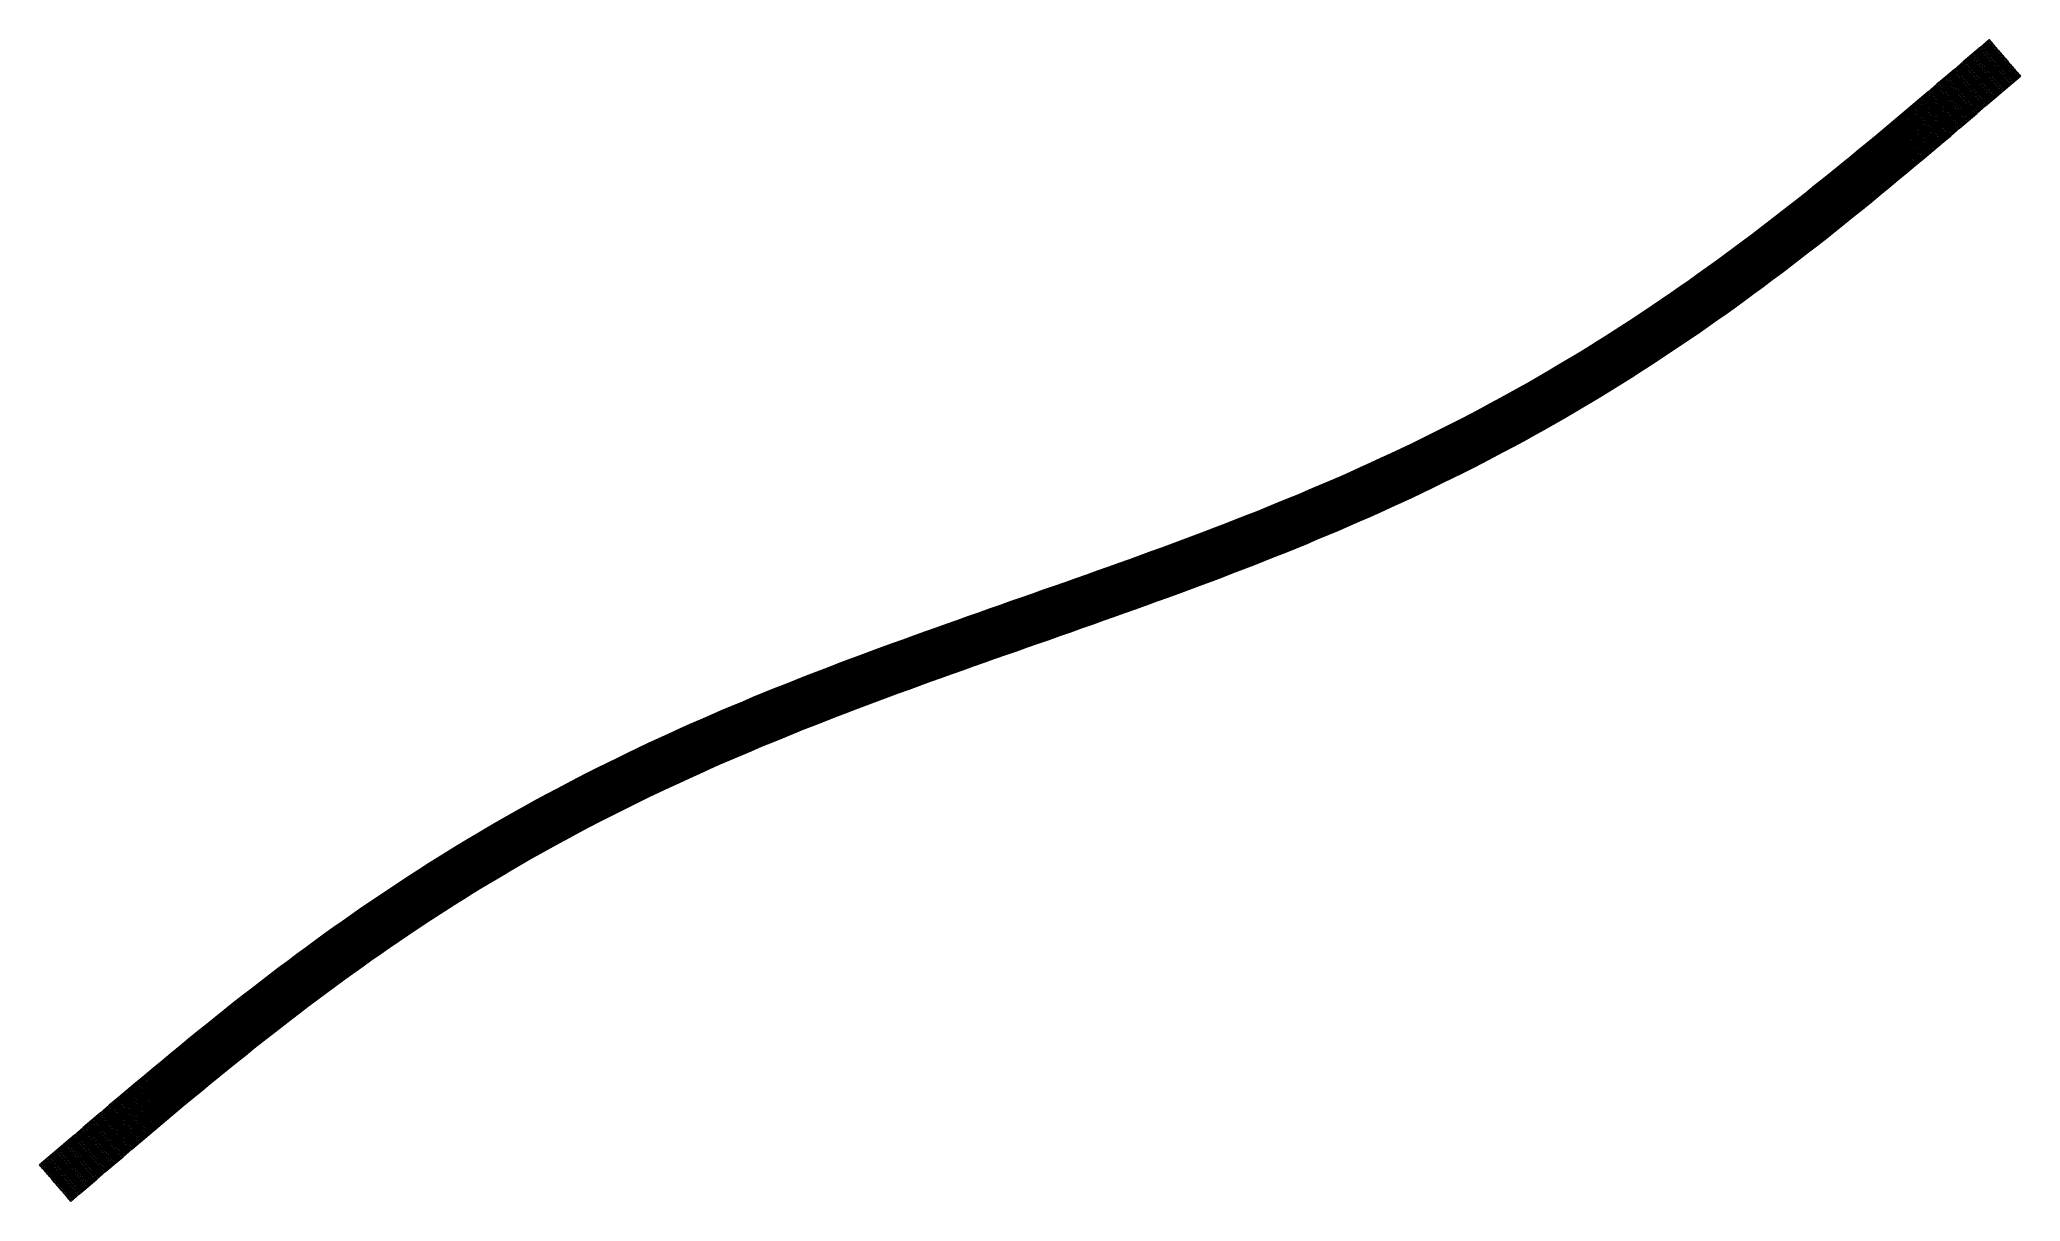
# Model space of a CAD drawing. Header units: metres. Extents: x 479979 to 482619, y 6959976 to 6961524.
import ezdxf

# ---------------------------------------------------------------- set-up
doc = ezdxf.new("R2010")
doc.units = ezdxf.units.M

msp = doc.modelspace()

# ---------------------------------------------------------------- meshes
at = {"layer": 'WORKING_PLATFORM_TOP'}
mesh = msp.add_polyface(dxfattribs=at)
corners = [(482560.735, 6961473.201, 10.013), (482572.315, 6961483.141, 10.023), (482571.012, 6961484.658, 9.983), (482559.433, 6961474.719, 9.973), (482569.709, 6961486.175, 9.943), (482558.131, 6961476.237, 9.933), (482568.406, 6961487.693, 9.903), (482556.828, 6961477.754, 9.893), (482567.103, 6961489.21, 9.863), (482555.526, 6961479.272, 9.853), (482565.8, 6961490.727, 9.823), (482554.224, 6961480.79, 9.813), (482564.497, 6961492.244, 9.639), (482576.224, 6961478.589, 10.063), (482586.499, 6961490.052, 10.089), (482574.921, 6961480.106, 10.076), (482585.196, 6961491.569, 10.073), (482573.618, 6961481.623, 10.063), (482583.893, 6961493.086, 10.033), (482582.589, 6961494.603, 9.993), (482581.286, 6961496.12, 9.953), (482579.982, 6961497.637, 9.913), (482578.679, 6961499.154, 9.873), (482577.376, 6961500.67, 9.833), (482576.072, 6961502.187, 9.652), (482574.769, 6961503.704, 9.659), (482563.194, 6961493.762, 9.646), (482573.465, 6961505.221, 9.667), (482561.891, 6961495.279, 9.654), (482572.162, 6961506.738, 9.675), (482560.588, 6961496.796, 9.662), (482570.859, 6961508.255, 9.683), (482559.285, 6961498.314, 9.67), (482569.555, 6961509.772, 9.691), (482557.982, 6961499.831, 9.678), (482568.252, 6961511.289, 9.699), (482556.679, 6961501.348, 9.685), (482566.948, 6961512.806, 9.706), (482555.376, 6961502.866, 9.693), (482565.645, 6961514.323, 9.714), (482586.344, 6961513.652, 9.67), (482585.041, 6961515.168, 9.678), (482583.737, 6961516.685, 9.686), (482582.434, 6961518.202, 9.694), (482581.13, 6961519.719, 9.702), (482579.827, 6961521.236, 9.709), (482578.523, 6961522.753, 9.717), (482577.22, 6961524.269, 9.725)]
mesh.append_faces([[corners[k] for k in face] for face in [(0, 1, 2), (3, 2, 4), (3, 4, 5), (5, 4, 6), (5, 6, 7), (7, 6, 8), (9, 8, 10), (11, 10, 12), (13, 14, 15), (15, 16, 17), (17, 18, 1), (1, 18, 19), (1, 19, 2), (2, 19, 20), (2, 20, 4), (4, 20, 21), (4, 21, 6), (6, 21, 22), (6, 22, 8), (8, 22, 23), (8, 23, 10), (10, 23, 24), (10, 24, 12), (12, 24, 25), (12, 25, 26), (26, 25, 27), (26, 27, 28), (28, 27, 29), (28, 29, 30), (30, 29, 31), (30, 31, 32), (32, 31, 33), (32, 33, 34), (34, 33, 35), (34, 35, 36), (36, 35, 37), (38, 37, 39), (24, 40, 25), (25, 41, 27), (27, 42, 29), (29, 42, 43), (29, 43, 31), (31, 43, 44), (31, 44, 33), (33, 44, 45), (33, 45, 35), (35, 45, 46), (35, 46, 37), (37, 46, 47), (37, 47, 39)]])
mesh = msp.add_polyface(dxfattribs=at)
corners = [(482515.663, 6961432.02, 9.985), (482527.267, 6961441.916, 10.009), (482525.969, 6961443.437, 9.981), (482514.366, 6961433.543, 9.969), (482524.67, 6961444.958, 9.941), (482513.069, 6961435.065, 9.929), (482523.372, 6961446.479, 9.901), (482511.773, 6961436.588, 9.889), (482522.073, 6961448, 9.861), (482532.462, 6961435.832, 9.941), (482542.764, 6961447.268, 9.992), (482531.163, 6961437.353, 9.981), (482541.464, 6961448.787, 10.016), (482529.865, 6961438.874, 9.994), (482540.164, 6961450.307, 10.024), (482528.566, 6961440.395, 10.002), (482538.864, 6961451.827, 10.032), (482537.564, 6961453.347, 9.992), (482536.263, 6961454.866, 9.952), (482534.963, 6961456.386, 9.912), (482533.663, 6961457.906, 9.872), (482532.363, 6961459.426, 9.832), (482520.774, 6961449.521, 9.821), (482531.063, 6961460.945, 9.792), (482519.476, 6961451.042, 9.781), (482529.763, 6961462.465, 9.585), (482518.177, 6961452.563, 9.562), (482528.463, 6961463.985, 9.593), (482516.878, 6961454.084, 9.57), (482527.163, 6961465.505, 9.6), (482515.58, 6961455.605, 9.577), (482525.862, 6961467.025, 9.608), (482514.281, 6961457.127, 9.585), (482524.562, 6961468.544, 9.615), (482512.983, 6961458.648, 9.593), (482523.262, 6961470.064, 9.623), (482511.684, 6961460.169, 9.6), (482521.962, 6961471.584, 9.631), (482542.645, 6961470.862, 9.803), (482541.344, 6961472.381, 9.605), (482540.043, 6961473.9, 9.613), (482538.741, 6961475.418, 9.621), (482537.44, 6961476.937, 9.628), (482536.138, 6961478.456, 9.636), (482534.837, 6961479.975, 9.644), (482533.536, 6961481.493, 9.651), (482532.234, 6961483.012, 9.659), (482520.662, 6961473.104, 9.638), (482530.933, 6961484.531, 9.667), (482519.362, 6961474.623, 9.646), (482542.503, 6961494.451, 9.685)]
mesh.append_faces([[corners[k] for k in face] for face in [(0, 1, 2), (3, 2, 4), (5, 4, 6), (7, 6, 8), (9, 10, 11), (11, 12, 13), (13, 14, 15), (15, 14, 16), (15, 16, 1), (1, 16, 17), (1, 17, 2), (2, 17, 18), (2, 18, 4), (4, 18, 19), (4, 19, 6), (6, 19, 20), (6, 20, 8), (8, 20, 21), (8, 21, 22), (22, 21, 23), (22, 23, 24), (24, 23, 25), (24, 25, 26), (26, 25, 27), (26, 27, 28), (28, 27, 29), (28, 29, 30), (30, 29, 31), (30, 31, 32), (32, 31, 33), (34, 33, 35), (36, 35, 37), (21, 38, 23), (23, 39, 25), (25, 40, 27), (27, 40, 41), (27, 41, 29), (29, 41, 42), (29, 42, 31), (31, 42, 43), (31, 43, 33), (33, 43, 44), (33, 44, 35), (35, 44, 45), (35, 45, 37), (37, 45, 46), (37, 46, 47), (47, 46, 48), (47, 48, 49), (46, 50, 48)]])
mesh = msp.add_polyface(dxfattribs=at)
corners = [(482531.063, 6961460.945, 9.792), (482542.645, 6961470.862, 9.803), (482541.344, 6961472.381, 9.605), (482529.763, 6961462.465, 9.585), (482540.043, 6961473.9, 9.613), (482550.453, 6961461.75, 10.043), (482562.038, 6961471.683, 10.053), (482560.735, 6961473.201, 10.013), (482549.152, 6961463.269, 10.003), (482559.433, 6961474.719, 9.973), (482547.851, 6961464.787, 9.963), (482558.131, 6961476.237, 9.933), (482546.549, 6961466.306, 9.923), (482556.828, 6961477.754, 9.893), (482545.248, 6961467.825, 9.883), (482555.526, 6961479.272, 9.853), (482543.947, 6961469.344, 9.843), (482554.224, 6961480.79, 9.813), (482552.922, 6961482.308, 9.623), (482551.619, 6961483.826, 9.631), (482550.317, 6961485.344, 9.639), (482538.741, 6961475.418, 9.621), (482549.015, 6961486.862, 9.646), (482537.44, 6961476.937, 9.628), (482547.712, 6961488.38, 9.654), (482536.138, 6961478.456, 9.636), (482546.41, 6961489.898, 9.662), (482534.837, 6961479.975, 9.644), (482545.108, 6961491.416, 9.67), (482533.536, 6961481.493, 9.651), (482543.805, 6961492.933, 9.677), (482532.234, 6961483.012, 9.659), (482542.503, 6961494.451, 9.685), (482567.103, 6961489.21, 9.863), (482565.8, 6961490.727, 9.823), (482564.497, 6961492.244, 9.639), (482563.194, 6961493.762, 9.646), (482561.891, 6961495.279, 9.654), (482560.588, 6961496.796, 9.662), (482559.285, 6961498.314, 9.67), (482557.982, 6961499.831, 9.678), (482556.679, 6961501.348, 9.685), (482555.376, 6961502.866, 9.693), (482554.073, 6961504.383, 9.701), (482566.948, 6961512.806, 9.706), (482565.645, 6961514.323, 9.714)]
mesh.append_faces([[corners[k] for k in face] for face in [(0, 1, 2), (3, 2, 4), (5, 6, 7), (8, 7, 9), (10, 9, 11), (10, 11, 12), (12, 11, 13), (12, 13, 14), (14, 13, 15), (14, 15, 16), (16, 15, 17), (16, 17, 1), (1, 17, 18), (1, 18, 2), (2, 18, 19), (2, 19, 4), (4, 19, 20), (4, 20, 21), (21, 20, 22), (21, 22, 23), (23, 22, 24), (23, 24, 25), (25, 24, 26), (25, 26, 27), (27, 26, 28), (27, 28, 29), (29, 28, 30), (29, 30, 31), (31, 30, 32), (13, 33, 15), (15, 34, 17), (17, 35, 18), (18, 35, 36), (18, 36, 19), (19, 36, 37), (19, 37, 20), (20, 37, 38), (20, 38, 22), (22, 38, 39), (22, 39, 24), (24, 39, 40), (24, 40, 26), (26, 40, 41), (26, 41, 28), (28, 41, 42), (28, 42, 30), (30, 42, 43), (30, 43, 32), (41, 44, 42), (42, 45, 43)]])
mesh = msp.add_polyface(dxfattribs=at)
corners = [(482581.436, 6961472.519, 9.903), (482593.016, 6961482.467, 9.913), (482591.713, 6961483.984, 9.953), (482580.133, 6961474.037, 9.943), (482590.409, 6961485.501, 9.993), (482578.83, 6961475.554, 9.983), (482589.106, 6961487.018, 10.033), (482577.527, 6961477.071, 10.023), (482587.803, 6961488.535, 10.073), (482576.224, 6961478.589, 10.063), (482586.499, 6961490.052, 10.089), (482574.921, 6961480.106, 10.076), (482585.196, 6961491.569, 10.073), (482573.618, 6961481.623, 10.063), (482583.893, 6961493.086, 10.033), (482602.14, 6961471.848, 9.494), (482613.719, 6961481.798, 9.503), (482612.415, 6961483.315, 9.511), (482600.837, 6961473.365, 9.502), (482611.111, 6961484.832, 9.519), (482599.533, 6961474.882, 9.51), (482609.808, 6961486.348, 9.527), (482598.23, 6961476.399, 9.518), (482608.504, 6961487.865, 9.535), (482596.926, 6961477.916, 9.526), (482607.201, 6961489.382, 9.842), (482595.623, 6961479.433, 9.833), (482605.897, 6961490.899, 9.882), (482594.32, 6961480.95, 9.873), (482604.594, 6961492.416, 9.922), (482603.29, 6961493.933, 9.962), (482601.987, 6961495.449, 10.002), (482600.683, 6961496.966, 10.042), (482599.38, 6961498.483, 10.082), (482598.076, 6961500, 10.099), (482596.773, 6961501.517, 10.082), (482595.469, 6961503.034, 10.042), (482594.166, 6961504.551, 10.002), (482582.589, 6961494.603, 9.993), (482592.862, 6961506.067, 9.962), (482581.286, 6961496.12, 9.953), (482591.559, 6961507.584, 9.922), (482579.982, 6961497.637, 9.913), (482590.255, 6961509.101, 9.882), (482578.679, 6961499.154, 9.873), (482588.952, 6961510.618, 9.842), (482577.376, 6961500.67, 9.833), (482587.648, 6961512.135, 9.662), (482576.072, 6961502.187, 9.652), (482586.344, 6961513.652, 9.67), (482574.769, 6961503.704, 9.659), (482585.041, 6961515.168, 9.678), (482573.465, 6961505.221, 9.667), (482583.737, 6961516.685, 9.686)]
mesh.append_faces([[corners[k] for k in face] for face in [(0, 1, 2), (3, 2, 4), (5, 4, 6), (5, 6, 7), (7, 6, 8), (7, 8, 9), (9, 8, 10), (11, 10, 12), (13, 12, 14), (15, 16, 17), (18, 17, 19), (20, 19, 21), (20, 21, 22), (22, 21, 23), (22, 23, 24), (24, 23, 25), (24, 25, 26), (26, 25, 27), (26, 27, 28), (28, 27, 29), (28, 29, 1), (1, 29, 30), (1, 30, 2), (2, 30, 31), (2, 31, 4), (4, 31, 32), (4, 32, 6), (6, 32, 33), (6, 33, 8), (8, 33, 34), (8, 34, 10), (10, 34, 35), (10, 35, 12), (12, 35, 36), (12, 36, 14), (14, 36, 37), (14, 37, 38), (38, 37, 39), (38, 39, 40), (40, 39, 41), (40, 41, 42), (42, 41, 43), (42, 43, 44), (44, 43, 45), (44, 45, 46), (46, 45, 47), (46, 47, 48), (48, 47, 49), (50, 49, 51), (52, 51, 53)]])
mesh = msp.add_polyface(dxfattribs=at)
corners = [(482475.622, 6961432.122, 9.525), (482487.217, 6961441.956, 9.555), (482485.922, 6961443.481, 9.562), (482474.33, 6961433.648, 9.532), (482484.627, 6961445.005, 9.57), (482473.037, 6961435.175, 9.539), (482496.28, 6961431.287, 9.757), (482507.882, 6961441.155, 9.769), (482506.585, 6961442.678, 9.537), (482494.986, 6961432.811, 9.51), (482505.288, 6961444.2, 9.545), (482493.691, 6961434.335, 9.517), (482503.991, 6961445.723, 9.552), (482492.396, 6961435.859, 9.525), (482502.695, 6961447.245, 9.56), (482491.101, 6961437.384, 9.532), (482501.398, 6961448.768, 9.567), (482489.806, 6961438.908, 9.54), (482500.101, 6961450.291, 9.575), (482488.512, 6961440.432, 9.547), (482498.804, 6961451.813, 9.582), (482497.507, 6961453.336, 9.59), (482496.21, 6961454.858, 9.597), (482513.069, 6961435.065, 9.929), (482523.372, 6961446.479, 9.901), (482511.773, 6961436.588, 9.889), (482522.073, 6961448, 9.861), (482510.476, 6961438.11, 9.849), (482520.774, 6961449.521, 9.821), (482509.179, 6961439.633, 9.809), (482519.476, 6961451.042, 9.781), (482518.177, 6961452.563, 9.562), (482516.878, 6961454.084, 9.57), (482515.58, 6961455.605, 9.577), (482514.281, 6961457.127, 9.585), (482512.983, 6961458.648, 9.593), (482511.684, 6961460.169, 9.6), (482510.385, 6961461.69, 9.608), (482509.087, 6961463.211, 9.615), (482507.788, 6961464.732, 9.623), (482524.562, 6961468.544, 9.615), (482523.262, 6961470.064, 9.623), (482521.962, 6961471.584, 9.631), (482520.662, 6961473.104, 9.638), (482519.362, 6961474.623, 9.646)]
mesh.append_faces([[corners[k] for k in face] for face in [(0, 1, 2), (3, 2, 4), (3, 4, 5), (6, 7, 8), (9, 8, 10), (11, 10, 12), (11, 12, 13), (13, 12, 14), (13, 14, 15), (15, 14, 16), (15, 16, 17), (17, 16, 18), (17, 18, 19), (19, 18, 20), (19, 20, 1), (1, 20, 21), (1, 21, 2), (2, 21, 22), (2, 22, 4), (23, 24, 25), (25, 26, 27), (27, 26, 28), (27, 28, 29), (29, 28, 30), (29, 30, 7), (7, 30, 31), (7, 31, 8), (8, 31, 32), (8, 32, 10), (10, 32, 33), (10, 33, 12), (12, 33, 34), (12, 34, 14), (14, 34, 35), (14, 35, 16), (16, 35, 36), (16, 36, 18), (18, 36, 37), (18, 37, 20), (20, 37, 38), (20, 38, 21), (21, 38, 39), (21, 39, 22), (34, 40, 35), (35, 41, 36), (36, 42, 37), (37, 42, 43), (37, 43, 38), (38, 43, 44), (38, 44, 39)]])
mesh = msp.add_polyface(dxfattribs=at)
corners = [(482536.358, 6961431.269, 9.821), (482547.965, 6961441.189, 9.832), (482546.664, 6961442.708, 9.872), (482535.059, 6961432.79, 9.861), (482545.364, 6961444.228, 9.912), (482533.761, 6961434.311, 9.901), (482544.064, 6961445.748, 9.952), (482532.462, 6961435.832, 9.941), (482542.764, 6961447.268, 9.992), (482531.163, 6961437.353, 9.981), (482541.464, 6961448.787, 10.016), (482529.865, 6961438.874, 9.994), (482540.164, 6961450.307, 10.024), (482554.465, 6961433.59, 9.44), (482564.768, 6961445.044, 9.467), (482553.165, 6961435.11, 9.448), (482563.467, 6961446.563, 9.475), (482551.865, 6961436.629, 9.455), (482562.165, 6961448.082, 9.482), (482550.565, 6961438.149, 9.463), (482560.864, 6961449.6, 9.803), (482549.265, 6961439.669, 9.792), (482559.563, 6961451.119, 9.843), (482558.261, 6961452.638, 9.883), (482556.96, 6961454.156, 9.923), (482555.659, 6961455.675, 9.963), (482554.357, 6961457.194, 10.003), (482553.056, 6961458.713, 10.036), (482551.755, 6961460.231, 10.044), (482550.453, 6961461.75, 10.043), (482538.864, 6961451.827, 10.032), (482549.152, 6961463.269, 10.003), (482537.564, 6961453.347, 9.992), (482547.851, 6961464.787, 9.963), (482536.263, 6961454.866, 9.952), (482546.549, 6961466.306, 9.923), (482534.963, 6961456.386, 9.912), (482545.248, 6961467.825, 9.883), (482533.663, 6961457.906, 9.872), (482543.947, 6961469.344, 9.843), (482532.363, 6961459.426, 9.832), (482542.645, 6961470.862, 9.803), (482567.247, 6961465.611, 9.973), (482565.945, 6961467.129, 10.013), (482564.642, 6961468.647, 10.053), (482563.34, 6961470.165, 10.061), (482562.038, 6961471.683, 10.053), (482560.735, 6961473.201, 10.013), (482559.433, 6961474.719, 9.973)]
mesh.append_faces([[corners[k] for k in face] for face in [(0, 1, 2), (3, 2, 4), (5, 4, 6), (5, 6, 7), (7, 6, 8), (9, 8, 10), (11, 10, 12), (13, 14, 15), (15, 14, 16), (15, 16, 17), (17, 16, 18), (17, 18, 19), (19, 18, 20), (19, 20, 21), (21, 20, 22), (21, 22, 1), (1, 22, 23), (1, 23, 2), (2, 23, 24), (2, 24, 4), (4, 24, 25), (4, 25, 6), (6, 25, 26), (6, 26, 8), (8, 26, 27), (8, 27, 10), (10, 27, 28), (10, 28, 12), (12, 28, 29), (12, 29, 30), (30, 29, 31), (30, 31, 32), (32, 31, 33), (32, 33, 34), (34, 33, 35), (34, 35, 36), (36, 35, 37), (36, 37, 38), (38, 37, 39), (38, 39, 40), (40, 39, 41), (24, 42, 25), (25, 43, 26), (26, 44, 27), (27, 44, 45), (27, 45, 28), (28, 45, 46), (28, 46, 29), (29, 47, 31), (31, 48, 33)]])
mesh = msp.add_polyface(dxfattribs=at)
corners = [(482555.765, 6961432.07, 9.433), (482567.371, 6961442.007, 9.452), (482566.07, 6961443.525, 9.459), (482554.465, 6961433.59, 9.44), (482564.768, 6961445.044, 9.467), (482572.576, 6961435.932, 9.421), (482582.874, 6961447.397, 9.445), (482571.275, 6961437.451, 9.429), (482581.572, 6961448.914, 9.453), (482569.974, 6961438.969, 9.436), (482580.27, 6961450.432, 9.461), (482568.672, 6961440.488, 9.444), (482578.968, 6961451.95, 9.468), (482577.665, 6961453.468, 9.476), (482576.363, 6961454.986, 9.484), (482575.061, 6961456.504, 9.492), (482563.467, 6961446.563, 9.475), (482573.758, 6961458.022, 9.499), (482562.165, 6961448.082, 9.482), (482572.456, 6961459.54, 9.813), (482560.864, 6961449.6, 9.803), (482571.154, 6961461.058, 9.853), (482559.563, 6961451.119, 9.843), (482569.851, 6961462.576, 9.893), (482558.261, 6961452.638, 9.883), (482568.549, 6961464.093, 9.933), (482556.96, 6961454.156, 9.923), (482567.247, 6961465.611, 9.973), (482555.659, 6961455.675, 9.963), (482565.945, 6961467.129, 10.013), (482554.357, 6961457.194, 10.003), (482564.642, 6961468.647, 10.053), (482586.648, 6961466.45, 9.506), (482585.345, 6961467.967, 9.514), (482584.042, 6961469.485, 9.823), (482582.739, 6961471.002, 9.863), (482581.436, 6961472.519, 9.903), (482580.133, 6961474.037, 9.943), (482578.83, 6961475.554, 9.983), (482577.527, 6961477.071, 10.023), (482576.224, 6961478.589, 10.063), (482574.921, 6961480.106, 10.076), (482563.34, 6961470.165, 10.061), (482573.618, 6961481.623, 10.063), (482562.038, 6961471.683, 10.053), (482572.315, 6961483.141, 10.023), (482560.735, 6961473.201, 10.013), (482571.012, 6961484.658, 9.983), (482559.433, 6961474.719, 9.973)]
mesh.append_faces([[corners[k] for k in face] for face in [(0, 1, 2), (3, 2, 4), (5, 6, 7), (7, 6, 8), (7, 8, 9), (9, 8, 10), (9, 10, 11), (11, 10, 12), (11, 12, 1), (1, 12, 13), (1, 13, 2), (2, 13, 14), (2, 14, 4), (4, 14, 15), (4, 15, 16), (16, 15, 17), (16, 17, 18), (18, 17, 19), (18, 19, 20), (20, 19, 21), (20, 21, 22), (22, 21, 23), (22, 23, 24), (24, 23, 25), (24, 25, 26), (26, 25, 27), (28, 27, 29), (30, 29, 31), (14, 32, 15), (15, 33, 17), (17, 34, 19), (19, 34, 35), (19, 35, 21), (21, 35, 36), (21, 36, 23), (23, 36, 37), (23, 37, 25), (25, 37, 38), (25, 38, 27), (27, 38, 39), (27, 39, 29), (29, 39, 40), (29, 40, 31), (31, 40, 41), (31, 41, 42), (42, 41, 43), (42, 43, 44), (44, 43, 45), (44, 45, 46), (46, 47, 48)]])
mesh = msp.add_polyface(dxfattribs=at)
corners = [(482572.576, 6961435.932, 9.421), (482584.177, 6961445.879, 9.437), (482582.874, 6961447.397, 9.445), (482595.769, 6961455.829, 9.451), (482594.466, 6961457.346, 9.459), (482593.163, 6961458.864, 9.467), (482581.572, 6961448.914, 9.453), (482591.86, 6961460.381, 9.475), (482580.27, 6961450.432, 9.461), (482590.557, 6961461.898, 9.482), (482578.968, 6961451.95, 9.468), (482589.254, 6961463.416, 9.49), (482577.665, 6961453.468, 9.476), (482587.951, 6961464.933, 9.498), (482576.363, 6961454.986, 9.484), (482586.648, 6961466.45, 9.506), (482575.061, 6961456.504, 9.492), (482585.345, 6961467.967, 9.514), (482573.758, 6961458.022, 9.499), (482584.042, 6961469.485, 9.823), (482607.354, 6961465.78, 9.463), (482606.05, 6961467.297, 9.471), (482604.747, 6961468.814, 9.478), (482603.443, 6961470.331, 9.486), (482602.14, 6961471.848, 9.494), (482600.837, 6961473.365, 9.502), (482599.533, 6961474.882, 9.51), (482598.23, 6961476.399, 9.518), (482596.926, 6961477.916, 9.526), (482595.623, 6961479.433, 9.833), (482594.32, 6961480.95, 9.873), (482582.739, 6961471.002, 9.863), (482593.016, 6961482.467, 9.913), (482581.436, 6961472.519, 9.903), (482591.713, 6961483.984, 9.953), (482580.133, 6961474.037, 9.943), (482590.409, 6961485.501, 9.993), (482578.83, 6961475.554, 9.983), (482618.933, 6961475.731, 9.472), (482617.629, 6961477.247, 9.48), (482616.326, 6961478.764, 9.488), (482615.022, 6961480.281, 9.496), (482613.719, 6961481.798, 9.503), (482612.415, 6961483.315, 9.511), (482611.111, 6961484.832, 9.519)]
mesh.append_faces([[corners[k] for k in face] for face in [(0, 1, 2), (1, 3, 4), (1, 4, 2), (2, 4, 5), (2, 5, 6), (6, 5, 7), (6, 7, 8), (8, 7, 9), (8, 9, 10), (10, 9, 11), (10, 11, 12), (12, 11, 13), (12, 13, 14), (14, 13, 15), (16, 15, 17), (18, 17, 19), (3, 20, 21), (3, 21, 4), (4, 21, 22), (4, 22, 5), (5, 22, 23), (5, 23, 7), (7, 23, 24), (7, 24, 9), (9, 24, 25), (9, 25, 11), (11, 25, 26), (11, 26, 13), (13, 26, 27), (13, 27, 15), (15, 27, 28), (15, 28, 17), (17, 28, 29), (17, 29, 19), (19, 29, 30), (19, 30, 31), (31, 30, 32), (31, 32, 33), (33, 34, 35), (35, 36, 37), (20, 38, 39), (20, 39, 21), (21, 39, 40), (21, 40, 22), (22, 40, 41), (22, 41, 23), (23, 41, 42), (23, 42, 24), (24, 43, 25), (25, 44, 26)]])
mesh = msp.add_polyface(dxfattribs=at)
corners = [(482458.841, 6961404.875, 9.422), (482470.469, 6961414.67, 9.456), (482469.179, 6961416.199, 9.463), (482457.554, 6961406.406, 9.429), (482467.889, 6961417.727, 9.47), (482456.267, 6961407.937, 9.436), (482466.599, 6961419.255, 9.478), (482454.98, 6961409.468, 9.443), (482465.309, 6961420.784, 9.485), (482453.693, 6961410.999, 9.451), (482464.019, 6961422.312, 9.492), (482452.406, 6961412.529, 9.458), (482462.729, 6961423.841, 9.5), (482451.119, 6961414.06, 9.465), (482461.439, 6961425.369, 9.507), (482449.832, 6961415.591, 9.473), (482478.208, 6961405.5, 9.891), (482489.84, 6961415.334, 9.904), (482488.547, 6961416.86, 9.864), (482476.918, 6961407.028, 9.851), (482487.255, 6961418.386, 9.824), (482475.628, 6961408.557, 9.811), (482485.962, 6961419.912, 9.784), (482474.339, 6961410.085, 9.771), (482484.67, 6961421.438, 9.744), (482473.049, 6961411.613, 9.731), (482483.377, 6961422.965, 9.48), (482471.759, 6961413.142, 9.448), (482482.085, 6961424.491, 9.488), (482480.792, 6961426.017, 9.495), (482479.5, 6961427.543, 9.502), (482478.207, 6961429.07, 9.51), (482476.915, 6961430.596, 9.517), (482475.622, 6961432.122, 9.525), (482474.33, 6961433.648, 9.532), (482473.037, 6961435.175, 9.539), (482496.28, 6961431.287, 9.757), (482494.986, 6961432.811, 9.51), (482493.691, 6961434.335, 9.517), (482492.396, 6961435.859, 9.525), (482491.101, 6961437.384, 9.532), (482489.806, 6961438.908, 9.54), (482488.512, 6961440.432, 9.547), (482487.217, 6961441.956, 9.555), (482485.922, 6961443.481, 9.562)]
mesh.append_faces([[corners[k] for k in face] for face in [(0, 1, 2), (3, 2, 4), (5, 4, 6), (5, 6, 7), (7, 6, 8), (7, 8, 9), (9, 8, 10), (9, 10, 11), (11, 10, 12), (11, 12, 13), (13, 12, 14), (13, 14, 15), (16, 17, 18), (19, 18, 20), (21, 20, 22), (21, 22, 23), (23, 22, 24), (23, 24, 25), (25, 24, 26), (25, 26, 27), (27, 26, 28), (27, 28, 1), (1, 28, 29), (1, 29, 2), (2, 29, 30), (2, 30, 4), (4, 30, 31), (4, 31, 6), (6, 31, 32), (6, 32, 8), (8, 32, 33), (8, 33, 10), (10, 33, 34), (10, 34, 12), (12, 34, 35), (12, 35, 14), (22, 36, 24), (24, 37, 26), (26, 38, 28), (28, 38, 39), (28, 39, 29), (29, 39, 40), (29, 40, 30), (30, 40, 41), (30, 41, 31), (31, 41, 42), (31, 42, 32), (32, 42, 43), (32, 43, 33), (33, 44, 34)]])
mesh = msp.add_polyface(dxfattribs=at)
corners = [(482502.765, 6961400.071, 9.744), (482514.408, 6961409.947, 9.757), (482513.113, 6961411.471, 9.797), (482501.472, 6961401.597, 9.784), (482511.818, 6961412.995, 9.837), (482500.18, 6961403.124, 9.824), (482510.524, 6961414.519, 9.877), (482498.887, 6961404.65, 9.864), (482509.229, 6961416.044, 9.917), (482497.595, 6961406.176, 9.899), (482507.934, 6961417.568, 9.935), (482496.302, 6961407.702, 9.906), (482506.639, 6961419.092, 9.943), (482495.01, 6961409.229, 9.914), (482505.344, 6961420.617, 9.95), (482493.717, 6961410.755, 9.921), (482504.049, 6961422.141, 9.958), (482492.425, 6961412.281, 9.928), (482502.755, 6961423.665, 9.957), (482491.132, 6961413.807, 9.936), (482501.46, 6961425.189, 9.917), (482489.84, 6961415.334, 9.904), (482500.165, 6961426.714, 9.877), (482488.547, 6961416.86, 9.864), (482498.87, 6961428.238, 9.837), (482487.255, 6961418.386, 9.824), (482497.575, 6961429.762, 9.797), (482485.962, 6961419.912, 9.784), (482496.28, 6961431.287, 9.757), (482484.67, 6961421.438, 9.744), (482494.986, 6961432.811, 9.51), (482483.377, 6961422.965, 9.48), (482493.691, 6961434.335, 9.517), (482522.147, 6961424.407, 9.889), (482520.851, 6961425.93, 9.929), (482519.554, 6961427.452, 9.962), (482518.257, 6961428.975, 9.97), (482516.96, 6961430.497, 9.977), (482515.663, 6961432.02, 9.985), (482514.366, 6961433.543, 9.969), (482513.069, 6961435.065, 9.929), (482511.773, 6961436.588, 9.889), (482510.476, 6961438.11, 9.849), (482509.179, 6961439.633, 9.809), (482507.882, 6961441.155, 9.769), (482506.585, 6961442.678, 9.537), (482505.288, 6961444.2, 9.545)]
mesh.append_faces([[corners[k] for k in face] for face in [(0, 1, 2), (3, 2, 4), (5, 4, 6), (5, 6, 7), (7, 6, 8), (7, 8, 9), (9, 8, 10), (9, 10, 11), (11, 10, 12), (11, 12, 13), (13, 12, 14), (13, 14, 15), (15, 14, 16), (15, 16, 17), (17, 16, 18), (17, 18, 19), (19, 18, 20), (19, 20, 21), (21, 20, 22), (21, 22, 23), (23, 22, 24), (23, 24, 25), (25, 24, 26), (25, 26, 27), (27, 26, 28), (29, 28, 30), (31, 30, 32), (4, 33, 6), (6, 34, 8), (8, 35, 10), (10, 35, 36), (10, 36, 12), (12, 36, 37), (12, 37, 14), (14, 37, 38), (14, 38, 16), (16, 38, 39), (16, 39, 18), (18, 39, 40), (18, 40, 20), (20, 40, 41), (20, 41, 22), (22, 41, 42), (22, 42, 24), (24, 42, 43), (24, 43, 26), (26, 43, 44), (26, 44, 28), (28, 45, 30), (30, 46, 32)]])
mesh = msp.add_polyface(dxfattribs=at)
corners = [(482514.398, 6961386.335, 9.302), (482526.061, 6961396.228, 9.331), (482524.767, 6961397.752, 9.338), (482513.105, 6961387.861, 9.31), (482523.472, 6961399.277, 9.346), (482511.813, 6961389.387, 9.317), (482522.177, 6961400.801, 9.353), (482510.52, 6961390.914, 9.325), (482520.882, 6961402.325, 9.361), (482509.228, 6961392.44, 9.332), (482519.587, 6961403.849, 9.368), (482507.935, 6961393.966, 9.34), (482518.292, 6961405.374, 9.376), (482536.413, 6961407.659, 9.364), (482535.116, 6961409.182, 9.372), (482533.819, 6961410.704, 9.38), (482532.522, 6961412.227, 9.387), (482531.225, 6961413.749, 9.395), (482529.929, 6961415.272, 9.402), (482528.632, 6961416.794, 9.41), (482516.998, 6961406.898, 9.383), (482527.335, 6961418.317, 9.417), (482515.703, 6961408.422, 9.391), (482526.038, 6961419.84, 9.769), (482514.408, 6961409.947, 9.757), (482524.741, 6961421.362, 9.809), (482513.113, 6961411.471, 9.797), (482523.444, 6961422.885, 9.849), (482511.818, 6961412.995, 9.837), (482522.147, 6961424.407, 9.889), (482510.524, 6961414.519, 9.877), (482520.851, 6961425.93, 9.929), (482509.229, 6961416.044, 9.917), (482519.554, 6961427.452, 9.962), (482538.955, 6961428.227, 9.441), (482537.656, 6961429.748, 9.781), (482536.358, 6961431.269, 9.821), (482535.059, 6961432.79, 9.861), (482533.761, 6961434.311, 9.901), (482532.462, 6961435.832, 9.941), (482531.163, 6961437.353, 9.981), (482529.865, 6961438.874, 9.994), (482518.257, 6961428.975, 9.97), (482528.566, 6961440.395, 10.002), (482516.96, 6961430.497, 9.977), (482527.267, 6961441.916, 10.009), (482515.663, 6961432.02, 9.985), (482525.969, 6961443.437, 9.981), (482514.366, 6961433.543, 9.969), (482524.67, 6961444.958, 9.941), (482513.069, 6961435.065, 9.929)]
mesh.append_faces([[corners[k] for k in face] for face in [(0, 1, 2), (0, 2, 3), (3, 2, 4), (3, 4, 5), (5, 4, 6), (7, 6, 8), (9, 8, 10), (11, 10, 12), (1, 13, 2), (2, 14, 4), (4, 14, 15), (4, 15, 6), (6, 15, 16), (6, 16, 8), (8, 16, 17), (8, 17, 10), (10, 17, 18), (10, 18, 12), (12, 18, 19), (12, 19, 20), (20, 19, 21), (20, 21, 22), (22, 21, 23), (22, 23, 24), (24, 23, 25), (24, 25, 26), (26, 25, 27), (26, 27, 28), (28, 27, 29), (30, 29, 31), (32, 31, 33), (19, 34, 21), (21, 35, 23), (23, 36, 25), (25, 36, 37), (25, 37, 27), (27, 37, 38), (27, 38, 29), (29, 38, 39), (29, 39, 31), (31, 39, 40), (31, 40, 33), (33, 40, 41), (33, 41, 42), (42, 41, 43), (42, 43, 44), (44, 43, 45), (44, 45, 46), (46, 47, 48), (48, 49, 50)]])
mesh = msp.add_polyface(dxfattribs=at)
corners = [(482526.061, 6961396.228, 9.331), (482537.71, 6961406.137, 9.357), (482536.413, 6961407.659, 9.364), (482524.767, 6961397.752, 9.338), (482535.116, 6961409.182, 9.372), (482549.344, 6961416.058, 9.381), (482548.046, 6961417.579, 9.388), (482546.747, 6961419.101, 9.396), (482545.448, 6961420.622, 9.403), (482533.819, 6961410.704, 9.38), (482544.15, 6961422.143, 9.411), (482532.522, 6961412.227, 9.387), (482542.851, 6961423.664, 9.419), (482531.225, 6961413.749, 9.395), (482541.552, 6961425.185, 9.426), (482529.929, 6961415.272, 9.402), (482540.254, 6961426.706, 9.434), (482528.632, 6961416.794, 9.41), (482538.955, 6961428.227, 9.441), (482527.335, 6961418.317, 9.417), (482537.656, 6961429.748, 9.781), (482526.038, 6961419.84, 9.769), (482536.358, 6961431.269, 9.821), (482560.966, 6961425.991, 9.402), (482559.666, 6961427.511, 9.41), (482558.366, 6961429.03, 9.417), (482557.065, 6961430.55, 9.425), (482555.765, 6961432.07, 9.433), (482554.465, 6961433.59, 9.44), (482553.165, 6961435.11, 9.448), (482551.865, 6961436.629, 9.455), (482550.565, 6961438.149, 9.463), (482549.265, 6961439.669, 9.792), (482547.965, 6961441.189, 9.832), (482546.664, 6961442.708, 9.872), (482535.059, 6961432.79, 9.861), (482545.364, 6961444.228, 9.912), (482533.761, 6961434.311, 9.901), (482572.576, 6961435.932, 9.421), (482571.275, 6961437.451, 9.429), (482569.974, 6961438.969, 9.436), (482568.672, 6961440.488, 9.444), (482567.371, 6961442.007, 9.452), (482566.07, 6961443.525, 9.459)]
mesh.append_faces([[corners[k] for k in face] for face in [(0, 1, 2), (3, 2, 4), (1, 5, 6), (1, 6, 2), (2, 6, 7), (2, 7, 4), (4, 7, 8), (4, 8, 9), (9, 8, 10), (9, 10, 11), (11, 10, 12), (11, 12, 13), (13, 12, 14), (13, 14, 15), (15, 14, 16), (15, 16, 17), (17, 16, 18), (19, 18, 20), (21, 20, 22), (5, 23, 24), (5, 24, 6), (6, 24, 25), (6, 25, 7), (7, 25, 26), (7, 26, 8), (8, 26, 27), (8, 27, 10), (10, 27, 28), (10, 28, 12), (12, 28, 29), (12, 29, 14), (14, 29, 30), (14, 30, 16), (16, 30, 31), (16, 31, 18), (18, 31, 32), (18, 32, 20), (20, 32, 33), (20, 33, 22), (22, 34, 35), (35, 36, 37), (23, 38, 39), (23, 39, 24), (24, 39, 40), (24, 40, 25), (25, 40, 41), (25, 41, 26), (26, 41, 42), (26, 42, 27), (27, 43, 28)]])
mesh = msp.add_polyface(dxfattribs=at)
corners = [(482423.878, 6961375.667, 9.306), (482435.547, 6961385.372, 9.347), (482434.267, 6961386.908, 9.354), (482422.601, 6961377.206, 9.314), (482432.986, 6961388.444, 9.361), (482421.324, 6961378.746, 9.321), (482431.706, 6961389.98, 9.368), (482420.047, 6961380.285, 9.328), (482430.425, 6961391.517, 9.376), (482418.77, 6961381.824, 9.335), (482429.144, 6961393.053, 9.383), (482417.493, 6961383.364, 9.342), (482427.864, 6961394.589, 9.39), (482416.216, 6961384.903, 9.349), (482426.583, 6961396.125, 9.397), (482414.939, 6961386.442, 9.357), (482443.231, 6961376.154, 9.803), (482454.905, 6961385.908, 9.842), (482453.621, 6961387.441, 9.823), (482441.95, 6961377.69, 9.809), (482452.337, 6961388.975, 9.783), (482440.67, 6961379.227, 9.769), (482451.053, 6961390.508, 9.743), (482439.389, 6961380.763, 9.729), (482449.769, 6961392.041, 9.703), (482438.109, 6961382.299, 9.689), (482448.485, 6961393.575, 9.378), (482436.828, 6961383.835, 9.34), (482447.201, 6961395.108, 9.385), (482445.917, 6961396.642, 9.393), (482444.633, 6961398.175, 9.4), (482443.349, 6961399.709, 9.407), (482442.065, 6961401.242, 9.414), (482440.781, 6961402.775, 9.422), (482439.497, 6961404.309, 9.429), (482438.213, 6961405.842, 9.436), (482460.128, 6961403.344, 9.414), (482458.841, 6961404.875, 9.422), (482457.554, 6961406.406, 9.429), (482456.267, 6961407.937, 9.436), (482454.98, 6961409.468, 9.443), (482453.693, 6961410.999, 9.451), (482452.406, 6961412.529, 9.458), (482451.119, 6961414.06, 9.465), (482449.832, 6961415.591, 9.473)]
mesh.append_faces([[corners[k] for k in face] for face in [(0, 1, 2), (3, 2, 4), (5, 4, 6), (5, 6, 7), (7, 6, 8), (7, 8, 9), (9, 8, 10), (9, 10, 11), (11, 10, 12), (11, 12, 13), (13, 12, 14), (13, 14, 15), (16, 17, 18), (19, 18, 20), (21, 20, 22), (21, 22, 23), (23, 22, 24), (23, 24, 25), (25, 24, 26), (25, 26, 27), (27, 26, 28), (27, 28, 1), (1, 28, 29), (1, 29, 2), (2, 29, 30), (2, 30, 4), (4, 30, 31), (4, 31, 6), (6, 31, 32), (6, 32, 8), (8, 32, 33), (8, 33, 10), (10, 33, 34), (10, 34, 12), (12, 34, 35), (12, 35, 14), (24, 36, 26), (26, 37, 28), (28, 38, 29), (29, 39, 30), (30, 39, 40), (30, 40, 31), (31, 40, 41), (31, 41, 32), (32, 41, 42), (32, 42, 33), (33, 42, 43), (33, 43, 34), (34, 43, 44), (34, 44, 35)]])
mesh = msp.add_polyface(dxfattribs=at)
corners = [(482456.189, 6961384.374, 9.834), (482467.851, 6961394.16, 9.87), (482466.564, 6961395.69, 9.877), (482454.905, 6961385.908, 9.842), (482465.277, 6961397.221, 9.837), (482453.621, 6961387.441, 9.823), (482463.99, 6961398.752, 9.797), (482452.337, 6961388.975, 9.783), (482462.703, 6961400.283, 9.757), (482451.053, 6961390.508, 9.743), (482461.416, 6961401.814, 9.717), (482449.769, 6961392.041, 9.703), (482460.128, 6961403.344, 9.414), (482448.485, 6961393.575, 9.378), (482458.841, 6961404.875, 9.422), (482447.201, 6961395.108, 9.385), (482457.554, 6961406.406, 9.429), (482445.917, 6961396.642, 9.393), (482456.267, 6961407.937, 9.436), (482475.574, 6961384.975, 9.827), (482487.238, 6961394.801, 9.851), (482485.948, 6961396.329, 9.867), (482474.287, 6961386.506, 9.834), (482484.658, 6961397.858, 9.875), (482472.999, 6961388.036, 9.841), (482483.368, 6961399.386, 9.882), (482471.712, 6961389.567, 9.848), (482482.078, 6961400.915, 9.89), (482470.425, 6961391.098, 9.856), (482480.788, 6961402.443, 9.897), (482469.138, 6961392.629, 9.863), (482479.498, 6961403.971, 9.904), (482478.208, 6961405.5, 9.891), (482476.918, 6961407.028, 9.851), (482475.628, 6961408.557, 9.811), (482474.339, 6961410.085, 9.771), (482473.049, 6961411.613, 9.731), (482471.759, 6961413.142, 9.448), (482470.469, 6961414.67, 9.456), (482469.179, 6961416.199, 9.463), (482467.889, 6961417.727, 9.47), (482497.595, 6961406.176, 9.899), (482496.302, 6961407.702, 9.906), (482495.01, 6961409.229, 9.914), (482493.717, 6961410.755, 9.921), (482492.425, 6961412.281, 9.928), (482491.132, 6961413.807, 9.936), (482489.84, 6961415.334, 9.904), (482488.547, 6961416.86, 9.864), (482487.255, 6961418.386, 9.824)]
mesh.append_faces([[corners[k] for k in face] for face in [(0, 1, 2), (3, 2, 4), (5, 4, 6), (5, 6, 7), (7, 6, 8), (7, 8, 9), (9, 8, 10), (9, 10, 11), (11, 10, 12), (13, 12, 14), (15, 14, 16), (17, 16, 18), (19, 20, 21), (22, 21, 23), (24, 23, 25), (24, 25, 26), (26, 25, 27), (26, 27, 28), (28, 27, 29), (28, 29, 30), (30, 29, 31), (30, 31, 1), (1, 31, 32), (1, 32, 2), (2, 32, 33), (2, 33, 4), (4, 33, 34), (4, 34, 6), (6, 34, 35), (6, 35, 8), (8, 35, 36), (8, 36, 10), (10, 36, 37), (10, 37, 12), (12, 37, 38), (12, 38, 14), (14, 39, 16), (16, 40, 18), (20, 41, 21), (21, 42, 23), (23, 43, 25), (25, 44, 27), (27, 44, 45), (27, 45, 29), (29, 45, 46), (29, 46, 31), (31, 46, 47), (31, 47, 32), (32, 48, 33), (33, 49, 34)]])
mesh = msp.add_polyface(dxfattribs=at)
corners = [(482419.831, 6961356.742, 9.721), (482431.54, 6961366.432, 9.763), (482430.263, 6961367.971, 9.77), (482418.558, 6961358.285, 9.728), (482428.986, 6961369.51, 9.754), (482417.285, 6961359.827, 9.735), (482427.709, 6961371.049, 9.714), (482416.012, 6961361.37, 9.698), (482426.432, 6961372.589, 9.674), (482414.739, 6961362.912, 9.658), (482425.155, 6961374.128, 9.299), (482413.466, 6961364.455, 9.257), (482423.878, 6961375.667, 9.306), (482412.192, 6961365.997, 9.264), (482422.601, 6961377.206, 9.314), (482410.919, 6961367.54, 9.271), (482421.324, 6961378.746, 9.321), (482409.646, 6961369.082, 9.278), (482420.047, 6961380.285, 9.328), (482408.373, 6961370.625, 9.285), (482418.77, 6961381.824, 9.335), (482440.479, 6961355.657, 9.713), (482452.195, 6961365.4, 9.753), (482450.915, 6961366.937, 9.76), (482439.202, 6961357.196, 9.72), (482449.634, 6961368.473, 9.767), (482437.925, 6961358.735, 9.727), (482448.354, 6961370.009, 9.775), (482436.648, 6961360.275, 9.734), (482447.073, 6961371.545, 9.782), (482435.371, 6961361.814, 9.742), (482445.792, 6961373.082, 9.789), (482434.094, 6961363.353, 9.749), (482444.512, 6961374.618, 9.796), (482432.817, 6961364.892, 9.756), (482443.231, 6961376.154, 9.803), (482441.95, 6961377.69, 9.809), (482440.67, 6961379.227, 9.769), (482439.389, 6961380.763, 9.729), (482438.109, 6961382.299, 9.689), (482436.828, 6961383.835, 9.34), (482435.547, 6961385.372, 9.347), (482434.267, 6961386.908, 9.354), (482432.986, 6961388.444, 9.361), (482460.041, 6961379.774, 9.813), (482458.757, 6961381.308, 9.82), (482457.473, 6961382.841, 9.827), (482456.189, 6961384.374, 9.834), (482454.905, 6961385.908, 9.842), (482453.621, 6961387.441, 9.823), (482452.337, 6961388.975, 9.783)]
mesh.append_faces([[corners[k] for k in face] for face in [(0, 1, 2), (3, 2, 4), (3, 4, 5), (5, 4, 6), (5, 6, 7), (7, 6, 8), (7, 8, 9), (9, 8, 10), (9, 10, 11), (11, 10, 12), (11, 12, 13), (13, 12, 14), (13, 14, 15), (15, 14, 16), (17, 16, 18), (19, 18, 20), (21, 22, 23), (24, 23, 25), (26, 25, 27), (26, 27, 28), (28, 27, 29), (28, 29, 30), (30, 29, 31), (30, 31, 32), (32, 31, 33), (32, 33, 34), (34, 33, 35), (34, 35, 1), (1, 35, 36), (1, 36, 2), (2, 36, 37), (2, 37, 4), (4, 37, 38), (4, 38, 6), (6, 38, 39), (6, 39, 8), (8, 39, 40), (8, 40, 10), (10, 40, 41), (10, 41, 12), (12, 42, 14), (14, 43, 16), (25, 44, 27), (27, 45, 29), (29, 46, 31), (31, 47, 33), (33, 47, 48), (33, 48, 35), (35, 49, 36), (36, 50, 37)]])
mesh = msp.add_polyface(dxfattribs=at)
corners = [(482453.476, 6961363.864, 9.746), (482465.177, 6961373.64, 9.783), (482463.893, 6961375.174, 9.791), (482452.195, 6961365.4, 9.753), (482462.609, 6961376.707, 9.798), (482450.915, 6961366.937, 9.76), (482461.325, 6961378.241, 9.805), (482449.634, 6961368.473, 9.767), (482460.041, 6961379.774, 9.813), (482448.354, 6961370.009, 9.775), (482458.757, 6961381.308, 9.82), (482447.073, 6961371.545, 9.782), (482457.473, 6961382.841, 9.827), (482445.792, 6961373.082, 9.789), (482456.189, 6961384.374, 9.834), (482472.881, 6961364.44, 9.24), (482484.583, 6961374.259, 9.275), (482483.296, 6961375.79, 9.283), (482471.597, 6961365.973, 9.247), (482482.009, 6961377.321, 9.29), (482470.313, 6961367.507, 9.254), (482480.722, 6961378.852, 9.297), (482469.029, 6961369.04, 9.262), (482479.435, 6961380.382, 9.717), (482467.745, 6961370.574, 9.703), (482478.148, 6961381.913, 9.757), (482466.461, 6961372.107, 9.743), (482476.861, 6961383.444, 9.797), (482475.574, 6961384.975, 9.827), (482474.287, 6961386.506, 9.834), (482472.999, 6961388.036, 9.841), (482471.712, 6961389.567, 9.848), (482470.425, 6961391.098, 9.856), (482469.138, 6961392.629, 9.863), (482467.851, 6961394.16, 9.87), (482466.564, 6961395.69, 9.877), (482454.905, 6961385.908, 9.842), (482465.277, 6961397.221, 9.837), (482453.621, 6961387.441, 9.823), (482487.157, 6961371.197, 9.261), (482497.557, 6961382.574, 9.301), (482485.87, 6961372.728, 9.268), (482496.268, 6961384.102, 9.309), (482494.978, 6961385.63, 9.316), (482493.688, 6961387.159, 9.323), (482492.398, 6961388.687, 9.331), (482491.108, 6961390.216, 9.731), (482489.818, 6961391.744, 9.771), (482488.528, 6961393.272, 9.811), (482487.238, 6961394.801, 9.851), (482485.948, 6961396.329, 9.867), (482484.658, 6961397.858, 9.875)]
mesh.append_faces([[corners[k] for k in face] for face in [(0, 1, 2), (3, 2, 4), (5, 4, 6), (5, 6, 7), (7, 6, 8), (9, 8, 10), (11, 10, 12), (13, 12, 14), (15, 16, 17), (18, 17, 19), (20, 19, 21), (20, 21, 22), (22, 21, 23), (22, 23, 24), (24, 23, 25), (24, 25, 26), (26, 25, 27), (26, 27, 1), (1, 27, 28), (1, 28, 2), (2, 28, 29), (2, 29, 4), (4, 29, 30), (4, 30, 6), (6, 30, 31), (6, 31, 8), (8, 31, 32), (8, 32, 10), (10, 32, 33), (10, 33, 12), (12, 33, 34), (12, 34, 14), (14, 35, 36), (36, 37, 38), (39, 40, 41), (41, 42, 16), (16, 43, 17), (17, 44, 19), (19, 44, 45), (19, 45, 21), (21, 45, 46), (21, 46, 23), (23, 46, 47), (23, 47, 25), (25, 47, 48), (25, 48, 27), (27, 48, 49), (27, 49, 28), (28, 50, 29), (29, 51, 30)]])
mesh = msp.add_polyface(dxfattribs=at)
corners = [(482491.019, 6961366.605, 9.239), (482502.717, 6961376.46, 9.272), (482501.427, 6961377.988, 9.279), (482489.732, 6961368.136, 9.246), (482500.137, 6961379.517, 9.286), (482488.445, 6961369.667, 9.253), (482498.847, 6961381.045, 9.294), (482487.157, 6961371.197, 9.261), (482497.557, 6961382.574, 9.301), (482485.87, 6961372.728, 9.268), (482496.268, 6961384.102, 9.309), (482484.583, 6961374.259, 9.275), (482494.978, 6961385.63, 9.316), (482483.296, 6961375.79, 9.283), (482493.688, 6961387.159, 9.323), (482514.398, 6961386.335, 9.302), (482513.105, 6961387.861, 9.31), (482511.813, 6961389.387, 9.317), (482510.52, 6961390.914, 9.325), (482509.228, 6961392.44, 9.332), (482507.935, 6961393.966, 9.34), (482506.643, 6961395.492, 9.347), (482505.35, 6961397.019, 9.354), (482504.058, 6961398.545, 9.362), (482492.398, 6961388.687, 9.331), (482502.765, 6961400.071, 9.744), (482491.108, 6961390.216, 9.731), (482501.472, 6961401.597, 9.784), (482489.818, 6961391.744, 9.771), (482500.18, 6961403.124, 9.824), (482488.528, 6961393.272, 9.811), (482498.887, 6961404.65, 9.864), (482487.238, 6961394.801, 9.851), (482497.595, 6961406.176, 9.899), (482485.948, 6961396.329, 9.867), (482496.302, 6961407.702, 9.906), (482484.658, 6961397.858, 9.875), (482495.01, 6961409.229, 9.914), (482483.368, 6961399.386, 9.882), (482493.717, 6961410.755, 9.921), (482522.177, 6961400.801, 9.353), (482520.882, 6961402.325, 9.361), (482519.587, 6961403.849, 9.368), (482518.292, 6961405.374, 9.376), (482516.998, 6961406.898, 9.383), (482515.703, 6961408.422, 9.391), (482514.408, 6961409.947, 9.757), (482513.113, 6961411.471, 9.797), (482511.818, 6961412.995, 9.837)]
mesh.append_faces([[corners[k] for k in face] for face in [(0, 1, 2), (0, 2, 3), (3, 2, 4), (3, 4, 5), (5, 4, 6), (5, 6, 7), (7, 6, 8), (9, 8, 10), (11, 10, 12), (13, 12, 14), (1, 15, 16), (1, 16, 2), (2, 16, 17), (2, 17, 4), (4, 17, 18), (4, 18, 6), (6, 18, 19), (6, 19, 8), (8, 19, 20), (8, 20, 10), (10, 20, 21), (10, 21, 12), (12, 21, 22), (12, 22, 14), (14, 22, 23), (14, 23, 24), (24, 23, 25), (24, 25, 26), (26, 25, 27), (26, 27, 28), (28, 27, 29), (28, 29, 30), (30, 29, 31), (30, 31, 32), (32, 31, 33), (34, 33, 35), (36, 35, 37), (38, 37, 39), (17, 40, 18), (18, 41, 19), (19, 42, 20), (20, 43, 21), (21, 43, 44), (21, 44, 22), (22, 44, 45), (22, 45, 23), (23, 45, 46), (23, 46, 25), (25, 47, 27), (27, 48, 29)]])
mesh = msp.add_polyface(dxfattribs=at)
corners = [(482379.062, 6961310.575, 9.498), (482390.881, 6961320.13, 9.547), (482389.621, 6961321.683, 9.554), (482377.808, 6961312.133, 9.505), (482388.362, 6961323.236, 9.561), (482376.553, 6961313.69, 9.512), (482387.102, 6961324.79, 9.569), (482375.298, 6961315.247, 9.519), (482385.842, 6961326.343, 9.576), (482374.043, 6961316.805, 9.526), (482384.582, 6961327.896, 9.583), (482372.788, 6961318.362, 9.533), (482383.322, 6961329.45, 9.59), (482371.533, 6961319.919, 9.54), (482382.063, 6961331.003, 9.597), (482370.278, 6961321.477, 9.547), (482380.803, 6961332.557, 9.604), (482369.024, 6961323.034, 9.554), (482379.543, 6961334.11, 9.61), (482367.769, 6961324.591, 9.561), (482378.283, 6961335.663, 9.118), (482366.514, 6961326.149, 9.072), (482377.023, 6961337.217, 9.125), (482365.259, 6961327.706, 9.075), (482375.764, 6961338.77, 9.132), (482396.353, 6961337.473, 9.631), (482395.089, 6961339.022, 9.638), (482393.824, 6961340.572, 9.645), (482392.56, 6961342.121, 9.652), (482391.295, 6961343.671, 9.626), (482390.031, 6961345.22, 9.166), (482388.766, 6961346.77, 9.173), (482387.502, 6961348.32, 9.18), (482386.237, 6961349.869, 9.187), (482374.504, 6961340.323, 9.139), (482384.973, 6961351.419, 9.194), (482373.244, 6961341.877, 9.146), (482383.708, 6961352.968, 9.202), (482371.984, 6961343.43, 9.153), (482382.444, 6961354.518, 9.209), (482370.724, 6961344.983, 9.16), (482381.179, 6961356.067, 9.216), (482369.464, 6961346.537, 9.168), (482379.915, 6961357.617, 9.223), (482396.682, 6961361.002, 9.241), (482395.413, 6961362.548, 9.248), (482394.144, 6961364.094, 9.255), (482392.875, 6961365.64, 9.262), (482391.607, 6961367.186, 9.269)]
mesh.append_faces([[corners[k] for k in face] for face in [(0, 1, 2), (3, 2, 4), (3, 4, 5), (5, 4, 6), (5, 6, 7), (7, 6, 8), (7, 8, 9), (9, 8, 10), (9, 10, 11), (11, 10, 12), (11, 12, 13), (13, 12, 14), (13, 14, 15), (15, 14, 16), (15, 16, 17), (17, 16, 18), (19, 18, 20), (21, 20, 22), (23, 22, 24), (8, 25, 10), (10, 26, 12), (12, 27, 14), (14, 27, 28), (14, 28, 16), (16, 28, 29), (16, 29, 18), (18, 29, 30), (18, 30, 20), (20, 30, 31), (20, 31, 22), (22, 31, 32), (22, 32, 24), (24, 32, 33), (24, 33, 34), (34, 33, 35), (34, 35, 36), (36, 35, 37), (36, 37, 38), (38, 37, 39), (38, 39, 40), (40, 39, 41), (40, 41, 42), (42, 41, 43), (33, 44, 35), (35, 45, 37), (37, 46, 39), (39, 46, 47), (39, 47, 41), (41, 47, 48), (41, 48, 43)]])
mesh = msp.add_polyface(dxfattribs=at)
corners = [(482393.824, 6961340.572, 9.645), (482405.565, 6961350.181, 9.691), (482404.296, 6961351.727, 9.683), (482392.56, 6961342.121, 9.652), (482403.027, 6961353.272, 9.643), (482391.295, 6961343.671, 9.626), (482401.758, 6961354.818, 9.212), (482390.031, 6961345.22, 9.166), (482400.489, 6961356.364, 9.219), (482388.766, 6961346.77, 9.173), (482399.22, 6961357.91, 9.227), (482387.502, 6961348.32, 9.18), (482397.951, 6961359.456, 9.234), (482386.237, 6961349.869, 9.187), (482396.682, 6961361.002, 9.241), (482384.973, 6961351.419, 9.194), (482395.413, 6961362.548, 9.248), (482383.708, 6961352.968, 9.202), (482394.144, 6961364.094, 9.255), (482411.909, 6961342.451, 9.655), (482422.377, 6961353.657, 9.707), (482410.64, 6961343.997, 9.662), (482421.104, 6961355.2, 9.714), (482409.371, 6961345.543, 9.67), (482419.831, 6961356.742, 9.721), (482408.102, 6961347.089, 9.677), (482418.558, 6961358.285, 9.728), (482406.833, 6961348.635, 9.684), (482417.285, 6961359.827, 9.735), (482416.012, 6961361.37, 9.698), (482414.739, 6961362.912, 9.658), (482413.466, 6961364.455, 9.257), (482412.192, 6961365.997, 9.264), (482410.919, 6961367.54, 9.271), (482409.646, 6961369.082, 9.278), (482408.373, 6961370.625, 9.285), (482407.1, 6961372.167, 9.292), (482405.827, 6961373.71, 9.3), (482404.554, 6961375.252, 9.307), (482392.875, 6961365.64, 9.262), (482403.281, 6961376.795, 9.314), (482391.607, 6961367.186, 9.269), (482421.324, 6961378.746, 9.321), (482420.047, 6961380.285, 9.328), (482418.77, 6961381.824, 9.335), (482417.493, 6961383.364, 9.342), (482416.216, 6961384.903, 9.349), (482414.939, 6961386.442, 9.357)]
mesh.append_faces([[corners[k] for k in face] for face in [(0, 1, 2), (3, 2, 4), (5, 4, 6), (5, 6, 7), (7, 6, 8), (7, 8, 9), (9, 8, 10), (9, 10, 11), (11, 10, 12), (11, 12, 13), (13, 12, 14), (15, 14, 16), (17, 16, 18), (19, 20, 21), (21, 22, 23), (23, 24, 25), (25, 26, 27), (27, 26, 28), (27, 28, 1), (1, 28, 29), (1, 29, 2), (2, 29, 30), (2, 30, 4), (4, 30, 31), (4, 31, 6), (6, 31, 32), (6, 32, 8), (8, 32, 33), (8, 33, 10), (10, 33, 34), (10, 34, 12), (12, 34, 35), (12, 35, 14), (14, 35, 36), (14, 36, 16), (16, 36, 37), (16, 37, 18), (18, 37, 38), (18, 38, 39), (39, 38, 40), (39, 40, 41), (33, 42, 34), (34, 43, 35), (35, 44, 36), (36, 44, 45), (36, 45, 37), (37, 45, 46), (37, 46, 38), (38, 46, 47), (38, 47, 40)]])
mesh = msp.add_polyface(dxfattribs=at)
corners = [(482416.985, 6961336.267, 9.627), (482428.742, 6961345.945, 9.671), (482427.469, 6961347.487, 9.678), (482415.716, 6961337.813, 9.634), (482426.196, 6961349.03, 9.685), (482414.447, 6961339.359, 9.641), (482424.923, 6961350.572, 9.692), (482413.178, 6961340.905, 9.648), (482423.65, 6961352.115, 9.699), (482411.909, 6961342.451, 9.655), (482422.377, 6961353.657, 9.707), (482410.64, 6961343.997, 9.662), (482421.104, 6961355.2, 9.714), (482409.371, 6961345.543, 9.67), (482419.831, 6961356.742, 9.721), (482408.102, 6961347.089, 9.677), (482418.558, 6961358.285, 9.728), (482437.654, 6961335.147, 9.121), (482449.418, 6961344.882, 9.162), (482448.141, 6961346.421, 9.17), (482436.381, 6961336.69, 9.128), (482446.864, 6961347.96, 9.177), (482435.108, 6961338.232, 9.135), (482445.587, 6961349.5, 9.184), (482433.835, 6961339.775, 9.142), (482444.31, 6961351.039, 9.674), (482432.562, 6961341.317, 9.649), (482443.033, 6961352.578, 9.698), (482431.288, 6961342.86, 9.657), (482441.756, 6961354.117, 9.706), (482430.015, 6961344.402, 9.664), (482440.479, 6961355.657, 9.713), (482439.202, 6961357.196, 9.72), (482437.925, 6961358.735, 9.727), (482436.648, 6961360.275, 9.734), (482435.371, 6961361.814, 9.742), (482434.094, 6961363.353, 9.749), (482432.817, 6961364.892, 9.756), (482431.54, 6961366.432, 9.763), (482430.263, 6961367.971, 9.77), (482459.879, 6961356.183, 9.209), (482458.598, 6961357.719, 9.217), (482457.318, 6961359.255, 9.224), (482456.037, 6961360.792, 9.689), (482454.757, 6961362.328, 9.729), (482453.476, 6961363.864, 9.746), (482452.195, 6961365.4, 9.753), (482450.915, 6961366.937, 9.76), (482449.634, 6961368.473, 9.767)]
mesh.append_faces([[corners[k] for k in face] for face in [(0, 1, 2), (3, 2, 4), (3, 4, 5), (5, 4, 6), (5, 6, 7), (7, 6, 8), (7, 8, 9), (9, 8, 10), (11, 10, 12), (13, 12, 14), (15, 14, 16), (17, 18, 19), (20, 19, 21), (22, 21, 23), (22, 23, 24), (24, 23, 25), (24, 25, 26), (26, 25, 27), (26, 27, 28), (28, 27, 29), (28, 29, 30), (30, 29, 31), (30, 31, 1), (1, 31, 32), (1, 32, 2), (2, 32, 33), (2, 33, 4), (4, 33, 34), (4, 34, 6), (6, 34, 35), (6, 35, 8), (8, 35, 36), (8, 36, 10), (10, 36, 37), (10, 37, 12), (12, 37, 38), (12, 38, 14), (14, 39, 16), (18, 40, 19), (19, 41, 21), (21, 42, 23), (23, 43, 25), (25, 43, 44), (25, 44, 27), (27, 44, 45), (27, 45, 29), (29, 45, 46), (29, 46, 31), (31, 47, 32), (32, 48, 33)]])
mesh = msp.add_polyface(dxfattribs=at)
corners = [(482455.802, 6961337.186, 9.126), (482467.563, 6961346.966, 9.166), (482466.282, 6961348.502, 9.173), (482454.526, 6961338.725, 9.134), (482465.001, 6961350.038, 9.18), (482453.249, 6961340.264, 9.141), (482463.721, 6961351.574, 9.188), (482451.972, 6961341.803, 9.148), (482462.44, 6961353.11, 9.195), (482450.695, 6961343.343, 9.155), (482461.16, 6961354.647, 9.202), (482449.418, 6961344.882, 9.162), (482459.879, 6961356.183, 9.209), (482448.141, 6961346.421, 9.17), (482458.598, 6961357.719, 9.217), (482446.864, 6961347.96, 9.177), (482457.318, 6961359.255, 9.224), (482445.587, 6961349.5, 9.184), (482456.037, 6961360.792, 9.689), (482479.301, 6961356.773, 9.203), (482478.017, 6961358.306, 9.211), (482476.733, 6961359.84, 9.218), (482475.449, 6961361.373, 9.225), (482474.165, 6961362.906, 9.233), (482472.881, 6961364.44, 9.24), (482471.597, 6961365.973, 9.247), (482470.313, 6961367.507, 9.254), (482469.029, 6961369.04, 9.262), (482467.745, 6961370.574, 9.703), (482466.461, 6961372.107, 9.743), (482454.757, 6961362.328, 9.729), (482465.177, 6961373.64, 9.783), (482453.476, 6961363.864, 9.746), (482463.893, 6961375.174, 9.791), (482452.195, 6961365.4, 9.753), (482462.609, 6961376.707, 9.798), (482450.915, 6961366.937, 9.76), (482491.019, 6961366.605, 9.239), (482489.732, 6961368.136, 9.246), (482488.445, 6961369.667, 9.253), (482487.157, 6961371.197, 9.261), (482485.87, 6961372.728, 9.268), (482484.583, 6961374.259, 9.275), (482483.296, 6961375.79, 9.283), (482482.009, 6961377.321, 9.29)]
mesh.append_faces([[corners[k] for k in face] for face in [(0, 1, 2), (0, 2, 3), (3, 2, 4), (3, 4, 5), (5, 4, 6), (5, 6, 7), (7, 6, 8), (7, 8, 9), (9, 8, 10), (9, 10, 11), (11, 10, 12), (13, 12, 14), (15, 14, 16), (17, 16, 18), (1, 19, 20), (1, 20, 2), (2, 20, 21), (2, 21, 4), (4, 21, 22), (4, 22, 6), (6, 22, 23), (6, 23, 8), (8, 23, 24), (8, 24, 10), (10, 24, 25), (10, 25, 12), (12, 25, 26), (12, 26, 14), (14, 26, 27), (14, 27, 16), (16, 27, 28), (16, 28, 18), (18, 28, 29), (18, 29, 30), (30, 29, 31), (30, 31, 32), (32, 33, 34), (34, 35, 36), (19, 37, 38), (19, 38, 20), (20, 38, 39), (20, 39, 21), (21, 39, 40), (21, 40, 22), (22, 40, 41), (22, 41, 23), (23, 41, 42), (23, 42, 24), (24, 43, 25), (25, 44, 26)]])
mesh = msp.add_polyface(dxfattribs=at)
corners = [(482340.417, 6961310.387, 8.978), (482352.222, 6961319.802, 9.031), (482350.972, 6961321.363, 9.038), (482339.172, 6961311.953, 8.985), (482349.723, 6961322.925, 9.045), (482337.928, 6961313.519, 8.992), (482348.473, 6961324.486, 9.052), (482336.684, 6961315.085, 8.999), (482347.223, 6961326.048, 9.059), (482335.44, 6961316.65, 9.006), (482345.974, 6961327.609, 9.066), (482334.195, 6961318.216, 9.013), (482344.724, 6961329.171, 9.073), (482332.951, 6961319.782, 9.02), (482359.72, 6961310.433, 9.489), (482371.533, 6961319.919, 9.54), (482370.278, 6961321.477, 9.547), (482358.471, 6961311.994, 9.496), (482369.024, 6961323.034, 9.554), (482357.221, 6961313.556, 9.503), (482367.769, 6961324.591, 9.561), (482355.971, 6961315.117, 9.51), (482366.514, 6961326.149, 9.072), (482354.721, 6961316.679, 9.055), (482365.259, 6961327.706, 9.075), (482353.472, 6961318.24, 9.024), (482364.004, 6961329.263, 9.082), (482362.749, 6961330.821, 9.089), (482361.494, 6961332.378, 9.096), (482360.239, 6961333.935, 9.104), (482358.985, 6961335.493, 9.111), (482357.73, 6961337.05, 9.118), (482356.475, 6961338.607, 9.125), (482379.543, 6961334.11, 9.61), (482378.283, 6961335.663, 9.118), (482377.023, 6961337.217, 9.125), (482375.764, 6961338.77, 9.132), (482374.504, 6961340.323, 9.139), (482373.244, 6961341.877, 9.146), (482371.984, 6961343.43, 9.153), (482370.724, 6961344.983, 9.16), (482369.464, 6961346.537, 9.168), (482368.205, 6961348.09, 9.175), (482379.915, 6961357.617, 9.223)]
mesh.append_faces([[corners[k] for k in face] for face in [(0, 1, 2), (3, 2, 4), (5, 4, 6), (5, 6, 7), (7, 6, 8), (7, 8, 9), (9, 8, 10), (9, 10, 11), (11, 10, 12), (11, 12, 13), (14, 15, 16), (17, 16, 18), (17, 18, 19), (19, 18, 20), (19, 20, 21), (21, 20, 22), (21, 22, 23), (23, 22, 24), (23, 24, 25), (25, 24, 26), (25, 26, 1), (1, 26, 27), (1, 27, 2), (2, 27, 28), (2, 28, 4), (4, 28, 29), (4, 29, 6), (6, 29, 30), (6, 30, 8), (8, 30, 31), (8, 31, 10), (10, 31, 32), (10, 32, 12), (18, 33, 20), (20, 34, 22), (22, 35, 24), (24, 36, 26), (26, 36, 37), (26, 37, 27), (27, 37, 38), (27, 38, 28), (28, 38, 39), (28, 39, 29), (29, 39, 40), (29, 40, 30), (30, 40, 41), (30, 41, 31), (31, 41, 42), (31, 42, 32), (41, 43, 42)]])
mesh = msp.add_polyface(dxfattribs=at)
corners = [(482399.7, 6961309.256, 8.998), (482411.527, 6961318.878, 9.045), (482410.262, 6961320.428, 9.106), (482398.44, 6961310.81, 9.09), (482408.998, 6961321.977, 9.56), (482397.18, 6961312.363, 9.512), (482407.733, 6961323.527, 9.567), (482395.92, 6961313.916, 9.519), (482406.469, 6961325.076, 9.574), (482394.661, 6961315.47, 9.526), (482405.205, 6961326.626, 9.581), (482393.401, 6961317.023, 9.533), (482403.94, 6961328.176, 9.588), (482392.141, 6961318.576, 9.54), (482402.676, 6961329.725, 9.595), (482390.881, 6961320.13, 9.547), (482401.411, 6961331.275, 9.602), (482389.621, 6961321.683, 9.554), (482400.147, 6961332.824, 9.609), (482388.362, 6961323.236, 9.561), (482398.882, 6961334.374, 9.616), (482387.102, 6961324.79, 9.569), (482397.618, 6961335.923, 9.624), (482385.842, 6961326.343, 9.576), (482396.353, 6961337.473, 9.631), (482384.582, 6961327.896, 9.583), (482395.089, 6961339.022, 9.638), (482383.322, 6961329.45, 9.59), (482393.824, 6961340.572, 9.645), (482422.06, 6961330.084, 9.123), (482420.791, 6961331.63, 9.605), (482419.522, 6961333.175, 9.613), (482418.254, 6961334.721, 9.62), (482416.985, 6961336.267, 9.627), (482415.716, 6961337.813, 9.634), (482414.447, 6961339.359, 9.641), (482413.178, 6961340.905, 9.648), (482411.909, 6961342.451, 9.655), (482410.64, 6961343.997, 9.662), (482409.371, 6961345.543, 9.67), (482408.102, 6961347.089, 9.677), (482406.833, 6961348.635, 9.684), (482405.565, 6961350.181, 9.691), (482404.296, 6961351.727, 9.683), (482392.56, 6961342.121, 9.652), (482403.027, 6961353.272, 9.643), (482391.295, 6961343.671, 9.626)]
mesh.append_faces([[corners[k] for k in face] for face in [(0, 1, 2), (3, 2, 4), (5, 4, 6), (5, 6, 7), (7, 6, 8), (7, 8, 9), (9, 8, 10), (9, 10, 11), (11, 10, 12), (11, 12, 13), (13, 12, 14), (13, 14, 15), (15, 14, 16), (15, 16, 17), (17, 16, 18), (17, 18, 19), (19, 18, 20), (19, 20, 21), (21, 20, 22), (21, 22, 23), (23, 22, 24), (25, 24, 26), (27, 26, 28), (1, 29, 2), (2, 30, 4), (4, 31, 6), (6, 31, 32), (6, 32, 8), (8, 32, 33), (8, 33, 10), (10, 33, 34), (10, 34, 12), (12, 34, 35), (12, 35, 14), (14, 35, 36), (14, 36, 16), (16, 36, 37), (16, 37, 18), (18, 37, 38), (18, 38, 20), (20, 38, 39), (20, 39, 22), (22, 39, 40), (22, 40, 24), (24, 40, 41), (24, 41, 26), (26, 41, 42), (26, 42, 28), (28, 43, 44), (44, 45, 46)]])
mesh = msp.add_polyface(dxfattribs=at)
corners = [(482419.114, 6961309.581, 9.003), (482430.943, 6961319.262, 9.048), (482429.674, 6961320.808, 9.055), (482417.849, 6961311.131, 9.01), (482428.405, 6961322.354, 9.063), (482416.585, 6961312.68, 9.017), (482427.136, 6961323.9, 9.07), (482415.32, 6961314.23, 9.024), (482425.867, 6961325.446, 9.077), (482414.056, 6961315.779, 9.031), (482424.598, 6961326.992, 9.084), (482412.791, 6961317.329, 9.038), (482423.329, 6961328.538, 9.091), (482411.527, 6961318.878, 9.045), (482422.06, 6961330.084, 9.123), (482410.262, 6961320.428, 9.106), (482420.791, 6961331.63, 9.605), (482408.998, 6961321.977, 9.56), (482419.522, 6961333.175, 9.613), (482432.212, 6961317.716, 9.041), (482444.019, 6961327.435, 9.085), (482442.746, 6961328.977, 9.092), (482441.473, 6961330.52, 9.099), (482440.2, 6961332.062, 9.106), (482438.927, 6961333.605, 9.113), (482437.654, 6961335.147, 9.121), (482436.381, 6961336.69, 9.128), (482435.108, 6961338.232, 9.135), (482433.835, 6961339.775, 9.142), (482432.562, 6961341.317, 9.649), (482431.288, 6961342.86, 9.657), (482430.015, 6961344.402, 9.664), (482418.254, 6961334.721, 9.62), (482428.742, 6961345.945, 9.671), (482416.985, 6961336.267, 9.627), (482427.469, 6961347.487, 9.678), (482415.716, 6961337.813, 9.634), (482455.802, 6961337.186, 9.126), (482454.526, 6961338.725, 9.134), (482453.249, 6961340.264, 9.141), (482451.972, 6961341.803, 9.148), (482450.695, 6961343.343, 9.155), (482449.418, 6961344.882, 9.162), (482448.141, 6961346.421, 9.17), (482446.864, 6961347.96, 9.177)]
mesh.append_faces([[corners[k] for k in face] for face in [(0, 1, 2), (3, 2, 4), (5, 4, 6), (5, 6, 7), (7, 6, 8), (7, 8, 9), (9, 8, 10), (9, 10, 11), (11, 10, 12), (11, 12, 13), (13, 12, 14), (15, 14, 16), (17, 16, 18), (19, 20, 21), (19, 21, 1), (1, 21, 22), (1, 22, 2), (2, 22, 23), (2, 23, 4), (4, 23, 24), (4, 24, 6), (6, 24, 25), (6, 25, 8), (8, 25, 26), (8, 26, 10), (10, 26, 27), (10, 27, 12), (12, 27, 28), (12, 28, 14), (14, 28, 29), (14, 29, 16), (16, 29, 30), (16, 30, 18), (18, 30, 31), (18, 31, 32), (32, 31, 33), (32, 33, 34), (34, 35, 36), (20, 37, 38), (20, 38, 21), (21, 38, 39), (21, 39, 22), (22, 39, 40), (22, 40, 23), (23, 40, 41), (23, 41, 24), (24, 41, 42), (24, 42, 25), (25, 43, 26), (26, 44, 27)]])
mesh = msp.add_polyface(dxfattribs=at)
corners = [(482302.394, 6961285.602, 8.824), (482314.265, 6961294.856, 8.881), (482313.032, 6961296.431, 8.888), (482301.168, 6961287.182, 8.831), (482311.8, 6961298.006, 8.895), (482299.941, 6961288.762, 8.838), (482310.567, 6961299.581, 8.902), (482298.715, 6961290.342, 8.845), (482309.334, 6961301.156, 8.909), (482321.661, 6961285.406, 9.339), (482333.541, 6961294.74, 9.395), (482332.302, 6961296.31, 9.402), (482320.428, 6961286.981, 9.346), (482331.063, 6961297.88, 9.018), (482319.195, 6961288.556, 8.999), (482329.825, 6961299.451, 8.916), (482317.963, 6961290.131, 8.86), (482328.586, 6961301.021, 8.923), (482316.73, 6961291.706, 8.867), (482327.348, 6961302.591, 8.93), (482315.497, 6961293.281, 8.874), (482326.109, 6961304.162, 8.937), (482324.871, 6961305.732, 8.944), (482323.632, 6961307.302, 8.951), (482322.393, 6961308.873, 8.958), (482321.155, 6961310.443, 8.965), (482339.733, 6961286.888, 9.36), (482350.371, 6961297.86, 9.422), (482338.495, 6961288.458, 9.367), (482349.126, 6961299.426, 9.429), (482337.256, 6961290.029, 9.374), (482347.882, 6961300.992, 9.436), (482336.018, 6961291.599, 9.381), (482346.638, 6961302.558, 9.443), (482334.779, 6961293.169, 9.388), (482345.394, 6961304.124, 9.45), (482344.149, 6961305.689, 9.457), (482342.905, 6961307.255, 9.037), (482341.661, 6961308.821, 8.971), (482340.417, 6961310.387, 8.978), (482339.172, 6961311.953, 8.985), (482337.928, 6961313.519, 8.992), (482336.684, 6961315.085, 8.999), (482335.44, 6961316.65, 9.006), (482334.195, 6961318.216, 9.013), (482332.951, 6961319.782, 9.02), (482349.723, 6961322.925, 9.045)]
mesh.append_faces([[corners[k] for k in face] for face in [(0, 1, 2), (3, 2, 4), (5, 4, 6), (7, 6, 8), (9, 10, 11), (12, 11, 13), (12, 13, 14), (14, 13, 15), (14, 15, 16), (16, 15, 17), (16, 17, 18), (18, 17, 19), (18, 19, 20), (20, 19, 21), (20, 21, 1), (1, 21, 22), (1, 22, 2), (2, 22, 23), (2, 23, 4), (4, 23, 24), (4, 24, 6), (6, 24, 25), (6, 25, 8), (26, 27, 28), (28, 29, 30), (30, 31, 32), (32, 33, 34), (34, 33, 35), (34, 35, 10), (10, 35, 36), (10, 36, 11), (11, 36, 37), (11, 37, 13), (13, 37, 38), (13, 38, 15), (15, 38, 39), (15, 39, 17), (17, 39, 40), (17, 40, 19), (19, 40, 41), (19, 41, 21), (21, 41, 42), (21, 42, 22), (22, 42, 43), (22, 43, 23), (23, 43, 44), (23, 44, 24), (24, 44, 45), (24, 45, 25), (40, 46, 41)]])
mesh = msp.add_polyface(dxfattribs=at)
corners = [(482344.688, 6961280.607, 9.332), (482356.592, 6961290.031, 9.386), (482355.348, 6961291.597, 9.393), (482343.449, 6961282.177, 9.339), (482354.103, 6961293.163, 9.401), (482342.21, 6961283.747, 9.346), (482352.859, 6961294.729, 9.408), (482340.972, 6961285.318, 9.353), (482351.615, 6961296.294, 9.415), (482339.733, 6961286.888, 9.36), (482350.371, 6961297.86, 9.422), (482338.495, 6961288.458, 9.367), (482349.126, 6961299.426, 9.429), (482337.256, 6961290.029, 9.374), (482347.882, 6961300.992, 9.436), (482336.018, 6961291.599, 9.381), (482346.638, 6961302.558, 9.443), (482361.569, 6961283.768, 9.358), (482372.217, 6961294.818, 9.418), (482360.325, 6961285.334, 9.365), (482370.967, 6961296.379, 9.425), (482359.08, 6961286.899, 9.372), (482369.718, 6961297.941, 9.432), (482357.836, 6961288.465, 9.379), (482368.468, 6961299.502, 9.439), (482367.218, 6961301.064, 9.446), (482365.969, 6961302.625, 9.453), (482364.719, 6961304.187, 9.46), (482363.469, 6961305.748, 9.468), (482362.22, 6961307.31, 9.475), (482360.97, 6961308.871, 9.482), (482359.72, 6961310.433, 9.489), (482358.471, 6961311.994, 9.496), (482357.221, 6961313.556, 9.503), (482345.394, 6961304.124, 9.45), (482355.971, 6961315.117, 9.51), (482344.149, 6961305.689, 9.457), (482354.721, 6961316.679, 9.055), (482342.905, 6961307.255, 9.037), (482353.472, 6961318.24, 9.024), (482341.661, 6961308.821, 8.971), (482352.222, 6961319.802, 9.031), (482340.417, 6961310.387, 8.978), (482350.972, 6961321.363, 9.038), (482339.172, 6961311.953, 8.985), (482375.298, 6961315.247, 9.519), (482374.043, 6961316.805, 9.526), (482372.788, 6961318.362, 9.533), (482371.533, 6961319.919, 9.54), (482370.278, 6961321.477, 9.547)]
mesh.append_faces([[corners[k] for k in face] for face in [(0, 1, 2), (3, 2, 4), (5, 4, 6), (5, 6, 7), (7, 6, 8), (7, 8, 9), (9, 8, 10), (11, 10, 12), (13, 12, 14), (15, 14, 16), (17, 18, 19), (19, 18, 20), (19, 20, 21), (21, 20, 22), (21, 22, 23), (23, 22, 24), (23, 24, 1), (1, 24, 25), (1, 25, 2), (2, 25, 26), (2, 26, 4), (4, 26, 27), (4, 27, 6), (6, 27, 28), (6, 28, 8), (8, 28, 29), (8, 29, 10), (10, 29, 30), (10, 30, 12), (12, 30, 31), (12, 31, 14), (14, 31, 32), (14, 32, 16), (16, 32, 33), (16, 33, 34), (34, 33, 35), (34, 35, 36), (36, 35, 37), (36, 37, 38), (38, 37, 39), (38, 39, 40), (40, 39, 41), (40, 41, 42), (42, 43, 44), (27, 45, 28), (28, 46, 29), (29, 47, 30), (30, 47, 48), (30, 48, 31), (31, 49, 32)]])
mesh = msp.add_polyface(dxfattribs=at)
corners = [(482372.767, 6961269.675, 8.795), (482384.714, 6961279.203, 8.848), (482383.464, 6961280.764, 8.855), (482371.523, 6961271.241, 8.802), (482382.214, 6961282.326, 8.862), (482370.278, 6961272.807, 8.809), (482380.965, 6961283.887, 8.869), (482369.034, 6961274.373, 8.816), (482379.715, 6961285.449, 8.876), (482367.79, 6961275.939, 8.823), (482378.465, 6961287.01, 8.883), (482366.546, 6961277.504, 8.83), (482377.216, 6961288.572, 8.89), (482365.302, 6961279.07, 8.837), (482375.966, 6961290.133, 8.897), (482364.057, 6961280.636, 8.844), (482374.716, 6961291.695, 9.055), (482362.813, 6961282.202, 9.037), (482373.467, 6961293.256, 9.411), (482361.569, 6961283.768, 9.358), (482372.217, 6961294.818, 9.418), (482394.121, 6961291.887, 8.913), (482392.866, 6961293.445, 8.92), (482391.611, 6961295.002, 8.927), (482390.356, 6961296.559, 8.934), (482389.101, 6961298.117, 8.941), (482387.847, 6961299.674, 8.948), (482386.592, 6961301.231, 9.072), (482385.337, 6961302.789, 9.462), (482384.082, 6961304.346, 9.469), (482382.827, 6961305.903, 9.477), (482370.967, 6961296.379, 9.425), (482381.572, 6961307.461, 9.484), (482369.718, 6961297.941, 9.432), (482380.317, 6961309.018, 9.491), (482368.468, 6961299.502, 9.439), (482379.062, 6961310.575, 9.498), (482367.218, 6961301.064, 9.446), (482377.808, 6961312.133, 9.505), (482365.969, 6961302.625, 9.453), (482376.553, 6961313.69, 9.512), (482364.719, 6961304.187, 9.46), (482375.298, 6961315.247, 9.519), (482363.469, 6961305.748, 9.468), (482374.043, 6961316.805, 9.526), (482362.22, 6961307.31, 9.475), (482372.788, 6961318.362, 9.533), (482394.661, 6961315.47, 9.526), (482393.401, 6961317.023, 9.533), (482392.141, 6961318.576, 9.54), (482390.881, 6961320.13, 9.547), (482389.621, 6961321.683, 9.554)]
mesh.append_faces([[corners[k] for k in face] for face in [(0, 1, 2), (0, 2, 3), (3, 2, 4), (3, 4, 5), (5, 4, 6), (5, 6, 7), (7, 6, 8), (7, 8, 9), (9, 8, 10), (9, 10, 11), (11, 10, 12), (11, 12, 13), (13, 12, 14), (15, 14, 16), (17, 16, 18), (19, 18, 20), (2, 21, 4), (4, 22, 6), (6, 23, 8), (8, 24, 10), (10, 24, 25), (10, 25, 12), (12, 25, 26), (12, 26, 14), (14, 26, 27), (14, 27, 16), (16, 27, 28), (16, 28, 18), (18, 28, 29), (18, 29, 20), (20, 29, 30), (20, 30, 31), (31, 30, 32), (31, 32, 33), (33, 32, 34), (33, 34, 35), (35, 34, 36), (35, 36, 37), (37, 36, 38), (37, 38, 39), (39, 38, 40), (39, 40, 41), (41, 40, 42), (43, 42, 44), (45, 44, 46), (29, 47, 30), (30, 48, 32), (32, 49, 34), (34, 50, 36), (36, 51, 38)]])
mesh = msp.add_polyface(dxfattribs=at)
corners = [(482384.714, 6961279.203, 8.848), (482396.631, 6961288.773, 8.899), (482395.376, 6961290.33, 8.906), (482383.464, 6961280.764, 8.855), (482394.121, 6961291.887, 8.913), (482382.214, 6961282.326, 8.862), (482392.866, 6961293.445, 8.92), (482380.965, 6961283.887, 8.869), (482391.611, 6961295.002, 8.927), (482379.715, 6961285.449, 8.876), (482390.356, 6961296.559, 8.934), (482408.518, 6961298.383, 8.948), (482407.259, 6961299.936, 8.955), (482405.999, 6961301.49, 8.962), (482404.739, 6961303.043, 8.969), (482403.479, 6961304.596, 8.976), (482402.219, 6961306.15, 8.984), (482400.96, 6961307.703, 8.991), (482389.101, 6961298.117, 8.941), (482399.7, 6961309.256, 8.998), (482387.847, 6961299.674, 8.948), (482398.44, 6961310.81, 9.09), (482386.592, 6961301.231, 9.072), (482397.18, 6961312.363, 9.512), (482385.337, 6961302.789, 9.462), (482395.92, 6961313.916, 9.519), (482384.082, 6961304.346, 9.469), (482394.661, 6961315.47, 9.526), (482382.827, 6961305.903, 9.477), (482393.401, 6961317.023, 9.533), (482381.572, 6961307.461, 9.484), (482392.141, 6961318.576, 9.54), (482380.317, 6961309.018, 9.491), (482390.881, 6961320.13, 9.547), (482420.378, 6961308.031, 8.996), (482419.114, 6961309.581, 9.003), (482417.849, 6961311.131, 9.01), (482416.585, 6961312.68, 9.017), (482415.32, 6961314.23, 9.024), (482414.056, 6961315.779, 9.031), (482412.791, 6961317.329, 9.038), (482411.527, 6961318.878, 9.045), (482410.262, 6961320.428, 9.106), (482408.998, 6961321.977, 9.56), (482432.212, 6961317.716, 9.041), (482430.943, 6961319.262, 9.048), (482429.674, 6961320.808, 9.055), (482428.405, 6961322.354, 9.063)]
mesh.append_faces([[corners[k] for k in face] for face in [(0, 1, 2), (0, 2, 3), (3, 2, 4), (5, 4, 6), (7, 6, 8), (9, 8, 10), (1, 11, 12), (1, 12, 2), (2, 12, 13), (2, 13, 4), (4, 13, 14), (4, 14, 6), (6, 14, 15), (6, 15, 8), (8, 15, 16), (8, 16, 10), (10, 16, 17), (10, 17, 18), (18, 17, 19), (18, 19, 20), (20, 19, 21), (20, 21, 22), (22, 21, 23), (22, 23, 24), (24, 23, 25), (24, 25, 26), (26, 25, 27), (28, 27, 29), (30, 29, 31), (32, 31, 33), (11, 34, 35), (11, 35, 12), (12, 35, 36), (12, 36, 13), (13, 36, 37), (13, 37, 14), (14, 37, 38), (14, 38, 15), (15, 38, 39), (15, 39, 16), (16, 39, 40), (16, 40, 17), (17, 40, 41), (17, 41, 19), (19, 42, 21), (21, 43, 23), (34, 44, 45), (34, 45, 35), (35, 46, 36), (36, 47, 37)]])
mesh = msp.add_polyface(dxfattribs=at)
corners = [(482266.612, 6961258.175, 8.645), (482278.569, 6961267.261, 8.706), (482277.355, 6961268.85, 8.713), (482265.406, 6961259.77, 8.652), (482276.142, 6961270.44, 8.72), (482264.199, 6961261.365, 8.659), (482274.928, 6961272.03, 8.727), (482262.992, 6961262.96, 8.666), (482273.715, 6961273.62, 8.734), (482261.786, 6961264.555, 8.673), (482285.849, 6961257.722, 9.164), (482297.816, 6961266.895, 9.223), (482296.596, 6961268.48, 9.23), (482284.636, 6961259.311, 9.171), (482295.376, 6961270.064, 8.96), (482283.422, 6961260.901, 8.939), (482294.156, 6961271.649, 8.744), (482282.209, 6961262.491, 8.685), (482292.936, 6961273.234, 8.751), (482280.996, 6961264.081, 8.692), (482291.716, 6961274.819, 8.758), (482279.782, 6961265.671, 8.699), (482290.496, 6961276.403, 8.766), (482289.276, 6961277.988, 8.773), (482288.056, 6961279.573, 8.78), (482286.835, 6961281.158, 8.787), (482285.615, 6961282.742, 8.794), (482301.476, 6961262.141, 9.202), (482312.206, 6961272.964, 9.268), (482300.256, 6961263.725, 9.209), (482310.979, 6961274.544, 9.275), (482299.036, 6961265.31, 9.216), (482309.753, 6961276.124, 9.282), (482308.526, 6961277.703, 9.289), (482307.3, 6961279.283, 8.98), (482306.073, 6961280.863, 8.803), (482304.847, 6961282.443, 8.81), (482303.62, 6961284.023, 8.817), (482302.394, 6961285.602, 8.824), (482301.168, 6961287.182, 8.831), (482299.941, 6961288.762, 8.838), (482298.715, 6961290.342, 8.845), (482297.488, 6961291.922, 8.852), (482311.8, 6961298.006, 8.895), (482310.567, 6961299.581, 8.902), (482309.334, 6961301.156, 8.909)]
mesh.append_faces([[corners[k] for k in face] for face in [(0, 1, 2), (3, 2, 4), (3, 4, 5), (5, 4, 6), (5, 6, 7), (7, 6, 8), (7, 8, 9), (10, 11, 12), (13, 12, 14), (15, 14, 16), (15, 16, 17), (17, 16, 18), (17, 18, 19), (19, 18, 20), (19, 20, 21), (21, 20, 22), (21, 22, 1), (1, 22, 23), (1, 23, 2), (2, 23, 24), (2, 24, 4), (4, 24, 25), (4, 25, 6), (6, 25, 26), (6, 26, 8), (27, 28, 29), (29, 30, 31), (31, 32, 11), (11, 33, 12), (12, 33, 34), (12, 34, 14), (14, 34, 35), (14, 35, 16), (16, 35, 36), (16, 36, 18), (18, 36, 37), (18, 37, 20), (20, 37, 38), (20, 38, 22), (22, 38, 39), (22, 39, 23), (23, 39, 40), (23, 40, 24), (24, 40, 41), (24, 41, 25), (25, 41, 42), (25, 42, 26), (39, 43, 40), (40, 44, 41), (41, 45, 42)]])
mesh = msp.add_polyface(dxfattribs=at)
corners = [(482299.036, 6961265.31, 9.216), (482310.979, 6961274.544, 9.275), (482309.753, 6961276.124, 9.282), (482297.816, 6961266.895, 9.223), (482308.526, 6961277.703, 9.289), (482318.338, 6961265.065, 9.233), (482330.289, 6961274.381, 9.29), (482329.056, 6961275.956, 9.297), (482317.112, 6961266.645, 9.24), (482327.824, 6961277.531, 9.304), (482315.885, 6961268.225, 9.247), (482326.591, 6961279.106, 9.311), (482314.659, 6961269.804, 9.254), (482325.359, 6961280.681, 9.318), (482313.432, 6961271.384, 9.261), (482324.126, 6961282.256, 9.325), (482312.206, 6961272.964, 9.268), (482322.893, 6961283.831, 9.332), (482321.661, 6961285.406, 9.339), (482320.428, 6961286.981, 9.346), (482319.195, 6961288.556, 8.999), (482307.3, 6961279.283, 8.98), (482317.963, 6961290.131, 8.86), (482306.073, 6961280.863, 8.803), (482316.73, 6961291.706, 8.867), (482304.847, 6961282.443, 8.81), (482315.497, 6961293.281, 8.874), (482303.62, 6961284.023, 8.817), (482314.265, 6961294.856, 8.881), (482302.394, 6961285.602, 8.824), (482313.032, 6961296.431, 8.888), (482301.168, 6961287.182, 8.831), (482335.22, 6961268.081, 9.262), (482347.165, 6961277.466, 9.318), (482345.926, 6961279.036, 9.325), (482333.987, 6961269.656, 9.269), (482344.688, 6961280.607, 9.332), (482332.754, 6961271.231, 9.276), (482343.449, 6961282.177, 9.339), (482331.522, 6961272.806, 9.283), (482342.21, 6961283.747, 9.346), (482340.972, 6961285.318, 9.353), (482339.733, 6961286.888, 9.36), (482338.495, 6961288.458, 9.367), (482337.256, 6961290.029, 9.374), (482336.018, 6961291.599, 9.381), (482334.779, 6961293.169, 9.388), (482333.541, 6961294.74, 9.395), (482332.302, 6961296.31, 9.402)]
mesh.append_faces([[corners[k] for k in face] for face in [(0, 1, 2), (3, 2, 4), (5, 6, 7), (8, 7, 9), (10, 9, 11), (10, 11, 12), (12, 11, 13), (12, 13, 14), (14, 13, 15), (14, 15, 16), (16, 15, 17), (16, 17, 1), (1, 17, 18), (1, 18, 2), (2, 18, 19), (2, 19, 4), (4, 19, 20), (4, 20, 21), (21, 20, 22), (21, 22, 23), (23, 22, 24), (23, 24, 25), (25, 24, 26), (25, 26, 27), (27, 26, 28), (27, 28, 29), (29, 30, 31), (32, 33, 34), (32, 34, 35), (35, 34, 36), (35, 36, 37), (37, 36, 38), (37, 38, 39), (39, 38, 40), (39, 40, 6), (6, 40, 41), (6, 41, 7), (7, 41, 42), (7, 42, 9), (9, 42, 43), (9, 43, 11), (11, 43, 44), (11, 44, 13), (13, 44, 45), (13, 45, 15), (15, 45, 46), (15, 46, 17), (17, 46, 47), (17, 47, 18), (18, 48, 19)]])
mesh = msp.add_polyface(dxfattribs=at)
corners = [(482336.735, 6961241.368, 8.627), (482348.779, 6961250.756, 8.685), (482347.546, 6961252.331, 8.692), (482360.789, 6961260.192, 8.741), (482359.55, 6961261.763, 8.748), (482358.312, 6961263.333, 8.755), (482346.313, 6961253.906, 8.699), (482357.073, 6961264.903, 8.762), (482345.081, 6961255.481, 8.706), (482355.835, 6961266.474, 8.769), (482343.848, 6961257.056, 8.713), (482354.596, 6961268.044, 8.776), (482342.616, 6961258.631, 8.72), (482353.358, 6961269.614, 8.783), (482341.383, 6961260.206, 8.727), (482352.119, 6961271.185, 8.79), (482340.15, 6961261.781, 8.734), (482350.88, 6961272.755, 9.018), (482338.918, 6961263.356, 8.999), (482349.642, 6961274.325, 9.304), (482337.685, 6961264.931, 9.248), (482348.403, 6961275.896, 9.311), (482336.452, 6961266.506, 9.255), (482347.165, 6961277.466, 9.318), (482372.767, 6961269.675, 8.795), (482371.523, 6961271.241, 8.802), (482370.278, 6961272.807, 8.809), (482369.034, 6961274.373, 8.816), (482367.79, 6961275.939, 8.823), (482366.546, 6961277.504, 8.83), (482365.302, 6961279.07, 8.837), (482364.057, 6961280.636, 8.844), (482362.813, 6961282.202, 9.037), (482361.569, 6961283.768, 9.358), (482360.325, 6961285.334, 9.365), (482359.08, 6961286.899, 9.372), (482357.836, 6961288.465, 9.379), (482345.926, 6961279.036, 9.325), (482356.592, 6961290.031, 9.386), (482344.688, 6961280.607, 9.332), (482355.348, 6961291.597, 9.393), (482343.449, 6961282.177, 9.339), (482354.103, 6961293.163, 9.401), (482342.21, 6961283.747, 9.346), (482375.966, 6961290.133, 8.897), (482374.716, 6961291.695, 9.055), (482373.467, 6961293.256, 9.411)]
mesh.append_faces([[corners[k] for k in face] for face in [(0, 1, 2), (1, 3, 4), (1, 4, 2), (2, 4, 5), (2, 5, 6), (6, 5, 7), (6, 7, 8), (8, 7, 9), (8, 9, 10), (10, 9, 11), (10, 11, 12), (12, 11, 13), (12, 13, 14), (14, 13, 15), (14, 15, 16), (16, 15, 17), (18, 17, 19), (20, 19, 21), (22, 21, 23), (3, 24, 25), (3, 25, 4), (4, 25, 26), (4, 26, 5), (5, 26, 27), (5, 27, 7), (7, 27, 28), (7, 28, 9), (9, 28, 29), (9, 29, 11), (11, 29, 30), (11, 30, 13), (13, 30, 31), (13, 31, 15), (15, 31, 32), (15, 32, 17), (17, 32, 33), (17, 33, 19), (19, 33, 34), (19, 34, 21), (21, 34, 35), (21, 35, 23), (23, 35, 36), (23, 36, 37), (37, 36, 38), (37, 38, 39), (39, 40, 41), (41, 42, 43), (30, 44, 31), (31, 45, 32), (32, 46, 33)]])
mesh = msp.add_polyface(dxfattribs=at)
corners = [(482236.478, 6961223.223, 8.922), (482248.567, 6961232.154, 8.985), (482247.375, 6961233.76, 8.875), (482235.293, 6961224.835, 8.852), (482246.183, 6961235.366, 8.499), (482234.109, 6961226.446, 8.436), (482244.99, 6961236.972, 8.506), (482232.924, 6961228.057, 8.443), (482243.798, 6961238.578, 8.514), (482231.739, 6961229.669, 8.45), (482242.606, 6961240.184, 8.521), (482255.72, 6961222.519, 8.943), (482267.819, 6961231.545, 9.006), (482266.62, 6961233.145, 9.013), (482254.528, 6961224.125, 8.95), (482265.42, 6961234.746, 9.02), (482253.336, 6961225.731, 8.957), (482264.221, 6961236.346, 9.027), (482252.143, 6961227.337, 8.964), (482263.021, 6961237.946, 9.034), (482250.951, 6961228.943, 8.971), (482261.822, 6961239.547, 9.041), (482249.759, 6961230.549, 8.978), (482260.622, 6961241.147, 9.048), (482259.423, 6961242.748, 8.897), (482258.223, 6961244.348, 8.562), (482257.024, 6961245.948, 8.569), (482255.824, 6961247.549, 8.576), (482254.625, 6961249.149, 8.583), (482253.425, 6961250.749, 8.59), (482241.414, 6961241.789, 8.528), (482252.226, 6961252.35, 8.597), (482240.222, 6961243.395, 8.535), (482251.026, 6961253.95, 8.604), (482239.03, 6961245.001, 8.542), (482249.827, 6961255.551, 8.612), (482237.837, 6961246.607, 8.549), (482272.645, 6961250.2, 9.11), (482271.438, 6961251.795, 8.918), (482270.232, 6961253.39, 8.624), (482269.025, 6961254.985, 8.631), (482267.819, 6961256.58, 8.638), (482266.612, 6961258.175, 8.645), (482265.406, 6961259.77, 8.652), (482264.199, 6961261.365, 8.659), (482262.992, 6961262.96, 8.666), (482261.786, 6961264.555, 8.673)]
mesh.append_faces([[corners[k] for k in face] for face in [(0, 1, 2), (3, 2, 4), (5, 4, 6), (7, 6, 8), (9, 8, 10), (11, 12, 13), (14, 13, 15), (16, 15, 17), (16, 17, 18), (18, 17, 19), (18, 19, 20), (20, 19, 21), (20, 21, 22), (22, 21, 23), (22, 23, 1), (1, 23, 24), (1, 24, 2), (2, 24, 25), (2, 25, 4), (4, 25, 26), (4, 26, 6), (6, 26, 27), (6, 27, 8), (8, 27, 28), (8, 28, 10), (10, 28, 29), (10, 29, 30), (30, 29, 31), (30, 31, 32), (32, 31, 33), (32, 33, 34), (34, 33, 35), (34, 35, 36), (21, 37, 23), (23, 38, 24), (24, 39, 25), (25, 39, 40), (25, 40, 26), (26, 40, 41), (26, 41, 27), (27, 41, 42), (27, 42, 28), (28, 42, 43), (28, 43, 29), (29, 43, 44), (29, 44, 31), (31, 44, 45), (31, 45, 33), (33, 45, 46), (33, 46, 35)]])
mesh = msp.add_polyface(dxfattribs=at)
corners = [(482263.021, 6961237.946, 9.034), (482275.058, 6961247.01, 9.096), (482273.852, 6961248.605, 9.103), (482261.822, 6961239.547, 9.041), (482272.645, 6961250.2, 9.11), (482260.622, 6961241.147, 9.048), (482271.438, 6961251.795, 8.918), (482259.423, 6961242.748, 8.897), (482270.232, 6961253.39, 8.624), (482281.091, 6961239.035, 9.06), (482293.13, 6961248.183, 9.121), (482291.916, 6961249.772, 9.128), (482279.884, 6961240.63, 9.068), (482290.703, 6961251.362, 9.135), (482278.678, 6961242.225, 9.075), (482289.49, 6961252.952, 9.143), (482277.471, 6961243.82, 9.082), (482288.276, 6961254.542, 9.15), (482276.265, 6961245.415, 9.089), (482287.063, 6961256.132, 9.157), (482285.849, 6961257.722, 9.164), (482284.636, 6961259.311, 9.171), (482283.422, 6961260.901, 8.939), (482282.209, 6961262.491, 8.685), (482280.996, 6961264.081, 8.692), (482269.025, 6961254.985, 8.631), (482279.782, 6961265.671, 8.699), (482267.819, 6961256.58, 8.638), (482278.569, 6961267.261, 8.706), (482266.612, 6961258.175, 8.645), (482277.355, 6961268.85, 8.713), (482265.406, 6961259.77, 8.652), (482299.197, 6961240.233, 9.086), (482310.017, 6961251.047, 9.153), (482297.984, 6961241.823, 9.093), (482308.797, 6961252.632, 9.16), (482296.77, 6961243.413, 9.1), (482307.577, 6961254.217, 9.167), (482295.557, 6961245.003, 9.107), (482306.357, 6961255.802, 9.174), (482294.343, 6961246.593, 9.114), (482305.136, 6961257.386, 9.181), (482303.916, 6961258.971, 9.188), (482302.696, 6961260.556, 9.195), (482301.476, 6961262.141, 9.202), (482300.256, 6961263.725, 9.209), (482299.036, 6961265.31, 9.216), (482297.816, 6961266.895, 9.223), (482296.596, 6961268.48, 9.23), (482295.376, 6961270.064, 8.96)]
mesh.append_faces([[corners[k] for k in face] for face in [(0, 1, 2), (3, 2, 4), (5, 4, 6), (7, 6, 8), (9, 10, 11), (12, 11, 13), (12, 13, 14), (14, 13, 15), (14, 15, 16), (16, 15, 17), (16, 17, 18), (18, 17, 19), (18, 19, 1), (1, 19, 20), (1, 20, 2), (2, 20, 21), (2, 21, 4), (4, 21, 22), (4, 22, 6), (6, 22, 23), (6, 23, 8), (8, 23, 24), (8, 24, 25), (25, 24, 26), (25, 26, 27), (27, 26, 28), (27, 28, 29), (29, 30, 31), (32, 33, 34), (34, 35, 36), (36, 35, 37), (36, 37, 38), (38, 37, 39), (38, 39, 40), (40, 39, 41), (40, 41, 10), (10, 41, 42), (10, 42, 11), (11, 42, 43), (11, 43, 13), (13, 43, 44), (13, 44, 15), (15, 44, 45), (15, 45, 17), (17, 45, 46), (17, 46, 19), (19, 46, 47), (19, 47, 20), (20, 48, 21), (21, 49, 22)]])
mesh = msp.add_polyface(dxfattribs=at)
corners = [(482300.396, 6961213.514, 8.448), (482312.545, 6961222.745, 8.509), (482311.331, 6961224.335, 8.516), (482299.189, 6961215.109, 8.455), (482310.118, 6961225.925, 8.523), (482297.983, 6961216.704, 8.462), (482308.905, 6961227.515, 8.53), (482324.658, 6961232.03, 8.569), (482323.438, 6961233.615, 8.576), (482322.217, 6961235.2, 8.583), (482320.997, 6961236.785, 8.59), (482319.777, 6961238.369, 8.597), (482307.691, 6961229.104, 8.537), (482318.557, 6961239.954, 8.604), (482306.478, 6961230.694, 8.544), (482317.337, 6961241.539, 8.611), (482305.264, 6961232.284, 8.551), (482316.117, 6961243.124, 8.618), (482304.051, 6961233.874, 8.558), (482314.897, 6961244.708, 8.96), (482302.837, 6961235.464, 8.939), (482313.677, 6961246.293, 9.132), (482301.624, 6961237.054, 9.072), (482312.457, 6961247.878, 9.139), (482300.41, 6961238.644, 9.079), (482311.237, 6961249.463, 9.146), (482299.197, 6961240.233, 9.086), (482310.017, 6961251.047, 9.153), (482297.984, 6961241.823, 9.093), (482308.797, 6961252.632, 9.16), (482336.735, 6961241.368, 8.627), (482335.509, 6961242.948, 8.634), (482334.282, 6961244.528, 8.641), (482333.056, 6961246.107, 8.648), (482331.829, 6961247.687, 8.656), (482330.603, 6961249.267, 8.663), (482329.376, 6961250.847, 8.67), (482328.15, 6961252.427, 8.677), (482326.923, 6961254.006, 8.98), (482325.697, 6961255.586, 9.191), (482324.471, 6961257.166, 9.198), (482347.546, 6961252.331, 8.692), (482346.313, 6961253.906, 8.699), (482345.081, 6961255.481, 8.706), (482343.848, 6961257.056, 8.713)]
mesh.append_faces([[corners[k] for k in face] for face in [(0, 1, 2), (3, 2, 4), (5, 4, 6), (1, 7, 8), (1, 8, 2), (2, 8, 9), (2, 9, 4), (4, 9, 10), (4, 10, 6), (6, 10, 11), (6, 11, 12), (12, 11, 13), (12, 13, 14), (14, 13, 15), (14, 15, 16), (16, 15, 17), (16, 17, 18), (18, 17, 19), (18, 19, 20), (20, 19, 21), (20, 21, 22), (22, 21, 23), (24, 23, 25), (26, 25, 27), (28, 27, 29), (7, 30, 31), (7, 31, 8), (8, 31, 32), (8, 32, 9), (9, 32, 33), (9, 33, 10), (10, 33, 34), (10, 34, 11), (11, 34, 35), (11, 35, 13), (13, 35, 36), (13, 36, 15), (15, 36, 37), (15, 37, 17), (17, 37, 38), (17, 38, 19), (19, 38, 39), (19, 39, 21), (21, 40, 23), (30, 41, 31), (31, 41, 42), (31, 42, 32), (32, 42, 43), (32, 43, 33), (33, 44, 34)]])
mesh = msp.add_polyface(dxfattribs=at)
corners = [(482313.677, 6961246.293, 9.132), (482325.697, 6961255.586, 9.191), (482324.471, 6961257.166, 9.198), (482312.457, 6961247.878, 9.139), (482323.244, 6961258.746, 9.205), (482311.237, 6961249.463, 9.146), (482322.018, 6961260.326, 9.212), (482310.017, 6961251.047, 9.153), (482320.791, 6961261.905, 9.219), (482308.797, 6961252.632, 9.16), (482319.565, 6961263.485, 9.226), (482307.577, 6961254.217, 9.167), (482318.338, 6961265.065, 9.233), (482306.357, 6961255.802, 9.174), (482317.112, 6961266.645, 9.24), (482305.136, 6961257.386, 9.181), (482315.885, 6961268.225, 9.247), (482303.916, 6961258.971, 9.188), (482314.659, 6961269.804, 9.254), (482302.696, 6961260.556, 9.195), (482313.432, 6961271.384, 9.261), (482301.476, 6961262.141, 9.202), (482312.206, 6961272.964, 9.268), (482300.256, 6961263.725, 9.209), (482310.979, 6961274.544, 9.275), (482333.056, 6961246.107, 8.648), (482345.081, 6961255.481, 8.706), (482343.848, 6961257.056, 8.713), (482331.829, 6961247.687, 8.656), (482342.616, 6961258.631, 8.72), (482330.603, 6961249.267, 8.663), (482341.383, 6961260.206, 8.727), (482329.376, 6961250.847, 8.67), (482340.15, 6961261.781, 8.734), (482328.15, 6961252.427, 8.677), (482338.918, 6961263.356, 8.999), (482326.923, 6961254.006, 8.98), (482337.685, 6961264.931, 9.248), (482336.452, 6961266.506, 9.255), (482335.22, 6961268.081, 9.262), (482333.987, 6961269.656, 9.269), (482332.754, 6961271.231, 9.276), (482331.522, 6961272.806, 9.283), (482330.289, 6961274.381, 9.29), (482329.056, 6961275.956, 9.297), (482327.824, 6961277.531, 9.304), (482350.88, 6961272.755, 9.018), (482349.642, 6961274.325, 9.304), (482348.403, 6961275.896, 9.311), (482347.165, 6961277.466, 9.318)]
mesh.append_faces([[corners[k] for k in face] for face in [(0, 1, 2), (3, 2, 4), (3, 4, 5), (5, 4, 6), (5, 6, 7), (7, 6, 8), (7, 8, 9), (9, 8, 10), (9, 10, 11), (11, 10, 12), (11, 12, 13), (13, 12, 14), (13, 14, 15), (15, 14, 16), (15, 16, 17), (17, 16, 18), (17, 18, 19), (19, 18, 20), (19, 20, 21), (21, 20, 22), (23, 22, 24), (25, 26, 27), (28, 27, 29), (28, 29, 30), (30, 29, 31), (30, 31, 32), (32, 31, 33), (32, 33, 34), (34, 33, 35), (34, 35, 36), (36, 35, 37), (36, 37, 1), (1, 37, 38), (1, 38, 2), (2, 38, 39), (2, 39, 4), (4, 39, 40), (4, 40, 6), (6, 40, 41), (6, 41, 8), (8, 41, 42), (8, 42, 10), (10, 42, 43), (10, 43, 12), (12, 44, 14), (14, 45, 16), (33, 46, 35), (35, 47, 37), (37, 48, 38), (38, 49, 39)]])
mesh = msp.add_polyface(dxfattribs=at)
corners = [(482183.159, 6961194.678, 8.19), (482195.358, 6961203.327, 8.256), (482194.197, 6961204.955, 8.263), (482182.007, 6961196.313, 8.197), (482193.036, 6961206.584, 8.27), (482180.854, 6961197.947, 8.204), (482191.875, 6961208.212, 8.277), (482179.701, 6961199.582, 8.212), (482190.714, 6961209.841, 8.285), (482178.549, 6961201.216, 8.219), (482189.553, 6961211.47, 8.292), (482177.396, 6961202.851, 8.226), (482201.162, 6961195.184, 8.72), (482213.365, 6961203.928, 8.785), (482212.196, 6961205.551, 8.792), (482200.001, 6961196.812, 8.727), (482211.027, 6961207.174, 8.8), (482198.84, 6961198.441, 8.734), (482209.858, 6961208.796, 8.307), (482197.679, 6961200.069, 8.241), (482208.689, 6961210.419, 8.314), (482196.518, 6961201.698, 8.249), (482207.52, 6961212.042, 8.321), (482206.351, 6961213.665, 8.328), (482205.182, 6961215.287, 8.335), (482204.013, 6961216.91, 8.343), (482202.844, 6961218.533, 8.35), (482201.675, 6961220.156, 8.357), (482216.872, 6961199.06, 8.764), (482227.885, 6961209.504, 8.836), (482215.703, 6961200.682, 8.771), (482226.708, 6961211.121, 8.843), (482214.534, 6961202.305, 8.778), (482225.531, 6961212.738, 8.85), (482224.355, 6961214.355, 8.857), (482223.178, 6961215.972, 8.83), (482222.001, 6961217.589, 8.372), (482220.824, 6961219.206, 8.379), (482219.647, 6961220.823, 8.386), (482218.47, 6961222.44, 8.393), (482217.293, 6961224.057, 8.4), (482216.116, 6961225.674, 8.407), (482214.939, 6961227.291, 8.414), (482213.762, 6961228.908, 8.422), (482227.001, 6961236.114, 8.478), (482225.816, 6961237.726, 8.486)]
mesh.append_faces([[corners[k] for k in face] for face in [(0, 1, 2), (3, 2, 4), (5, 4, 6), (5, 6, 7), (7, 6, 8), (7, 8, 9), (9, 8, 10), (9, 10, 11), (12, 13, 14), (15, 14, 16), (17, 16, 18), (17, 18, 19), (19, 18, 20), (19, 20, 21), (21, 20, 22), (21, 22, 1), (1, 22, 23), (1, 23, 2), (2, 23, 24), (2, 24, 4), (4, 24, 25), (4, 25, 6), (6, 25, 26), (6, 26, 8), (8, 26, 27), (8, 27, 10), (28, 29, 30), (30, 31, 32), (32, 33, 13), (13, 34, 14), (14, 34, 35), (14, 35, 16), (16, 35, 36), (16, 36, 18), (18, 36, 37), (18, 37, 20), (20, 37, 38), (20, 38, 22), (22, 38, 39), (22, 39, 23), (23, 39, 40), (23, 40, 24), (24, 40, 41), (24, 41, 25), (25, 41, 42), (25, 42, 26), (26, 42, 43), (26, 43, 27), (41, 44, 42), (42, 45, 43)]])
mesh = msp.add_polyface(dxfattribs=at)
corners = [(482219.21, 6961195.814, 8.749), (482231.416, 6961204.652, 8.815), (482230.239, 6961206.27, 8.822), (482218.041, 6961197.437, 8.757), (482229.062, 6961207.887, 8.829), (482216.872, 6961199.06, 8.764), (482227.885, 6961209.504, 8.836), (482215.703, 6961200.682, 8.771), (482226.708, 6961211.121, 8.843), (482214.534, 6961202.305, 8.778), (482225.531, 6961212.738, 8.85), (482213.365, 6961203.928, 8.785), (482224.355, 6961214.355, 8.857), (482234.947, 6961199.801, 8.793), (482245.955, 6961210.332, 8.865), (482233.77, 6961201.418, 8.8), (482244.771, 6961211.943, 8.872), (482232.593, 6961203.035, 8.807), (482243.586, 6961213.555, 8.879), (482242.401, 6961215.166, 8.886), (482241.217, 6961216.778, 8.893), (482240.032, 6961218.389, 8.9), (482238.847, 6961220, 8.907), (482237.663, 6961221.612, 8.915), (482236.478, 6961223.223, 8.922), (482235.293, 6961224.835, 8.852), (482223.178, 6961215.972, 8.83), (482234.109, 6961226.446, 8.436), (482222.001, 6961217.589, 8.372), (482232.924, 6961228.057, 8.443), (482220.824, 6961219.206, 8.379), (482231.739, 6961229.669, 8.45), (482219.647, 6961220.823, 8.386), (482230.555, 6961231.28, 8.457), (482218.47, 6961222.44, 8.393), (482229.37, 6961232.892, 8.464), (482217.293, 6961224.057, 8.4), (482228.185, 6961234.503, 8.471), (482216.116, 6961225.674, 8.407), (482227.001, 6961236.114, 8.478), (482214.939, 6961227.291, 8.414), (482225.816, 6961237.726, 8.486), (482246.183, 6961235.366, 8.499), (482244.99, 6961236.972, 8.506), (482243.798, 6961238.578, 8.514), (482242.606, 6961240.184, 8.521), (482241.414, 6961241.789, 8.528), (482240.222, 6961243.395, 8.535), (482239.03, 6961245.001, 8.542), (482237.837, 6961246.607, 8.549)]
mesh.append_faces([[corners[k] for k in face] for face in [(0, 1, 2), (3, 2, 4), (3, 4, 5), (5, 4, 6), (7, 6, 8), (9, 8, 10), (11, 10, 12), (13, 14, 15), (15, 16, 17), (17, 18, 1), (1, 18, 19), (1, 19, 2), (2, 19, 20), (2, 20, 4), (4, 20, 21), (4, 21, 6), (6, 21, 22), (6, 22, 8), (8, 22, 23), (8, 23, 10), (10, 23, 24), (10, 24, 12), (12, 24, 25), (12, 25, 26), (26, 25, 27), (26, 27, 28), (28, 27, 29), (28, 29, 30), (30, 29, 31), (30, 31, 32), (32, 31, 33), (32, 33, 34), (34, 33, 35), (34, 35, 36), (36, 35, 37), (36, 37, 38), (38, 37, 39), (40, 39, 41), (25, 42, 27), (27, 43, 29), (29, 44, 31), (31, 45, 33), (33, 45, 46), (33, 46, 35), (35, 46, 47), (35, 47, 37), (37, 47, 48), (37, 48, 39), (39, 48, 49), (39, 49, 41)]])
mesh = msp.add_polyface(dxfattribs=at)
corners = [(482238.478, 6961194.95, 8.772), (482250.694, 6961203.886, 8.836), (482249.509, 6961205.498, 8.843), (482237.301, 6961196.567, 8.779), (482248.325, 6961207.109, 8.851), (482236.124, 6961198.184, 8.786), (482247.14, 6961208.721, 8.858), (482234.947, 6961199.801, 8.793), (482245.955, 6961210.332, 8.865), (482233.77, 6961201.418, 8.8), (482244.771, 6961211.943, 8.872), (482232.593, 6961203.035, 8.807), (482243.586, 6961213.555, 8.879), (482256.617, 6961195.829, 8.301), (482268.834, 6961204.855, 8.365), (482267.642, 6961206.461, 8.372), (482255.432, 6961197.441, 8.308), (482266.45, 6961208.067, 8.875), (482254.248, 6961199.052, 8.815), (482265.257, 6961209.673, 8.886), (482253.063, 6961200.664, 8.822), (482264.065, 6961211.278, 8.893), (482251.878, 6961202.275, 8.829), (482262.873, 6961212.884, 8.9), (482261.681, 6961214.49, 8.907), (482260.489, 6961216.096, 8.914), (482259.296, 6961217.702, 8.921), (482258.104, 6961219.308, 8.929), (482256.912, 6961220.914, 8.936), (482255.72, 6961222.519, 8.943), (482254.528, 6961224.125, 8.95), (482242.401, 6961215.166, 8.886), (482253.336, 6961225.731, 8.957), (482241.217, 6961216.778, 8.893), (482252.143, 6961227.337, 8.964), (482240.032, 6961218.389, 8.9), (482250.951, 6961228.943, 8.971), (482238.847, 6961220, 8.907), (482249.759, 6961230.549, 8.978), (482237.663, 6961221.612, 8.915), (482248.567, 6961232.154, 8.985), (482236.478, 6961223.223, 8.922), (482247.375, 6961233.76, 8.875), (482235.293, 6961224.835, 8.852), (482272.617, 6961225.143, 8.977), (482271.418, 6961226.744, 8.984), (482270.218, 6961228.344, 8.991), (482269.019, 6961229.944, 8.999), (482267.819, 6961231.545, 9.006), (482266.62, 6961233.145, 9.013), (482265.42, 6961234.746, 9.02)]
mesh.append_faces([[corners[k] for k in face] for face in [(0, 1, 2), (3, 2, 4), (5, 4, 6), (5, 6, 7), (7, 6, 8), (9, 8, 10), (11, 10, 12), (13, 14, 15), (16, 15, 17), (16, 17, 18), (18, 17, 19), (18, 19, 20), (20, 19, 21), (20, 21, 22), (22, 21, 23), (22, 23, 1), (1, 23, 24), (1, 24, 2), (2, 24, 25), (2, 25, 4), (4, 25, 26), (4, 26, 6), (6, 26, 27), (6, 27, 8), (8, 27, 28), (8, 28, 10), (10, 28, 29), (10, 29, 12), (12, 29, 30), (12, 30, 31), (31, 30, 32), (31, 32, 33), (33, 32, 34), (33, 34, 35), (35, 34, 36), (35, 36, 37), (37, 36, 38), (37, 38, 39), (39, 38, 40), (39, 40, 41), (41, 42, 43), (24, 44, 25), (25, 45, 26), (26, 46, 27), (27, 46, 47), (27, 47, 28), (28, 47, 48), (28, 48, 29), (29, 49, 30), (30, 50, 32)]])
mesh = msp.add_polyface(dxfattribs=at)
corners = [(482275.987, 6961195.22, 8.322), (482288.21, 6961204.338, 8.385), (482287.011, 6961205.939, 8.393), (482274.795, 6961196.826, 8.329), (482285.811, 6961207.539, 8.4), (482273.603, 6961198.432, 8.336), (482284.612, 6961209.139, 8.407), (482272.41, 6961200.038, 8.343), (482283.412, 6961210.74, 8.414), (482271.218, 6961201.643, 8.351), (482282.213, 6961212.34, 8.421), (482270.026, 6961203.249, 8.358), (482281.013, 6961213.941, 8.428), (482268.834, 6961204.855, 8.365), (482279.814, 6961215.541, 8.435), (482267.642, 6961206.461, 8.372), (482278.614, 6961217.141, 8.897), (482266.45, 6961208.067, 8.875), (482277.415, 6961218.742, 8.949), (482265.257, 6961209.673, 8.886), (482276.216, 6961220.342, 8.956), (482264.065, 6961211.278, 8.893), (482275.016, 6961221.942, 8.963), (482262.873, 6961212.884, 8.9), (482273.817, 6961223.543, 8.97), (482261.681, 6961214.49, 8.907), (482272.617, 6961225.143, 8.977), (482260.489, 6961216.096, 8.914), (482271.418, 6961226.744, 8.984), (482259.296, 6961217.702, 8.921), (482270.218, 6961228.344, 8.991), (482300.396, 6961213.514, 8.448), (482299.189, 6961215.109, 8.455), (482297.983, 6961216.704, 8.462), (482296.776, 6961218.299, 8.469), (482295.57, 6961219.894, 8.476), (482294.363, 6961221.489, 8.483), (482293.157, 6961223.084, 8.49), (482291.95, 6961224.679, 8.497), (482290.743, 6961226.274, 8.918), (482289.537, 6961227.869, 9.011), (482288.33, 6961229.464, 9.018), (482287.124, 6961231.059, 9.025), (482311.331, 6961224.335, 8.516), (482310.118, 6961225.925, 8.523), (482308.905, 6961227.515, 8.53), (482307.691, 6961229.104, 8.537), (482306.478, 6961230.694, 8.544)]
mesh.append_faces([[corners[k] for k in face] for face in [(0, 1, 2), (3, 2, 4), (5, 4, 6), (5, 6, 7), (7, 6, 8), (7, 8, 9), (9, 8, 10), (9, 10, 11), (11, 10, 12), (11, 12, 13), (13, 12, 14), (13, 14, 15), (15, 14, 16), (15, 16, 17), (17, 16, 18), (17, 18, 19), (19, 18, 20), (19, 20, 21), (21, 20, 22), (21, 22, 23), (23, 22, 24), (23, 24, 25), (25, 24, 26), (27, 26, 28), (29, 28, 30), (1, 31, 32), (1, 32, 2), (2, 32, 33), (2, 33, 4), (4, 33, 34), (4, 34, 6), (6, 34, 35), (6, 35, 8), (8, 35, 36), (8, 36, 10), (10, 36, 37), (10, 37, 12), (12, 37, 38), (12, 38, 14), (14, 38, 39), (14, 39, 16), (16, 39, 40), (16, 40, 18), (18, 41, 20), (20, 42, 22), (31, 43, 32), (32, 44, 33), (33, 45, 34), (34, 46, 35), (35, 47, 36)]])
mesh = msp.add_polyface(dxfattribs=at)
corners = [(482277.415, 6961218.742, 8.949), (482289.537, 6961227.869, 9.011), (482288.33, 6961229.464, 9.018), (482276.216, 6961220.342, 8.956), (482287.124, 6961231.059, 9.025), (482275.016, 6961221.942, 8.963), (482285.917, 6961232.654, 9.032), (482273.817, 6961223.543, 8.97), (482284.711, 6961234.249, 9.039), (482272.617, 6961225.143, 8.977), (482283.504, 6961235.845, 9.046), (482271.418, 6961226.744, 8.984), (482282.297, 6961237.44, 9.053), (482270.218, 6961228.344, 8.991), (482281.091, 6961239.035, 9.06), (482269.019, 6961229.944, 8.999), (482279.884, 6961240.63, 9.068), (482267.819, 6961231.545, 9.006), (482278.678, 6961242.225, 9.075), (482266.62, 6961233.145, 9.013), (482277.471, 6961243.82, 9.082), (482265.42, 6961234.746, 9.02), (482276.265, 6961245.415, 9.089), (482264.221, 6961236.346, 9.027), (482275.058, 6961247.01, 9.096), (482263.021, 6961237.946, 9.034), (482273.852, 6961248.605, 9.103), (482261.822, 6961239.547, 9.041), (482296.776, 6961218.299, 8.469), (482308.905, 6961227.515, 8.53), (482307.691, 6961229.104, 8.537), (482295.57, 6961219.894, 8.476), (482306.478, 6961230.694, 8.544), (482294.363, 6961221.489, 8.483), (482305.264, 6961232.284, 8.551), (482293.157, 6961223.084, 8.49), (482304.051, 6961233.874, 8.558), (482291.95, 6961224.679, 8.497), (482302.837, 6961235.464, 8.939), (482290.743, 6961226.274, 8.918), (482301.624, 6961237.054, 9.072), (482300.41, 6961238.644, 9.079), (482299.197, 6961240.233, 9.086), (482297.984, 6961241.823, 9.093), (482296.77, 6961243.413, 9.1), (482295.557, 6961245.003, 9.107), (482294.343, 6961246.593, 9.114), (482293.13, 6961248.183, 9.121), (482291.916, 6961249.772, 9.128), (482312.457, 6961247.878, 9.139), (482311.237, 6961249.463, 9.146)]
mesh.append_faces([[corners[k] for k in face] for face in [(0, 1, 2), (3, 2, 4), (5, 4, 6), (5, 6, 7), (7, 6, 8), (7, 8, 9), (9, 8, 10), (9, 10, 11), (11, 10, 12), (11, 12, 13), (13, 12, 14), (13, 14, 15), (15, 14, 16), (15, 16, 17), (17, 16, 18), (17, 18, 19), (19, 18, 20), (19, 20, 21), (21, 20, 22), (21, 22, 23), (23, 22, 24), (23, 24, 25), (25, 26, 27), (28, 29, 30), (31, 30, 32), (33, 32, 34), (33, 34, 35), (35, 34, 36), (35, 36, 37), (37, 36, 38), (37, 38, 39), (39, 38, 40), (39, 40, 1), (1, 40, 41), (1, 41, 2), (2, 41, 42), (2, 42, 4), (4, 42, 43), (4, 43, 6), (6, 43, 44), (6, 44, 8), (8, 44, 45), (8, 45, 10), (10, 45, 46), (10, 46, 12), (12, 46, 47), (12, 47, 14), (14, 48, 16), (40, 49, 41), (41, 50, 42)]])
mesh = msp.add_polyface(dxfattribs=at)
corners = [(482163.192, 6961171.001, 8.528), (482175.5, 6961179.536, 8.595), (482174.356, 6961181.177, 8.602), (482162.057, 6961172.648, 8.536), (482173.212, 6961182.817, 8.109), (482160.921, 6961174.294, 8.043), (482172.068, 6961184.458, 8.117), (482159.786, 6961175.941, 8.05), (482170.924, 6961186.098, 8.124), (482158.651, 6961177.587, 8.058), (482169.78, 6961187.739, 8.131), (482157.515, 6961179.234, 8.065), (482168.636, 6961189.379, 8.138), (482156.38, 6961180.88, 8.072), (482167.492, 6961191.02, 8.146), (482155.245, 6961182.527, 8.08), (482166.348, 6961192.66, 8.153), (482154.109, 6961184.173, 8.087), (482165.204, 6961194.301, 8.16), (482152.974, 6961185.82, 8.094), (482181.22, 6961171.334, 8.559), (482193.532, 6961179.968, 8.625), (482192.379, 6961181.602, 8.632), (482180.076, 6961172.974, 8.566), (482191.227, 6961183.237, 8.639), (482178.932, 6961174.615, 8.573), (482190.074, 6961184.871, 8.647), (482177.788, 6961176.255, 8.58), (482188.922, 6961186.506, 8.654), (482176.644, 6961177.896, 8.588), (482187.769, 6961188.14, 8.661), (482186.617, 6961189.775, 8.668), (482185.464, 6961191.409, 8.176), (482184.312, 6961193.044, 8.183), (482183.159, 6961194.678, 8.19), (482182.007, 6961196.313, 8.197), (482180.854, 6961197.947, 8.204), (482179.701, 6961199.582, 8.212), (482178.549, 6961201.216, 8.219), (482177.396, 6961202.851, 8.226), (482200.001, 6961196.812, 8.727), (482198.84, 6961198.441, 8.734), (482197.679, 6961200.069, 8.241), (482196.518, 6961201.698, 8.249), (482195.358, 6961203.327, 8.256), (482194.197, 6961204.955, 8.263), (482193.036, 6961206.584, 8.27)]
mesh.append_faces([[corners[k] for k in face] for face in [(0, 1, 2), (3, 2, 4), (5, 4, 6), (5, 6, 7), (7, 6, 8), (7, 8, 9), (9, 8, 10), (9, 10, 11), (11, 10, 12), (11, 12, 13), (13, 12, 14), (13, 14, 15), (15, 14, 16), (15, 16, 17), (17, 16, 18), (17, 18, 19), (20, 21, 22), (23, 22, 24), (25, 24, 26), (25, 26, 27), (27, 26, 28), (27, 28, 29), (29, 28, 30), (29, 30, 1), (1, 30, 31), (1, 31, 2), (2, 31, 32), (2, 32, 4), (4, 32, 33), (4, 33, 6), (6, 33, 34), (6, 34, 8), (8, 34, 35), (8, 35, 10), (10, 35, 36), (10, 36, 12), (12, 36, 37), (12, 37, 14), (14, 37, 38), (14, 38, 16), (16, 38, 39), (16, 39, 18), (28, 40, 30), (30, 41, 31), (31, 42, 32), (32, 43, 33), (33, 43, 44), (33, 44, 34), (34, 45, 35), (35, 46, 36)]])
mesh = msp.add_polyface(dxfattribs=at)
corners = [(482202.752, 6961166.892, 8.567), (482215.092, 6961175.64, 8.633), (482213.931, 6961177.269, 8.641), (482201.6, 6961168.526, 8.574), (482212.77, 6961178.897, 8.648), (482200.447, 6961170.161, 8.582), (482211.61, 6961180.526, 8.655), (482199.295, 6961171.795, 8.589), (482210.449, 6961182.155, 8.662), (482198.142, 6961173.43, 8.596), (482209.288, 6961183.783, 8.669), (482196.99, 6961175.064, 8.603), (482208.127, 6961185.412, 8.677), (482195.837, 6961176.699, 8.61), (482206.966, 6961187.04, 8.684), (482194.685, 6961178.333, 8.618), (482205.805, 6961188.669, 8.691), (482193.532, 6961179.968, 8.625), (482204.644, 6961190.298, 8.698), (482192.379, 6961181.602, 8.632), (482203.484, 6961191.926, 8.705), (482191.227, 6961183.237, 8.639), (482202.323, 6961193.555, 8.713), (482190.074, 6961184.871, 8.647), (482201.162, 6961195.184, 8.72), (482188.922, 6961186.506, 8.654), (482200.001, 6961196.812, 8.727), (482187.769, 6961188.14, 8.661), (482198.84, 6961198.441, 8.734), (482186.617, 6961189.775, 8.668), (482197.679, 6961200.069, 8.241), (482185.464, 6961191.409, 8.176), (482196.518, 6961201.698, 8.249), (482226.224, 6961186.077, 8.706), (482225.055, 6961187.7, 8.714), (482223.886, 6961189.323, 8.721), (482222.717, 6961190.946, 8.728), (482221.548, 6961192.568, 8.735), (482220.379, 6961194.191, 8.742), (482219.21, 6961195.814, 8.749), (482218.041, 6961197.437, 8.757), (482216.872, 6961199.06, 8.764), (482215.703, 6961200.682, 8.771), (482214.534, 6961202.305, 8.778), (482213.365, 6961203.928, 8.785), (482212.196, 6961205.551, 8.792), (482211.027, 6961207.174, 8.8)]
mesh.append_faces([[corners[k] for k in face] for face in [(0, 1, 2), (3, 2, 4), (3, 4, 5), (5, 4, 6), (5, 6, 7), (7, 6, 8), (7, 8, 9), (9, 8, 10), (9, 10, 11), (11, 10, 12), (11, 12, 13), (13, 12, 14), (13, 14, 15), (15, 14, 16), (15, 16, 17), (17, 16, 18), (17, 18, 19), (19, 18, 20), (19, 20, 21), (21, 20, 22), (21, 22, 23), (23, 22, 24), (23, 24, 25), (25, 24, 26), (27, 26, 28), (29, 28, 30), (31, 30, 32), (1, 33, 2), (2, 34, 4), (4, 35, 6), (6, 35, 36), (6, 36, 8), (8, 36, 37), (8, 37, 10), (10, 37, 38), (10, 38, 12), (12, 38, 39), (12, 39, 14), (14, 39, 40), (14, 40, 16), (16, 40, 41), (16, 41, 18), (18, 41, 42), (18, 42, 20), (20, 42, 43), (20, 43, 22), (22, 43, 44), (22, 44, 24), (24, 45, 26), (26, 46, 28)]])
mesh = msp.add_polyface(dxfattribs=at)
corners = [(482214.278, 6961150.546, 7.995), (482226.701, 6961159.354, 8.061), (482225.54, 6961160.983, 8.069), (482213.125, 6961152.181, 8.002), (482224.379, 6961162.611, 8.076), (482211.973, 6961153.815, 8.009), (482223.218, 6961164.24, 8.083), (482239.083, 6961168.226, 8.128), (482237.914, 6961169.849, 8.135), (482236.745, 6961171.472, 8.142), (482235.576, 6961173.095, 8.149), (482234.407, 6961174.718, 8.156), (482222.057, 6961165.868, 8.09), (482233.238, 6961176.34, 8.163), (482220.897, 6961167.497, 8.097), (482232.069, 6961177.963, 8.171), (482219.736, 6961169.126, 8.105), (482230.9, 6961179.586, 8.178), (482218.575, 6961170.754, 8.112), (482229.731, 6961181.209, 8.685), (482217.414, 6961172.383, 8.619), (482228.562, 6961182.832, 8.692), (482216.253, 6961174.011, 8.626), (482227.393, 6961184.454, 8.699), (482215.092, 6961175.64, 8.633), (482226.224, 6961186.077, 8.706), (482213.931, 6961177.269, 8.641), (482225.055, 6961187.7, 8.714), (482212.77, 6961178.897, 8.648), (482223.886, 6961189.323, 8.721), (482245.539, 6961185.248, 8.229), (482244.362, 6961186.865, 8.236), (482243.185, 6961188.482, 8.243), (482242.008, 6961190.099, 8.75), (482240.831, 6961191.716, 8.757), (482239.655, 6961193.333, 8.765), (482238.478, 6961194.95, 8.772), (482237.301, 6961196.567, 8.779), (482236.124, 6961198.184, 8.786), (482234.947, 6961199.801, 8.793), (482222.717, 6961190.946, 8.728), (482233.77, 6961201.418, 8.8), (482221.548, 6961192.568, 8.735), (482232.593, 6961203.035, 8.807), (482220.379, 6961194.191, 8.742), (482231.416, 6961204.652, 8.815), (482219.21, 6961195.814, 8.749), (482230.239, 6961206.27, 8.822), (482218.041, 6961197.437, 8.757)]
mesh.append_faces([[corners[k] for k in face] for face in [(0, 1, 2), (3, 2, 4), (5, 4, 6), (1, 7, 8), (1, 8, 2), (2, 8, 9), (2, 9, 4), (4, 9, 10), (4, 10, 6), (6, 10, 11), (6, 11, 12), (12, 11, 13), (12, 13, 14), (14, 13, 15), (14, 15, 16), (16, 15, 17), (16, 17, 18), (18, 17, 19), (18, 19, 20), (20, 19, 21), (20, 21, 22), (22, 21, 23), (22, 23, 24), (24, 23, 25), (26, 25, 27), (28, 27, 29), (11, 30, 13), (13, 31, 15), (15, 32, 17), (17, 32, 33), (17, 33, 19), (19, 33, 34), (19, 34, 21), (21, 34, 35), (21, 35, 23), (23, 35, 36), (23, 36, 25), (25, 36, 37), (25, 37, 27), (27, 37, 38), (27, 38, 29), (29, 38, 39), (29, 39, 40), (40, 39, 41), (40, 41, 42), (42, 41, 43), (42, 43, 44), (44, 43, 45), (44, 45, 46), (46, 47, 48)]])
mesh = msp.add_polyface(dxfattribs=at)
corners = [(482239.083, 6961168.226, 8.128), (482251.424, 6961177.163, 8.193), (482250.247, 6961178.78, 8.2), (482237.914, 6961169.849, 8.135), (482249.07, 6961180.397, 8.207), (482236.745, 6961171.472, 8.142), (482247.893, 6961182.014, 8.215), (482235.576, 6961173.095, 8.149), (482246.716, 6961183.631, 8.222), (482234.407, 6961174.718, 8.156), (482245.539, 6961185.248, 8.229), (482233.238, 6961176.34, 8.163), (482244.362, 6961186.865, 8.236), (482232.069, 6961177.963, 8.171), (482243.185, 6961188.482, 8.243), (482263.725, 6961186.161, 8.258), (482262.54, 6961187.772, 8.265), (482261.356, 6961189.384, 8.272), (482260.171, 6961190.995, 8.279), (482258.986, 6961192.607, 8.287), (482257.802, 6961194.218, 8.294), (482256.617, 6961195.829, 8.301), (482255.432, 6961197.441, 8.308), (482254.248, 6961199.052, 8.815), (482242.008, 6961190.099, 8.75), (482253.063, 6961200.664, 8.822), (482240.831, 6961191.716, 8.757), (482251.878, 6961202.275, 8.829), (482239.655, 6961193.333, 8.765), (482250.694, 6961203.886, 8.836), (482238.478, 6961194.95, 8.772), (482249.509, 6961205.498, 8.843), (482237.301, 6961196.567, 8.779), (482248.325, 6961207.109, 8.851), (482236.124, 6961198.184, 8.786), (482275.987, 6961195.22, 8.322), (482274.795, 6961196.826, 8.329), (482273.603, 6961198.432, 8.336), (482272.41, 6961200.038, 8.343), (482271.218, 6961201.643, 8.351), (482270.026, 6961203.249, 8.358), (482268.834, 6961204.855, 8.365), (482267.642, 6961206.461, 8.372), (482287.011, 6961205.939, 8.393), (482285.811, 6961207.539, 8.4)]
mesh.append_faces([[corners[k] for k in face] for face in [(0, 1, 2), (0, 2, 3), (3, 2, 4), (3, 4, 5), (5, 4, 6), (5, 6, 7), (7, 6, 8), (7, 8, 9), (9, 8, 10), (11, 10, 12), (13, 12, 14), (1, 15, 16), (1, 16, 2), (2, 16, 17), (2, 17, 4), (4, 17, 18), (4, 18, 6), (6, 18, 19), (6, 19, 8), (8, 19, 20), (8, 20, 10), (10, 20, 21), (10, 21, 12), (12, 21, 22), (12, 22, 14), (14, 22, 23), (14, 23, 24), (24, 23, 25), (24, 25, 26), (26, 25, 27), (26, 27, 28), (28, 27, 29), (28, 29, 30), (30, 31, 32), (32, 33, 34), (15, 35, 36), (15, 36, 16), (16, 36, 37), (16, 37, 17), (17, 37, 38), (17, 38, 18), (18, 38, 39), (18, 39, 19), (19, 39, 40), (19, 40, 20), (20, 40, 41), (20, 41, 21), (21, 42, 22), (35, 43, 36), (36, 44, 37)]])
mesh = msp.add_polyface(dxfattribs=at)
corners = [(482106.971, 6961147.595, 7.807), (482119.383, 6961155.808, 7.873), (482118.274, 6961157.473, 7.881), (482105.872, 6961149.266, 7.815), (482117.166, 6961159.138, 7.888), (482104.773, 6961150.937, 7.822), (482116.058, 6961160.803, 7.896), (482123.816, 6961149.149, 7.844), (482136.224, 6961157.459, 7.91), (482135.107, 6961159.118, 7.917), (482122.708, 6961150.814, 7.851), (482133.989, 6961160.776, 7.925), (482121.599, 6961152.479, 7.858), (482132.872, 6961162.435, 7.932), (482120.491, 6961154.143, 7.866), (482131.754, 6961164.094, 7.94), (482130.637, 6961165.753, 7.947), (482129.519, 6961167.411, 7.954), (482128.402, 6961169.07, 7.962), (482142.929, 6961147.507, 8.366), (482155.352, 6961155.926, 8.432), (482154.225, 6961157.578, 8.44), (482141.812, 6961149.166, 8.373), (482153.099, 6961159.231, 8.447), (482140.694, 6961150.824, 8.38), (482151.972, 6961160.884, 8.454), (482139.577, 6961152.483, 8.388), (482150.845, 6961162.536, 8.462), (482138.459, 6961154.142, 8.395), (482149.719, 6961164.189, 8.469), (482137.342, 6961155.8, 8.403), (482148.592, 6961165.841, 7.977), (482147.466, 6961167.494, 7.984), (482146.339, 6961169.146, 7.991), (482145.213, 6961170.799, 7.999), (482144.086, 6961172.451, 8.006), (482142.96, 6961174.104, 8.013), (482141.833, 6961175.757, 8.021), (482140.707, 6961177.409, 8.028), (482159.786, 6961175.941, 8.05), (482158.651, 6961177.587, 8.058), (482157.515, 6961179.234, 8.065), (482156.38, 6961180.88, 8.072), (482155.245, 6961182.527, 8.08), (482154.109, 6961184.173, 8.087), (482152.974, 6961185.82, 8.094)]
mesh.append_faces([[corners[k] for k in face] for face in [(0, 1, 2), (3, 2, 4), (5, 4, 6), (7, 8, 9), (10, 9, 11), (10, 11, 12), (12, 11, 13), (12, 13, 14), (14, 13, 15), (14, 15, 1), (1, 15, 16), (1, 16, 2), (2, 16, 17), (2, 17, 4), (4, 17, 18), (4, 18, 6), (19, 20, 21), (22, 21, 23), (24, 23, 25), (24, 25, 26), (26, 25, 27), (26, 27, 28), (28, 27, 29), (28, 29, 30), (30, 29, 31), (30, 31, 8), (8, 31, 32), (8, 32, 9), (9, 32, 33), (9, 33, 11), (11, 33, 34), (11, 34, 13), (13, 34, 35), (13, 35, 15), (15, 35, 36), (15, 36, 16), (16, 36, 37), (16, 37, 17), (17, 37, 38), (17, 38, 18), (31, 39, 32), (32, 40, 33), (33, 41, 34), (34, 42, 35), (35, 42, 43), (35, 43, 36), (36, 43, 44), (36, 44, 37), (37, 44, 45), (37, 45, 38)]])
mesh = msp.add_polyface(dxfattribs=at)
corners = [(482156.478, 6961154.273, 8.425), (482168.869, 6961162.769, 8.492), (482167.734, 6961164.415, 8.499), (482155.352, 6961155.926, 8.432), (482166.598, 6961166.062, 8.506), (482154.225, 6961157.578, 8.44), (482165.463, 6961167.708, 8.514), (482153.099, 6961159.231, 8.447), (482164.328, 6961169.355, 8.521), (482151.972, 6961160.884, 8.454), (482163.192, 6961171.001, 8.528), (482150.845, 6961162.536, 8.462), (482162.057, 6961172.648, 8.536), (482149.719, 6961164.189, 8.469), (482160.921, 6961174.294, 8.043), (482148.592, 6961165.841, 7.977), (482159.786, 6961175.941, 8.05), (482147.466, 6961167.494, 7.984), (482158.651, 6961177.587, 8.058), (482146.339, 6961169.146, 7.991), (482157.515, 6961179.234, 8.065), (482145.213, 6961170.799, 7.999), (482156.38, 6961180.88, 8.072), (482174.546, 6961154.536, 8.455), (482186.94, 6961163.131, 8.522), (482185.796, 6961164.772, 8.529), (482173.41, 6961156.183, 8.463), (482184.652, 6961166.412, 8.537), (482172.275, 6961157.829, 8.47), (482183.508, 6961168.053, 8.544), (482171.14, 6961159.476, 8.477), (482182.364, 6961169.693, 8.551), (482170.004, 6961161.122, 8.485), (482181.22, 6961171.334, 8.559), (482180.076, 6961172.974, 8.566), (482178.932, 6961174.615, 8.573), (482177.788, 6961176.255, 8.58), (482176.644, 6961177.896, 8.588), (482175.5, 6961179.536, 8.595), (482174.356, 6961181.177, 8.602), (482173.212, 6961182.817, 8.109), (482189.228, 6961159.851, 8.508), (482200.447, 6961170.161, 8.582), (482188.084, 6961161.491, 8.515), (482199.295, 6961171.795, 8.589), (482198.142, 6961173.43, 8.596), (482196.99, 6961175.064, 8.603), (482195.837, 6961176.699, 8.61), (482194.685, 6961178.333, 8.618), (482193.532, 6961179.968, 8.625), (482192.379, 6961181.602, 8.632), (482191.227, 6961183.237, 8.639)]
mesh.append_faces([[corners[k] for k in face] for face in [(0, 1, 2), (3, 2, 4), (3, 4, 5), (5, 4, 6), (5, 6, 7), (7, 6, 8), (7, 8, 9), (9, 8, 10), (9, 10, 11), (11, 10, 12), (11, 12, 13), (13, 12, 14), (13, 14, 15), (15, 14, 16), (17, 16, 18), (19, 18, 20), (21, 20, 22), (23, 24, 25), (26, 25, 27), (26, 27, 28), (28, 27, 29), (28, 29, 30), (30, 29, 31), (30, 31, 32), (32, 31, 33), (32, 33, 1), (1, 33, 34), (1, 34, 2), (2, 34, 35), (2, 35, 4), (4, 35, 36), (4, 36, 6), (6, 36, 37), (6, 37, 8), (8, 37, 38), (8, 38, 10), (10, 39, 12), (12, 40, 14), (41, 42, 43), (43, 44, 24), (24, 45, 25), (25, 46, 27), (27, 46, 47), (27, 47, 29), (29, 47, 48), (29, 48, 31), (31, 48, 49), (31, 49, 33), (33, 50, 34), (34, 51, 35)]])
mesh = msp.add_polyface(dxfattribs=at)
corners = [(482189.305, 6961133.132, 7.86), (482201.813, 6961141.805, 7.928), (482200.669, 6961143.446, 7.935), (482188.17, 6961134.778, 7.868), (482199.525, 6961145.086, 7.942), (482187.035, 6961136.425, 7.875), (482198.381, 6961146.727, 7.949), (482185.899, 6961138.071, 7.882), (482197.237, 6961148.367, 7.957), (482184.764, 6961139.718, 7.889), (482196.093, 6961150.008, 7.964), (482214.278, 6961150.546, 7.995), (482213.125, 6961152.181, 8.002), (482211.973, 6961153.815, 8.009), (482210.82, 6961155.45, 8.016), (482209.668, 6961157.084, 8.024), (482208.515, 6961158.719, 8.031), (482207.362, 6961160.353, 8.038), (482194.949, 6961151.648, 7.971), (482206.21, 6961161.988, 8.045), (482193.805, 6961153.289, 7.979), (482205.057, 6961163.623, 8.553), (482192.66, 6961154.929, 8.486), (482203.905, 6961165.257, 8.56), (482191.516, 6961156.57, 8.493), (482202.752, 6961166.892, 8.567), (482190.372, 6961158.21, 8.5), (482201.6, 6961168.526, 8.574), (482189.228, 6961159.851, 8.508), (482200.447, 6961170.161, 8.582), (482188.084, 6961161.491, 8.515), (482199.295, 6961171.795, 8.589), (482186.94, 6961163.131, 8.522), (482198.142, 6961173.43, 8.596), (482185.796, 6961164.772, 8.529), (482196.99, 6961175.064, 8.603), (482225.54, 6961160.983, 8.069), (482224.379, 6961162.611, 8.076), (482223.218, 6961164.24, 8.083), (482222.057, 6961165.868, 8.09), (482220.897, 6961167.497, 8.097), (482219.736, 6961169.126, 8.105), (482218.575, 6961170.754, 8.112), (482217.414, 6961172.383, 8.619), (482216.253, 6961174.011, 8.626), (482215.092, 6961175.64, 8.633), (482213.931, 6961177.269, 8.641)]
mesh.append_faces([[corners[k] for k in face] for face in [(0, 1, 2), (0, 2, 3), (3, 2, 4), (5, 4, 6), (7, 6, 8), (9, 8, 10), (1, 11, 12), (1, 12, 2), (2, 12, 13), (2, 13, 4), (4, 13, 14), (4, 14, 6), (6, 14, 15), (6, 15, 8), (8, 15, 16), (8, 16, 10), (10, 16, 17), (10, 17, 18), (18, 17, 19), (18, 19, 20), (20, 19, 21), (20, 21, 22), (22, 21, 23), (22, 23, 24), (24, 23, 25), (24, 25, 26), (26, 25, 27), (26, 27, 28), (28, 27, 29), (30, 29, 31), (32, 31, 33), (34, 33, 35), (11, 36, 12), (12, 37, 13), (13, 38, 14), (14, 38, 39), (14, 39, 15), (15, 39, 40), (15, 40, 16), (16, 40, 41), (16, 41, 17), (17, 41, 42), (17, 42, 19), (19, 42, 43), (19, 43, 21), (21, 43, 44), (21, 44, 23), (23, 44, 45), (23, 45, 25), (25, 46, 27)]])
mesh = msp.add_polyface(dxfattribs=at)
corners = [(482091.746, 6961116.24, 8.108), (482104.325, 6961124.361, 8.173), (482103.236, 6961126.038, 8.181), (482090.666, 6961117.923, 8.115), (482102.146, 6961127.715, 8.189), (482089.586, 6961119.606, 8.123), (482101.057, 6961129.393, 8.196), (482088.506, 6961121.29, 8.13), (482099.967, 6961131.07, 8.204), (482087.426, 6961122.973, 8.138), (482098.878, 6961132.747, 7.711), (482086.346, 6961124.656, 7.646), (482097.788, 6961134.424, 7.719), (482085.266, 6961126.34, 7.653), (482096.698, 6961136.101, 7.726), (482084.186, 6961128.023, 7.661), (482095.609, 6961137.778, 7.734), (482083.106, 6961129.706, 7.668), (482094.519, 6961139.455, 7.741), (482082.026, 6961131.39, 7.676), (482093.43, 6961141.133, 7.749), (482080.946, 6961133.073, 7.684), (482092.34, 6961142.81, 7.757), (482079.866, 6961134.756, 7.691), (482091.251, 6961144.487, 7.764), (482078.786, 6961136.44, 7.699), (482107.594, 6961119.33, 8.151), (482119.06, 6961129.214, 8.225), (482106.505, 6961121.007, 8.158), (482117.961, 6961130.885, 8.232), (482105.415, 6961122.684, 8.166), (482116.862, 6961132.556, 8.24), (482115.763, 6961134.227, 8.247), (482114.664, 6961135.898, 8.255), (482113.565, 6961137.569, 8.262), (482112.466, 6961139.24, 8.27), (482111.367, 6961140.911, 7.777), (482110.268, 6961142.582, 7.785), (482109.169, 6961144.253, 7.792), (482108.07, 6961145.924, 7.8), (482106.971, 6961147.595, 7.807), (482105.872, 6961149.266, 7.815), (482104.773, 6961150.937, 7.822), (482103.674, 6961152.608, 7.83), (482118.274, 6961157.473, 7.881), (482117.166, 6961159.138, 7.888), (482116.058, 6961160.803, 7.896)]
mesh.append_faces([[corners[k] for k in face] for face in [(0, 1, 2), (3, 2, 4), (5, 4, 6), (5, 6, 7), (7, 6, 8), (7, 8, 9), (9, 8, 10), (9, 10, 11), (11, 10, 12), (11, 12, 13), (13, 12, 14), (13, 14, 15), (15, 14, 16), (15, 16, 17), (17, 16, 18), (17, 18, 19), (19, 18, 20), (19, 20, 21), (21, 20, 22), (21, 22, 23), (23, 22, 24), (23, 24, 25), (26, 27, 28), (28, 29, 30), (30, 31, 1), (1, 32, 2), (2, 33, 4), (4, 33, 34), (4, 34, 6), (6, 34, 35), (6, 35, 8), (8, 35, 36), (8, 36, 10), (10, 36, 37), (10, 37, 12), (12, 37, 38), (12, 38, 14), (14, 38, 39), (14, 39, 16), (16, 39, 40), (16, 40, 18), (18, 40, 41), (18, 41, 20), (20, 41, 42), (20, 42, 22), (22, 42, 43), (22, 43, 24), (40, 44, 41), (41, 45, 42), (42, 46, 43)]])
mesh = msp.add_polyface(dxfattribs=at)
corners = [(482117.961, 6961130.885, 8.232), (482130.466, 6961139.16, 8.299), (482129.358, 6961140.825, 8.306), (482116.862, 6961132.556, 8.24), (482128.249, 6961142.49, 8.314), (482115.763, 6961134.227, 8.247), (482127.141, 6961144.154, 8.321), (482114.664, 6961135.898, 8.255), (482126.033, 6961145.819, 8.329), (482113.565, 6961137.569, 8.262), (482124.924, 6961147.484, 8.336), (482112.466, 6961139.24, 8.27), (482123.816, 6961149.149, 7.844), (482111.367, 6961140.911, 7.777), (482122.708, 6961150.814, 7.851), (482110.268, 6961142.582, 7.785), (482121.599, 6961152.479, 7.858), (482109.169, 6961144.253, 7.792), (482120.491, 6961154.143, 7.866), (482108.07, 6961145.924, 7.8), (482119.383, 6961155.808, 7.873), (482106.971, 6961147.595, 7.807), (482137.116, 6961129.171, 8.254), (482149.634, 6961137.555, 8.321), (482148.517, 6961139.214, 8.329), (482136.008, 6961130.836, 8.262), (482147.399, 6961140.872, 8.336), (482134.899, 6961132.501, 8.269), (482146.282, 6961142.531, 8.343), (482133.791, 6961134.166, 8.277), (482145.164, 6961144.19, 8.351), (482132.683, 6961135.83, 8.284), (482144.047, 6961145.848, 8.358), (482131.574, 6961137.495, 8.291), (482142.929, 6961147.507, 8.366), (482141.812, 6961149.166, 8.373), (482140.694, 6961150.824, 8.38), (482139.577, 6961152.483, 8.388), (482138.459, 6961154.142, 8.395), (482137.342, 6961155.8, 8.403), (482136.224, 6961157.459, 7.91), (482135.107, 6961159.118, 7.917), (482159.858, 6961149.316, 8.403), (482158.731, 6961150.968, 8.41), (482157.605, 6961152.621, 8.418), (482156.478, 6961154.273, 8.425), (482155.352, 6961155.926, 8.432), (482154.225, 6961157.578, 8.44), (482153.099, 6961159.231, 8.447)]
mesh.append_faces([[corners[k] for k in face] for face in [(0, 1, 2), (3, 2, 4), (3, 4, 5), (5, 4, 6), (5, 6, 7), (7, 6, 8), (7, 8, 9), (9, 8, 10), (9, 10, 11), (11, 10, 12), (11, 12, 13), (13, 12, 14), (13, 14, 15), (15, 14, 16), (15, 16, 17), (17, 16, 18), (17, 18, 19), (19, 18, 20), (19, 20, 21), (22, 23, 24), (25, 24, 26), (27, 26, 28), (27, 28, 29), (29, 28, 30), (29, 30, 31), (31, 30, 32), (31, 32, 33), (33, 32, 34), (33, 34, 1), (1, 34, 35), (1, 35, 2), (2, 35, 36), (2, 36, 4), (4, 36, 37), (4, 37, 6), (6, 37, 38), (6, 38, 8), (8, 38, 39), (8, 39, 10), (10, 39, 40), (10, 40, 12), (12, 41, 14), (24, 42, 26), (26, 43, 28), (28, 44, 30), (30, 45, 32), (32, 45, 46), (32, 46, 34), (34, 47, 35), (35, 48, 36)]])
mesh = msp.add_polyface(dxfattribs=at)
corners = [(482151.869, 6961134.238, 8.306), (482164.364, 6961142.705, 8.374), (482163.237, 6961144.358, 8.381), (482150.752, 6961135.896, 8.314), (482162.111, 6961146.01, 8.388), (482149.634, 6961137.555, 8.321), (482160.984, 6961147.663, 8.396), (482148.517, 6961139.214, 8.329), (482159.858, 6961149.316, 8.403), (482147.399, 6961140.872, 8.336), (482158.731, 6961150.968, 8.41), (482146.282, 6961142.531, 8.343), (482157.605, 6961152.621, 8.418), (482145.164, 6961144.19, 8.351), (482156.478, 6961154.273, 8.425), (482169.996, 6961134.442, 7.837), (482182.493, 6961143.011, 7.904), (482181.358, 6961144.657, 7.911), (482168.87, 6961136.095, 7.844), (482180.223, 6961146.304, 8.419), (482167.743, 6961137.748, 8.351), (482179.087, 6961147.95, 8.426), (482166.617, 6961139.4, 8.359), (482177.952, 6961149.597, 8.433), (482165.49, 6961141.053, 8.366), (482176.817, 6961151.243, 8.441), (482175.681, 6961152.89, 8.448), (482174.546, 6961154.536, 8.455), (482173.41, 6961156.183, 8.463), (482172.275, 6961157.829, 8.47), (482171.14, 6961159.476, 8.477), (482170.004, 6961161.122, 8.485), (482168.869, 6961162.769, 8.492), (482167.734, 6961164.415, 8.499), (482155.352, 6961155.926, 8.432), (482185.899, 6961138.071, 7.882), (482197.237, 6961148.367, 7.957), (482184.764, 6961139.718, 7.889), (482196.093, 6961150.008, 7.964), (482183.629, 6961141.364, 7.897), (482194.949, 6961151.648, 7.971), (482193.805, 6961153.289, 7.979), (482192.66, 6961154.929, 8.486), (482191.516, 6961156.57, 8.493), (482190.372, 6961158.21, 8.5), (482189.228, 6961159.851, 8.508), (482188.084, 6961161.491, 8.515), (482186.94, 6961163.131, 8.522), (482185.796, 6961164.772, 8.529)]
mesh.append_faces([[corners[k] for k in face] for face in [(0, 1, 2), (3, 2, 4), (5, 4, 6), (5, 6, 7), (7, 6, 8), (9, 8, 10), (11, 10, 12), (13, 12, 14), (15, 16, 17), (18, 17, 19), (20, 19, 21), (20, 21, 22), (22, 21, 23), (22, 23, 24), (24, 23, 25), (24, 25, 1), (1, 25, 26), (1, 26, 2), (2, 26, 27), (2, 27, 4), (4, 27, 28), (4, 28, 6), (6, 28, 29), (6, 29, 8), (8, 29, 30), (8, 30, 10), (10, 30, 31), (10, 31, 12), (12, 31, 32), (12, 32, 14), (14, 33, 34), (35, 36, 37), (37, 38, 39), (39, 38, 40), (39, 40, 16), (16, 40, 41), (16, 41, 17), (17, 41, 42), (17, 42, 19), (19, 42, 43), (19, 43, 21), (21, 43, 44), (21, 44, 23), (23, 44, 45), (23, 45, 25), (25, 45, 46), (25, 46, 26), (26, 46, 47), (26, 47, 27), (27, 48, 28)]])
mesh = msp.add_polyface(dxfattribs=at)
corners = [(482019.962, 6961090.472, 7.35), (482032.676, 6961098.168, 7.412), (482031.636, 6961099.876, 7.42), (482018.931, 6961092.186, 7.358), (482030.595, 6961101.584, 7.428), (482017.901, 6961093.9, 7.365), (482029.554, 6961103.292, 7.435), (482016.87, 6961095.614, 7.373), (482028.514, 6961105, 7.443), (482015.84, 6961097.328, 7.381), (482036.839, 6961091.336, 7.881), (482049.55, 6961099.132, 7.944), (482048.499, 6961100.834, 7.461), (482035.798, 6961093.044, 7.432), (482047.449, 6961102.536, 7.46), (482034.758, 6961094.752, 7.396), (482046.398, 6961104.237, 7.467), (482033.717, 6961096.46, 7.404), (482045.348, 6961105.939, 7.475), (482044.297, 6961107.641, 7.483), (482043.246, 6961109.343, 7.491), (482042.196, 6961111.045, 7.498), (482041.145, 6961112.746, 7.506), (482053.753, 6961092.325, 7.913), (482066.46, 6961100.221, 7.977), (482065.4, 6961101.917, 7.985), (482052.702, 6961094.026, 7.921), (482064.339, 6961103.612, 7.993), (482051.651, 6961095.728, 7.929), (482063.279, 6961105.308, 8), (482050.601, 6961097.43, 7.936), (482062.218, 6961107.004, 8.008), (482061.158, 6961108.699, 7.516), (482060.097, 6961110.395, 7.523), (482059.037, 6961112.091, 7.531), (482057.976, 6961113.786, 7.539), (482056.916, 6961115.482, 7.547), (482055.855, 6961117.178, 7.554), (482054.795, 6961118.873, 7.562), (482053.734, 6961120.569, 7.57), (482069.492, 6961123.398, 7.611), (482068.422, 6961125.088, 7.619), (482067.351, 6961126.777, 7.626), (482066.281, 6961128.467, 7.634)]
mesh.append_faces([[corners[k] for k in face] for face in [(0, 1, 2), (3, 2, 4), (3, 4, 5), (5, 4, 6), (5, 6, 7), (7, 6, 8), (7, 8, 9), (10, 11, 12), (13, 12, 14), (13, 14, 15), (15, 14, 16), (15, 16, 17), (17, 16, 18), (17, 18, 1), (1, 18, 19), (1, 19, 2), (2, 19, 20), (2, 20, 4), (4, 20, 21), (4, 21, 6), (6, 21, 22), (6, 22, 8), (23, 24, 25), (23, 25, 26), (26, 25, 27), (26, 27, 28), (28, 27, 29), (28, 29, 30), (30, 29, 31), (30, 31, 11), (11, 31, 32), (11, 32, 12), (12, 32, 33), (12, 33, 14), (14, 33, 34), (14, 34, 16), (16, 34, 35), (16, 35, 18), (18, 35, 36), (18, 36, 19), (19, 36, 37), (19, 37, 20), (20, 37, 38), (20, 38, 21), (21, 38, 39), (21, 39, 22), (35, 40, 36), (36, 41, 37), (37, 42, 38), (38, 43, 39)]])
mesh = msp.add_polyface(dxfattribs=at)
corners = [(482054.803, 6961090.623, 7.905), (482067.521, 6961098.525, 7.97), (482066.46, 6961100.221, 7.977), (482072.823, 6961090.047, 7.931), (482085.547, 6961098.056, 7.996), (482084.476, 6961099.745, 8.004), (482071.763, 6961091.743, 7.939), (482083.406, 6961101.435, 8.012), (482070.702, 6961093.438, 7.946), (482082.336, 6961103.124, 8.019), (482069.642, 6961095.134, 7.954), (482081.265, 6961104.814, 8.027), (482068.581, 6961096.83, 7.962), (482080.195, 6961106.503, 8.034), (482079.125, 6961108.193, 8.042), (482078.055, 6961109.882, 8.05), (482065.4, 6961101.917, 7.985), (482076.984, 6961111.572, 8.057), (482064.339, 6961103.612, 7.993), (482075.914, 6961113.261, 8.065), (482063.279, 6961105.308, 8), (482074.844, 6961114.951, 8.073), (482062.218, 6961107.004, 8.008), (482073.773, 6961116.64, 7.58), (482061.158, 6961108.699, 7.516), (482072.703, 6961118.33, 7.588), (482060.097, 6961110.395, 7.523), (482071.633, 6961120.019, 7.596), (482059.037, 6961112.091, 7.531), (482070.562, 6961121.709, 7.603), (482057.976, 6961113.786, 7.539), (482069.492, 6961123.398, 7.611), (482056.916, 6961115.482, 7.547), (482068.422, 6961125.088, 7.619), (482055.855, 6961117.178, 7.554), (482067.351, 6961126.777, 7.626), (482054.795, 6961118.873, 7.562), (482066.281, 6961128.467, 7.634), (482090.666, 6961117.923, 8.115), (482089.586, 6961119.606, 8.123), (482088.506, 6961121.29, 8.13), (482087.426, 6961122.973, 8.138), (482086.346, 6961124.656, 7.646), (482085.266, 6961126.34, 7.653), (482084.186, 6961128.023, 7.661), (482083.106, 6961129.706, 7.668), (482082.026, 6961131.39, 7.676), (482080.946, 6961133.073, 7.684), (482079.866, 6961134.756, 7.691), (482078.786, 6961136.44, 7.699)]
mesh.append_faces([[corners[k] for k in face] for face in [(0, 1, 2), (3, 4, 5), (6, 5, 7), (8, 7, 9), (8, 9, 10), (10, 9, 11), (10, 11, 12), (12, 11, 13), (12, 13, 1), (1, 13, 14), (1, 14, 2), (2, 14, 15), (2, 15, 16), (16, 15, 17), (16, 17, 18), (18, 17, 19), (18, 19, 20), (20, 19, 21), (20, 21, 22), (22, 21, 23), (22, 23, 24), (24, 23, 25), (24, 25, 26), (26, 25, 27), (26, 27, 28), (28, 27, 29), (28, 29, 30), (30, 29, 31), (32, 31, 33), (34, 33, 35), (36, 35, 37), (14, 38, 15), (15, 39, 17), (17, 40, 19), (19, 41, 21), (21, 42, 23), (23, 42, 43), (23, 43, 25), (25, 43, 44), (25, 44, 27), (27, 44, 45), (27, 45, 29), (29, 45, 46), (29, 46, 31), (31, 46, 47), (31, 47, 33), (33, 47, 48), (33, 48, 35), (35, 48, 49), (35, 49, 37)]])
mesh = msp.add_polyface(dxfattribs=at)
corners = [(482089.828, 6961091.298, 7.966), (482102.546, 6961099.406, 8.032), (482101.466, 6961101.09, 8.039), (482088.758, 6961092.987, 7.973), (482100.386, 6961102.773, 8.047), (482087.687, 6961094.677, 7.981), (482099.306, 6961104.456, 8.054), (482086.617, 6961096.366, 7.989), (482098.226, 6961106.14, 8.062), (482085.547, 6961098.056, 7.996), (482097.146, 6961107.823, 8.07), (482084.476, 6961099.745, 8.004), (482096.066, 6961109.506, 8.077), (482083.406, 6961101.435, 8.012), (482094.986, 6961111.19, 8.085), (482082.336, 6961103.124, 8.019), (482093.906, 6961112.873, 8.092), (482081.265, 6961104.814, 8.027), (482092.826, 6961114.556, 8.1), (482080.195, 6961106.503, 8.034), (482091.746, 6961116.24, 8.108), (482079.125, 6961108.193, 8.042), (482090.666, 6961117.923, 8.115), (482078.055, 6961109.882, 8.05), (482089.586, 6961119.606, 8.123), (482076.984, 6961111.572, 8.057), (482088.506, 6961121.29, 8.13), (482075.914, 6961113.261, 8.065), (482087.426, 6961122.973, 8.138), (482074.844, 6961114.951, 8.073), (482086.346, 6961124.656, 7.646), (482106.867, 6961092.673, 7.501), (482118.49, 6961102.558, 7.575), (482105.787, 6961094.356, 7.546), (482117.4, 6961104.235, 8.083), (482104.707, 6961096.04, 8.016), (482116.311, 6961105.913, 8.09), (482103.626, 6961097.723, 8.024), (482115.221, 6961107.59, 8.098), (482114.132, 6961109.267, 8.106), (482113.042, 6961110.944, 8.113), (482111.953, 6961112.621, 8.121), (482110.863, 6961114.298, 8.128), (482109.773, 6961115.975, 8.136), (482108.684, 6961117.653, 8.143), (482107.594, 6961119.33, 8.151), (482106.505, 6961121.007, 8.158), (482105.415, 6961122.684, 8.166), (482104.325, 6961124.361, 8.173), (482103.236, 6961126.038, 8.181), (482102.146, 6961127.715, 8.189)]
mesh.append_faces([[corners[k] for k in face] for face in [(0, 1, 2), (3, 2, 4), (3, 4, 5), (5, 4, 6), (5, 6, 7), (7, 6, 8), (7, 8, 9), (9, 8, 10), (9, 10, 11), (11, 10, 12), (11, 12, 13), (13, 12, 14), (13, 14, 15), (15, 14, 16), (15, 16, 17), (17, 16, 18), (17, 18, 19), (19, 18, 20), (19, 20, 21), (21, 20, 22), (23, 22, 24), (25, 24, 26), (27, 26, 28), (29, 28, 30), (31, 32, 33), (33, 34, 35), (35, 36, 37), (37, 38, 1), (1, 38, 39), (1, 39, 2), (2, 39, 40), (2, 40, 4), (4, 40, 41), (4, 41, 6), (6, 41, 42), (6, 42, 8), (8, 42, 43), (8, 43, 10), (10, 43, 44), (10, 44, 12), (12, 44, 45), (12, 45, 14), (14, 45, 46), (14, 46, 16), (16, 46, 47), (16, 47, 18), (18, 47, 48), (18, 48, 20), (20, 49, 22), (22, 50, 24)]])
mesh = msp.add_polyface(dxfattribs=at)
corners = [(482107.947, 6961090.99, 7.494), (482120.669, 6961099.204, 7.56), (482119.58, 6961100.881, 7.568), (482106.867, 6961092.673, 7.501), (482118.49, 6961102.558, 7.575), (482105.787, 6961094.356, 7.546), (482117.4, 6961104.235, 8.083), (482104.707, 6961096.04, 8.016), (482116.311, 6961105.913, 8.09), (482103.626, 6961097.723, 8.024), (482115.221, 6961107.59, 8.098), (482125.028, 6961092.495, 7.53), (482136.645, 6961102.479, 7.605), (482123.938, 6961094.172, 7.538), (482135.546, 6961104.15, 7.612), (482122.848, 6961095.85, 7.545), (482134.447, 6961105.821, 7.62), (482121.759, 6961097.527, 7.553), (482133.348, 6961107.492, 7.627), (482132.249, 6961109.163, 7.635), (482131.15, 6961110.834, 7.642), (482130.051, 6961112.505, 8.15), (482128.952, 6961114.176, 8.157), (482127.853, 6961115.847, 8.165), (482126.754, 6961117.518, 8.172), (482114.132, 6961109.267, 8.106), (482125.655, 6961119.189, 8.18), (482113.042, 6961110.944, 8.113), (482124.556, 6961120.86, 8.187), (482111.953, 6961112.621, 8.121), (482123.457, 6961122.531, 8.195), (482110.863, 6961114.298, 8.128), (482122.358, 6961124.202, 8.202), (482109.773, 6961115.975, 8.136), (482121.259, 6961125.872, 8.21), (482108.684, 6961117.653, 8.143), (482120.159, 6961127.543, 8.217), (482107.594, 6961119.33, 8.151), (482119.06, 6961129.214, 8.225), (482106.505, 6961121.007, 8.158), (482117.961, 6961130.885, 8.232), (482105.415, 6961122.684, 8.166), (482116.862, 6961132.556, 8.24), (482104.325, 6961124.361, 8.173), (482115.763, 6961134.227, 8.247), (482103.236, 6961126.038, 8.181), (482114.664, 6961135.898, 8.255), (482137.116, 6961129.171, 8.254), (482136.008, 6961130.836, 8.262), (482134.899, 6961132.501, 8.269), (482133.791, 6961134.166, 8.277), (482132.683, 6961135.83, 8.284), (482131.574, 6961137.495, 8.291), (482130.466, 6961139.16, 8.299), (482129.358, 6961140.825, 8.306)]
mesh.append_faces([[corners[k] for k in face] for face in [(0, 1, 2), (3, 2, 4), (5, 4, 6), (7, 6, 8), (9, 8, 10), (11, 12, 13), (13, 14, 15), (15, 16, 17), (17, 16, 18), (17, 18, 1), (1, 18, 19), (1, 19, 2), (2, 19, 20), (2, 20, 4), (4, 20, 21), (4, 21, 6), (6, 21, 22), (6, 22, 8), (8, 22, 23), (8, 23, 10), (10, 23, 24), (10, 24, 25), (25, 24, 26), (25, 26, 27), (27, 26, 28), (27, 28, 29), (29, 28, 30), (29, 30, 31), (31, 30, 32), (31, 32, 33), (33, 32, 34), (33, 34, 35), (35, 34, 36), (35, 36, 37), (37, 36, 38), (39, 38, 40), (41, 40, 42), (43, 42, 44), (45, 44, 46), (26, 47, 28), (28, 48, 30), (30, 49, 32), (32, 50, 34), (34, 50, 51), (34, 51, 36), (36, 51, 52), (36, 52, 38), (38, 52, 53), (38, 53, 40), (40, 54, 42)]])
mesh = msp.add_polyface(dxfattribs=at)
corners = [(482126.117, 6961090.818, 7.523), (482138.843, 6961099.137, 7.59), (482137.744, 6961100.808, 7.597), (482125.028, 6961092.495, 7.53), (482136.645, 6961102.479, 7.605), (482123.938, 6961094.172, 7.538), (482135.546, 6961104.15, 7.612), (482122.848, 6961095.85, 7.545), (482134.447, 6961105.821, 7.62), (482151.524, 6961107.529, 7.657), (482150.416, 6961109.193, 7.665), (482149.308, 6961110.858, 7.672), (482148.199, 6961112.523, 7.68), (482147.091, 6961114.188, 7.687), (482145.983, 6961115.853, 7.695), (482133.348, 6961107.492, 7.627), (482144.874, 6961117.518, 7.702), (482132.249, 6961109.163, 7.635), (482143.766, 6961119.182, 7.709), (482131.15, 6961110.834, 7.642), (482142.658, 6961120.847, 8.217), (482130.051, 6961112.505, 8.15), (482141.549, 6961122.512, 8.224), (482128.952, 6961114.176, 8.157), (482140.441, 6961124.177, 8.232), (482127.853, 6961115.847, 8.165), (482139.333, 6961125.842, 8.239), (482126.754, 6961117.518, 8.172), (482138.224, 6961127.506, 8.247), (482125.655, 6961119.189, 8.18), (482137.116, 6961129.171, 8.254), (482124.556, 6961120.86, 8.187), (482136.008, 6961130.836, 8.262), (482123.457, 6961122.531, 8.195), (482134.899, 6961132.501, 8.269), (482122.358, 6961124.202, 8.202), (482133.791, 6961134.166, 8.277), (482159.692, 6961122.627, 7.755), (482158.574, 6961124.286, 7.762), (482157.457, 6961125.944, 7.769), (482156.339, 6961127.603, 7.777), (482155.222, 6961129.262, 8.284), (482154.104, 6961130.92, 8.292), (482152.987, 6961132.579, 8.299), (482151.869, 6961134.238, 8.306), (482150.752, 6961135.896, 8.314), (482149.634, 6961137.555, 8.321), (482148.517, 6961139.214, 8.329), (482147.399, 6961140.872, 8.336)]
mesh.append_faces([[corners[k] for k in face] for face in [(0, 1, 2), (3, 2, 4), (5, 4, 6), (7, 6, 8), (1, 9, 10), (1, 10, 2), (2, 10, 11), (2, 11, 4), (4, 11, 12), (4, 12, 6), (6, 12, 13), (6, 13, 8), (8, 13, 14), (8, 14, 15), (15, 14, 16), (15, 16, 17), (17, 16, 18), (17, 18, 19), (19, 18, 20), (19, 20, 21), (21, 20, 22), (21, 22, 23), (23, 22, 24), (23, 24, 25), (25, 24, 26), (25, 26, 27), (27, 26, 28), (27, 28, 29), (29, 28, 30), (31, 30, 32), (33, 32, 34), (35, 34, 36), (12, 37, 13), (13, 38, 14), (14, 39, 16), (16, 40, 18), (18, 40, 41), (18, 41, 20), (20, 41, 42), (20, 42, 22), (22, 42, 43), (22, 43, 24), (24, 43, 44), (24, 44, 26), (26, 44, 45), (26, 45, 28), (28, 45, 46), (28, 46, 30), (30, 47, 32), (32, 48, 34)]])
mesh = msp.add_polyface(dxfattribs=at)
corners = [(482151.524, 6961107.529, 7.657), (482164.162, 6961115.992, 7.725), (482163.044, 6961117.651, 7.732), (482150.416, 6961109.193, 7.665), (482161.927, 6961119.31, 7.74), (482149.308, 6961110.858, 7.672), (482160.809, 6961120.968, 7.747), (482148.199, 6961112.523, 7.68), (482159.692, 6961122.627, 7.755), (482147.091, 6961114.188, 7.687), (482158.574, 6961124.286, 7.762), (482145.983, 6961115.853, 7.695), (482157.457, 6961125.944, 7.769), (482144.874, 6961117.518, 7.702), (482156.339, 6961127.603, 7.777), (482176.755, 6961124.527, 7.793), (482175.629, 6961126.18, 7.8), (482174.502, 6961127.832, 7.807), (482173.376, 6961129.485, 7.815), (482172.249, 6961131.137, 7.822), (482171.123, 6961132.79, 7.829), (482169.996, 6961134.442, 7.837), (482168.87, 6961136.095, 7.844), (482167.743, 6961137.748, 8.351), (482155.222, 6961129.262, 8.284), (482166.617, 6961139.4, 8.359), (482154.104, 6961130.92, 8.292), (482165.49, 6961141.053, 8.366), (482152.987, 6961132.579, 8.299), (482164.364, 6961142.705, 8.374), (482151.869, 6961134.238, 8.306), (482163.237, 6961144.358, 8.381), (482150.752, 6961135.896, 8.314), (482162.111, 6961146.01, 8.388), (482149.634, 6961137.555, 8.321), (482189.305, 6961133.132, 7.86), (482188.17, 6961134.778, 7.868), (482187.035, 6961136.425, 7.875), (482185.899, 6961138.071, 7.882), (482184.764, 6961139.718, 7.889), (482183.629, 6961141.364, 7.897), (482182.493, 6961143.011, 7.904), (482181.358, 6961144.657, 7.911), (482180.223, 6961146.304, 8.419), (482199.525, 6961145.086, 7.942), (482198.381, 6961146.727, 7.949)]
mesh.append_faces([[corners[k] for k in face] for face in [(0, 1, 2), (0, 2, 3), (3, 2, 4), (3, 4, 5), (5, 4, 6), (5, 6, 7), (7, 6, 8), (9, 8, 10), (11, 10, 12), (13, 12, 14), (1, 15, 16), (1, 16, 2), (2, 16, 17), (2, 17, 4), (4, 17, 18), (4, 18, 6), (6, 18, 19), (6, 19, 8), (8, 19, 20), (8, 20, 10), (10, 20, 21), (10, 21, 12), (12, 21, 22), (12, 22, 14), (14, 22, 23), (14, 23, 24), (24, 23, 25), (24, 25, 26), (26, 25, 27), (26, 27, 28), (28, 27, 29), (28, 29, 30), (30, 31, 32), (32, 33, 34), (15, 35, 36), (15, 36, 16), (16, 36, 37), (16, 37, 17), (17, 37, 38), (17, 38, 18), (18, 38, 39), (18, 39, 19), (19, 39, 40), (19, 40, 20), (20, 40, 41), (20, 41, 21), (21, 42, 22), (22, 43, 23), (36, 44, 37), (37, 45, 38)]])
mesh = msp.add_polyface(dxfattribs=at)
corners = [(481990.557, 6961052.254, 7.597), (482003.495, 6961059.774, 7.657), (482002.484, 6961061.501, 7.665), (481989.557, 6961053.986, 7.605), (482001.474, 6961063.227, 7.673), (481988.557, 6961055.718, 7.613), (482000.464, 6961064.953, 7.681), (481987.557, 6961057.45, 7.621), (481999.454, 6961066.679, 7.689), (481986.557, 6961059.182, 7.629), (481998.443, 6961068.405, 7.696), (481985.557, 6961060.914, 7.637), (481997.433, 6961070.131, 7.345), (482006.525, 6961054.596, 7.633), (482019.449, 6961062.212, 7.694), (482018.429, 6961063.932, 7.702), (482005.515, 6961056.322, 7.641), (482017.408, 6961065.652, 7.709), (482004.505, 6961058.048, 7.649), (482016.388, 6961067.372, 7.717), (482015.367, 6961069.092, 7.725), (482014.347, 6961070.812, 7.733), (482013.327, 6961072.532, 7.741), (482012.306, 6961074.252, 7.749), (482011.286, 6961075.972, 7.757), (482010.265, 6961077.692, 7.374), (482009.245, 6961079.412, 7.273), (481996.423, 6961071.857, 7.212), (482008.224, 6961081.133, 7.281), (481995.413, 6961073.583, 7.22), (482007.204, 6961082.853, 7.288), (481994.402, 6961075.309, 7.228), (482006.184, 6961084.573, 7.296), (481993.392, 6961077.035, 7.236), (482005.163, 6961086.293, 7.304), (481992.382, 6961078.762, 7.244), (482004.143, 6961088.013, 7.312), (481991.372, 6961080.488, 7.252), (482003.122, 6961089.733, 7.32), (481990.362, 6961082.214, 7.26), (482023.054, 6961085.33, 7.403), (482022.023, 6961087.044, 7.334), (482020.992, 6961088.758, 7.342), (482019.962, 6961090.472, 7.35), (482018.931, 6961092.186, 7.358), (482017.901, 6961093.9, 7.365), (482016.87, 6961095.614, 7.373), (482015.84, 6961097.328, 7.381)]
mesh.append_faces([[corners[k] for k in face] for face in [(0, 1, 2), (3, 2, 4), (5, 4, 6), (7, 6, 8), (9, 8, 10), (11, 10, 12), (13, 14, 15), (13, 15, 16), (16, 15, 17), (16, 17, 18), (18, 17, 19), (18, 19, 1), (1, 19, 20), (1, 20, 2), (2, 20, 21), (2, 21, 4), (4, 21, 22), (4, 22, 6), (6, 22, 23), (6, 23, 8), (8, 23, 24), (8, 24, 10), (10, 24, 25), (10, 25, 12), (12, 25, 26), (12, 26, 27), (27, 26, 28), (27, 28, 29), (29, 28, 30), (29, 30, 31), (31, 30, 32), (31, 32, 33), (33, 32, 34), (33, 34, 35), (35, 34, 36), (35, 36, 37), (37, 36, 38), (37, 38, 39), (24, 40, 25), (25, 41, 26), (26, 42, 28), (28, 43, 30), (30, 43, 44), (30, 44, 32), (32, 44, 45), (32, 45, 34), (34, 45, 46), (34, 46, 36), (36, 46, 47), (36, 47, 38)]])
mesh = msp.add_polyface(dxfattribs=at)
corners = [(482007.536, 6961052.87, 7.625), (482020.47, 6961060.491, 7.686), (482019.449, 6961062.212, 7.694), (482024.551, 6961053.611, 7.654), (482037.481, 6961061.333, 7.716), (482036.451, 6961063.047, 7.724), (482023.531, 6961055.331, 7.662), (482035.42, 6961064.761, 7.732), (482022.51, 6961057.051, 7.67), (482034.39, 6961066.476, 7.74), (482021.49, 6961058.771, 7.678), (482033.359, 6961068.19, 7.748), (482032.329, 6961069.904, 7.756), (482031.298, 6961071.618, 7.763), (482018.429, 6961063.932, 7.702), (482030.267, 6961073.332, 7.771), (482017.408, 6961065.652, 7.709), (482029.237, 6961075.046, 7.779), (482016.388, 6961067.372, 7.717), (482028.206, 6961076.76, 7.787), (482015.367, 6961069.092, 7.725), (482027.176, 6961078.474, 7.795), (482014.347, 6961070.812, 7.733), (482026.145, 6961080.188, 7.803), (482013.327, 6961072.532, 7.741), (482025.115, 6961081.902, 7.81), (482012.306, 6961074.252, 7.749), (482024.084, 6961083.616, 7.818), (482011.286, 6961075.972, 7.757), (482023.054, 6961085.33, 7.403), (482010.265, 6961077.692, 7.374), (482022.023, 6961087.044, 7.334), (482009.245, 6961079.412, 7.273), (482020.992, 6961088.758, 7.342), (482008.224, 6961081.133, 7.281), (482019.962, 6961090.472, 7.35), (482044.123, 6961079.38, 7.826), (482043.083, 6961081.088, 7.834), (482042.042, 6961082.796, 7.842), (482041.001, 6961084.504, 7.85), (482039.961, 6961086.212, 7.857), (482038.92, 6961087.92, 7.865), (482037.879, 6961089.628, 7.873), (482036.839, 6961091.336, 7.881), (482035.798, 6961093.044, 7.432), (482034.758, 6961094.752, 7.396), (482033.717, 6961096.46, 7.404), (482032.676, 6961098.168, 7.412), (482031.636, 6961099.876, 7.42), (482018.931, 6961092.186, 7.358)]
mesh.append_faces([[corners[k] for k in face] for face in [(0, 1, 2), (3, 4, 5), (6, 5, 7), (6, 7, 8), (8, 7, 9), (8, 9, 10), (10, 9, 11), (10, 11, 1), (1, 11, 12), (1, 12, 2), (2, 12, 13), (2, 13, 14), (14, 13, 15), (14, 15, 16), (16, 15, 17), (16, 17, 18), (18, 17, 19), (18, 19, 20), (20, 19, 21), (20, 21, 22), (22, 21, 23), (22, 23, 24), (24, 23, 25), (24, 25, 26), (26, 25, 27), (26, 27, 28), (28, 27, 29), (30, 29, 31), (32, 31, 33), (34, 33, 35), (12, 36, 13), (13, 37, 15), (15, 38, 17), (17, 39, 19), (19, 40, 21), (21, 40, 41), (21, 41, 23), (23, 41, 42), (23, 42, 25), (25, 42, 43), (25, 43, 27), (27, 43, 44), (27, 44, 29), (29, 44, 45), (29, 45, 31), (31, 45, 46), (31, 46, 33), (33, 46, 47), (33, 47, 35), (35, 48, 49)]])
mesh = msp.add_polyface(dxfattribs=at)
corners = [(482035.42, 6961064.761, 7.732), (482048.286, 6961072.548, 7.795), (482047.245, 6961074.256, 7.803), (482034.39, 6961066.476, 7.74), (482046.204, 6961075.964, 7.811), (482033.359, 6961068.19, 7.748), (482045.164, 6961077.672, 7.818), (482032.329, 6961069.904, 7.756), (482044.123, 6961079.38, 7.826), (482031.298, 6961071.618, 7.763), (482043.083, 6961081.088, 7.834), (482030.267, 6961073.332, 7.771), (482042.042, 6961082.796, 7.842), (482029.237, 6961075.046, 7.779), (482041.001, 6961084.504, 7.85), (482028.206, 6961076.76, 7.787), (482039.961, 6961086.212, 7.857), (482053.489, 6961064.009, 7.756), (482066.36, 6961071.903, 7.82), (482065.309, 6961073.605, 7.828), (482052.448, 6961065.717, 7.764), (482064.259, 6961075.306, 7.835), (482051.408, 6961067.425, 7.772), (482063.208, 6961077.008, 7.843), (482050.367, 6961069.133, 7.779), (482062.158, 6961078.71, 7.851), (482049.326, 6961070.841, 7.787), (482061.107, 6961080.412, 7.859), (482060.056, 6961082.114, 7.866), (482059.006, 6961083.815, 7.874), (482057.955, 6961085.517, 7.882), (482056.904, 6961087.219, 7.89), (482055.854, 6961088.921, 7.898), (482054.803, 6961090.623, 7.905), (482053.753, 6961092.325, 7.913), (482052.702, 6961094.026, 7.921), (482051.651, 6961095.728, 7.929), (482038.92, 6961087.92, 7.865), (482050.601, 6961097.43, 7.936), (482037.879, 6961089.628, 7.873), (482049.55, 6961099.132, 7.944), (482036.839, 6961091.336, 7.881), (482048.499, 6961100.834, 7.461), (482035.798, 6961093.044, 7.432), (482072.823, 6961090.047, 7.931), (482071.763, 6961091.743, 7.939), (482070.702, 6961093.438, 7.946), (482069.642, 6961095.134, 7.954), (482068.581, 6961096.83, 7.962), (482067.521, 6961098.525, 7.97), (482066.46, 6961100.221, 7.977)]
mesh.append_faces([[corners[k] for k in face] for face in [(0, 1, 2), (3, 2, 4), (3, 4, 5), (5, 4, 6), (5, 6, 7), (7, 6, 8), (9, 8, 10), (11, 10, 12), (13, 12, 14), (15, 14, 16), (17, 18, 19), (20, 19, 21), (20, 21, 22), (22, 21, 23), (22, 23, 24), (24, 23, 25), (24, 25, 26), (26, 25, 27), (26, 27, 1), (1, 27, 28), (1, 28, 2), (2, 28, 29), (2, 29, 4), (4, 29, 30), (4, 30, 6), (6, 30, 31), (6, 31, 8), (8, 31, 32), (8, 32, 10), (10, 32, 33), (10, 33, 12), (12, 33, 34), (12, 34, 14), (14, 34, 35), (14, 35, 16), (16, 35, 36), (16, 36, 37), (37, 36, 38), (37, 38, 39), (39, 38, 40), (39, 40, 41), (41, 42, 43), (27, 44, 28), (28, 45, 29), (29, 46, 30), (30, 47, 31), (31, 48, 32), (32, 48, 49), (32, 49, 33), (33, 50, 34)]])
mesh = msp.add_polyface(dxfattribs=at)
corners = [(482061.814, 6961050.345, 7.193), (482074.765, 6961058.288, 7.258), (482073.714, 6961059.99, 7.266), (482060.773, 6961052.053, 7.201), (482072.664, 6961061.692, 7.273), (482059.733, 6961053.761, 7.209), (482071.613, 6961063.394, 7.281), (482058.692, 6961055.469, 7.217), (482070.562, 6961065.095, 7.289), (482057.651, 6961057.177, 7.225), (482069.512, 6961066.797, 7.297), (482087.671, 6961066.308, 7.323), (482086.61, 6961068.003, 7.331), (482085.55, 6961069.699, 7.339), (482084.489, 6961071.395, 7.346), (482083.429, 6961073.09, 7.354), (482082.368, 6961074.786, 7.362), (482081.308, 6961076.482, 7.369), (482068.461, 6961068.499, 7.304), (482080.247, 6961078.177, 7.49), (482067.411, 6961070.201, 7.461), (482079.186, 6961079.873, 7.885), (482066.36, 6961071.903, 7.82), (482078.126, 6961081.569, 7.893), (482065.309, 6961073.605, 7.828), (482077.065, 6961083.264, 7.9), (482064.259, 6961075.306, 7.835), (482076.005, 6961084.96, 7.908), (482063.208, 6961077.008, 7.843), (482074.944, 6961086.656, 7.916), (482062.158, 6961078.71, 7.851), (482073.884, 6961088.351, 7.923), (482061.107, 6961080.412, 7.859), (482072.823, 6961090.047, 7.931), (482060.056, 6961082.114, 7.866), (482071.763, 6961091.743, 7.939), (482059.006, 6961083.815, 7.874), (482070.702, 6961093.438, 7.946), (482057.955, 6961085.517, 7.882), (482069.642, 6961095.134, 7.954), (482056.904, 6961087.219, 7.89), (482068.581, 6961096.83, 7.962), (482093.039, 6961086.229, 7.518), (482091.969, 6961087.919, 7.95), (482090.898, 6961089.608, 7.958), (482089.828, 6961091.298, 7.966), (482088.758, 6961092.987, 7.973), (482087.687, 6961094.677, 7.981), (482086.617, 6961096.366, 7.989), (482085.547, 6961098.056, 7.996), (482084.476, 6961099.745, 8.004), (482083.406, 6961101.435, 8.012)]
mesh.append_faces([[corners[k] for k in face] for face in [(0, 1, 2), (0, 2, 3), (3, 2, 4), (5, 4, 6), (7, 6, 8), (9, 8, 10), (1, 11, 12), (1, 12, 2), (2, 12, 13), (2, 13, 4), (4, 13, 14), (4, 14, 6), (6, 14, 15), (6, 15, 8), (8, 15, 16), (8, 16, 10), (10, 16, 17), (10, 17, 18), (18, 17, 19), (18, 19, 20), (20, 19, 21), (20, 21, 22), (22, 21, 23), (22, 23, 24), (24, 23, 25), (24, 25, 26), (26, 25, 27), (26, 27, 28), (28, 27, 29), (28, 29, 30), (30, 29, 31), (30, 31, 32), (32, 31, 33), (34, 33, 35), (36, 35, 37), (38, 37, 39), (40, 39, 41), (17, 42, 19), (19, 43, 21), (21, 44, 23), (23, 45, 25), (25, 46, 27), (27, 46, 47), (27, 47, 29), (29, 47, 48), (29, 48, 31), (31, 48, 49), (31, 49, 33), (33, 50, 35), (35, 51, 37)]])
mesh = msp.add_polyface(dxfattribs=at)
corners = [(482087.671, 6961066.308, 7.323), (482100.531, 6961074.403, 7.389), (482099.461, 6961076.092, 7.397), (482086.61, 6961068.003, 7.331), (482098.391, 6961077.782, 7.404), (482085.55, 6961069.699, 7.339), (482097.32, 6961079.471, 7.412), (482084.489, 6961071.395, 7.346), (482096.25, 6961081.161, 7.42), (482083.429, 6961073.09, 7.354), (482095.18, 6961082.85, 7.427), (482082.368, 6961074.786, 7.362), (482094.109, 6961084.54, 7.435), (482081.308, 6961076.482, 7.369), (482093.039, 6961086.229, 7.518), (482080.247, 6961078.177, 7.49), (482091.969, 6961087.919, 7.95), (482079.186, 6961079.873, 7.885), (482090.898, 6961089.608, 7.958), (482078.126, 6961081.569, 7.893), (482089.828, 6961091.298, 7.966), (482077.065, 6961083.264, 7.9), (482088.758, 6961092.987, 7.973), (482113.347, 6961082.573, 7.456), (482112.267, 6961084.257, 7.463), (482111.187, 6961085.94, 7.471), (482110.107, 6961087.623, 7.478), (482109.027, 6961089.307, 7.486), (482107.947, 6961090.99, 7.494), (482106.867, 6961092.673, 7.501), (482105.787, 6961094.356, 7.546), (482104.707, 6961096.04, 8.016), (482103.626, 6961097.723, 8.024), (482102.546, 6961099.406, 8.032), (482101.466, 6961101.09, 8.039), (482126.117, 6961090.818, 7.523), (482125.028, 6961092.495, 7.53), (482123.938, 6961094.172, 7.538), (482122.848, 6961095.85, 7.545), (482121.759, 6961097.527, 7.553), (482120.669, 6961099.204, 7.56), (482119.58, 6961100.881, 7.568), (482137.744, 6961100.808, 7.597)]
mesh.append_faces([[corners[k] for k in face] for face in [(0, 1, 2), (0, 2, 3), (3, 2, 4), (3, 4, 5), (5, 4, 6), (5, 6, 7), (7, 6, 8), (7, 8, 9), (9, 8, 10), (9, 10, 11), (11, 10, 12), (11, 12, 13), (13, 12, 14), (15, 14, 16), (17, 16, 18), (19, 18, 20), (21, 20, 22), (1, 23, 24), (1, 24, 2), (2, 24, 25), (2, 25, 4), (4, 25, 26), (4, 26, 6), (6, 26, 27), (6, 27, 8), (8, 27, 28), (8, 28, 10), (10, 28, 29), (10, 29, 12), (12, 29, 30), (12, 30, 14), (14, 30, 31), (14, 31, 16), (16, 31, 32), (16, 32, 18), (18, 32, 33), (18, 33, 20), (20, 34, 22), (23, 35, 36), (23, 36, 24), (24, 36, 37), (24, 37, 25), (25, 37, 38), (25, 38, 26), (26, 38, 39), (26, 39, 27), (27, 39, 40), (27, 40, 28), (28, 41, 29), (35, 42, 36)]])
mesh = msp.add_polyface(dxfattribs=at)
corners = [(481960.632, 6961044.418, 7.514), (481973.616, 6961051.762, 7.571), (481972.627, 6961053.5, 7.579), (481959.652, 6961046.162, 7.522), (481971.637, 6961055.238, 7.288), (481958.673, 6961047.905, 7.26), (481970.647, 6961056.976, 7.095), (481957.693, 6961049.649, 7.039), (481969.658, 6961058.714, 7.103), (481956.714, 6961051.393, 7.047), (481968.668, 6961060.451, 7.111), (481955.734, 6961053.137, 7.055), (481967.678, 6961062.189, 7.119), (481977.575, 6961044.81, 7.539), (481990.557, 6961052.254, 7.597), (481989.557, 6961053.986, 7.605), (481976.586, 6961046.548, 7.547), (481988.557, 6961055.718, 7.613), (481975.596, 6961048.286, 7.555), (481987.557, 6961057.45, 7.621), (481974.606, 6961050.024, 7.563), (481986.557, 6961059.182, 7.629), (481985.557, 6961060.914, 7.637), (481984.557, 6961062.646, 7.316), (481983.557, 6961064.378, 7.153), (481982.557, 6961066.11, 7.161), (481981.557, 6961067.842, 7.169), (481980.557, 6961069.574, 7.177), (481979.557, 6961071.306, 7.185), (481966.688, 6961063.927, 7.127), (481978.557, 6961073.038, 7.193), (481965.699, 6961065.665, 7.135), (481977.557, 6961074.771, 7.201), (481964.709, 6961067.403, 7.143), (482001.474, 6961063.227, 7.673), (482000.464, 6961064.953, 7.681), (481999.454, 6961066.679, 7.689), (481998.443, 6961068.405, 7.696), (481997.433, 6961070.131, 7.345), (481996.423, 6961071.857, 7.212), (481995.413, 6961073.583, 7.22), (481994.402, 6961075.309, 7.228), (481993.392, 6961077.035, 7.236), (481992.382, 6961078.762, 7.244), (481991.372, 6961080.488, 7.252), (481990.362, 6961082.214, 7.26)]
mesh.append_faces([[corners[k] for k in face] for face in [(0, 1, 2), (3, 2, 4), (5, 4, 6), (7, 6, 8), (9, 8, 10), (11, 10, 12), (13, 14, 15), (16, 15, 17), (16, 17, 18), (18, 17, 19), (18, 19, 20), (20, 19, 21), (20, 21, 1), (1, 21, 22), (1, 22, 2), (2, 22, 23), (2, 23, 4), (4, 23, 24), (4, 24, 6), (6, 24, 25), (6, 25, 8), (8, 25, 26), (8, 26, 10), (10, 26, 27), (10, 27, 12), (12, 27, 28), (12, 28, 29), (29, 28, 30), (29, 30, 31), (31, 30, 32), (31, 32, 33), (15, 34, 17), (17, 35, 19), (19, 36, 21), (21, 37, 22), (22, 38, 23), (23, 38, 39), (23, 39, 24), (24, 39, 40), (24, 40, 25), (25, 40, 41), (25, 41, 26), (26, 41, 42), (26, 42, 27), (27, 42, 43), (27, 43, 28), (28, 43, 44), (28, 44, 30), (30, 44, 45), (30, 45, 32)]])
mesh = msp.add_polyface(dxfattribs=at)
corners = [(482035.776, 6961034.69, 7.067), (482048.818, 6961042.479, 7.13), (482047.787, 6961044.193, 7.138), (482034.756, 6961036.41, 7.075), (482046.756, 6961045.907, 7.146), (482033.735, 6961038.13, 7.083), (482045.726, 6961047.621, 7.153), (482032.715, 6961039.85, 7.091), (482044.695, 6961049.335, 7.161), (482031.694, 6961041.57, 7.099), (482043.665, 6961051.049, 7.169), (482030.674, 6961043.29, 7.107), (482042.634, 6961052.763, 7.177), (482029.653, 6961045.011, 7.115), (482041.604, 6961054.477, 7.403), (482028.633, 6961046.731, 7.374), (482040.573, 6961056.191, 7.693), (482061.814, 6961050.345, 7.193), (482060.773, 6961052.053, 7.201), (482059.733, 6961053.761, 7.209), (482058.692, 6961055.469, 7.217), (482057.651, 6961057.177, 7.225), (482056.611, 6961058.885, 7.232), (482055.57, 6961060.593, 7.24), (482054.53, 6961062.301, 7.432), (482053.489, 6961064.009, 7.756), (482052.448, 6961065.717, 7.764), (482039.543, 6961057.905, 7.701), (482051.408, 6961067.425, 7.772), (482038.512, 6961059.619, 7.708), (482050.367, 6961069.133, 7.779), (482037.481, 6961061.333, 7.716), (482049.326, 6961070.841, 7.787), (482036.451, 6961063.047, 7.724), (482048.286, 6961072.548, 7.795), (482035.42, 6961064.761, 7.732), (482047.245, 6961074.256, 7.803), (482034.39, 6961066.476, 7.74), (482072.664, 6961061.692, 7.273), (482071.613, 6961063.394, 7.281), (482070.562, 6961065.095, 7.289), (482069.512, 6961066.797, 7.297), (482068.461, 6961068.499, 7.304), (482067.411, 6961070.201, 7.461), (482066.36, 6961071.903, 7.82), (482065.309, 6961073.605, 7.828)]
mesh.append_faces([[corners[k] for k in face] for face in [(0, 1, 2), (0, 2, 3), (3, 2, 4), (3, 4, 5), (5, 4, 6), (5, 6, 7), (7, 6, 8), (7, 8, 9), (9, 8, 10), (11, 10, 12), (13, 12, 14), (15, 14, 16), (1, 17, 18), (1, 18, 2), (2, 18, 19), (2, 19, 4), (4, 19, 20), (4, 20, 6), (6, 20, 21), (6, 21, 8), (8, 21, 22), (8, 22, 10), (10, 22, 23), (10, 23, 12), (12, 23, 24), (12, 24, 14), (14, 24, 25), (14, 25, 16), (16, 25, 26), (16, 26, 27), (27, 26, 28), (27, 28, 29), (29, 28, 30), (29, 30, 31), (31, 30, 32), (31, 32, 33), (33, 32, 34), (33, 34, 35), (35, 36, 37), (18, 38, 19), (19, 39, 20), (20, 40, 21), (21, 41, 22), (22, 41, 42), (22, 42, 23), (23, 42, 43), (23, 43, 24), (24, 43, 44), (24, 44, 25), (25, 45, 26)]])
mesh = msp.add_polyface(dxfattribs=at)
corners = [(481906.374, 6961019.335, 7.156), (481919.515, 6961026.364, 7.18), (481918.566, 6961028.125, 6.877), (481905.435, 6961021.101, 6.827), (481917.618, 6961029.886, 6.885), (481904.497, 6961022.867, 6.835), (481916.669, 6961031.647, 6.894), (481903.559, 6961024.634, 6.843), (481915.721, 6961033.407, 6.902), (481923.309, 6961019.321, 7.336), (481936.447, 6961026.448, 7.389), (481935.488, 6961028.203, 7.397), (481922.36, 6961021.082, 7.344), (481934.529, 6961029.959, 7.405), (481921.412, 6961022.843, 7.353), (481933.57, 6961031.714, 7.413), (481920.463, 6961024.603, 7.361), (481932.611, 6961033.469, 7.206), (481931.653, 6961035.224, 6.929), (481930.694, 6961036.979, 6.938), (481929.735, 6961038.735, 6.946), (481928.776, 6961040.49, 6.954), (481927.817, 6961042.245, 6.962), (481914.772, 6961035.168, 6.91), (481926.859, 6961044, 6.97), (481913.824, 6961036.929, 6.918), (481925.9, 6961045.755, 6.979), (481912.875, 6961038.69, 6.926), (481939.323, 6961021.183, 7.364), (481951.479, 6961030.152, 7.426), (481938.364, 6961022.938, 7.372), (481950.51, 6961031.902, 7.434), (481937.406, 6961024.693, 7.38), (481949.541, 6961033.651, 7.443), (481948.572, 6961035.401, 7.451), (481947.602, 6961037.15, 7.459), (481946.633, 6961038.9, 7.467), (481945.664, 6961040.649, 7.233), (481944.695, 6961042.399, 6.983), (481943.726, 6961044.148, 6.991), (481942.757, 6961045.898, 7), (481941.788, 6961047.647, 7.008), (481940.819, 6961049.397, 7.016), (481939.849, 6961051.146, 7.024), (481938.88, 6961052.896, 7.032), (481951.817, 6961060.112, 7.087)]
mesh.append_faces([[corners[k] for k in face] for face in [(0, 1, 2), (3, 2, 4), (5, 4, 6), (7, 6, 8), (9, 10, 11), (12, 11, 13), (12, 13, 14), (14, 13, 15), (14, 15, 16), (16, 15, 17), (16, 17, 1), (1, 17, 18), (1, 18, 2), (2, 18, 19), (2, 19, 4), (4, 19, 20), (4, 20, 6), (6, 20, 21), (6, 21, 8), (8, 21, 22), (8, 22, 23), (23, 22, 24), (23, 24, 25), (25, 24, 26), (25, 26, 27), (28, 29, 30), (30, 31, 32), (32, 33, 10), (10, 34, 11), (11, 34, 35), (11, 35, 13), (13, 35, 36), (13, 36, 15), (15, 36, 37), (15, 37, 17), (17, 37, 38), (17, 38, 18), (18, 38, 39), (18, 39, 19), (19, 39, 40), (19, 40, 20), (20, 40, 41), (20, 41, 21), (21, 41, 42), (21, 42, 22), (22, 42, 43), (22, 43, 24), (24, 43, 44), (24, 44, 26), (43, 45, 44)]])
mesh = msp.add_polyface(dxfattribs=at)
corners = [(481940.282, 6961019.427, 7.356), (481953.417, 6961026.653, 7.41), (481952.448, 6961028.403, 7.418), (481939.323, 6961021.183, 7.364), (481951.479, 6961030.152, 7.426), (481938.364, 6961022.938, 7.372), (481950.51, 6961031.902, 7.434), (481937.406, 6961024.693, 7.38), (481949.541, 6961033.651, 7.443), (481936.447, 6961026.448, 7.389), (481948.572, 6961035.401, 7.451), (481956.325, 6961021.405, 7.386), (481968.467, 6961030.468, 7.45), (481955.355, 6961023.154, 7.394), (481967.488, 6961032.212, 7.458), (481954.386, 6961024.904, 7.402), (481966.508, 6961033.955, 7.466), (481965.529, 6961035.699, 7.474), (481964.549, 6961037.443, 7.482), (481963.57, 6961039.187, 7.49), (481962.59, 6961040.93, 7.498), (481961.611, 6961042.674, 7.506), (481960.632, 6961044.418, 7.514), (481947.602, 6961037.15, 7.459), (481959.652, 6961046.162, 7.522), (481946.633, 6961038.9, 7.467), (481958.673, 6961047.905, 7.26), (481945.664, 6961040.649, 7.233), (481957.693, 6961049.649, 7.039), (481944.695, 6961042.399, 6.983), (481956.714, 6961051.393, 7.047), (481943.726, 6961044.148, 6.991), (481955.734, 6961053.137, 7.055), (481942.757, 6961045.898, 7), (481954.755, 6961054.88, 7.063), (481941.788, 6961047.647, 7.008), (481953.776, 6961056.624, 7.071), (481940.819, 6961049.397, 7.016), (481952.796, 6961058.368, 7.079), (481939.849, 6961051.146, 7.024), (481951.817, 6961060.112, 7.087), (481971.637, 6961055.238, 7.288), (481970.647, 6961056.976, 7.095), (481969.658, 6961058.714, 7.103), (481968.668, 6961060.451, 7.111), (481967.678, 6961062.189, 7.119), (481966.688, 6961063.927, 7.127), (481965.699, 6961065.665, 7.135), (481964.709, 6961067.403, 7.143)]
mesh.append_faces([[corners[k] for k in face] for face in [(0, 1, 2), (3, 2, 4), (5, 4, 6), (7, 6, 8), (9, 8, 10), (11, 12, 13), (13, 12, 14), (13, 14, 15), (15, 14, 16), (15, 16, 1), (1, 16, 17), (1, 17, 2), (2, 17, 18), (2, 18, 4), (4, 18, 19), (4, 19, 6), (6, 19, 20), (6, 20, 8), (8, 20, 21), (8, 21, 10), (10, 21, 22), (10, 22, 23), (23, 22, 24), (23, 24, 25), (25, 24, 26), (25, 26, 27), (27, 26, 28), (27, 28, 29), (29, 28, 30), (29, 30, 31), (31, 30, 32), (31, 32, 33), (33, 32, 34), (33, 34, 35), (35, 34, 36), (35, 36, 37), (37, 36, 38), (37, 38, 39), (39, 38, 40), (24, 41, 26), (26, 42, 28), (28, 43, 30), (30, 44, 32), (32, 45, 34), (34, 45, 46), (34, 46, 36), (36, 46, 47), (36, 47, 38), (38, 47, 48), (38, 48, 40)]])
mesh = msp.add_polyface(dxfattribs=at)
corners = [(481957.294, 6961019.655, 7.378), (481970.426, 6961026.98, 7.433), (481969.446, 6961028.724, 7.441), (481956.325, 6961021.405, 7.386), (481968.467, 6961030.468, 7.45), (481974.344, 6961020.005, 7.401), (481987.473, 6961027.431, 7.458), (481986.483, 6961029.169, 7.466), (481973.364, 6961021.749, 7.409), (481985.493, 6961030.906, 7.475), (481972.385, 6961023.493, 7.417), (481984.503, 6961032.644, 7.483), (481971.405, 6961025.236, 7.425), (481983.514, 6961034.382, 7.491), (481982.524, 6961036.12, 7.499), (481981.534, 6961037.858, 7.507), (481980.545, 6961039.596, 7.515), (481967.488, 6961032.212, 7.458), (481979.555, 6961041.334, 7.523), (481966.508, 6961033.955, 7.466), (481978.565, 6961043.072, 7.531), (481965.529, 6961035.699, 7.474), (481977.575, 6961044.81, 7.539), (481964.549, 6961037.443, 7.482), (481976.586, 6961046.548, 7.547), (481963.57, 6961039.187, 7.49), (481975.596, 6961048.286, 7.555), (481962.59, 6961040.93, 7.498), (481974.606, 6961050.024, 7.563), (481961.611, 6961042.674, 7.506), (481973.616, 6961051.762, 7.571), (481960.632, 6961044.418, 7.514), (481972.627, 6961053.5, 7.579), (481959.652, 6961046.162, 7.522), (481989.452, 6961023.955, 7.288), (482001.557, 6961033.201, 7.509), (481988.462, 6961025.693, 7.45), (482000.557, 6961034.933, 7.517), (481999.557, 6961036.665, 7.525), (481998.557, 6961038.397, 7.533), (481997.557, 6961040.13, 7.541), (481996.557, 6961041.862, 7.549), (481995.557, 6961043.594, 7.557), (481994.557, 6961045.326, 7.565), (481993.557, 6961047.058, 7.573), (481992.557, 6961048.79, 7.581), (481991.557, 6961050.522, 7.589), (481990.557, 6961052.254, 7.597), (481989.557, 6961053.986, 7.605)]
mesh.append_faces([[corners[k] for k in face] for face in [(0, 1, 2), (3, 2, 4), (5, 6, 7), (8, 7, 9), (8, 9, 10), (10, 9, 11), (10, 11, 12), (12, 11, 13), (12, 13, 1), (1, 13, 14), (1, 14, 2), (2, 14, 15), (2, 15, 4), (4, 15, 16), (4, 16, 17), (17, 16, 18), (17, 18, 19), (19, 18, 20), (19, 20, 21), (21, 20, 22), (21, 22, 23), (23, 22, 24), (23, 24, 25), (25, 24, 26), (25, 26, 27), (27, 26, 28), (27, 28, 29), (29, 28, 30), (29, 30, 31), (31, 32, 33), (34, 35, 36), (36, 37, 6), (6, 38, 7), (7, 39, 9), (9, 40, 11), (11, 40, 41), (11, 41, 13), (13, 41, 42), (13, 42, 14), (14, 42, 43), (14, 43, 15), (15, 43, 44), (15, 44, 16), (16, 44, 45), (16, 45, 18), (18, 45, 46), (18, 46, 20), (20, 46, 47), (20, 47, 22), (22, 48, 24)]])
mesh = msp.add_polyface(dxfattribs=at)
corners = [(481996.38, 6961011.789, 6.886), (482009.557, 6961019.345, 6.945), (482008.557, 6961021.077, 6.953), (481995.39, 6961013.527, 6.894), (482007.557, 6961022.809, 6.961), (481994.401, 6961015.265, 6.902), (482006.557, 6961024.541, 6.969), (481993.411, 6961017.003, 6.91), (482005.557, 6961026.273, 6.977), (481992.421, 6961018.741, 6.918), (482004.557, 6961028.005, 6.985), (481991.432, 6961020.479, 6.926), (482003.557, 6961029.737, 6.993), (481990.442, 6961022.217, 6.934), (482002.557, 6961031.469, 7.316), (481989.452, 6961023.955, 7.288), (482001.557, 6961033.201, 7.509), (481988.462, 6961025.693, 7.45), (482000.557, 6961034.933, 7.517), (481987.473, 6961027.431, 7.458), (481999.557, 6961036.665, 7.525), (481986.483, 6961029.169, 7.466), (481998.557, 6961038.397, 7.533), (481985.493, 6961030.906, 7.475), (481997.557, 6961040.13, 7.541), (482022.689, 6961026.979, 7.006), (482021.679, 6961028.705, 7.014), (482020.669, 6961030.431, 7.021), (482019.658, 6961032.157, 7.029), (482018.648, 6961033.883, 7.037), (482017.638, 6961035.609, 7.045), (482016.628, 6961037.335, 7.053), (482015.617, 6961039.061, 7.345), (482014.607, 6961040.787, 7.569), (482013.597, 6961042.513, 7.577), (482012.587, 6961044.24, 7.585), (482011.577, 6961045.966, 7.593), (482035.776, 6961034.69, 7.067), (482034.756, 6961036.41, 7.075), (482033.735, 6961038.13, 7.083), (482032.715, 6961039.85, 7.091), (482031.694, 6961041.57, 7.099), (482030.674, 6961043.29, 7.107), (482029.653, 6961045.011, 7.115)]
mesh.append_faces([[corners[k] for k in face] for face in [(0, 1, 2), (0, 2, 3), (3, 2, 4), (3, 4, 5), (5, 4, 6), (5, 6, 7), (7, 6, 8), (7, 8, 9), (9, 8, 10), (9, 10, 11), (11, 10, 12), (11, 12, 13), (13, 12, 14), (13, 14, 15), (15, 14, 16), (17, 16, 18), (19, 18, 20), (21, 20, 22), (23, 22, 24), (1, 25, 26), (1, 26, 2), (2, 26, 27), (2, 27, 4), (4, 27, 28), (4, 28, 6), (6, 28, 29), (6, 29, 8), (8, 29, 30), (8, 30, 10), (10, 30, 31), (10, 31, 12), (12, 31, 32), (12, 32, 14), (14, 32, 33), (14, 33, 16), (16, 33, 34), (16, 34, 18), (18, 35, 20), (20, 36, 22), (25, 37, 38), (25, 38, 26), (26, 38, 39), (26, 39, 27), (27, 39, 40), (27, 40, 28), (28, 40, 41), (28, 41, 29), (29, 41, 42), (29, 42, 30), (30, 43, 31)]])
mesh = msp.add_polyface(dxfattribs=at)
corners = [(482000.557, 6961034.933, 7.517), (482013.597, 6961042.513, 7.577), (482012.587, 6961044.24, 7.585), (481999.557, 6961036.665, 7.525), (482011.577, 6961045.966, 7.593), (481998.557, 6961038.397, 7.533), (482010.566, 6961047.692, 7.601), (481997.557, 6961040.13, 7.541), (482009.556, 6961049.418, 7.609), (481996.557, 6961041.862, 7.549), (482008.546, 6961051.144, 7.617), (481995.557, 6961043.594, 7.557), (482007.536, 6961052.87, 7.625), (481994.557, 6961045.326, 7.565), (482006.525, 6961054.596, 7.633), (481993.557, 6961047.058, 7.573), (482005.515, 6961056.322, 7.641), (481992.557, 6961048.79, 7.581), (482004.505, 6961058.048, 7.649), (481991.557, 6961050.522, 7.589), (482003.495, 6961059.774, 7.657), (481990.557, 6961052.254, 7.597), (482002.484, 6961061.501, 7.665), (481989.557, 6961053.986, 7.605), (482017.638, 6961035.609, 7.045), (482030.674, 6961043.29, 7.107), (482029.653, 6961045.011, 7.115), (482016.628, 6961037.335, 7.053), (482028.633, 6961046.731, 7.374), (482015.617, 6961039.061, 7.345), (482027.613, 6961048.451, 7.63), (482014.607, 6961040.787, 7.569), (482026.592, 6961050.171, 7.638), (482025.572, 6961051.891, 7.646), (482024.551, 6961053.611, 7.654), (482023.531, 6961055.331, 7.662), (482022.51, 6961057.051, 7.67), (482021.49, 6961058.771, 7.678), (482020.47, 6961060.491, 7.686), (482019.449, 6961062.212, 7.694), (482031.694, 6961041.57, 7.099), (482043.665, 6961051.049, 7.169), (482042.634, 6961052.763, 7.177), (482041.604, 6961054.477, 7.403), (482040.573, 6961056.191, 7.693), (482039.543, 6961057.905, 7.701), (482038.512, 6961059.619, 7.708), (482037.481, 6961061.333, 7.716), (482036.451, 6961063.047, 7.724)]
mesh.append_faces([[corners[k] for k in face] for face in [(0, 1, 2), (3, 2, 4), (5, 4, 6), (5, 6, 7), (7, 6, 8), (7, 8, 9), (9, 8, 10), (9, 10, 11), (11, 10, 12), (11, 12, 13), (13, 12, 14), (13, 14, 15), (15, 14, 16), (15, 16, 17), (17, 16, 18), (17, 18, 19), (19, 18, 20), (19, 20, 21), (21, 22, 23), (24, 25, 26), (27, 26, 28), (27, 28, 29), (29, 28, 30), (29, 30, 31), (31, 30, 32), (31, 32, 1), (1, 32, 33), (1, 33, 2), (2, 33, 34), (2, 34, 4), (4, 34, 35), (4, 35, 6), (6, 35, 36), (6, 36, 8), (8, 36, 37), (8, 37, 10), (10, 37, 38), (10, 38, 12), (12, 39, 14), (40, 41, 25), (25, 42, 26), (26, 43, 28), (28, 44, 30), (30, 44, 45), (30, 45, 32), (32, 45, 46), (32, 46, 33), (33, 46, 47), (33, 47, 34), (34, 48, 35)]])
mesh = msp.add_polyface(dxfattribs=at)
corners = [(481861.451, 6960975.872, 7.058), (481874.857, 6960982.653, 7.102), (481873.949, 6960984.435, 7.11), (481860.553, 6960977.66, 7.066), (481873.042, 6960986.217, 7.119), (481859.656, 6960979.447, 7.075), (481872.134, 6960987.999, 7.127), (481858.758, 6960981.234, 7.083), (481871.226, 6960989.781, 7.135), (481857.861, 6960983.022, 7.092), (481870.319, 6960991.563, 7.144), (481856.963, 6960984.809, 7.1), (481869.411, 6960993.346, 7.152), (481856.065, 6960986.596, 7.108), (481868.503, 6960995.128, 7.16), (481855.168, 6960988.383, 7.117), (481867.596, 6960996.91, 7.169), (481854.27, 6960990.171, 7.125), (481866.688, 6960998.692, 7.092), (481853.373, 6960991.958, 7.074), (481865.78, 6961000.474, 6.685), (481852.475, 6960993.745, 6.642), (481864.873, 6961002.256, 6.694), (481876.672, 6960979.088, 7.085), (481889.138, 6960987.729, 7.139), (481875.765, 6960980.87, 7.094), (481888.22, 6960989.506, 7.148), (481887.303, 6960991.283, 7.156), (481886.385, 6960993.06, 7.164), (481885.467, 6960994.837, 7.172), (481884.549, 6960996.614, 7.181), (481883.631, 6960998.391, 7.189), (481882.714, 6961000.168, 7.197), (481881.796, 6961001.945, 7.206), (481880.878, 6961003.722, 7.214), (481879.96, 6961005.499, 7.111), (481879.042, 6961007.276, 6.731), (481878.125, 6961009.053, 6.739), (481877.207, 6961010.83, 6.747), (481863.965, 6961004.039, 6.702), (481876.289, 6961012.607, 6.755), (481863.057, 6961005.821, 6.71), (481875.371, 6961014.384, 6.764), (481862.15, 6961007.603, 6.719), (481874.453, 6961016.161, 6.772), (481861.242, 6961009.385, 6.727), (481873.536, 6961017.938, 6.78), (481860.334, 6961011.167, 6.735), (481888.549, 6961021.238, 6.811), (481887.621, 6961023.01, 6.819), (481886.693, 6961024.782, 6.827)]
mesh.append_faces([[corners[k] for k in face] for face in [(0, 1, 2), (3, 2, 4), (3, 4, 5), (5, 4, 6), (5, 6, 7), (7, 6, 8), (7, 8, 9), (9, 8, 10), (9, 10, 11), (11, 10, 12), (11, 12, 13), (13, 12, 14), (15, 14, 16), (17, 16, 18), (19, 18, 20), (21, 20, 22), (23, 24, 25), (25, 26, 1), (1, 27, 2), (2, 28, 4), (4, 29, 6), (6, 29, 30), (6, 30, 8), (8, 30, 31), (8, 31, 10), (10, 31, 32), (10, 32, 12), (12, 32, 33), (12, 33, 14), (14, 33, 34), (14, 34, 16), (16, 34, 35), (16, 35, 18), (18, 35, 36), (18, 36, 20), (20, 36, 37), (20, 37, 22), (22, 37, 38), (22, 38, 39), (39, 38, 40), (39, 40, 41), (41, 40, 42), (41, 42, 43), (43, 42, 44), (43, 44, 45), (45, 44, 46), (45, 46, 47), (40, 48, 42), (42, 49, 44), (44, 50, 46)]])
mesh = msp.add_polyface(dxfattribs=at)
corners = [(481881.796, 6961001.945, 7.206), (481895.045, 6961008.837, 7.253), (481894.117, 6961010.608, 7.261), (481880.878, 6961003.722, 7.214), (481893.189, 6961012.38, 7.133), (481879.96, 6961005.499, 7.111), (481892.261, 6961014.152, 6.778), (481879.042, 6961007.276, 6.731), (481891.333, 6961015.923, 6.786), (481878.125, 6961009.053, 6.739), (481890.405, 6961017.695, 6.794), (481877.207, 6961010.83, 6.747), (481889.477, 6961019.467, 6.803), (481876.289, 6961012.607, 6.755), (481888.549, 6961021.238, 6.811), (481875.371, 6961014.384, 6.764), (481887.621, 6961023.01, 6.819), (481874.453, 6961016.161, 6.772), (481886.693, 6961024.782, 6.827), (481898.757, 6961001.75, 7.22), (481912.003, 6961008.737, 7.269), (481911.065, 6961010.503, 7.277), (481897.829, 6961003.522, 7.228), (481910.127, 6961012.27, 7.285), (481896.901, 6961005.293, 7.236), (481909.188, 6961014.036, 7.294), (481895.973, 6961007.065, 7.245), (481908.25, 6961015.802, 7.302), (481907.312, 6961017.568, 7.31), (481906.374, 6961019.335, 7.156), (481905.435, 6961021.101, 6.827), (481904.497, 6961022.867, 6.835), (481903.559, 6961024.634, 6.843), (481902.621, 6961026.4, 6.851), (481901.682, 6961028.166, 6.86), (481900.744, 6961029.932, 6.868), (481899.806, 6961031.699, 6.876), (481918.566, 6961028.125, 6.877), (481917.618, 6961029.886, 6.885), (481916.669, 6961031.647, 6.894), (481915.721, 6961033.407, 6.902), (481914.772, 6961035.168, 6.91), (481913.824, 6961036.929, 6.918), (481912.875, 6961038.69, 6.926)]
mesh.append_faces([[corners[k] for k in face] for face in [(0, 1, 2), (0, 2, 3), (3, 2, 4), (3, 4, 5), (5, 4, 6), (5, 6, 7), (7, 6, 8), (7, 8, 9), (9, 8, 10), (9, 10, 11), (11, 10, 12), (11, 12, 13), (13, 12, 14), (15, 14, 16), (17, 16, 18), (19, 20, 21), (22, 21, 23), (22, 23, 24), (24, 23, 25), (24, 25, 26), (26, 25, 27), (26, 27, 1), (1, 27, 28), (1, 28, 2), (2, 28, 29), (2, 29, 4), (4, 29, 30), (4, 30, 6), (6, 30, 31), (6, 31, 8), (8, 31, 32), (8, 32, 10), (10, 32, 33), (10, 33, 12), (12, 33, 34), (12, 34, 14), (14, 34, 35), (14, 35, 16), (16, 35, 36), (16, 36, 18), (29, 37, 30), (30, 38, 31), (31, 39, 32), (32, 40, 33), (33, 40, 41), (33, 41, 34), (34, 41, 42), (34, 42, 35), (35, 42, 43), (35, 43, 36)]])
mesh = msp.add_polyface(dxfattribs=at)
corners = [(481919.509, 6960994.607, 7.203), (481932.794, 6961001.713, 7.254), (481931.845, 6961003.474, 7.262), (481918.571, 6960996.373, 7.211), (481930.897, 6961005.235, 7.271), (481917.633, 6960998.139, 7.22), (481929.948, 6961006.996, 7.279), (481916.694, 6960999.906, 7.228), (481929, 6961008.757, 7.287), (481915.756, 6961001.672, 7.236), (481928.051, 6961010.517, 7.295), (481914.818, 6961003.438, 7.244), (481927.103, 6961012.278, 7.303), (481913.88, 6961005.205, 7.252), (481926.154, 6961014.039, 7.312), (481912.941, 6961006.971, 7.261), (481925.206, 6961015.8, 7.32), (481912.003, 6961008.737, 7.269), (481924.257, 6961017.56, 7.328), (481911.065, 6961010.503, 7.277), (481923.309, 6961019.321, 7.336), (481910.127, 6961012.27, 7.285), (481922.36, 6961021.082, 7.344), (481909.188, 6961014.036, 7.294), (481921.412, 6961022.843, 7.353), (481908.25, 6961015.802, 7.302), (481920.463, 6961024.603, 7.361), (481907.312, 6961017.568, 7.31), (481919.515, 6961026.364, 7.18), (481906.374, 6961019.335, 7.156), (481935.639, 6960996.431, 7.23), (481947.952, 6961005.386, 7.291), (481934.691, 6960998.192, 7.238), (481946.994, 6961007.141, 7.299), (481933.742, 6960999.953, 7.246), (481946.035, 6961008.896, 7.307), (481945.076, 6961010.652, 7.315), (481944.117, 6961012.407, 7.323), (481943.158, 6961014.162, 7.331), (481942.2, 6961015.917, 7.34), (481941.241, 6961017.672, 7.348), (481940.282, 6961019.427, 7.356), (481939.323, 6961021.183, 7.364), (481938.364, 6961022.938, 7.372), (481937.406, 6961024.693, 7.38), (481936.447, 6961026.448, 7.389), (481935.488, 6961028.203, 7.397)]
mesh.append_faces([[corners[k] for k in face] for face in [(0, 1, 2), (3, 2, 4), (3, 4, 5), (5, 4, 6), (5, 6, 7), (7, 6, 8), (7, 8, 9), (9, 8, 10), (9, 10, 11), (11, 10, 12), (11, 12, 13), (13, 12, 14), (13, 14, 15), (15, 14, 16), (15, 16, 17), (17, 16, 18), (17, 18, 19), (19, 18, 20), (19, 20, 21), (21, 20, 22), (21, 22, 23), (23, 22, 24), (23, 24, 25), (25, 24, 26), (25, 26, 27), (27, 26, 28), (27, 28, 29), (30, 31, 32), (32, 33, 34), (34, 35, 1), (1, 36, 2), (2, 36, 37), (2, 37, 4), (4, 37, 38), (4, 38, 6), (6, 38, 39), (6, 39, 8), (8, 39, 40), (8, 40, 10), (10, 40, 41), (10, 41, 12), (12, 41, 42), (12, 42, 14), (14, 42, 43), (14, 43, 16), (16, 43, 44), (16, 44, 18), (18, 44, 45), (18, 45, 20), (20, 46, 22)]])
mesh = msp.add_polyface(dxfattribs=at)
corners = [(481943.227, 6960982.345, 6.664), (481956.582, 6960989.589, 6.717), (481955.623, 6960991.345, 6.725), (481942.279, 6960984.106, 6.672), (481954.664, 6960993.1, 6.733), (481941.33, 6960985.866, 6.68), (481953.705, 6960994.855, 6.742), (481940.382, 6960987.627, 6.688), (481952.747, 6960996.61, 6.75), (481939.433, 6960989.388, 6.697), (481951.788, 6960998.365, 6.758), (481938.485, 6960991.149, 6.705), (481950.829, 6961000.12, 6.766), (481937.536, 6960992.91, 6.713), (481949.87, 6961001.876, 7.206), (481936.588, 6960994.67, 7.18), (481948.911, 6961003.631, 7.282), (481935.639, 6960996.431, 7.23), (481947.952, 6961005.386, 7.291), (481934.691, 6960998.192, 7.238), (481946.994, 6961007.141, 7.299), (481933.742, 6960999.953, 7.246), (481946.035, 6961008.896, 7.307), (481932.794, 6961001.713, 7.254), (481945.076, 6961010.652, 7.315), (481968.923, 6960998.661, 6.78), (481967.954, 6961000.41, 6.788), (481966.985, 6961002.16, 6.796), (481966.016, 6961003.909, 6.804), (481965.047, 6961005.659, 6.813), (481964.078, 6961007.408, 6.821), (481963.108, 6961009.158, 7.233), (481962.139, 6961010.908, 7.337), (481961.17, 6961012.657, 7.345), (481960.201, 6961014.407, 7.353), (481959.232, 6961016.156, 7.361), (481958.263, 6961017.906, 7.369), (481957.294, 6961019.655, 7.378), (481944.117, 6961012.407, 7.323), (481956.325, 6961021.405, 7.386), (481943.158, 6961014.162, 7.331), (481955.355, 6961023.154, 7.394), (481942.2, 6961015.917, 7.34), (481954.386, 6961024.904, 7.402), (481941.241, 6961017.672, 7.348), (481953.417, 6961026.653, 7.41), (481940.282, 6961019.427, 7.356), (481952.448, 6961028.403, 7.418), (481939.323, 6961021.183, 7.364), (481969.446, 6961028.724, 7.441)]
mesh.append_faces([[corners[k] for k in face] for face in [(0, 1, 2), (0, 2, 3), (3, 2, 4), (3, 4, 5), (5, 4, 6), (5, 6, 7), (7, 6, 8), (7, 8, 9), (9, 8, 10), (9, 10, 11), (11, 10, 12), (11, 12, 13), (13, 12, 14), (13, 14, 15), (15, 14, 16), (17, 16, 18), (19, 18, 20), (21, 20, 22), (23, 22, 24), (1, 25, 2), (2, 26, 4), (4, 27, 6), (6, 28, 8), (8, 29, 10), (10, 29, 30), (10, 30, 12), (12, 30, 31), (12, 31, 14), (14, 31, 32), (14, 32, 16), (16, 32, 33), (16, 33, 18), (18, 33, 34), (18, 34, 20), (20, 34, 35), (20, 35, 22), (22, 35, 36), (22, 36, 24), (24, 36, 37), (24, 37, 38), (38, 37, 39), (38, 39, 40), (40, 39, 41), (40, 41, 42), (42, 41, 43), (42, 43, 44), (44, 43, 45), (44, 45, 46), (46, 47, 48), (37, 49, 39)]])
mesh = msp.add_polyface(dxfattribs=at)
corners = [(481956.582, 6960989.589, 6.717), (481969.892, 6960996.911, 6.772), (481968.923, 6960998.661, 6.78), (481955.623, 6960991.345, 6.725), (481967.954, 6961000.41, 6.788), (481954.664, 6960993.1, 6.733), (481966.985, 6961002.16, 6.796), (481953.705, 6960994.855, 6.742), (481966.016, 6961003.909, 6.804), (481952.747, 6960996.61, 6.75), (481965.047, 6961005.659, 6.813), (481983.159, 6961004.311, 6.828), (481982.179, 6961006.055, 6.836), (481981.2, 6961007.799, 6.844), (481980.22, 6961009.543, 6.852), (481979.241, 6961011.286, 6.861), (481978.261, 6961013.03, 6.869), (481977.282, 6961014.774, 6.877), (481964.078, 6961007.408, 6.821), (481976.302, 6961016.518, 7.26), (481963.108, 6961009.158, 7.233), (481975.323, 6961018.261, 7.393), (481962.139, 6961010.908, 7.337), (481974.344, 6961020.005, 7.401), (481961.17, 6961012.657, 7.345), (481973.364, 6961021.749, 7.409), (481960.201, 6961014.407, 7.353), (481972.385, 6961023.493, 7.417), (481959.232, 6961016.156, 7.361), (481971.405, 6961025.236, 7.425), (481958.263, 6961017.906, 7.369), (481970.426, 6961026.98, 7.433), (481957.294, 6961019.655, 7.378), (481996.38, 6961011.789, 6.886), (481995.39, 6961013.527, 6.894), (481994.401, 6961015.265, 6.902), (481993.411, 6961017.003, 6.91), (481992.421, 6961018.741, 6.918), (481991.432, 6961020.479, 6.926), (481990.442, 6961022.217, 6.934), (481989.452, 6961023.955, 7.288), (481988.462, 6961025.693, 7.45), (481987.473, 6961027.431, 7.458), (481986.483, 6961029.169, 7.466)]
mesh.append_faces([[corners[k] for k in face] for face in [(0, 1, 2), (3, 2, 4), (5, 4, 6), (7, 6, 8), (9, 8, 10), (1, 11, 12), (1, 12, 2), (2, 12, 13), (2, 13, 4), (4, 13, 14), (4, 14, 6), (6, 14, 15), (6, 15, 8), (8, 15, 16), (8, 16, 10), (10, 16, 17), (10, 17, 18), (18, 17, 19), (18, 19, 20), (20, 19, 21), (20, 21, 22), (22, 21, 23), (22, 23, 24), (24, 23, 25), (24, 25, 26), (26, 25, 27), (26, 27, 28), (28, 27, 29), (28, 29, 30), (30, 29, 31), (30, 31, 32), (11, 33, 34), (11, 34, 12), (12, 34, 35), (12, 35, 13), (13, 35, 36), (13, 36, 14), (14, 36, 37), (14, 37, 15), (15, 37, 38), (15, 38, 16), (16, 38, 39), (16, 39, 17), (17, 39, 40), (17, 40, 19), (19, 40, 41), (19, 41, 21), (21, 41, 42), (21, 42, 23), (23, 43, 25)]])
mesh = msp.add_polyface(dxfattribs=at)
corners = [(481803.118, 6960958.508, 6.94), (481816.642, 6960964.977, 6.978), (481815.774, 6960966.779, 6.987), (481802.26, 6960960.315, 6.949), (481814.906, 6960968.581, 6.995), (481801.401, 6960962.121, 6.957), (481814.038, 6960970.383, 7.004), (481800.543, 6960963.928, 6.966), (481813.17, 6960972.185, 7.012), (481799.685, 6960965.734, 6.974), (481812.302, 6960973.987, 6.52), (481798.827, 6960967.541, 6.482), (481811.434, 6960975.789, 6.529), (481797.969, 6960969.347, 6.491), (481810.566, 6960977.591, 6.537), (481797.11, 6960971.154, 6.499), (481809.698, 6960979.392, 6.546), (481796.252, 6960972.96, 6.508), (481808.83, 6960981.194, 6.554), (481795.394, 6960974.767, 6.516), (481807.963, 6960982.996, 6.563), (481794.536, 6960976.573, 6.525), (481807.095, 6960984.798, 6.571), (481793.677, 6960978.38, 6.533), (481818.377, 6960961.374, 6.962), (481831.879, 6960967.922, 7.001), (481831.002, 6960969.72, 7.009), (481817.51, 6960963.176, 6.97), (481830.124, 6960971.517, 7.017), (481829.246, 6960973.314, 7.026), (481828.369, 6960975.111, 7.034), (481827.491, 6960976.908, 7.043), (481826.613, 6960978.705, 7.045), (481825.735, 6960980.502, 6.559), (481824.858, 6960982.299, 6.568), (481823.98, 6960984.097, 6.576), (481823.102, 6960985.894, 6.585), (481822.225, 6960987.691, 6.593), (481821.347, 6960989.488, 6.601), (481820.469, 6960991.285, 6.61), (481835.576, 6960994.257, 6.633), (481834.689, 6960996.049, 6.642), (481833.801, 6960997.842, 6.65)]
mesh.append_faces([[corners[k] for k in face] for face in [(0, 1, 2), (3, 2, 4), (3, 4, 5), (5, 4, 6), (5, 6, 7), (7, 6, 8), (7, 8, 9), (9, 8, 10), (9, 10, 11), (11, 10, 12), (11, 12, 13), (13, 12, 14), (13, 14, 15), (15, 14, 16), (15, 16, 17), (17, 16, 18), (17, 18, 19), (19, 18, 20), (19, 20, 21), (21, 20, 22), (21, 22, 23), (24, 25, 26), (24, 26, 27), (27, 26, 28), (27, 28, 1), (1, 28, 29), (1, 29, 2), (2, 29, 30), (2, 30, 4), (4, 30, 31), (4, 31, 6), (6, 31, 32), (6, 32, 8), (8, 32, 33), (8, 33, 10), (10, 33, 34), (10, 34, 12), (12, 34, 35), (12, 35, 14), (14, 35, 36), (14, 36, 16), (16, 36, 37), (16, 37, 18), (18, 37, 38), (18, 38, 20), (20, 38, 39), (20, 39, 22), (36, 40, 37), (37, 41, 38), (38, 42, 39)]])
mesh = msp.add_polyface(dxfattribs=at)
corners = [(481827.491, 6960976.908, 7.043), (481840.902, 6960983.504, 7.083), (481840.014, 6960985.296, 7.058), (481826.613, 6960978.705, 7.045), (481839.127, 6960987.088, 6.6), (481825.735, 6960980.502, 6.559), (481838.239, 6960988.88, 6.608), (481824.858, 6960982.299, 6.568), (481837.351, 6960990.673, 6.616), (481823.98, 6960984.097, 6.576), (481836.464, 6960992.465, 6.625), (481823.102, 6960985.894, 6.585), (481835.576, 6960994.257, 6.633), (481822.225, 6960987.691, 6.593), (481834.689, 6960996.049, 6.642), (481821.347, 6960989.488, 6.601), (481833.801, 6960997.842, 6.65), (481844.452, 6960976.335, 7.05), (481857.861, 6960983.022, 7.092), (481856.963, 6960984.809, 7.1), (481843.565, 6960978.127, 7.058), (481856.065, 6960986.596, 7.108), (481842.677, 6960979.919, 7.066), (481855.168, 6960988.383, 7.117), (481841.789, 6960981.711, 7.075), (481854.27, 6960990.171, 7.125), (481853.373, 6960991.958, 7.074), (481852.475, 6960993.745, 6.642), (481851.577, 6960995.532, 6.65), (481850.68, 6960997.32, 6.658), (481849.782, 6960999.107, 6.667), (481848.885, 6961000.894, 6.675), (481847.987, 6961002.682, 6.683), (481847.089, 6961004.469, 6.692), (481868.503, 6960995.128, 7.16), (481867.596, 6960996.91, 7.169), (481866.688, 6960998.692, 7.092), (481865.78, 6961000.474, 6.685), (481864.873, 6961002.256, 6.694), (481863.965, 6961004.039, 6.702), (481863.057, 6961005.821, 6.71), (481862.15, 6961007.603, 6.719), (481861.242, 6961009.385, 6.727), (481860.334, 6961011.167, 6.735)]
mesh.append_faces([[corners[k] for k in face] for face in [(0, 1, 2), (3, 2, 4), (3, 4, 5), (5, 4, 6), (5, 6, 7), (7, 6, 8), (7, 8, 9), (9, 8, 10), (9, 10, 11), (11, 10, 12), (13, 12, 14), (15, 14, 16), (17, 18, 19), (20, 19, 21), (20, 21, 22), (22, 21, 23), (22, 23, 24), (24, 23, 25), (24, 25, 1), (1, 25, 26), (1, 26, 2), (2, 26, 27), (2, 27, 4), (4, 27, 28), (4, 28, 6), (6, 28, 29), (6, 29, 8), (8, 29, 30), (8, 30, 10), (10, 30, 31), (10, 31, 12), (12, 31, 32), (12, 32, 14), (14, 32, 33), (14, 33, 16), (21, 34, 23), (23, 35, 25), (25, 36, 26), (26, 37, 27), (27, 38, 28), (28, 38, 39), (28, 39, 29), (29, 39, 40), (29, 40, 30), (30, 40, 41), (30, 41, 31), (31, 41, 42), (31, 42, 32), (32, 42, 43), (32, 43, 33)]])
mesh = msp.add_polyface(dxfattribs=at)
corners = [(481878.488, 6960975.524, 7.069), (481891.892, 6960982.399, 7.114), (481890.974, 6960984.175, 7.123), (481877.58, 6960977.306, 7.077), (481890.056, 6960985.952, 7.131), (481876.672, 6960979.088, 7.085), (481889.138, 6960987.729, 7.139), (481875.765, 6960980.87, 7.094), (481888.22, 6960989.506, 7.148), (481874.857, 6960982.653, 7.102), (481887.303, 6960991.283, 7.156), (481873.949, 6960984.435, 7.11), (481886.385, 6960993.06, 7.164), (481873.042, 6960986.217, 7.119), (481885.467, 6960994.837, 7.172), (481894.645, 6960977.068, 7.089), (481908.037, 6960984.033, 7.137), (481907.109, 6960985.805, 7.145), (481893.727, 6960978.845, 7.098), (481906.181, 6960987.576, 7.154), (481892.809, 6960980.622, 7.106), (481905.253, 6960989.348, 7.162), (481904.325, 6960991.12, 7.17), (481903.397, 6960992.891, 7.178), (481902.469, 6960994.663, 7.187), (481901.541, 6960996.435, 7.195), (481900.613, 6960998.206, 7.203), (481899.685, 6960999.978, 7.212), (481898.757, 6961001.75, 7.22), (481897.829, 6961003.522, 7.228), (481884.549, 6960996.614, 7.181), (481896.901, 6961005.293, 7.236), (481883.631, 6960998.391, 7.189), (481895.973, 6961007.065, 7.245), (481882.714, 6961000.168, 7.197), (481895.045, 6961008.837, 7.253), (481881.796, 6961001.945, 7.206), (481919.509, 6960994.607, 7.203), (481918.571, 6960996.373, 7.211), (481917.633, 6960998.139, 7.22), (481916.694, 6960999.906, 7.228), (481915.756, 6961001.672, 7.236), (481914.818, 6961003.438, 7.244), (481913.88, 6961005.205, 7.252), (481912.941, 6961006.971, 7.261), (481912.003, 6961008.737, 7.269), (481911.065, 6961010.503, 7.277)]
mesh.append_faces([[corners[k] for k in face] for face in [(0, 1, 2), (3, 2, 4), (3, 4, 5), (5, 4, 6), (7, 6, 8), (9, 8, 10), (11, 10, 12), (13, 12, 14), (15, 16, 17), (15, 17, 18), (18, 17, 19), (18, 19, 20), (20, 19, 21), (20, 21, 1), (1, 21, 22), (1, 22, 2), (2, 22, 23), (2, 23, 4), (4, 23, 24), (4, 24, 6), (6, 24, 25), (6, 25, 8), (8, 25, 26), (8, 26, 10), (10, 26, 27), (10, 27, 12), (12, 27, 28), (12, 28, 14), (14, 28, 29), (14, 29, 30), (30, 29, 31), (30, 31, 32), (32, 31, 33), (32, 33, 34), (34, 33, 35), (34, 35, 36), (17, 37, 19), (19, 38, 21), (21, 39, 22), (22, 40, 23), (23, 41, 24), (24, 41, 42), (24, 42, 25), (25, 42, 43), (25, 43, 26), (26, 43, 44), (26, 44, 27), (27, 44, 45), (27, 45, 28), (28, 46, 29)]])
mesh = msp.add_polyface(dxfattribs=at)
corners = [(481902.905, 6960961.075, 6.515), (481916.389, 6960968.088, 6.563), (481915.461, 6960969.86, 6.571), (481929.83, 6960975.178, 6.612), (481928.891, 6960976.944, 6.621), (481927.953, 6960978.711, 6.629), (481914.533, 6960971.631, 6.579), (481927.015, 6960980.477, 6.637), (481913.605, 6960973.403, 6.588), (481926.077, 6960982.243, 6.645), (481912.677, 6960975.175, 6.596), (481925.138, 6960984.009, 6.654), (481911.749, 6960976.946, 6.604), (481924.2, 6960985.776, 6.662), (481910.821, 6960978.718, 6.612), (481923.262, 6960987.542, 7.156), (481909.893, 6960980.49, 7.121), (481922.324, 6960989.308, 7.178), (481908.965, 6960982.261, 7.129), (481921.385, 6960991.074, 7.187), (481908.037, 6960984.033, 7.137), (481920.447, 6960992.841, 7.195), (481907.109, 6960985.805, 7.145), (481919.509, 6960994.607, 7.203), (481906.181, 6960987.576, 7.154), (481918.571, 6960996.373, 7.211), (481905.253, 6960989.348, 7.162), (481917.633, 6960998.139, 7.22), (481904.325, 6960991.12, 7.17), (481916.694, 6960999.906, 7.228), (481903.397, 6960992.891, 7.178), (481915.756, 6961001.672, 7.236), (481943.227, 6960982.345, 6.664), (481942.279, 6960984.106, 6.672), (481941.33, 6960985.866, 6.68), (481940.382, 6960987.627, 6.688), (481939.433, 6960989.388, 6.697), (481938.485, 6960991.149, 6.705), (481937.536, 6960992.91, 6.713), (481936.588, 6960994.67, 7.18), (481935.639, 6960996.431, 7.23), (481934.691, 6960998.192, 7.238), (481933.742, 6960999.953, 7.246), (481932.794, 6961001.713, 7.254), (481931.845, 6961003.474, 7.262), (481948.911, 6961003.631, 7.282)]
mesh.append_faces([[corners[k] for k in face] for face in [(0, 1, 2), (1, 3, 4), (1, 4, 2), (2, 4, 5), (2, 5, 6), (6, 5, 7), (6, 7, 8), (8, 7, 9), (8, 9, 10), (10, 9, 11), (10, 11, 12), (12, 11, 13), (12, 13, 14), (14, 13, 15), (14, 15, 16), (16, 15, 17), (16, 17, 18), (18, 17, 19), (18, 19, 20), (20, 19, 21), (20, 21, 22), (22, 21, 23), (24, 23, 25), (26, 25, 27), (28, 27, 29), (30, 29, 31), (3, 32, 33), (3, 33, 4), (4, 33, 34), (4, 34, 5), (5, 34, 35), (5, 35, 7), (7, 35, 36), (7, 36, 9), (9, 36, 37), (9, 37, 11), (11, 37, 38), (11, 38, 13), (13, 38, 39), (13, 39, 15), (15, 39, 40), (15, 40, 17), (17, 40, 41), (17, 41, 19), (19, 41, 42), (19, 42, 21), (21, 42, 43), (21, 43, 23), (23, 44, 25), (39, 45, 40)]])
mesh = msp.add_polyface(dxfattribs=at)
corners = [(481747.8, 6960935.134, 6.788), (481761.474, 6960941.33, 6.832), (481760.644, 6960943.149, 6.84), (481746.979, 6960936.958, 6.796), (481759.814, 6960944.969, 6.849), (481746.158, 6960938.781, 6.805), (481758.984, 6960946.789, 6.858), (481745.337, 6960940.605, 6.814), (481758.154, 6960948.608, 6.366), (481744.516, 6960942.429, 6.322), (481757.324, 6960950.428, 6.375), (481743.695, 6960944.253, 6.331), (481756.494, 6960952.248, 6.383), (481742.874, 6960946.076, 6.34), (481755.664, 6960954.067, 6.392), (481742.054, 6960947.9, 6.348), (481754.834, 6960955.887, 6.4), (481741.233, 6960949.724, 6.357), (481754.004, 6960957.706, 6.409), (481740.412, 6960951.548, 6.366), (481753.174, 6960959.526, 6.418), (481739.591, 6960953.372, 6.374), (481763.964, 6960935.871, 6.806), (481777.627, 6960942.145, 6.847), (481776.788, 6960943.96, 6.855), (481763.134, 6960937.69, 6.815), (481775.949, 6960945.776, 6.864), (481762.304, 6960939.51, 6.823), (481775.109, 6960947.591, 6.872), (481774.27, 6960949.406, 6.881), (481773.431, 6960951.222, 6.889), (481772.592, 6960953.037, 6.898), (481771.752, 6960954.853, 6.406), (481770.913, 6960956.668, 6.415), (481770.074, 6960958.483, 6.423), (481769.234, 6960960.299, 6.432), (481768.395, 6960962.114, 6.44), (481767.556, 6960963.929, 6.449), (481766.717, 6960965.745, 6.457), (481783.613, 6960964.785, 6.462), (481782.764, 6960966.596, 6.47), (481781.915, 6960968.407, 6.479), (481781.067, 6960970.218, 6.487), (481780.218, 6960972.029, 6.496)]
mesh.append_faces([[corners[k] for k in face] for face in [(0, 1, 2), (3, 2, 4), (3, 4, 5), (5, 4, 6), (5, 6, 7), (7, 6, 8), (7, 8, 9), (9, 8, 10), (9, 10, 11), (11, 10, 12), (11, 12, 13), (13, 12, 14), (13, 14, 15), (15, 14, 16), (15, 16, 17), (17, 16, 18), (17, 18, 19), (19, 18, 20), (19, 20, 21), (22, 23, 24), (22, 24, 25), (25, 24, 26), (25, 26, 27), (27, 26, 28), (27, 28, 1), (1, 28, 29), (1, 29, 2), (2, 29, 30), (2, 30, 4), (4, 30, 31), (4, 31, 6), (6, 31, 32), (6, 32, 8), (8, 32, 33), (8, 33, 10), (10, 33, 34), (10, 34, 12), (12, 34, 35), (12, 35, 14), (14, 35, 36), (14, 36, 16), (16, 36, 37), (16, 37, 18), (18, 37, 38), (18, 38, 20), (33, 39, 34), (34, 40, 35), (35, 41, 36), (36, 42, 37), (37, 43, 38)]])
mesh = msp.add_polyface(dxfattribs=at)
corners = [(481780.984, 6960934.883, 6.813), (481794.645, 6960941.242, 6.852), (481793.797, 6960943.053, 6.86), (481780.145, 6960936.699, 6.821), (481792.948, 6960944.864, 6.869), (481779.306, 6960938.514, 6.83), (481792.099, 6960946.675, 6.877), (481778.466, 6960940.329, 6.838), (481791.251, 6960948.486, 6.886), (481777.627, 6960942.145, 6.847), (481790.402, 6960950.297, 6.894), (481776.788, 6960943.96, 6.855), (481789.553, 6960952.108, 6.902), (481775.949, 6960945.776, 6.864), (481788.705, 6960953.919, 6.911), (481775.109, 6960947.591, 6.872), (481787.856, 6960955.73, 6.919), (481774.27, 6960949.406, 6.881), (481787.007, 6960957.541, 6.928), (481773.431, 6960951.222, 6.889), (481786.159, 6960959.352, 6.936), (481772.592, 6960953.037, 6.898), (481785.31, 6960961.163, 6.445), (481771.752, 6960954.853, 6.406), (481784.461, 6960962.974, 6.453), (481770.913, 6960956.668, 6.415), (481783.613, 6960964.785, 6.462), (481770.074, 6960958.483, 6.423), (481782.764, 6960966.596, 6.47), (481769.234, 6960960.299, 6.432), (481781.915, 6960968.407, 6.479), (481768.395, 6960962.114, 6.44), (481781.067, 6960970.218, 6.487), (481767.556, 6960963.929, 6.449), (481780.218, 6960972.029, 6.496), (481804.834, 6960954.895, 6.923), (481803.976, 6960956.702, 6.932), (481803.118, 6960958.508, 6.94), (481802.26, 6960960.315, 6.949), (481801.401, 6960962.121, 6.957), (481800.543, 6960963.928, 6.966), (481799.685, 6960965.734, 6.974), (481798.827, 6960967.541, 6.482), (481797.969, 6960969.347, 6.491), (481797.11, 6960971.154, 6.499), (481796.252, 6960972.96, 6.508), (481795.394, 6960974.767, 6.516), (481794.536, 6960976.573, 6.525), (481793.677, 6960978.38, 6.533)]
mesh.append_faces([[corners[k] for k in face] for face in [(0, 1, 2), (3, 2, 4), (3, 4, 5), (5, 4, 6), (5, 6, 7), (7, 6, 8), (7, 8, 9), (9, 8, 10), (9, 10, 11), (11, 10, 12), (11, 12, 13), (13, 12, 14), (13, 14, 15), (15, 14, 16), (15, 16, 17), (17, 16, 18), (17, 18, 19), (19, 18, 20), (19, 20, 21), (21, 20, 22), (21, 22, 23), (23, 22, 24), (23, 24, 25), (25, 24, 26), (27, 26, 28), (29, 28, 30), (31, 30, 32), (33, 32, 34), (6, 35, 8), (8, 36, 10), (10, 37, 12), (12, 38, 14), (14, 39, 16), (16, 40, 18), (18, 40, 41), (18, 41, 20), (20, 41, 42), (20, 42, 22), (22, 42, 43), (22, 43, 24), (24, 43, 44), (24, 44, 26), (26, 44, 45), (26, 45, 28), (28, 45, 46), (28, 46, 30), (30, 46, 47), (30, 47, 32), (32, 47, 48), (32, 48, 34)]])
mesh = msp.add_polyface(dxfattribs=at)
corners = [(481797.191, 6960935.809, 6.826), (481810.842, 6960942.25, 6.864), (481809.984, 6960944.056, 6.873), (481796.343, 6960937.62, 6.835), (481809.126, 6960945.863, 6.881), (481795.494, 6960939.431, 6.843), (481808.267, 6960947.669, 6.89), (481794.645, 6960941.242, 6.852), (481807.409, 6960949.476, 6.898), (481793.797, 6960943.053, 6.86), (481806.551, 6960951.282, 6.907), (481792.948, 6960944.864, 6.869), (481805.693, 6960953.089, 6.915), (481792.099, 6960946.675, 6.877), (481804.834, 6960954.895, 6.923), (481791.251, 6960948.486, 6.886), (481803.976, 6960956.702, 6.932), (481790.402, 6960950.297, 6.894), (481803.118, 6960958.508, 6.94), (481789.553, 6960952.108, 6.902), (481802.26, 6960960.315, 6.949), (481788.705, 6960953.919, 6.911), (481801.401, 6960962.121, 6.957), (481787.856, 6960955.73, 6.919), (481800.543, 6960963.928, 6.966), (481814.275, 6960935.024, 6.831), (481827.924, 6960941.553, 6.869), (481827.057, 6960943.355, 6.878), (481813.417, 6960936.83, 6.839), (481826.189, 6960945.157, 6.886), (481812.558, 6960938.637, 6.848), (481825.321, 6960946.959, 6.894), (481811.7, 6960940.443, 6.856), (481824.453, 6960948.761, 6.903), (481823.585, 6960950.562, 6.911), (481822.717, 6960952.364, 6.92), (481821.849, 6960954.166, 6.928), (481820.981, 6960955.968, 6.936), (481820.113, 6960957.77, 6.945), (481819.245, 6960959.572, 6.953), (481818.377, 6960961.374, 6.962), (481817.51, 6960963.176, 6.97), (481816.642, 6960964.977, 6.978), (481815.774, 6960966.779, 6.987), (481836.268, 6960958.937, 6.959), (481835.39, 6960960.734, 6.967), (481834.513, 6960962.531, 6.976), (481833.635, 6960964.328, 6.984), (481832.757, 6960966.125, 6.992), (481831.879, 6960967.922, 7.001)]
mesh.append_faces([[corners[k] for k in face] for face in [(0, 1, 2), (0, 2, 3), (3, 2, 4), (3, 4, 5), (5, 4, 6), (5, 6, 7), (7, 6, 8), (7, 8, 9), (9, 8, 10), (9, 10, 11), (11, 10, 12), (11, 12, 13), (13, 12, 14), (15, 14, 16), (17, 16, 18), (19, 18, 20), (21, 20, 22), (23, 22, 24), (25, 26, 27), (28, 27, 29), (28, 29, 30), (30, 29, 31), (30, 31, 32), (32, 31, 33), (32, 33, 1), (1, 33, 34), (1, 34, 2), (2, 34, 35), (2, 35, 4), (4, 35, 36), (4, 36, 6), (6, 36, 37), (6, 37, 8), (8, 37, 38), (8, 38, 10), (10, 38, 39), (10, 39, 12), (12, 39, 40), (12, 40, 14), (14, 40, 41), (14, 41, 16), (16, 41, 42), (16, 42, 18), (18, 43, 20), (34, 44, 35), (35, 45, 36), (36, 46, 37), (37, 47, 38), (38, 48, 39), (39, 49, 40)]])
mesh = msp.add_polyface(dxfattribs=at)
corners = [(481823.585, 6960950.562, 6.911), (481837.146, 6960957.14, 6.95), (481836.268, 6960958.937, 6.959), (481822.717, 6960952.364, 6.92), (481835.39, 6960960.734, 6.967), (481821.849, 6960954.166, 6.928), (481834.513, 6960962.531, 6.976), (481820.981, 6960955.968, 6.936), (481833.635, 6960964.328, 6.984), (481820.113, 6960957.77, 6.945), (481832.757, 6960966.125, 6.992), (481819.245, 6960959.572, 6.953), (481831.879, 6960967.922, 7.001), (481839.779, 6960951.748, 6.925), (481853.328, 6960958.412, 6.966), (481852.441, 6960960.204, 6.974), (481838.901, 6960953.545, 6.934), (481851.553, 6960961.997, 6.983), (481838.023, 6960955.343, 6.942), (481850.665, 6960963.789, 6.991), (481849.778, 6960965.581, 6.999), (481848.89, 6960967.373, 7.008), (481848.003, 6960969.166, 7.016), (481847.115, 6960970.958, 7.024), (481846.227, 6960972.75, 7.033), (481845.34, 6960974.542, 7.041), (481844.452, 6960976.335, 7.05), (481831.002, 6960969.72, 7.009), (481843.565, 6960978.127, 7.058), (481830.124, 6960971.517, 7.017), (481842.677, 6960979.919, 7.066), (481829.246, 6960973.314, 7.026), (481841.789, 6960981.711, 7.075), (481828.369, 6960975.111, 7.034), (481840.902, 6960983.504, 7.083), (481827.491, 6960976.908, 7.043), (481840.014, 6960985.296, 7.058), (481826.613, 6960978.705, 7.045), (481865.939, 6960966.936, 7.016), (481865.041, 6960968.723, 7.025), (481864.144, 6960970.511, 7.033), (481863.246, 6960972.298, 7.041), (481862.348, 6960974.085, 7.05), (481861.451, 6960975.872, 7.058), (481860.553, 6960977.66, 7.066), (481859.656, 6960979.447, 7.075), (481858.758, 6960981.234, 7.083), (481857.861, 6960983.022, 7.092), (481856.963, 6960984.809, 7.1)]
mesh.append_faces([[corners[k] for k in face] for face in [(0, 1, 2), (3, 2, 4), (5, 4, 6), (7, 6, 8), (9, 8, 10), (11, 10, 12), (13, 14, 15), (16, 15, 17), (16, 17, 18), (18, 17, 19), (18, 19, 1), (1, 19, 20), (1, 20, 2), (2, 20, 21), (2, 21, 4), (4, 21, 22), (4, 22, 6), (6, 22, 23), (6, 23, 8), (8, 23, 24), (8, 24, 10), (10, 24, 25), (10, 25, 12), (12, 25, 26), (12, 26, 27), (27, 26, 28), (27, 28, 29), (29, 28, 30), (29, 30, 31), (31, 30, 32), (31, 32, 33), (33, 32, 34), (33, 34, 35), (35, 36, 37), (14, 38, 15), (15, 39, 17), (17, 40, 19), (19, 41, 20), (20, 42, 21), (21, 42, 43), (21, 43, 22), (22, 43, 44), (22, 44, 23), (23, 44, 45), (23, 45, 24), (24, 45, 46), (24, 46, 25), (25, 46, 47), (25, 47, 26), (26, 48, 28)]])
mesh = msp.add_polyface(dxfattribs=at)
corners = [(481862.204, 6960940.49, 6.382), (481875.812, 6960947.276, 6.425), (481874.915, 6960949.063, 6.433), (481861.317, 6960942.282, 6.391), (481874.017, 6960950.851, 6.441), (481860.429, 6960944.074, 6.399), (481873.12, 6960952.638, 6.45), (481859.541, 6960945.866, 6.407), (481872.222, 6960954.425, 6.458), (481858.654, 6960947.659, 6.416), (481871.324, 6960956.213, 6.466), (481857.766, 6960949.451, 6.424), (481870.427, 6960958, 6.475), (481856.879, 6960951.243, 6.432), (481869.529, 6960959.787, 6.983), (481855.991, 6960953.035, 6.941), (481868.632, 6960961.574, 6.991), (481855.103, 6960954.828, 6.949), (481867.734, 6960963.362, 7), (481854.216, 6960956.62, 6.957), (481866.836, 6960965.149, 7.008), (481853.328, 6960958.412, 6.966), (481865.939, 6960966.936, 7.016), (481852.441, 6960960.204, 6.974), (481865.041, 6960968.723, 7.025), (481851.553, 6960961.997, 6.983), (481864.144, 6960970.511, 7.033), (481850.665, 6960963.789, 6.991), (481863.246, 6960972.298, 7.041), (481849.778, 6960965.581, 6.999), (481862.348, 6960974.085, 7.05), (481887.564, 6960957.702, 6.485), (481886.657, 6960959.484, 6.494), (481885.749, 6960961.266, 6.502), (481884.841, 6960963.049, 6.51), (481883.934, 6960964.831, 6.519), (481883.026, 6960966.613, 7.027), (481882.118, 6960968.395, 7.035), (481881.211, 6960970.177, 7.044), (481880.303, 6960971.959, 7.052), (481879.395, 6960973.742, 7.06), (481878.488, 6960975.524, 7.069), (481877.58, 6960977.306, 7.077), (481876.672, 6960979.088, 7.085), (481875.765, 6960980.87, 7.094), (481874.857, 6960982.653, 7.102), (481861.451, 6960975.872, 7.058), (481873.949, 6960984.435, 7.11), (481860.553, 6960977.66, 7.066)]
mesh.append_faces([[corners[k] for k in face] for face in [(0, 1, 2), (0, 2, 3), (3, 2, 4), (3, 4, 5), (5, 4, 6), (5, 6, 7), (7, 6, 8), (7, 8, 9), (9, 8, 10), (9, 10, 11), (11, 10, 12), (11, 12, 13), (13, 12, 14), (13, 14, 15), (15, 14, 16), (15, 16, 17), (17, 16, 18), (17, 18, 19), (19, 18, 20), (19, 20, 21), (21, 20, 22), (23, 22, 24), (25, 24, 26), (27, 26, 28), (29, 28, 30), (2, 31, 4), (4, 32, 6), (6, 33, 8), (8, 34, 10), (10, 35, 12), (12, 36, 14), (14, 36, 37), (14, 37, 16), (16, 37, 38), (16, 38, 18), (18, 38, 39), (18, 39, 20), (20, 39, 40), (20, 40, 22), (22, 40, 41), (22, 41, 24), (24, 41, 42), (24, 42, 26), (26, 42, 43), (26, 43, 28), (28, 43, 44), (28, 44, 30), (30, 44, 45), (30, 45, 46), (46, 47, 48)]])
mesh = msp.add_polyface(dxfattribs=at)
corners = [(481875.812, 6960947.276, 6.425), (481889.379, 6960954.138, 6.469), (481888.472, 6960955.92, 6.477), (481874.915, 6960949.063, 6.433), (481887.564, 6960957.702, 6.485), (481874.017, 6960950.851, 6.441), (481886.657, 6960959.484, 6.494), (481873.12, 6960952.638, 6.45), (481885.749, 6960961.266, 6.502), (481872.222, 6960954.425, 6.458), (481884.841, 6960963.049, 6.51), (481871.324, 6960956.213, 6.466), (481883.934, 6960964.831, 6.519), (481870.427, 6960958, 6.475), (481883.026, 6960966.613, 7.027), (481902.905, 6960961.075, 6.515), (481901.987, 6960962.852, 6.523), (481901.07, 6960964.629, 6.531), (481900.152, 6960966.406, 6.54), (481899.234, 6960968.183, 6.548), (481898.316, 6960969.96, 6.556), (481897.398, 6960971.737, 6.565), (481896.481, 6960973.514, 7.073), (481895.563, 6960975.291, 7.081), (481882.118, 6960968.395, 7.035), (481894.645, 6960977.068, 7.089), (481881.211, 6960970.177, 7.044), (481893.727, 6960978.845, 7.098), (481880.303, 6960971.959, 7.052), (481892.809, 6960980.622, 7.106), (481879.395, 6960973.742, 7.06), (481891.892, 6960982.399, 7.114), (481878.488, 6960975.524, 7.069), (481890.974, 6960984.175, 7.123), (481877.58, 6960977.306, 7.077), (481915.461, 6960969.86, 6.571), (481914.533, 6960971.631, 6.579), (481913.605, 6960973.403, 6.588), (481912.677, 6960975.175, 6.596), (481911.749, 6960976.946, 6.604), (481910.821, 6960978.718, 6.612), (481909.893, 6960980.49, 7.121), (481908.965, 6960982.261, 7.129), (481908.037, 6960984.033, 7.137)]
mesh.append_faces([[corners[k] for k in face] for face in [(0, 1, 2), (0, 2, 3), (3, 2, 4), (5, 4, 6), (7, 6, 8), (9, 8, 10), (11, 10, 12), (13, 12, 14), (1, 15, 16), (1, 16, 2), (2, 16, 17), (2, 17, 4), (4, 17, 18), (4, 18, 6), (6, 18, 19), (6, 19, 8), (8, 19, 20), (8, 20, 10), (10, 20, 21), (10, 21, 12), (12, 21, 22), (12, 22, 14), (14, 22, 23), (14, 23, 24), (24, 23, 25), (24, 25, 26), (26, 25, 27), (26, 27, 28), (28, 27, 29), (28, 29, 30), (30, 29, 31), (30, 31, 32), (32, 33, 34), (15, 35, 16), (16, 35, 36), (16, 36, 17), (17, 36, 37), (17, 37, 18), (18, 37, 38), (18, 38, 19), (19, 38, 39), (19, 39, 20), (20, 39, 40), (20, 40, 21), (21, 40, 41), (21, 41, 22), (22, 41, 42), (22, 42, 23), (23, 42, 43), (23, 43, 25)]])
mesh = msp.add_polyface(dxfattribs=at)
corners = [(481681.977, 6960897.72, 6.37), (481695.869, 6960903.622, 6.48), (481695.083, 6960905.461, 6.489), (481681.199, 6960899.562, 6.38), (481694.297, 6960907.3, 6.499), (481680.421, 6960901.404, 6.39), (481693.511, 6960909.139, 6.509), (481679.643, 6960903.247, 6.401), (481692.724, 6960910.978, 6.518), (481699.014, 6960896.266, 6.441), (481712.905, 6960902.243, 6.532), (481712.111, 6960904.078, 6.541), (481698.228, 6960898.105, 6.451), (481711.316, 6960905.914, 6.55), (481697.442, 6960899.944, 6.46), (481710.522, 6960907.749, 6.56), (481696.656, 6960901.783, 6.47), (481709.727, 6960909.584, 6.569), (481708.932, 6960911.42, 6.578), (481708.138, 6960913.255, 6.587), (481707.343, 6960915.09, 6.597), (481706.548, 6960916.926, 6.606), (481705.754, 6960918.761, 6.615), (481691.938, 6960912.817, 6.528), (481704.959, 6960920.596, 6.624), (481691.152, 6960914.656, 6.537), (481704.165, 6960922.432, 6.634), (481690.366, 6960916.495, 6.547), (481703.37, 6960924.267, 6.143), (481689.58, 6960918.334, 6.057), (481702.575, 6960926.103, 6.152), (481688.793, 6960920.173, 6.066), (481701.781, 6960927.938, 6.161), (481688.007, 6960922.012, 6.076), (481700.986, 6960929.773, 6.171), (481687.221, 6960923.851, 6.085), (481700.192, 6960931.609, 6.18), (481686.435, 6960925.69, 6.095), (481699.397, 6960933.444, 6.189), (481685.648, 6960927.529, 6.104), (481698.602, 6960935.279, 6.198), (481684.862, 6960929.368, 6.114), (481718.73, 6960926.596, 6.696), (481717.927, 6960928.428, 6.705), (481717.123, 6960930.26, 6.214), (481716.32, 6960932.091, 6.223), (481715.517, 6960933.923, 6.232), (481714.714, 6960935.755, 6.241), (481713.911, 6960937.586, 6.25), (481713.108, 6960939.418, 6.259), (481712.304, 6960941.25, 6.268)]
mesh.append_faces([[corners[k] for k in face] for face in [(0, 1, 2), (3, 2, 4), (5, 4, 6), (7, 6, 8), (9, 10, 11), (12, 11, 13), (12, 13, 14), (14, 13, 15), (14, 15, 16), (16, 15, 17), (16, 17, 1), (1, 17, 18), (1, 18, 2), (2, 18, 19), (2, 19, 4), (4, 19, 20), (4, 20, 6), (6, 20, 21), (6, 21, 8), (8, 21, 22), (8, 22, 23), (23, 22, 24), (23, 24, 25), (25, 24, 26), (25, 26, 27), (27, 26, 28), (27, 28, 29), (29, 28, 30), (29, 30, 31), (31, 30, 32), (31, 32, 33), (33, 32, 34), (33, 34, 35), (35, 34, 36), (35, 36, 37), (37, 36, 38), (37, 38, 39), (39, 38, 40), (39, 40, 41), (22, 42, 24), (24, 43, 26), (26, 44, 28), (28, 45, 30), (30, 46, 32), (32, 47, 34), (34, 48, 36), (36, 48, 49), (36, 49, 38), (38, 49, 50), (38, 50, 40)]])
mesh = msp.add_polyface(dxfattribs=at)
corners = [(481704.959, 6960920.596, 6.624), (481718.73, 6960926.596, 6.696), (481717.927, 6960928.428, 6.705), (481704.165, 6960922.432, 6.634), (481717.123, 6960930.26, 6.214), (481703.37, 6960924.267, 6.143), (481716.32, 6960932.091, 6.223), (481702.575, 6960926.103, 6.152), (481715.517, 6960933.923, 6.232), (481701.781, 6960927.938, 6.161), (481714.714, 6960935.755, 6.241), (481700.986, 6960929.773, 6.171), (481713.911, 6960937.586, 6.25), (481721.139, 6960921.102, 6.669), (481734.899, 6960927.174, 6.728), (481734.087, 6960929.002, 6.737), (481720.336, 6960922.933, 6.678), (481733.275, 6960930.83, 6.746), (481719.533, 6960924.765, 6.687), (481732.463, 6960932.658, 6.755), (481731.651, 6960934.485, 6.764), (481730.839, 6960936.313, 6.272), (481730.027, 6960938.141, 6.281), (481729.215, 6960939.969, 6.29), (481728.403, 6960941.796, 6.299), (481727.591, 6960943.624, 6.308), (481726.779, 6960945.452, 6.316), (481713.108, 6960939.418, 6.259), (481725.967, 6960947.28, 6.325), (481712.304, 6960941.25, 6.268), (481737.335, 6960921.691, 6.702), (481750.262, 6960929.662, 6.762), (481736.523, 6960923.519, 6.711), (481749.442, 6960931.486, 6.77), (481735.711, 6960925.347, 6.72), (481748.621, 6960933.31, 6.779), (481747.8, 6960935.134, 6.788), (481746.979, 6960936.958, 6.796), (481746.158, 6960938.781, 6.805), (481745.337, 6960940.605, 6.814), (481744.516, 6960942.429, 6.322), (481743.695, 6960944.253, 6.331), (481742.874, 6960946.076, 6.34), (481742.054, 6960947.9, 6.348), (481741.233, 6960949.724, 6.357), (481740.412, 6960951.548, 6.366), (481739.591, 6960953.372, 6.374)]
mesh.append_faces([[corners[k] for k in face] for face in [(0, 1, 2), (3, 2, 4), (5, 4, 6), (7, 6, 8), (9, 8, 10), (11, 10, 12), (13, 14, 15), (16, 15, 17), (16, 17, 18), (18, 17, 19), (18, 19, 1), (1, 19, 20), (1, 20, 2), (2, 20, 21), (2, 21, 4), (4, 21, 22), (4, 22, 6), (6, 22, 23), (6, 23, 8), (8, 23, 24), (8, 24, 10), (10, 24, 25), (10, 25, 12), (12, 25, 26), (12, 26, 27), (27, 26, 28), (27, 28, 29), (30, 31, 32), (32, 33, 34), (34, 35, 14), (14, 36, 15), (15, 37, 17), (17, 37, 38), (17, 38, 19), (19, 38, 39), (19, 39, 20), (20, 39, 40), (20, 40, 21), (21, 40, 41), (21, 41, 22), (22, 41, 42), (22, 42, 23), (23, 42, 43), (23, 43, 24), (24, 43, 44), (24, 44, 25), (25, 44, 45), (25, 45, 26), (26, 45, 46), (26, 46, 28)]])
mesh = msp.add_polyface(dxfattribs=at)
corners = [(481742.206, 6960910.724, 6.649), (481756.009, 6960916.896, 6.701), (481755.188, 6960918.72, 6.709), (481741.394, 6960912.552, 6.658), (481754.367, 6960920.544, 6.718), (481740.582, 6960914.38, 6.667), (481753.546, 6960922.367, 6.727), (481739.77, 6960916.208, 6.675), (481752.725, 6960924.191, 6.736), (481738.959, 6960918.035, 6.684), (481751.904, 6960926.015, 6.744), (481738.147, 6960919.863, 6.693), (481751.083, 6960927.839, 6.753), (481737.335, 6960921.691, 6.702), (481750.262, 6960929.662, 6.762), (481736.523, 6960923.519, 6.711), (481749.442, 6960931.486, 6.77), (481735.711, 6960925.347, 6.72), (481748.621, 6960933.31, 6.779), (481734.899, 6960927.174, 6.728), (481747.8, 6960935.134, 6.788), (481734.087, 6960929.002, 6.737), (481746.979, 6960936.958, 6.796), (481758.471, 6960911.425, 6.675), (481772.264, 6960917.674, 6.72), (481771.434, 6960919.494, 6.729), (481757.65, 6960913.249, 6.683), (481770.604, 6960921.314, 6.738), (481756.829, 6960915.072, 6.692), (481769.774, 6960923.133, 6.746), (481768.944, 6960924.953, 6.755), (481768.114, 6960926.773, 6.763), (481767.284, 6960928.592, 6.772), (481766.454, 6960930.412, 6.78), (481765.624, 6960932.231, 6.789), (481764.794, 6960934.051, 6.798), (481763.964, 6960935.871, 6.806), (481763.134, 6960937.69, 6.815), (481762.304, 6960939.51, 6.823), (481761.474, 6960941.33, 6.832), (481760.644, 6960943.149, 6.84), (481782.663, 6960931.252, 6.796), (481781.823, 6960933.068, 6.804), (481780.984, 6960934.883, 6.813), (481780.145, 6960936.699, 6.821), (481779.306, 6960938.514, 6.83), (481778.466, 6960940.329, 6.838), (481777.627, 6960942.145, 6.847)]
mesh.append_faces([[corners[k] for k in face] for face in [(0, 1, 2), (3, 2, 4), (3, 4, 5), (5, 4, 6), (5, 6, 7), (7, 6, 8), (7, 8, 9), (9, 8, 10), (9, 10, 11), (11, 10, 12), (11, 12, 13), (13, 12, 14), (15, 14, 16), (17, 16, 18), (19, 18, 20), (21, 20, 22), (23, 24, 25), (26, 25, 27), (26, 27, 28), (28, 27, 29), (28, 29, 1), (1, 29, 30), (1, 30, 2), (2, 30, 31), (2, 31, 4), (4, 31, 32), (4, 32, 6), (6, 32, 33), (6, 33, 8), (8, 33, 34), (8, 34, 10), (10, 34, 35), (10, 35, 12), (12, 35, 36), (12, 36, 14), (14, 36, 37), (14, 37, 16), (16, 37, 38), (16, 38, 18), (18, 38, 39), (18, 39, 20), (20, 40, 22), (29, 41, 30), (30, 42, 31), (31, 43, 32), (32, 44, 33), (33, 45, 34), (34, 46, 35), (35, 46, 47), (35, 47, 36)]])
mesh = msp.add_polyface(dxfattribs=at)
corners = [(481765.859, 6960895.011, 6.097), (481779.734, 6960901.297, 6.143), (481778.904, 6960903.117, 6.152), (481793.573, 6960907.652, 6.185), (481792.734, 6960909.468, 6.194), (481791.895, 6960911.283, 6.202), (481778.074, 6960904.937, 6.16), (481791.055, 6960913.099, 6.211), (481777.244, 6960906.756, 6.169), (481790.216, 6960914.914, 6.219), (481776.414, 6960908.576, 6.177), (481789.377, 6960916.729, 6.228), (481775.584, 6960910.396, 6.186), (481788.537, 6960918.545, 6.236), (481774.754, 6960912.215, 6.195), (481787.698, 6960920.36, 6.745), (481773.924, 6960914.035, 6.703), (481786.859, 6960922.176, 6.753), (481773.094, 6960915.855, 6.712), (481786.02, 6960923.991, 6.762), (481772.264, 6960917.674, 6.72), (481785.18, 6960925.806, 6.77), (481771.434, 6960919.494, 6.729), (481784.341, 6960927.622, 6.779), (481770.604, 6960921.314, 6.738), (481783.502, 6960929.437, 6.787), (481769.774, 6960923.133, 6.746), (481782.663, 6960931.252, 6.796), (481768.944, 6960924.953, 6.755), (481781.823, 6960933.068, 6.804), (481768.114, 6960926.773, 6.763), (481780.984, 6960934.883, 6.813), (481767.284, 6960928.592, 6.772), (481780.145, 6960936.699, 6.821), (481766.454, 6960930.412, 6.78), (481779.306, 6960938.514, 6.83), (481765.624, 6960932.231, 6.789), (481778.466, 6960940.329, 6.838), (481803.981, 6960921.321, 6.259), (481803.132, 6960923.132, 6.267), (481802.284, 6960924.943, 6.275), (481801.435, 6960926.754, 6.784), (481800.586, 6960928.565, 6.792), (481799.737, 6960930.376, 6.801), (481798.889, 6960932.187, 6.809), (481798.04, 6960933.998, 6.818), (481797.191, 6960935.809, 6.826), (481796.343, 6960937.62, 6.835), (481795.494, 6960939.431, 6.843), (481794.645, 6960941.242, 6.852), (481793.797, 6960943.053, 6.86)]
mesh.append_faces([[corners[k] for k in face] for face in [(0, 1, 2), (1, 3, 4), (1, 4, 2), (2, 4, 5), (2, 5, 6), (6, 5, 7), (6, 7, 8), (8, 7, 9), (8, 9, 10), (10, 9, 11), (10, 11, 12), (12, 11, 13), (12, 13, 14), (14, 13, 15), (14, 15, 16), (16, 15, 17), (16, 17, 18), (18, 17, 19), (18, 19, 20), (20, 19, 21), (20, 21, 22), (22, 21, 23), (22, 23, 24), (24, 23, 25), (24, 25, 26), (26, 25, 27), (28, 27, 29), (30, 29, 31), (32, 31, 33), (34, 33, 35), (36, 35, 37), (7, 38, 9), (9, 39, 11), (11, 40, 13), (13, 41, 15), (15, 42, 17), (17, 43, 19), (19, 43, 44), (19, 44, 21), (21, 44, 45), (21, 45, 23), (23, 45, 46), (23, 46, 25), (25, 46, 47), (25, 47, 27), (27, 47, 48), (27, 48, 29), (29, 48, 49), (29, 49, 31), (31, 50, 33)]])
mesh = msp.add_polyface(dxfattribs=at)
corners = [(481793.573, 6960907.652, 6.185), (481807.376, 6960914.077, 6.225), (481806.527, 6960915.888, 6.233), (481792.734, 6960909.468, 6.194), (481805.678, 6960917.699, 6.242), (481791.895, 6960911.283, 6.202), (481804.83, 6960919.51, 6.25), (481791.055, 6960913.099, 6.211), (481803.981, 6960921.321, 6.259), (481790.216, 6960914.914, 6.219), (481803.132, 6960923.132, 6.267), (481789.377, 6960916.729, 6.228), (481802.284, 6960924.943, 6.275), (481788.537, 6960918.545, 6.236), (481801.435, 6960926.754, 6.784), (481787.698, 6960920.36, 6.745), (481800.586, 6960928.565, 6.792), (481786.859, 6960922.176, 6.753), (481799.737, 6960930.376, 6.801), (481821.141, 6960920.572, 6.263), (481820.282, 6960922.378, 6.272), (481819.424, 6960924.185, 6.28), (481818.566, 6960925.991, 6.289), (481817.708, 6960927.798, 6.297), (481816.85, 6960929.604, 6.305), (481815.991, 6960931.411, 6.314), (481815.133, 6960933.217, 6.822), (481814.275, 6960935.024, 6.831), (481813.417, 6960936.83, 6.839), (481812.558, 6960938.637, 6.848), (481798.889, 6960932.187, 6.809), (481811.7, 6960940.443, 6.856), (481798.04, 6960933.998, 6.818), (481810.842, 6960942.25, 6.864), (481797.191, 6960935.809, 6.826), (481834, 6960928.94, 6.31), (481833.132, 6960930.742, 6.319), (481832.264, 6960932.544, 6.327), (481831.396, 6960934.346, 6.336), (481830.528, 6960936.148, 6.344), (481829.66, 6960937.949, 6.352), (481828.792, 6960939.751, 6.861), (481827.924, 6960941.553, 6.869), (481827.057, 6960943.355, 6.878)]
mesh.append_faces([[corners[k] for k in face] for face in [(0, 1, 2), (0, 2, 3), (3, 2, 4), (3, 4, 5), (5, 4, 6), (5, 6, 7), (7, 6, 8), (9, 8, 10), (11, 10, 12), (13, 12, 14), (15, 14, 16), (17, 16, 18), (1, 19, 20), (1, 20, 2), (2, 20, 21), (2, 21, 4), (4, 21, 22), (4, 22, 6), (6, 22, 23), (6, 23, 8), (8, 23, 24), (8, 24, 10), (10, 24, 25), (10, 25, 12), (12, 25, 26), (12, 26, 14), (14, 26, 27), (14, 27, 16), (16, 27, 28), (16, 28, 18), (18, 28, 29), (18, 29, 30), (30, 29, 31), (30, 31, 32), (32, 31, 33), (32, 33, 34), (19, 35, 20), (20, 36, 21), (21, 37, 22), (22, 37, 38), (22, 38, 23), (23, 38, 39), (23, 39, 24), (24, 39, 40), (24, 40, 25), (25, 40, 41), (25, 41, 26), (26, 41, 42), (26, 42, 27), (27, 43, 28)]])
mesh = msp.add_polyface(dxfattribs=at)
corners = [(481821.141, 6960920.572, 6.263), (481834.868, 6960927.138, 6.302), (481834, 6960928.94, 6.31), (481820.282, 6960922.378, 6.272), (481833.132, 6960930.742, 6.319), (481819.424, 6960924.185, 6.28), (481832.264, 6960932.544, 6.327), (481848.556, 6960933.777, 6.341), (481847.678, 6960935.574, 6.35), (481846.8, 6960937.371, 6.358), (481845.923, 6960939.169, 6.367), (481845.045, 6960940.966, 6.375), (481831.396, 6960934.346, 6.336), (481844.167, 6960942.763, 6.383), (481830.528, 6960936.148, 6.344), (481843.29, 6960944.56, 6.392), (481829.66, 6960937.949, 6.352), (481842.412, 6960946.357, 6.9), (481828.792, 6960939.751, 6.861), (481841.534, 6960948.154, 6.908), (481827.924, 6960941.553, 6.869), (481840.656, 6960949.951, 6.917), (481827.057, 6960943.355, 6.878), (481839.779, 6960951.748, 6.925), (481826.189, 6960945.157, 6.886), (481838.901, 6960953.545, 6.934), (481825.321, 6960946.959, 6.894), (481838.023, 6960955.343, 6.942), (481824.453, 6960948.761, 6.903), (481837.146, 6960957.14, 6.95), (481823.585, 6960950.562, 6.911), (481862.204, 6960940.49, 6.382), (481861.317, 6960942.282, 6.391), (481860.429, 6960944.074, 6.399), (481859.541, 6960945.866, 6.407), (481858.654, 6960947.659, 6.416), (481857.766, 6960949.451, 6.424), (481856.879, 6960951.243, 6.432), (481855.991, 6960953.035, 6.941), (481855.103, 6960954.828, 6.949), (481854.216, 6960956.62, 6.957), (481853.328, 6960958.412, 6.966), (481852.441, 6960960.204, 6.974)]
mesh.append_faces([[corners[k] for k in face] for face in [(0, 1, 2), (3, 2, 4), (5, 4, 6), (1, 7, 8), (1, 8, 2), (2, 8, 9), (2, 9, 4), (4, 9, 10), (4, 10, 6), (6, 10, 11), (6, 11, 12), (12, 11, 13), (12, 13, 14), (14, 13, 15), (14, 15, 16), (16, 15, 17), (16, 17, 18), (18, 17, 19), (18, 19, 20), (20, 19, 21), (20, 21, 22), (22, 21, 23), (22, 23, 24), (24, 23, 25), (24, 25, 26), (26, 25, 27), (26, 27, 28), (28, 27, 29), (28, 29, 30), (7, 31, 32), (7, 32, 8), (8, 32, 33), (8, 33, 9), (9, 33, 34), (9, 34, 10), (10, 34, 35), (10, 35, 11), (11, 35, 36), (11, 36, 13), (13, 36, 37), (13, 37, 15), (15, 37, 38), (15, 38, 17), (17, 38, 39), (17, 39, 19), (19, 39, 40), (19, 40, 21), (21, 40, 41), (21, 41, 23), (23, 42, 25)]])
mesh = msp.add_polyface(dxfattribs=at)
corners = [(481621.595, 6960885.796, 5.75), (481635.573, 6960891.461, 5.961), (481634.818, 6960893.313, 5.973), (481620.847, 6960887.651, 5.763), (481634.063, 6960895.165, 5.601), (481620.099, 6960889.506, 5.475), (481633.308, 6960897.017, 5.496), (481619.352, 6960891.361, 5.287), (481632.553, 6960898.87, 5.508), (481618.604, 6960893.216, 5.299), (481631.798, 6960900.722, 5.519), (481617.856, 6960895.071, 5.312), (481631.043, 6960902.574, 5.531), (481617.109, 6960896.926, 5.324), (481630.288, 6960904.426, 5.543), (481616.361, 6960898.781, 5.336), (481629.533, 6960906.278, 5.554), (481638.592, 6960884.053, 5.914), (481652.568, 6960889.782, 6.1), (481651.805, 6960891.631, 6.111), (481637.837, 6960885.905, 5.926), (481651.043, 6960893.48, 6.123), (481637.082, 6960887.757, 5.938), (481650.281, 6960895.329, 6.134), (481636.327, 6960889.609, 5.949), (481649.518, 6960897.178, 6.145), (481648.756, 6960899.027, 6.156), (481647.993, 6960900.876, 5.707), (481647.231, 6960902.725, 5.678), (481646.469, 6960904.574, 5.689), (481645.706, 6960906.423, 5.7), (481644.944, 6960908.272, 5.711), (481644.181, 6960910.121, 5.722), (481643.419, 6960911.97, 5.733), (481664.201, 6960901.103, 6.29), (481663.431, 6960902.949, 6.301), (481662.661, 6960904.795, 6.311), (481661.89, 6960906.64, 5.822), (481661.12, 6960908.486, 5.832), (481660.35, 6960910.332, 5.843), (481659.58, 6960912.178, 5.853), (481658.81, 6960914.023, 5.864), (481658.04, 6960915.869, 5.874), (481657.27, 6960917.715, 5.884)]
mesh.append_faces([[corners[k] for k in face] for face in [(0, 1, 2), (0, 2, 3), (3, 2, 4), (3, 4, 5), (5, 4, 6), (5, 6, 7), (7, 6, 8), (7, 8, 9), (9, 8, 10), (9, 10, 11), (11, 10, 12), (13, 12, 14), (15, 14, 16), (17, 18, 19), (20, 19, 21), (20, 21, 22), (22, 21, 23), (22, 23, 24), (24, 23, 25), (24, 25, 1), (1, 25, 26), (1, 26, 2), (2, 26, 27), (2, 27, 4), (4, 27, 28), (4, 28, 6), (6, 28, 29), (6, 29, 8), (8, 29, 30), (8, 30, 10), (10, 30, 31), (10, 31, 12), (12, 31, 32), (12, 32, 14), (14, 32, 33), (14, 33, 16), (21, 34, 23), (23, 35, 25), (25, 36, 26), (26, 37, 27), (27, 38, 28), (28, 39, 29), (29, 39, 40), (29, 40, 30), (30, 40, 41), (30, 41, 31), (31, 41, 42), (31, 42, 32), (32, 42, 43), (32, 43, 33)]])
mesh = msp.add_polyface(dxfattribs=at)
corners = [(481649.518, 6960897.178, 6.145), (481663.431, 6960902.949, 6.301), (481662.661, 6960904.795, 6.311), (481648.756, 6960899.027, 6.156), (481661.89, 6960906.64, 5.822), (481647.993, 6960900.876, 5.707), (481661.12, 6960908.486, 5.832), (481647.231, 6960902.725, 5.678), (481660.35, 6960910.332, 5.843), (481665.741, 6960897.411, 6.269), (481679.643, 6960903.247, 6.401), (481678.865, 6960905.089, 6.411), (481664.971, 6960899.257, 6.28), (481678.087, 6960906.932, 6.421), (481664.201, 6960901.103, 6.29), (481677.309, 6960908.774, 6.431), (481676.531, 6960910.617, 6.441), (481675.753, 6960912.459, 5.951), (481674.975, 6960914.302, 5.961), (481674.197, 6960916.144, 5.971), (481673.418, 6960917.986, 5.981), (481659.58, 6960912.178, 5.853), (481672.64, 6960919.829, 5.991), (481658.81, 6960914.023, 5.864), (481671.862, 6960921.671, 6.001), (481658.04, 6960915.869, 5.874), (481671.084, 6960923.514, 6.011), (481657.27, 6960917.715, 5.884), (481681.977, 6960897.72, 6.37), (481695.083, 6960905.461, 6.489), (481681.199, 6960899.562, 6.38), (481694.297, 6960907.3, 6.499), (481680.421, 6960901.404, 6.39), (481693.511, 6960909.139, 6.509), (481692.724, 6960910.978, 6.518), (481691.938, 6960912.817, 6.528), (481691.152, 6960914.656, 6.537), (481690.366, 6960916.495, 6.547), (481689.58, 6960918.334, 6.057), (481688.793, 6960920.173, 6.066), (481688.007, 6960922.012, 6.076), (481687.221, 6960923.851, 6.085), (481686.435, 6960925.69, 6.095), (481685.648, 6960927.529, 6.104), (481684.862, 6960929.368, 6.114)]
mesh.append_faces([[corners[k] for k in face] for face in [(0, 1, 2), (3, 2, 4), (5, 4, 6), (7, 6, 8), (9, 10, 11), (9, 11, 12), (12, 11, 13), (12, 13, 14), (14, 13, 15), (14, 15, 1), (1, 15, 16), (1, 16, 2), (2, 16, 17), (2, 17, 4), (4, 17, 18), (4, 18, 6), (6, 18, 19), (6, 19, 8), (8, 19, 20), (8, 20, 21), (21, 20, 22), (21, 22, 23), (23, 22, 24), (23, 24, 25), (25, 24, 26), (25, 26, 27), (28, 29, 30), (30, 31, 32), (32, 33, 10), (10, 34, 11), (11, 34, 35), (11, 35, 13), (13, 35, 36), (13, 36, 15), (15, 36, 37), (15, 37, 16), (16, 37, 38), (16, 38, 17), (17, 38, 39), (17, 39, 18), (18, 39, 40), (18, 40, 19), (19, 40, 41), (19, 41, 20), (20, 41, 42), (20, 42, 22), (22, 42, 43), (22, 43, 24), (24, 43, 44), (24, 44, 26)]])
mesh = msp.add_polyface(dxfattribs=at)
corners = [(481715.289, 6960896.737, 6.504), (481729.171, 6960902.785, 6.578), (481728.368, 6960904.617, 6.587), (481714.495, 6960898.572, 6.513), (481727.565, 6960906.448, 6.597), (481713.7, 6960900.407, 6.522), (481726.762, 6960908.28, 6.606), (481712.905, 6960902.243, 6.532), (481725.958, 6960910.112, 6.615), (481712.111, 6960904.078, 6.541), (481725.155, 6960911.943, 6.624), (481711.316, 6960905.914, 6.55), (481724.352, 6960913.775, 6.633), (481710.522, 6960907.749, 6.56), (481723.549, 6960915.607, 6.642), (481709.727, 6960909.584, 6.569), (481722.746, 6960917.438, 6.651), (481708.932, 6960911.42, 6.578), (481721.943, 6960919.27, 6.66), (481708.138, 6960913.255, 6.587), (481721.139, 6960921.102, 6.669), (481707.343, 6960915.09, 6.597), (481720.336, 6960922.933, 6.678), (481706.548, 6960916.926, 6.606), (481719.533, 6960924.765, 6.687), (481705.754, 6960918.761, 6.615), (481718.73, 6960926.596, 6.696), (481731.581, 6960897.29, 6.551), (481745.454, 6960903.413, 6.614), (481744.642, 6960905.241, 6.622), (481730.778, 6960899.122, 6.56), (481743.83, 6960907.069, 6.631), (481729.974, 6960900.954, 6.569), (481743.018, 6960908.897, 6.64), (481742.206, 6960910.724, 6.649), (481741.394, 6960912.552, 6.658), (481740.582, 6960914.38, 6.667), (481739.77, 6960916.208, 6.675), (481738.959, 6960918.035, 6.684), (481738.147, 6960919.863, 6.693), (481737.335, 6960921.691, 6.702), (481736.523, 6960923.519, 6.711), (481735.711, 6960925.347, 6.72), (481734.899, 6960927.174, 6.728), (481734.087, 6960929.002, 6.737)]
mesh.append_faces([[corners[k] for k in face] for face in [(0, 1, 2), (3, 2, 4), (3, 4, 5), (5, 4, 6), (5, 6, 7), (7, 6, 8), (7, 8, 9), (9, 8, 10), (9, 10, 11), (11, 10, 12), (11, 12, 13), (13, 12, 14), (13, 14, 15), (15, 14, 16), (15, 16, 17), (17, 16, 18), (17, 18, 19), (19, 18, 20), (19, 20, 21), (21, 20, 22), (21, 22, 23), (23, 22, 24), (23, 24, 25), (25, 24, 26), (27, 28, 29), (30, 29, 31), (30, 31, 32), (32, 31, 33), (32, 33, 1), (1, 33, 34), (1, 34, 2), (2, 34, 35), (2, 35, 4), (4, 35, 36), (4, 36, 6), (6, 36, 37), (6, 37, 8), (8, 37, 38), (8, 38, 10), (10, 38, 39), (10, 39, 12), (12, 39, 40), (12, 40, 14), (14, 40, 41), (14, 41, 16), (16, 41, 42), (16, 42, 18), (18, 42, 43), (18, 43, 20), (20, 44, 22)]])
mesh = msp.add_polyface(dxfattribs=at)
corners = [(481738.006, 6960882.637, 5.979), (481751.95, 6960888.791, 6.043), (481751.138, 6960890.619, 6.052), (481737.203, 6960884.469, 5.988), (481750.326, 6960892.447, 6.061), (481736.4, 6960886.3, 5.997), (481749.514, 6960894.274, 6.069), (481735.597, 6960888.132, 6.006), (481748.702, 6960896.102, 6.078), (481734.793, 6960889.964, 6.015), (481747.89, 6960897.93, 6.087), (481733.99, 6960891.795, 6.024), (481747.078, 6960899.758, 6.096), (481733.187, 6960893.627, 6.033), (481746.266, 6960901.586, 6.605), (481765.859, 6960895.011, 6.097), (481765.038, 6960896.835, 6.105), (481764.217, 6960898.658, 6.114), (481763.397, 6960900.482, 6.123), (481762.576, 6960902.306, 6.131), (481761.755, 6960904.13, 6.14), (481760.934, 6960905.953, 6.149), (481760.113, 6960907.777, 6.657), (481759.292, 6960909.601, 6.666), (481745.454, 6960903.413, 6.614), (481758.471, 6960911.425, 6.675), (481744.642, 6960905.241, 6.622), (481757.65, 6960913.249, 6.683), (481743.83, 6960907.069, 6.631), (481756.829, 6960915.072, 6.692), (481743.018, 6960908.897, 6.64), (481756.009, 6960916.896, 6.701), (481742.206, 6960910.724, 6.649), (481755.188, 6960918.72, 6.709), (481741.394, 6960912.552, 6.658), (481778.904, 6960903.117, 6.152), (481778.074, 6960904.937, 6.16), (481777.244, 6960906.756, 6.169), (481776.414, 6960908.576, 6.177), (481775.584, 6960910.396, 6.186), (481774.754, 6960912.215, 6.195), (481773.924, 6960914.035, 6.703), (481773.094, 6960915.855, 6.712), (481772.264, 6960917.674, 6.72), (481771.434, 6960919.494, 6.729)]
mesh.append_faces([[corners[k] for k in face] for face in [(0, 1, 2), (3, 2, 4), (5, 4, 6), (7, 6, 8), (9, 8, 10), (11, 10, 12), (13, 12, 14), (1, 15, 16), (1, 16, 2), (2, 16, 17), (2, 17, 4), (4, 17, 18), (4, 18, 6), (6, 18, 19), (6, 19, 8), (8, 19, 20), (8, 20, 10), (10, 20, 21), (10, 21, 12), (12, 21, 22), (12, 22, 14), (14, 22, 23), (14, 23, 24), (24, 23, 25), (24, 25, 26), (26, 25, 27), (26, 27, 28), (28, 27, 29), (28, 29, 30), (30, 29, 31), (30, 31, 32), (32, 33, 34), (15, 35, 16), (16, 35, 36), (16, 36, 17), (17, 36, 37), (17, 37, 18), (18, 37, 38), (18, 38, 19), (19, 38, 39), (19, 39, 20), (20, 39, 40), (20, 40, 21), (21, 40, 41), (21, 41, 22), (22, 41, 42), (22, 42, 23), (23, 42, 43), (23, 43, 25), (25, 44, 27)]])
mesh = msp.add_polyface(dxfattribs=at)
corners = [(481566.1, 6960861.748, 4.717), (481580.204, 6960867.228, 4.982), (481579.476, 6960869.091, 4.996), (481565.379, 6960863.613, 4.73), (481578.749, 6960870.954, 5.009), (481564.658, 6960865.479, 4.744), (481578.021, 6960872.817, 4.997), (481563.937, 6960867.344, 4.757), (481577.294, 6960874.68, 4.536), (481563.215, 6960869.21, 4.271), (481576.567, 6960876.543, 4.55), (481562.494, 6960871.075, 4.284), (481575.839, 6960878.406, 4.563), (481561.773, 6960872.94, 4.298), (481575.112, 6960880.269, 4.577), (481561.051, 6960874.806, 4.311), (481574.384, 6960882.132, 4.59), (481560.33, 6960876.671, 4.325), (481573.657, 6960883.995, 4.603), (481582.386, 6960861.639, 4.942), (481596.481, 6960867.17, 5.208), (481595.747, 6960869.031, 5.221), (481581.659, 6960863.502, 4.955), (481595.013, 6960870.891, 5.234), (481580.931, 6960865.365, 4.969), (481594.279, 6960872.752, 5.248), (481593.545, 6960874.612, 5.261), (481592.812, 6960876.473, 5.274), (481592.078, 6960878.333, 5.168), (481591.344, 6960880.194, 4.801), (481590.61, 6960882.054, 4.814), (481589.876, 6960883.915, 4.827), (481589.142, 6960885.775, 4.84), (481588.408, 6960887.636, 4.853), (481587.674, 6960889.496, 4.867), (481609.067, 6960876.464, 5.49), (481608.326, 6960878.322, 5.502), (481607.585, 6960880.18, 5.515), (481606.845, 6960882.038, 5.528), (481606.104, 6960883.896, 5.329), (481605.363, 6960885.753, 5.054), (481604.623, 6960887.611, 5.066), (481603.882, 6960889.469, 5.079), (481603.141, 6960891.327, 5.092), (481602.401, 6960893.185, 5.105), (481601.66, 6960895.042, 5.117)]
mesh.append_faces([[corners[k] for k in face] for face in [(0, 1, 2), (3, 2, 4), (3, 4, 5), (5, 4, 6), (5, 6, 7), (7, 6, 8), (7, 8, 9), (9, 8, 10), (11, 10, 12), (13, 12, 14), (15, 14, 16), (17, 16, 18), (19, 20, 21), (22, 21, 23), (22, 23, 24), (24, 23, 25), (24, 25, 1), (1, 25, 26), (1, 26, 2), (2, 26, 27), (2, 27, 4), (4, 27, 28), (4, 28, 6), (6, 28, 29), (6, 29, 8), (8, 29, 30), (8, 30, 10), (10, 30, 31), (10, 31, 12), (12, 31, 32), (12, 32, 14), (14, 32, 33), (14, 33, 16), (16, 33, 34), (16, 34, 18), (21, 35, 23), (23, 36, 25), (25, 37, 26), (26, 38, 27), (27, 39, 28), (28, 40, 29), (29, 41, 30), (30, 41, 42), (30, 42, 31), (31, 42, 43), (31, 43, 32), (32, 43, 44), (32, 44, 33), (33, 44, 45), (33, 45, 34)]])
mesh = msp.add_polyface(dxfattribs=at)
corners = [(481598.683, 6960861.589, 5.168), (481612.77, 6960867.176, 5.425), (481612.029, 6960869.033, 5.438), (481597.949, 6960863.45, 5.181), (481611.289, 6960870.891, 5.451), (481597.215, 6960865.31, 5.195), (481610.548, 6960872.749, 5.464), (481596.481, 6960867.17, 5.208), (481609.807, 6960874.607, 5.477), (481595.747, 6960869.031, 5.221), (481609.067, 6960876.464, 5.49), (481595.013, 6960870.891, 5.234), (481608.326, 6960878.322, 5.502), (481594.279, 6960872.752, 5.248), (481607.585, 6960880.18, 5.515), (481593.545, 6960874.612, 5.261), (481606.845, 6960882.038, 5.528), (481592.812, 6960876.473, 5.274), (481606.104, 6960883.896, 5.329), (481592.078, 6960878.333, 5.168), (481605.363, 6960885.753, 5.054), (481591.344, 6960880.194, 4.801), (481604.623, 6960887.611, 5.066), (481614.251, 6960863.46, 5.4), (481627.576, 6960870.956, 5.652), (481613.511, 6960865.318, 5.412), (481626.828, 6960872.811, 5.664), (481626.081, 6960874.666, 5.677), (481625.333, 6960876.521, 5.689), (481624.585, 6960878.376, 5.701), (481623.838, 6960880.231, 5.714), (481623.09, 6960882.086, 5.726), (481622.342, 6960883.941, 5.738), (481621.595, 6960885.796, 5.75), (481620.847, 6960887.651, 5.763), (481620.099, 6960889.506, 5.475), (481619.352, 6960891.361, 5.287), (481618.604, 6960893.216, 5.299), (481617.856, 6960895.071, 5.312), (481603.882, 6960889.469, 5.079), (481617.109, 6960896.926, 5.324), (481603.141, 6960891.327, 5.092), (481616.361, 6960898.781, 5.336), (481602.401, 6960893.185, 5.105), (481615.613, 6960900.636, 5.348), (481601.66, 6960895.042, 5.117), (481631.043, 6960902.574, 5.531), (481630.288, 6960904.426, 5.543), (481629.533, 6960906.278, 5.554)]
mesh.append_faces([[corners[k] for k in face] for face in [(0, 1, 2), (3, 2, 4), (3, 4, 5), (5, 4, 6), (5, 6, 7), (7, 6, 8), (7, 8, 9), (9, 8, 10), (11, 10, 12), (13, 12, 14), (15, 14, 16), (17, 16, 18), (19, 18, 20), (21, 20, 22), (23, 24, 25), (25, 24, 26), (25, 26, 1), (1, 26, 27), (1, 27, 2), (2, 27, 28), (2, 28, 4), (4, 28, 29), (4, 29, 6), (6, 29, 30), (6, 30, 8), (8, 30, 31), (8, 31, 10), (10, 31, 32), (10, 32, 12), (12, 32, 33), (12, 33, 14), (14, 33, 34), (14, 34, 16), (16, 34, 35), (16, 35, 18), (18, 35, 36), (18, 36, 20), (20, 36, 37), (20, 37, 22), (22, 37, 38), (22, 38, 39), (39, 38, 40), (39, 40, 41), (41, 40, 42), (41, 42, 43), (43, 42, 44), (43, 44, 45), (38, 46, 40), (40, 47, 42), (42, 48, 44)]])
mesh = msp.add_polyface(dxfattribs=at)
corners = [(481614.992, 6960861.602, 5.387), (481629.071, 6960867.246, 5.627), (481628.324, 6960869.101, 5.64), (481614.251, 6960863.46, 5.4), (481627.576, 6960870.956, 5.652), (481631.314, 6960861.681, 5.59), (481645.386, 6960867.385, 5.809), (481644.632, 6960869.237, 5.82), (481630.567, 6960863.536, 5.603), (481643.877, 6960871.089, 5.832), (481629.819, 6960865.391, 5.615), (481643.122, 6960872.941, 5.844), (481642.367, 6960874.793, 5.856), (481641.612, 6960876.645, 5.867), (481640.857, 6960878.497, 5.879), (481626.828, 6960872.811, 5.664), (481640.102, 6960880.349, 5.891), (481626.081, 6960874.666, 5.677), (481639.347, 6960882.201, 5.903), (481625.333, 6960876.521, 5.689), (481638.592, 6960884.053, 5.914), (481624.585, 6960878.376, 5.701), (481637.837, 6960885.905, 5.926), (481623.838, 6960880.231, 5.714), (481637.082, 6960887.757, 5.938), (481623.09, 6960882.086, 5.726), (481636.327, 6960889.609, 5.949), (481622.342, 6960883.941, 5.738), (481635.573, 6960891.461, 5.961), (481621.595, 6960885.796, 5.75), (481647.651, 6960861.828, 5.773), (481660.954, 6960869.444, 5.978), (481646.896, 6960863.68, 5.785), (481660.192, 6960871.293, 5.989), (481646.141, 6960865.532, 5.797), (481659.429, 6960873.142, 6), (481658.667, 6960874.991, 6.011), (481657.905, 6960876.84, 6.022), (481657.142, 6960878.689, 6.034), (481656.38, 6960880.537, 6.045), (481655.617, 6960882.386, 6.056), (481654.855, 6960884.235, 6.067), (481654.093, 6960886.084, 6.078), (481653.33, 6960887.933, 6.089), (481652.568, 6960889.782, 6.1), (481651.805, 6960891.631, 6.111)]
mesh.append_faces([[corners[k] for k in face] for face in [(0, 1, 2), (3, 2, 4), (5, 6, 7), (8, 7, 9), (8, 9, 10), (10, 9, 11), (10, 11, 1), (1, 11, 12), (1, 12, 2), (2, 12, 13), (2, 13, 4), (4, 13, 14), (4, 14, 15), (15, 14, 16), (15, 16, 17), (17, 16, 18), (17, 18, 19), (19, 18, 20), (19, 20, 21), (21, 20, 22), (21, 22, 23), (23, 22, 24), (23, 24, 25), (25, 24, 26), (25, 26, 27), (27, 26, 28), (27, 28, 29), (30, 31, 32), (32, 33, 34), (34, 33, 35), (34, 35, 6), (6, 35, 36), (6, 36, 7), (7, 36, 37), (7, 37, 9), (9, 37, 38), (9, 38, 11), (11, 38, 39), (11, 39, 12), (12, 39, 40), (12, 40, 13), (13, 40, 41), (13, 41, 14), (14, 41, 42), (14, 42, 16), (16, 42, 43), (16, 43, 18), (18, 43, 44), (18, 44, 20), (20, 45, 22)]])
mesh = msp.add_polyface(dxfattribs=at)
corners = [(481659.429, 6960873.142, 6), (481673.442, 6960878.954, 6.163), (481672.672, 6960880.799, 6.174), (481658.667, 6960874.991, 6.011), (481671.902, 6960882.645, 6.185), (481657.905, 6960876.84, 6.022), (481671.132, 6960884.491, 6.195), (481657.142, 6960878.689, 6.034), (481670.362, 6960886.337, 6.206), (481656.38, 6960880.537, 6.045), (481669.592, 6960888.183, 6.216), (481655.617, 6960882.386, 6.056), (481668.821, 6960890.028, 6.227), (481654.855, 6960884.235, 6.067), (481668.051, 6960891.874, 6.237), (481654.093, 6960886.084, 6.078), (481667.281, 6960893.72, 6.248), (481653.33, 6960887.933, 6.089), (481666.511, 6960895.566, 6.259), (481652.568, 6960889.782, 6.1), (481665.741, 6960897.411, 6.269), (481651.805, 6960891.631, 6.111), (481664.971, 6960899.257, 6.28), (481651.043, 6960893.48, 6.123), (481664.201, 6960901.103, 6.29), (481650.281, 6960895.329, 6.134), (481663.431, 6960902.949, 6.301), (481675.753, 6960873.416, 6.131), (481689.758, 6960879.295, 6.27), (481688.98, 6960881.138, 6.28), (481674.982, 6960875.262, 6.142), (481688.202, 6960882.98, 6.29), (481674.212, 6960877.108, 6.153), (481687.424, 6960884.822, 6.3), (481686.646, 6960886.665, 6.31), (481685.868, 6960888.507, 6.32), (481685.09, 6960890.35, 6.33), (481684.311, 6960892.192, 6.34), (481683.533, 6960894.035, 6.35), (481682.755, 6960895.877, 6.36), (481681.977, 6960897.72, 6.37), (481681.199, 6960899.562, 6.38), (481680.421, 6960901.404, 6.39), (481679.643, 6960903.247, 6.401), (481696.656, 6960901.783, 6.47), (481695.869, 6960903.622, 6.48)]
mesh.append_faces([[corners[k] for k in face] for face in [(0, 1, 2), (3, 2, 4), (3, 4, 5), (5, 4, 6), (5, 6, 7), (7, 6, 8), (7, 8, 9), (9, 8, 10), (9, 10, 11), (11, 10, 12), (11, 12, 13), (13, 12, 14), (13, 14, 15), (15, 14, 16), (15, 16, 17), (17, 16, 18), (17, 18, 19), (19, 18, 20), (19, 20, 21), (21, 20, 22), (21, 22, 23), (23, 22, 24), (25, 24, 26), (27, 28, 29), (30, 29, 31), (30, 31, 32), (32, 31, 33), (32, 33, 1), (1, 33, 34), (1, 34, 2), (2, 34, 35), (2, 35, 4), (4, 35, 36), (4, 36, 6), (6, 36, 37), (6, 37, 8), (8, 37, 38), (8, 38, 10), (10, 38, 39), (10, 39, 12), (12, 39, 40), (12, 40, 14), (14, 40, 41), (14, 41, 16), (16, 41, 42), (16, 42, 18), (18, 42, 43), (18, 43, 20), (38, 44, 39), (39, 45, 40)]])
mesh = msp.add_polyface(dxfattribs=at)
corners = [(481681.914, 6960858.65, 5.546), (481695.983, 6960864.555, 5.688), (481695.204, 6960866.398, 5.699), (481681.143, 6960860.496, 5.557), (481694.426, 6960868.24, 5.709), (481680.373, 6960862.342, 5.568), (481693.648, 6960870.083, 5.719), (481679.603, 6960864.187, 5.578), (481692.87, 6960871.925, 5.729), (481710.022, 6960870.521, 5.806), (481709.235, 6960872.36, 5.815), (481708.449, 6960874.199, 5.825), (481707.663, 6960876.038, 5.835), (481706.877, 6960877.877, 5.844), (481706.09, 6960879.716, 5.854), (481692.092, 6960873.768, 5.739), (481705.304, 6960881.555, 5.907), (481691.314, 6960875.61, 5.858), (481704.518, 6960883.394, 6.373), (481690.536, 6960877.453, 6.259), (481703.732, 6960885.233, 6.383), (481689.758, 6960879.295, 6.27), (481702.946, 6960887.072, 6.393), (481688.98, 6960881.138, 6.28), (481702.159, 6960888.911, 6.403), (481688.202, 6960882.98, 6.29), (481701.373, 6960890.75, 6.412), (481687.424, 6960884.822, 6.3), (481700.587, 6960892.589, 6.422), (481686.646, 6960886.665, 6.31), (481699.801, 6960894.428, 6.431), (481685.868, 6960888.507, 6.32), (481699.014, 6960896.266, 6.441), (481685.09, 6960890.35, 6.33), (481698.228, 6960898.105, 6.451), (481684.311, 6960892.192, 6.34), (481697.442, 6960899.944, 6.46), (481683.533, 6960894.035, 6.35), (481696.656, 6960901.783, 6.47), (481682.755, 6960895.877, 6.36), (481695.869, 6960903.622, 6.48), (481719.262, 6960887.56, 5.957), (481718.468, 6960889.395, 6.466), (481717.673, 6960891.231, 6.476), (481716.878, 6960893.066, 6.485), (481716.084, 6960894.901, 6.494), (481715.289, 6960896.737, 6.504), (481714.495, 6960898.572, 6.513), (481713.7, 6960900.407, 6.522), (481712.905, 6960902.243, 6.532), (481712.111, 6960904.078, 6.541)]
mesh.append_faces([[corners[k] for k in face] for face in [(0, 1, 2), (3, 2, 4), (5, 4, 6), (7, 6, 8), (1, 9, 10), (1, 10, 2), (2, 10, 11), (2, 11, 4), (4, 11, 12), (4, 12, 6), (6, 12, 13), (6, 13, 8), (8, 13, 14), (8, 14, 15), (15, 14, 16), (15, 16, 17), (17, 16, 18), (17, 18, 19), (19, 18, 20), (19, 20, 21), (21, 20, 22), (21, 22, 23), (23, 22, 24), (23, 24, 25), (25, 24, 26), (25, 26, 27), (27, 26, 28), (27, 28, 29), (29, 28, 30), (29, 30, 31), (31, 30, 32), (31, 32, 33), (33, 32, 34), (33, 34, 35), (35, 34, 36), (35, 36, 37), (37, 36, 38), (39, 38, 40), (14, 41, 16), (16, 42, 18), (18, 43, 20), (20, 44, 22), (22, 45, 24), (24, 46, 26), (26, 47, 28), (28, 47, 48), (28, 48, 30), (30, 48, 49), (30, 49, 32), (32, 50, 34)]])
mesh = msp.add_polyface(dxfattribs=at)
corners = [(481710.022, 6960870.521, 5.806), (481724.03, 6960876.548, 5.901), (481723.235, 6960878.383, 5.91), (481709.235, 6960872.36, 5.815), (481722.441, 6960880.218, 5.92), (481708.449, 6960874.199, 5.825), (481721.646, 6960882.054, 5.929), (481707.663, 6960876.038, 5.835), (481720.851, 6960883.889, 5.938), (481706.877, 6960877.877, 5.844), (481720.057, 6960885.724, 5.948), (481706.09, 6960879.716, 5.854), (481719.262, 6960887.56, 5.957), (481705.304, 6960881.555, 5.907), (481718.468, 6960889.395, 6.466), (481704.518, 6960883.394, 6.373), (481717.673, 6960891.231, 6.476), (481703.732, 6960885.233, 6.383), (481716.878, 6960893.066, 6.485), (481702.946, 6960887.072, 6.393), (481716.084, 6960894.901, 6.494), (481702.159, 6960888.911, 6.403), (481715.289, 6960896.737, 6.504), (481701.373, 6960890.75, 6.412), (481714.495, 6960898.572, 6.513), (481738.006, 6960882.637, 5.979), (481737.203, 6960884.469, 5.988), (481736.4, 6960886.3, 5.997), (481735.597, 6960888.132, 6.006), (481734.793, 6960889.964, 6.015), (481733.99, 6960891.795, 6.024), (481733.187, 6960893.627, 6.033), (481732.384, 6960895.459, 6.542), (481731.581, 6960897.29, 6.551), (481730.778, 6960899.122, 6.56), (481729.974, 6960900.954, 6.569), (481729.171, 6960902.785, 6.578), (481728.368, 6960904.617, 6.587), (481751.138, 6960890.619, 6.052), (481750.326, 6960892.447, 6.061), (481749.514, 6960894.274, 6.069), (481748.702, 6960896.102, 6.078), (481747.89, 6960897.93, 6.087), (481747.078, 6960899.758, 6.096), (481746.266, 6960901.586, 6.605), (481745.454, 6960903.413, 6.614), (481744.642, 6960905.241, 6.622)]
mesh.append_faces([[corners[k] for k in face] for face in [(0, 1, 2), (0, 2, 3), (3, 2, 4), (3, 4, 5), (5, 4, 6), (5, 6, 7), (7, 6, 8), (7, 8, 9), (9, 8, 10), (9, 10, 11), (11, 10, 12), (13, 12, 14), (15, 14, 16), (17, 16, 18), (19, 18, 20), (21, 20, 22), (23, 22, 24), (1, 25, 26), (1, 26, 2), (2, 26, 27), (2, 27, 4), (4, 27, 28), (4, 28, 6), (6, 28, 29), (6, 29, 8), (8, 29, 30), (8, 30, 10), (10, 30, 31), (10, 31, 12), (12, 31, 32), (12, 32, 14), (14, 32, 33), (14, 33, 16), (16, 33, 34), (16, 34, 18), (18, 34, 35), (18, 35, 20), (20, 35, 36), (20, 36, 22), (22, 37, 24), (25, 38, 26), (26, 39, 27), (27, 40, 28), (28, 41, 29), (29, 42, 30), (30, 43, 31), (31, 44, 32), (32, 44, 45), (32, 45, 33), (33, 46, 34)]])
mesh = msp.add_polyface(dxfattribs=at)
corners = [(481481.644, 6960827.808, 3.854), (481495.896, 6960833.067, 3.85), (481495.202, 6960834.942, 3.859), (481480.954, 6960829.686, 3.861), (481494.507, 6960836.818, 3.868), (481480.264, 6960831.563, 3.869), (481493.812, 6960838.693, 3.877), (481479.574, 6960833.44, 3.876), (481493.118, 6960840.569, 3.886), (481478.884, 6960835.317, 3.883), (481492.423, 6960842.445, 3.395), (481478.193, 6960837.194, 3.391), (481491.729, 6960844.32, 3.404), (481477.503, 6960839.071, 3.398), (481491.034, 6960846.196, 3.413), (481476.813, 6960840.948, 3.405), (481490.34, 6960848.071, 3.422), (481476.123, 6960842.826, 3.413), (481489.645, 6960849.947, 3.431), (481475.433, 6960844.703, 3.421), (481488.951, 6960851.822, 3.44), (481474.743, 6960846.58, 3.428), (481497.98, 6960827.44, 3.824), (481512.225, 6960832.736, 3.885), (481511.526, 6960834.61, 3.895), (481497.285, 6960829.316, 3.833), (481510.827, 6960836.484, 3.905), (481496.591, 6960831.191, 3.841), (481510.128, 6960838.357, 3.916), (481509.428, 6960840.231, 3.926), (481508.729, 6960842.105, 3.936), (481508.03, 6960843.979, 3.947), (481507.33, 6960845.853, 3.957), (481506.631, 6960847.726, 3.468), (481505.932, 6960849.6, 3.478), (481505.232, 6960851.474, 3.489), (481504.533, 6960853.348, 3.499), (481503.834, 6960855.221, 3.51), (481503.134, 6960857.095, 3.52), (481520.815, 6960853.042, 3.603), (481520.111, 6960854.913, 3.614), (481519.406, 6960856.785, 3.626), (481518.702, 6960858.657, 3.638), (481517.998, 6960860.529, 3.65), (481517.293, 6960862.401, 3.661)]
mesh.append_faces([[corners[k] for k in face] for face in [(0, 1, 2), (3, 2, 4), (3, 4, 5), (5, 4, 6), (5, 6, 7), (7, 6, 8), (7, 8, 9), (9, 8, 10), (9, 10, 11), (11, 10, 12), (11, 12, 13), (13, 12, 14), (13, 14, 15), (15, 14, 16), (15, 16, 17), (17, 16, 18), (17, 18, 19), (19, 18, 20), (19, 20, 21), (22, 23, 24), (25, 24, 26), (25, 26, 27), (27, 26, 28), (27, 28, 1), (1, 28, 29), (1, 29, 2), (2, 29, 30), (2, 30, 4), (4, 30, 31), (4, 31, 6), (6, 31, 32), (6, 32, 8), (8, 32, 33), (8, 33, 10), (10, 33, 34), (10, 34, 12), (12, 34, 35), (12, 35, 14), (14, 35, 36), (14, 36, 16), (16, 36, 37), (16, 37, 18), (18, 37, 38), (18, 38, 20), (32, 39, 33), (33, 40, 34), (34, 41, 35), (35, 42, 36), (36, 43, 37), (37, 44, 38)]])
mesh = msp.add_polyface(dxfattribs=at)
corners = [(481514.323, 6960827.115, 3.855), (481528.563, 6960832.451, 3.976), (481527.859, 6960834.323, 3.987), (481513.624, 6960828.989, 3.865), (481527.154, 6960836.195, 3.999), (481512.925, 6960830.862, 3.875), (481526.45, 6960838.067, 4.01), (481512.225, 6960832.736, 3.885), (481525.746, 6960839.938, 4.022), (481511.526, 6960834.61, 3.895), (481525.041, 6960841.81, 4.033), (481510.827, 6960836.484, 3.905), (481524.337, 6960843.682, 4.045), (481510.128, 6960838.357, 3.916), (481523.633, 6960845.554, 4.056), (481509.428, 6960840.231, 3.926), (481522.928, 6960847.426, 4.068), (481508.729, 6960842.105, 3.936), (481522.224, 6960849.298, 4.08), (481508.03, 6960843.979, 3.947), (481521.52, 6960851.17, 4.091), (481507.33, 6960845.853, 3.957), (481520.815, 6960853.042, 3.603), (481506.631, 6960847.726, 3.468), (481520.111, 6960854.913, 3.614), (481505.932, 6960849.6, 3.478), (481519.406, 6960856.785, 3.626), (481505.232, 6960851.474, 3.489), (481518.702, 6960858.657, 3.638), (481504.533, 6960853.348, 3.499), (481517.998, 6960860.529, 3.65), (481503.834, 6960855.221, 3.51), (481517.293, 6960862.401, 3.661), (481542.072, 6960839.694, 4.165), (481541.362, 6960841.564, 4.178), (481540.652, 6960843.434, 4.19), (481539.943, 6960845.304, 4.203), (481539.233, 6960847.173, 4.215), (481538.523, 6960849.043, 4.228), (481537.814, 6960850.913, 4.24), (481537.104, 6960852.783, 4.253), (481536.394, 6960854.653, 4.265), (481535.684, 6960856.523, 4.278), (481534.975, 6960858.392, 3.79), (481534.265, 6960860.262, 3.803), (481533.555, 6960862.132, 3.816), (481532.846, 6960864.002, 3.828), (481532.136, 6960865.872, 3.841), (481531.426, 6960867.742, 3.854)]
mesh.append_faces([[corners[k] for k in face] for face in [(0, 1, 2), (3, 2, 4), (3, 4, 5), (5, 4, 6), (5, 6, 7), (7, 6, 8), (7, 8, 9), (9, 8, 10), (9, 10, 11), (11, 10, 12), (11, 12, 13), (13, 12, 14), (13, 14, 15), (15, 14, 16), (15, 16, 17), (17, 16, 18), (17, 18, 19), (19, 18, 20), (19, 20, 21), (21, 20, 22), (23, 22, 24), (25, 24, 26), (27, 26, 28), (29, 28, 30), (31, 30, 32), (1, 33, 2), (2, 34, 4), (4, 35, 6), (6, 36, 8), (8, 37, 10), (10, 38, 12), (12, 39, 14), (14, 39, 40), (14, 40, 16), (16, 40, 41), (16, 41, 18), (18, 41, 42), (18, 42, 20), (20, 42, 43), (20, 43, 22), (22, 43, 44), (22, 44, 24), (24, 44, 45), (24, 45, 26), (26, 45, 46), (26, 46, 28), (28, 46, 47), (28, 47, 30), (30, 47, 48), (30, 48, 32)]])
mesh = msp.add_polyface(dxfattribs=at)
corners = [(481538.523, 6960849.043, 4.228), (481552.685, 6960854.443, 4.452), (481551.97, 6960856.31, 4.465), (481537.814, 6960850.913, 4.24), (481551.254, 6960858.178, 4.478), (481537.104, 6960852.783, 4.253), (481550.539, 6960860.046, 4.491), (481536.394, 6960854.653, 4.265), (481549.824, 6960861.913, 4.504), (481535.684, 6960856.523, 4.278), (481549.108, 6960863.781, 4.018), (481534.975, 6960858.392, 3.79), (481548.393, 6960865.649, 4.031), (481534.265, 6960860.262, 3.803), (481547.678, 6960867.516, 4.044), (481533.555, 6960862.132, 3.816), (481546.962, 6960869.384, 4.057), (481532.846, 6960864.002, 3.828), (481546.247, 6960871.252, 4.071), (481532.136, 6960865.872, 3.841), (481545.532, 6960873.12, 4.084), (481531.426, 6960867.742, 3.854), (481554.831, 6960848.84, 4.412), (481568.985, 6960854.286, 4.663), (481568.264, 6960856.152, 4.677), (481554.116, 6960850.707, 4.425), (481567.543, 6960858.017, 4.69), (481553.4, 6960852.575, 4.439), (481566.822, 6960859.882, 4.703), (481566.1, 6960861.748, 4.717), (481565.379, 6960863.613, 4.73), (481564.658, 6960865.479, 4.744), (481563.937, 6960867.344, 4.757), (481563.215, 6960869.21, 4.271), (481562.494, 6960871.075, 4.284), (481561.773, 6960872.94, 4.298), (481561.051, 6960874.806, 4.311), (481560.33, 6960876.671, 4.325), (481559.609, 6960878.537, 4.338), (481576.567, 6960876.543, 4.55), (481575.839, 6960878.406, 4.563), (481575.112, 6960880.269, 4.577), (481574.384, 6960882.132, 4.59), (481573.657, 6960883.995, 4.603)]
mesh.append_faces([[corners[k] for k in face] for face in [(0, 1, 2), (0, 2, 3), (3, 2, 4), (3, 4, 5), (5, 4, 6), (5, 6, 7), (7, 6, 8), (7, 8, 9), (9, 8, 10), (9, 10, 11), (11, 10, 12), (11, 12, 13), (13, 12, 14), (13, 14, 15), (15, 14, 16), (15, 16, 17), (17, 16, 18), (17, 18, 19), (19, 18, 20), (19, 20, 21), (22, 23, 24), (25, 24, 26), (25, 26, 27), (27, 26, 28), (27, 28, 1), (1, 28, 29), (1, 29, 2), (2, 29, 30), (2, 30, 4), (4, 30, 31), (4, 31, 6), (6, 31, 32), (6, 32, 8), (8, 32, 33), (8, 33, 10), (10, 33, 34), (10, 34, 12), (12, 34, 35), (12, 35, 14), (14, 35, 36), (14, 36, 16), (16, 36, 37), (16, 37, 18), (18, 37, 38), (18, 38, 20), (33, 39, 34), (34, 40, 35), (35, 41, 36), (36, 42, 37), (37, 43, 38)]])
mesh = msp.add_polyface(dxfattribs=at)
corners = [(481574.755, 6960839.363, 4.556), (481588.933, 6960844.872, 4.82), (481588.206, 6960846.735, 4.834), (481574.034, 6960841.228, 4.569), (481587.478, 6960848.598, 4.847), (481573.313, 6960843.094, 4.583), (481586.751, 6960850.461, 4.861), (481572.592, 6960844.959, 4.596), (481586.024, 6960852.324, 4.874), (481571.87, 6960846.825, 4.609), (481585.296, 6960854.187, 4.888), (481571.149, 6960848.69, 4.623), (481584.569, 6960856.05, 4.901), (481570.428, 6960850.555, 4.636), (481583.841, 6960857.913, 4.915), (481569.707, 6960852.421, 4.65), (481583.114, 6960859.776, 4.928), (481568.985, 6960854.286, 4.663), (481582.386, 6960861.639, 4.942), (481568.264, 6960856.152, 4.677), (481581.659, 6960863.502, 4.955), (481567.543, 6960858.017, 4.69), (481580.931, 6960865.365, 4.969), (481566.822, 6960859.882, 4.703), (481580.204, 6960867.228, 4.982), (481566.1, 6960861.748, 4.717), (481579.476, 6960869.091, 4.996), (481565.379, 6960863.613, 4.73), (481591.116, 6960839.283, 4.78), (481605.288, 6960844.845, 5.048), (481604.554, 6960846.705, 5.062), (481590.388, 6960841.146, 4.793), (481603.821, 6960848.566, 5.075), (481589.661, 6960843.009, 4.807), (481603.087, 6960850.426, 5.088), (481602.353, 6960852.287, 5.102), (481601.619, 6960854.147, 5.115), (481600.885, 6960856.008, 5.128), (481600.151, 6960857.868, 5.141), (481599.417, 6960859.729, 5.155), (481598.683, 6960861.589, 5.168), (481597.949, 6960863.45, 5.181), (481597.215, 6960865.31, 5.195), (481596.481, 6960867.17, 5.208), (481595.747, 6960869.031, 5.221)]
mesh.append_faces([[corners[k] for k in face] for face in [(0, 1, 2), (0, 2, 3), (3, 2, 4), (3, 4, 5), (5, 4, 6), (5, 6, 7), (7, 6, 8), (7, 8, 9), (9, 8, 10), (9, 10, 11), (11, 10, 12), (11, 12, 13), (13, 12, 14), (13, 14, 15), (15, 14, 16), (15, 16, 17), (17, 16, 18), (17, 18, 19), (19, 18, 20), (19, 20, 21), (21, 20, 22), (21, 22, 23), (23, 22, 24), (23, 24, 25), (25, 26, 27), (28, 29, 30), (28, 30, 31), (31, 30, 32), (31, 32, 33), (33, 32, 34), (33, 34, 1), (1, 34, 35), (1, 35, 2), (2, 35, 36), (2, 36, 4), (4, 36, 37), (4, 37, 6), (6, 37, 38), (6, 38, 8), (8, 38, 39), (8, 39, 10), (10, 39, 40), (10, 40, 12), (12, 40, 41), (12, 41, 14), (14, 41, 42), (14, 42, 16), (16, 42, 43), (16, 43, 18), (18, 44, 20)]])
mesh = msp.add_polyface(dxfattribs=at)
corners = [(481596.935, 6960824.379, 4.172), (481611.16, 6960829.961, 4.442), (481610.426, 6960831.822, 4.455), (481596.208, 6960826.242, 4.186), (481609.692, 6960833.682, 4.469), (481595.48, 6960828.105, 4.199), (481608.958, 6960835.543, 4.482), (481594.753, 6960829.968, 4.213), (481608.224, 6960837.403, 4.495), (481594.026, 6960831.831, 4.226), (481607.49, 6960839.263, 4.509), (481593.298, 6960833.694, 4.24), (481606.756, 6960841.124, 5.022), (481592.571, 6960835.557, 4.753), (481606.022, 6960842.984, 5.035), (481591.843, 6960837.42, 4.766), (481605.288, 6960844.845, 5.048), (481625.361, 6960835.593, 4.706), (481624.621, 6960837.451, 4.719), (481623.88, 6960839.309, 4.732), (481623.139, 6960841.166, 4.745), (481622.399, 6960843.024, 4.757), (481621.658, 6960844.882, 4.77), (481620.917, 6960846.74, 5.283), (481620.177, 6960848.598, 5.296), (481619.436, 6960850.455, 5.309), (481618.695, 6960852.313, 5.322), (481604.554, 6960846.705, 5.062), (481617.955, 6960854.171, 5.335), (481603.821, 6960848.566, 5.075), (481617.214, 6960856.029, 5.348), (481603.087, 6960850.426, 5.088), (481616.473, 6960857.887, 5.361), (481602.353, 6960852.287, 5.102), (481615.733, 6960859.744, 5.374), (481601.619, 6960854.147, 5.115), (481614.992, 6960861.602, 5.387), (481600.885, 6960856.008, 5.128), (481614.251, 6960863.46, 5.4), (481600.151, 6960857.868, 5.141), (481613.511, 6960865.318, 5.412), (481599.417, 6960859.729, 5.155), (481612.77, 6960867.176, 5.425), (481598.683, 6960861.589, 5.168), (481612.029, 6960869.033, 5.438), (481597.949, 6960863.45, 5.181), (481632.062, 6960859.826, 5.578), (481631.314, 6960861.681, 5.59), (481630.567, 6960863.536, 5.603), (481629.819, 6960865.391, 5.615), (481629.071, 6960867.246, 5.627), (481628.324, 6960869.101, 5.64)]
mesh.append_faces([[corners[k] for k in face] for face in [(0, 1, 2), (0, 2, 3), (3, 2, 4), (5, 4, 6), (7, 6, 8), (9, 8, 10), (11, 10, 12), (13, 12, 14), (15, 14, 16), (1, 17, 18), (1, 18, 2), (2, 18, 19), (2, 19, 4), (4, 19, 20), (4, 20, 6), (6, 20, 21), (6, 21, 8), (8, 21, 22), (8, 22, 10), (10, 22, 23), (10, 23, 12), (12, 23, 24), (12, 24, 14), (14, 24, 25), (14, 25, 16), (16, 25, 26), (16, 26, 27), (27, 26, 28), (27, 28, 29), (29, 28, 30), (29, 30, 31), (31, 30, 32), (31, 32, 33), (33, 32, 34), (33, 34, 35), (35, 34, 36), (35, 36, 37), (37, 36, 38), (37, 38, 39), (39, 38, 40), (39, 40, 41), (41, 40, 42), (41, 42, 43), (43, 44, 45), (26, 46, 28), (28, 47, 30), (30, 48, 32), (32, 49, 34), (34, 50, 36), (36, 51, 38)]])
mesh = msp.add_polyface(dxfattribs=at)
corners = [(481625.361, 6960835.593, 4.706), (481639.539, 6960841.276, 4.953), (481638.791, 6960843.131, 4.966), (481624.621, 6960837.451, 4.719), (481638.043, 6960844.986, 4.978), (481623.88, 6960839.309, 4.732), (481637.296, 6960846.841, 4.991), (481623.139, 6960841.166, 4.745), (481636.548, 6960848.696, 5.003), (481622.399, 6960843.024, 4.757), (481635.8, 6960850.551, 5.016), (481621.658, 6960844.882, 4.77), (481635.053, 6960852.406, 5.475), (481620.917, 6960846.74, 5.283), (481634.305, 6960854.261, 5.541), (481620.177, 6960848.598, 5.296), (481633.557, 6960856.116, 5.553), (481619.436, 6960850.455, 5.309), (481632.81, 6960857.971, 5.565), (481618.695, 6960852.313, 5.322), (481632.062, 6960859.826, 5.578), (481617.955, 6960854.171, 5.335), (481631.314, 6960861.681, 5.59), (481617.214, 6960856.029, 5.348), (481630.567, 6960863.536, 5.603), (481616.473, 6960857.887, 5.361), (481629.819, 6960865.391, 5.615), (481615.733, 6960859.744, 5.374), (481629.071, 6960867.246, 5.627), (481653.69, 6960847.012, 5.178), (481652.936, 6960848.864, 5.19), (481652.181, 6960850.716, 5.202), (481651.426, 6960852.568, 5.214), (481650.671, 6960854.42, 5.226), (481649.916, 6960856.272, 5.238), (481649.161, 6960858.124, 5.601), (481648.406, 6960859.976, 5.761), (481647.651, 6960861.828, 5.773), (481646.896, 6960863.68, 5.785), (481646.141, 6960865.532, 5.797), (481645.386, 6960867.385, 5.809), (481644.632, 6960869.237, 5.82), (481664.004, 6960862.048, 5.433), (481663.241, 6960863.897, 5.707), (481662.479, 6960865.746, 5.955), (481661.717, 6960867.595, 5.966)]
mesh.append_faces([[corners[k] for k in face] for face in [(0, 1, 2), (0, 2, 3), (3, 2, 4), (3, 4, 5), (5, 4, 6), (5, 6, 7), (7, 6, 8), (7, 8, 9), (9, 8, 10), (9, 10, 11), (11, 10, 12), (11, 12, 13), (13, 12, 14), (13, 14, 15), (15, 14, 16), (15, 16, 17), (17, 16, 18), (17, 18, 19), (19, 18, 20), (21, 20, 22), (23, 22, 24), (25, 24, 26), (27, 26, 28), (1, 29, 30), (1, 30, 2), (2, 30, 31), (2, 31, 4), (4, 31, 32), (4, 32, 6), (6, 32, 33), (6, 33, 8), (8, 33, 34), (8, 34, 10), (10, 34, 35), (10, 35, 12), (12, 35, 36), (12, 36, 14), (14, 36, 37), (14, 37, 16), (16, 37, 38), (16, 38, 18), (18, 38, 39), (18, 39, 20), (20, 39, 40), (20, 40, 22), (22, 41, 24), (33, 42, 34), (34, 43, 35), (35, 44, 36), (36, 45, 37)]])
mesh = msp.add_polyface(dxfattribs=at)
corners = [(481653.69, 6960847.012, 5.178), (481667.816, 6960852.803, 5.376), (481667.053, 6960854.652, 5.388), (481652.936, 6960848.864, 5.19), (481666.291, 6960856.501, 5.399), (481652.181, 6960850.716, 5.202), (481665.529, 6960858.35, 5.41), (481651.426, 6960852.568, 5.214), (481664.766, 6960860.199, 5.421), (481650.671, 6960854.42, 5.226), (481664.004, 6960862.048, 5.433), (481649.916, 6960856.272, 5.238), (481663.241, 6960863.897, 5.707), (481649.161, 6960858.124, 5.601), (481662.479, 6960865.746, 5.955), (481648.406, 6960859.976, 5.761), (481661.717, 6960867.595, 5.966), (481647.651, 6960861.828, 5.773), (481660.954, 6960869.444, 5.978), (481646.896, 6960863.68, 5.785), (481660.192, 6960871.293, 5.989), (481681.914, 6960858.65, 5.546), (481681.143, 6960860.496, 5.557), (481680.373, 6960862.342, 5.568), (481679.603, 6960864.187, 5.578), (481678.833, 6960866.033, 5.589), (481678.063, 6960867.879, 5.6), (481677.293, 6960869.725, 5.792), (481676.523, 6960871.57, 6.121), (481675.753, 6960873.416, 6.131), (481674.982, 6960875.262, 6.142), (481674.212, 6960877.108, 6.153), (481673.442, 6960878.954, 6.163), (481659.429, 6960873.142, 6), (481672.672, 6960880.799, 6.174), (481658.667, 6960874.991, 6.011), (481695.204, 6960866.398, 5.699), (481694.426, 6960868.24, 5.709), (481693.648, 6960870.083, 5.719), (481692.87, 6960871.925, 5.729), (481692.092, 6960873.768, 5.739), (481691.314, 6960875.61, 5.858), (481690.536, 6960877.453, 6.259), (481689.758, 6960879.295, 6.27), (481688.98, 6960881.138, 6.28)]
mesh.append_faces([[corners[k] for k in face] for face in [(0, 1, 2), (0, 2, 3), (3, 2, 4), (3, 4, 5), (5, 4, 6), (5, 6, 7), (7, 6, 8), (7, 8, 9), (9, 8, 10), (11, 10, 12), (13, 12, 14), (15, 14, 16), (17, 16, 18), (19, 18, 20), (1, 21, 22), (1, 22, 2), (2, 22, 23), (2, 23, 4), (4, 23, 24), (4, 24, 6), (6, 24, 25), (6, 25, 8), (8, 25, 26), (8, 26, 10), (10, 26, 27), (10, 27, 12), (12, 27, 28), (12, 28, 14), (14, 28, 29), (14, 29, 16), (16, 29, 30), (16, 30, 18), (18, 30, 31), (18, 31, 20), (20, 31, 32), (20, 32, 33), (33, 34, 35), (21, 36, 22), (22, 37, 23), (23, 38, 24), (24, 39, 25), (25, 39, 40), (25, 40, 26), (26, 40, 41), (26, 41, 27), (27, 41, 42), (27, 42, 28), (28, 42, 43), (28, 43, 29), (29, 44, 30)]])
mesh = msp.add_polyface(dxfattribs=at)
corners = [(481412.807, 6960794.384, 4.807), (481427.155, 6960799.52, 4.517), (481426.48, 6960801.402, 4.519), (481412.134, 6960796.267, 4.808), (481425.804, 6960803.285, 4.52), (481429.182, 6960793.872, 4.512), (481443.526, 6960799.033, 4.254), (481442.848, 6960800.915, 4.256), (481428.506, 6960795.755, 4.514), (481442.169, 6960802.796, 4.259), (481427.831, 6960797.637, 4.515), (481441.49, 6960804.677, 4.262), (481440.812, 6960806.558, 4.264), (481440.133, 6960808.44, 4.267), (481439.454, 6960810.321, 4.27), (481425.129, 6960805.167, 4.522), (481438.776, 6960812.202, 4.272), (481424.453, 6960807.05, 4.523), (481438.097, 6960814.084, 4.275), (481423.778, 6960808.932, 4.525), (481437.418, 6960815.965, 4.278), (481423.102, 6960810.815, 4.527), (481436.74, 6960817.846, 4.281), (481422.427, 6960812.697, 4.529), (481436.061, 6960819.728, 4.284), (481421.751, 6960814.58, 4.53), (481435.382, 6960821.609, 3.786), (481421.076, 6960816.462, 4.032), (481434.704, 6960823.49, 3.789), (481420.4, 6960818.344, 4.034), (481434.025, 6960825.372, 3.792), (481419.725, 6960820.227, 4.036), (481433.346, 6960827.253, 3.795), (481419.049, 6960822.109, 4.038), (481432.668, 6960829.134, 3.798), (481418.374, 6960823.992, 4.039), (481431.989, 6960831.016, 3.801), (481417.698, 6960825.874, 4.041), (481453.082, 6960817.378, 4.07), (481452.4, 6960819.258, 4.075), (481451.718, 6960821.139, 4.079), (481451.036, 6960823.019, 4.083), (481450.354, 6960824.899, 4.087), (481449.672, 6960826.779, 3.591), (481448.989, 6960828.659, 3.596), (481448.307, 6960830.539, 3.6), (481447.625, 6960832.419, 3.604), (481446.943, 6960834.299, 3.608), (481446.261, 6960836.179, 3.613)]
mesh.append_faces([[corners[k] for k in face] for face in [(0, 1, 2), (3, 2, 4), (5, 6, 7), (8, 7, 9), (8, 9, 10), (10, 9, 11), (10, 11, 1), (1, 11, 12), (1, 12, 2), (2, 12, 13), (2, 13, 4), (4, 13, 14), (4, 14, 15), (15, 14, 16), (15, 16, 17), (17, 16, 18), (17, 18, 19), (19, 18, 20), (19, 20, 21), (21, 20, 22), (21, 22, 23), (23, 22, 24), (23, 24, 25), (25, 24, 26), (25, 26, 27), (27, 26, 28), (27, 28, 29), (29, 28, 30), (29, 30, 31), (31, 30, 32), (31, 32, 33), (33, 32, 34), (33, 34, 35), (35, 34, 36), (35, 36, 37), (14, 38, 16), (16, 39, 18), (18, 40, 20), (20, 41, 22), (22, 42, 24), (24, 43, 26), (26, 44, 28), (28, 44, 45), (28, 45, 30), (30, 45, 46), (30, 46, 32), (32, 46, 47), (32, 47, 34), (34, 47, 48), (34, 48, 36)]])
mesh = msp.add_polyface(dxfattribs=at)
corners = [(481437.418, 6960815.965, 4.278), (481451.718, 6960821.139, 4.079), (481451.036, 6960823.019, 4.083), (481436.74, 6960817.846, 4.281), (481450.354, 6960824.899, 4.087), (481436.061, 6960819.728, 4.284), (481449.672, 6960826.779, 3.591), (481435.382, 6960821.609, 3.786), (481448.989, 6960828.659, 3.596), (481453.765, 6960815.498, 4.066), (481468.058, 6960820.701, 3.923), (481467.372, 6960822.58, 3.928), (481453.082, 6960817.378, 4.07), (481466.686, 6960824.458, 3.934), (481452.4, 6960819.258, 4.075), (481466, 6960826.337, 3.94), (481465.314, 6960828.216, 3.945), (481464.628, 6960830.094, 3.951), (481463.942, 6960831.973, 3.457), (481463.256, 6960833.852, 3.463), (481462.57, 6960835.73, 3.469), (481448.307, 6960830.539, 3.6), (481461.884, 6960837.609, 3.474), (481447.625, 6960832.419, 3.604), (481461.198, 6960839.488, 3.48), (481446.943, 6960834.299, 3.608), (481460.512, 6960841.366, 3.486), (481446.261, 6960836.179, 3.613), (481469.43, 6960816.944, 3.912), (481483.024, 6960824.054, 3.84), (481468.744, 6960818.822, 3.917), (481482.334, 6960825.931, 3.847), (481481.644, 6960827.808, 3.854), (481480.954, 6960829.686, 3.861), (481480.264, 6960831.563, 3.869), (481479.574, 6960833.44, 3.876), (481478.884, 6960835.317, 3.883), (481478.193, 6960837.194, 3.391), (481477.503, 6960839.071, 3.398), (481476.813, 6960840.948, 3.405), (481476.123, 6960842.826, 3.413), (481475.433, 6960844.703, 3.421), (481474.743, 6960846.58, 3.428)]
mesh.append_faces([[corners[k] for k in face] for face in [(0, 1, 2), (3, 2, 4), (5, 4, 6), (7, 6, 8), (9, 10, 11), (12, 11, 13), (12, 13, 14), (14, 13, 15), (14, 15, 1), (1, 15, 16), (1, 16, 2), (2, 16, 17), (2, 17, 4), (4, 17, 18), (4, 18, 6), (6, 18, 19), (6, 19, 8), (8, 19, 20), (8, 20, 21), (21, 20, 22), (21, 22, 23), (23, 22, 24), (23, 24, 25), (25, 24, 26), (25, 26, 27), (28, 29, 30), (30, 29, 31), (30, 31, 10), (10, 31, 32), (10, 32, 11), (11, 32, 33), (11, 33, 13), (13, 33, 34), (13, 34, 15), (15, 34, 35), (15, 35, 16), (16, 35, 36), (16, 36, 17), (17, 36, 37), (17, 37, 18), (18, 37, 38), (18, 38, 19), (19, 38, 39), (19, 39, 20), (20, 39, 40), (20, 40, 22), (22, 40, 41), (22, 41, 24), (24, 41, 42), (24, 42, 26)]])
mesh = msp.add_polyface(dxfattribs=at)
corners = [(481473.546, 6960805.672, 3.879), (481487.855, 6960810.914, 3.79), (481487.165, 6960812.791, 3.797), (481472.86, 6960807.55, 3.885), (481486.475, 6960814.668, 3.804), (481472.174, 6960809.429, 3.89), (481485.785, 6960816.545, 3.811), (481471.488, 6960811.308, 3.896), (481485.095, 6960818.423, 3.818), (481470.802, 6960813.186, 3.901), (481484.404, 6960820.3, 3.825), (481470.116, 6960815.065, 3.906), (481483.714, 6960822.177, 3.833), (481469.43, 6960816.944, 3.912), (481483.024, 6960824.054, 3.84), (481489.925, 6960805.282, 3.77), (481504.231, 6960810.561, 3.747), (481503.536, 6960812.436, 3.755), (481489.235, 6960807.16, 3.777), (481502.842, 6960814.312, 3.764), (481488.545, 6960809.037, 3.784), (481502.147, 6960816.187, 3.772), (481501.453, 6960818.063, 3.781), (481500.758, 6960819.938, 3.789), (481500.064, 6960821.814, 3.798), (481499.369, 6960823.689, 3.807), (481498.674, 6960825.565, 3.815), (481497.98, 6960827.44, 3.824), (481497.285, 6960829.316, 3.833), (481496.591, 6960831.191, 3.841), (481482.334, 6960825.931, 3.847), (481495.896, 6960833.067, 3.85), (481481.644, 6960827.808, 3.854), (481495.202, 6960834.942, 3.859), (481480.954, 6960829.686, 3.861), (481505.62, 6960806.81, 3.73), (481519.219, 6960813.999, 3.785), (481504.925, 6960808.685, 3.739), (481518.519, 6960815.872, 3.795), (481517.82, 6960817.746, 3.804), (481517.121, 6960819.62, 3.814), (481516.421, 6960821.494, 3.824), (481515.722, 6960823.367, 3.834), (481515.023, 6960825.241, 3.844), (481514.323, 6960827.115, 3.855), (481513.624, 6960828.989, 3.865), (481512.925, 6960830.862, 3.875), (481512.225, 6960832.736, 3.885), (481511.526, 6960834.61, 3.895)]
mesh.append_faces([[corners[k] for k in face] for face in [(0, 1, 2), (3, 2, 4), (5, 4, 6), (7, 6, 8), (9, 8, 10), (11, 10, 12), (13, 12, 14), (15, 16, 17), (18, 17, 19), (18, 19, 20), (20, 19, 21), (20, 21, 1), (1, 21, 22), (1, 22, 2), (2, 22, 23), (2, 23, 4), (4, 23, 24), (4, 24, 6), (6, 24, 25), (6, 25, 8), (8, 25, 26), (8, 26, 10), (10, 26, 27), (10, 27, 12), (12, 27, 28), (12, 28, 14), (14, 28, 29), (14, 29, 30), (30, 29, 31), (30, 31, 32), (32, 33, 34), (35, 36, 37), (37, 38, 16), (16, 39, 17), (17, 40, 19), (19, 40, 41), (19, 41, 21), (21, 41, 42), (21, 42, 22), (22, 42, 43), (22, 43, 23), (23, 43, 44), (23, 44, 24), (24, 44, 45), (24, 45, 25), (25, 45, 46), (25, 46, 26), (26, 46, 47), (26, 47, 27), (27, 48, 28)]])
mesh = msp.add_polyface(dxfattribs=at)
corners = [(481511.176, 6960791.805, 3.165), (481525.512, 6960797.135, 3.197), (481524.813, 6960799.009, 3.207), (481510.482, 6960793.681, 3.173), (481524.114, 6960800.882, 3.216), (481509.787, 6960795.556, 3.181), (481523.414, 6960802.756, 3.226), (481509.093, 6960797.432, 3.189), (481522.715, 6960804.63, 3.236), (481508.398, 6960799.308, 3.197), (481522.016, 6960806.504, 3.282), (481507.704, 6960801.183, 3.227), (481521.316, 6960808.377, 3.755), (481507.009, 6960803.059, 3.714), (481520.617, 6960810.251, 3.765), (481506.315, 6960804.934, 3.722), (481519.918, 6960812.125, 3.775), (481505.62, 6960806.81, 3.73), (481519.219, 6960813.999, 3.785), (481504.925, 6960808.685, 3.739), (481518.519, 6960815.872, 3.795), (481504.231, 6960810.561, 3.747), (481517.82, 6960817.746, 3.804), (481503.536, 6960812.436, 3.755), (481517.121, 6960819.62, 3.814), (481539.833, 6960802.501, 3.297), (481539.128, 6960804.373, 3.308), (481538.424, 6960806.245, 3.319), (481537.72, 6960808.117, 3.33), (481537.015, 6960809.989, 3.341), (481536.311, 6960811.86, 3.376), (481535.607, 6960813.732, 3.863), (481534.902, 6960815.604, 3.875), (481534.198, 6960817.476, 3.886), (481533.494, 6960819.348, 3.897), (481532.789, 6960821.22, 3.908), (481532.085, 6960823.092, 3.919), (481531.381, 6960824.964, 3.931), (481530.676, 6960826.835, 3.942), (481516.421, 6960821.494, 3.824), (481529.972, 6960828.707, 3.953), (481515.722, 6960823.367, 3.834), (481529.267, 6960830.579, 3.965), (481515.023, 6960825.241, 3.844), (481528.563, 6960832.451, 3.976), (481514.323, 6960827.115, 3.855), (481527.859, 6960834.323, 3.987), (481513.624, 6960828.989, 3.865), (481544.201, 6960834.084, 4.128)]
mesh.append_faces([[corners[k] for k in face] for face in [(0, 1, 2), (0, 2, 3), (3, 2, 4), (3, 4, 5), (5, 4, 6), (5, 6, 7), (7, 6, 8), (7, 8, 9), (9, 8, 10), (11, 10, 12), (13, 12, 14), (15, 14, 16), (17, 16, 18), (19, 18, 20), (21, 20, 22), (23, 22, 24), (1, 25, 26), (1, 26, 2), (2, 26, 27), (2, 27, 4), (4, 27, 28), (4, 28, 6), (6, 28, 29), (6, 29, 8), (8, 29, 30), (8, 30, 10), (10, 30, 31), (10, 31, 12), (12, 31, 32), (12, 32, 14), (14, 32, 33), (14, 33, 16), (16, 33, 34), (16, 34, 18), (18, 34, 35), (18, 35, 20), (20, 35, 36), (20, 36, 22), (22, 36, 37), (22, 37, 24), (24, 37, 38), (24, 38, 39), (39, 38, 40), (39, 40, 41), (41, 40, 42), (41, 42, 43), (43, 42, 44), (43, 44, 45), (45, 46, 47), (38, 48, 40)]])
mesh = msp.add_polyface(dxfattribs=at)
corners = [(481529.972, 6960828.707, 3.953), (481544.201, 6960834.084, 4.128), (481543.491, 6960835.954, 4.14), (481529.267, 6960830.579, 3.965), (481542.781, 6960837.824, 4.153), (481528.563, 6960832.451, 3.976), (481542.072, 6960839.694, 4.165), (481527.859, 6960834.323, 3.987), (481541.362, 6960841.564, 4.178), (481527.154, 6960836.195, 3.999), (481540.652, 6960843.434, 4.19), (481526.45, 6960838.067, 4.01), (481539.943, 6960845.304, 4.203), (481525.746, 6960839.938, 4.022), (481539.233, 6960847.173, 4.215), (481525.041, 6960841.81, 4.033), (481538.523, 6960849.043, 4.228), (481524.337, 6960843.682, 4.045), (481537.814, 6960850.913, 4.24), (481546.33, 6960828.475, 4.091), (481560.554, 6960833.898, 4.308), (481559.839, 6960835.766, 4.321), (481545.62, 6960830.345, 4.103), (481559.123, 6960837.633, 4.334), (481544.911, 6960832.215, 4.116), (481558.408, 6960839.501, 4.347), (481557.693, 6960841.369, 4.36), (481556.977, 6960843.236, 4.373), (481556.262, 6960845.104, 4.386), (481555.546, 6960846.972, 4.399), (481554.831, 6960848.84, 4.412), (481554.116, 6960850.707, 4.425), (481553.4, 6960852.575, 4.439), (481552.685, 6960854.443, 4.452), (481562.7, 6960828.295, 4.269), (481576.198, 6960835.632, 4.529), (481561.985, 6960830.163, 4.282), (481575.477, 6960837.497, 4.542), (481561.269, 6960832.03, 4.295), (481574.755, 6960839.363, 4.556), (481574.034, 6960841.228, 4.569), (481573.313, 6960843.094, 4.583), (481572.592, 6960844.959, 4.596), (481571.87, 6960846.825, 4.609), (481571.149, 6960848.69, 4.623), (481570.428, 6960850.555, 4.636), (481569.707, 6960852.421, 4.65), (481568.985, 6960854.286, 4.663), (481568.264, 6960856.152, 4.677)]
mesh.append_faces([[corners[k] for k in face] for face in [(0, 1, 2), (0, 2, 3), (3, 2, 4), (3, 4, 5), (5, 4, 6), (7, 6, 8), (9, 8, 10), (11, 10, 12), (13, 12, 14), (15, 14, 16), (17, 16, 18), (19, 20, 21), (19, 21, 22), (22, 21, 23), (22, 23, 24), (24, 23, 25), (24, 25, 1), (1, 25, 26), (1, 26, 2), (2, 26, 27), (2, 27, 4), (4, 27, 28), (4, 28, 6), (6, 28, 29), (6, 29, 8), (8, 29, 30), (8, 30, 10), (10, 30, 31), (10, 31, 12), (12, 31, 32), (12, 32, 14), (14, 32, 33), (14, 33, 16), (34, 35, 36), (36, 37, 38), (38, 39, 20), (20, 40, 21), (21, 41, 23), (23, 42, 25), (25, 42, 43), (25, 43, 26), (26, 43, 44), (26, 44, 27), (27, 44, 45), (27, 45, 28), (28, 45, 46), (28, 46, 29), (29, 46, 47), (29, 47, 30), (30, 48, 31)]])
mesh = msp.add_polyface(dxfattribs=at)
corners = [(481539.833, 6960802.501, 3.297), (481554.137, 6960807.907, 3.457), (481553.427, 6960809.776, 3.469), (481539.128, 6960804.373, 3.308), (481552.717, 6960811.646, 3.481), (481538.424, 6960806.245, 3.319), (481552.008, 6960813.516, 3.493), (481537.72, 6960808.117, 3.33), (481551.298, 6960815.386, 3.506), (481537.015, 6960809.989, 3.341), (481550.588, 6960817.256, 3.518), (481536.311, 6960811.86, 3.376), (481549.878, 6960819.126, 4.03), (481535.607, 6960813.732, 3.863), (481549.169, 6960820.996, 4.042), (481534.902, 6960815.604, 3.875), (481548.459, 6960822.865, 4.054), (481534.198, 6960817.476, 3.886), (481547.749, 6960824.735, 4.067), (481533.494, 6960819.348, 3.897), (481547.04, 6960826.605, 4.079), (481532.789, 6960821.22, 3.908), (481546.33, 6960828.475, 4.091), (481532.085, 6960823.092, 3.919), (481545.62, 6960830.345, 4.103), (481531.381, 6960824.964, 3.931), (481544.911, 6960832.215, 4.116), (481530.676, 6960826.835, 3.942), (481544.201, 6960834.084, 4.128), (481568.423, 6960813.353, 3.666), (481567.707, 6960815.221, 3.678), (481566.992, 6960817.089, 3.691), (481566.277, 6960818.956, 3.704), (481565.561, 6960820.824, 3.717), (481564.846, 6960822.692, 3.73), (481564.131, 6960824.559, 4.243), (481563.415, 6960826.427, 4.256), (481562.7, 6960828.295, 4.269), (481561.985, 6960830.163, 4.282), (481561.269, 6960832.03, 4.295), (481560.554, 6960833.898, 4.308), (481576.919, 6960833.767, 4.516)]
mesh.append_faces([[corners[k] for k in face] for face in [(0, 1, 2), (0, 2, 3), (3, 2, 4), (3, 4, 5), (5, 4, 6), (5, 6, 7), (7, 6, 8), (7, 8, 9), (9, 8, 10), (9, 10, 11), (11, 10, 12), (11, 12, 13), (13, 12, 14), (13, 14, 15), (15, 14, 16), (15, 16, 17), (17, 16, 18), (17, 18, 19), (19, 18, 20), (19, 20, 21), (21, 20, 22), (21, 22, 23), (23, 22, 24), (23, 24, 25), (25, 24, 26), (25, 26, 27), (27, 26, 28), (1, 29, 30), (1, 30, 2), (2, 30, 31), (2, 31, 4), (4, 31, 32), (4, 32, 6), (6, 32, 33), (6, 33, 8), (8, 33, 34), (8, 34, 10), (10, 34, 35), (10, 35, 12), (12, 35, 36), (12, 36, 14), (14, 36, 37), (14, 37, 16), (16, 37, 38), (16, 38, 18), (18, 38, 39), (18, 39, 20), (20, 39, 40), (20, 40, 22), (36, 41, 37)]])
mesh = msp.add_polyface(dxfattribs=at)
corners = [(481568.423, 6960813.353, 3.666), (481582.689, 6960818.843, 3.909), (481581.968, 6960820.709, 3.922), (481567.707, 6960815.221, 3.678), (481581.247, 6960822.574, 3.935), (481566.992, 6960817.089, 3.691), (481580.525, 6960824.439, 3.949), (481566.277, 6960818.956, 3.704), (481579.804, 6960826.305, 3.962), (481565.561, 6960820.824, 3.717), (481579.083, 6960828.17, 3.975), (481564.846, 6960822.692, 3.73), (481578.362, 6960830.036, 4.489), (481564.131, 6960824.559, 4.243), (481577.64, 6960831.901, 4.502), (481563.415, 6960826.427, 4.256), (481576.919, 6960833.767, 4.516), (481562.7, 6960828.295, 4.269), (481576.198, 6960835.632, 4.529), (481561.985, 6960830.163, 4.282), (481575.477, 6960837.497, 4.542), (481561.269, 6960832.03, 4.295), (481574.755, 6960839.363, 4.556), (481560.554, 6960833.898, 4.308), (481574.034, 6960841.228, 4.569), (481559.839, 6960835.766, 4.321), (481573.313, 6960843.094, 4.583), (481559.123, 6960837.633, 4.334), (481572.592, 6960844.959, 4.596), (481596.935, 6960824.379, 4.172), (481596.208, 6960826.242, 4.186), (481595.48, 6960828.105, 4.199), (481594.753, 6960829.968, 4.213), (481594.026, 6960831.831, 4.226), (481593.298, 6960833.694, 4.24), (481592.571, 6960835.557, 4.753), (481591.843, 6960837.42, 4.766), (481591.116, 6960839.283, 4.78), (481590.388, 6960841.146, 4.793), (481589.661, 6960843.009, 4.807), (481588.933, 6960844.872, 4.82), (481609.692, 6960833.682, 4.469), (481608.958, 6960835.543, 4.482), (481608.224, 6960837.403, 4.495), (481607.49, 6960839.263, 4.509), (481606.756, 6960841.124, 5.022), (481606.022, 6960842.984, 5.035), (481605.288, 6960844.845, 5.048)]
mesh.append_faces([[corners[k] for k in face] for face in [(0, 1, 2), (0, 2, 3), (3, 2, 4), (3, 4, 5), (5, 4, 6), (5, 6, 7), (7, 6, 8), (7, 8, 9), (9, 8, 10), (9, 10, 11), (11, 10, 12), (11, 12, 13), (13, 12, 14), (13, 14, 15), (15, 14, 16), (17, 16, 18), (19, 18, 20), (21, 20, 22), (23, 22, 24), (25, 24, 26), (27, 26, 28), (1, 29, 30), (1, 30, 2), (2, 30, 31), (2, 31, 4), (4, 31, 32), (4, 32, 6), (6, 32, 33), (6, 33, 8), (8, 33, 34), (8, 34, 10), (10, 34, 35), (10, 35, 12), (12, 35, 36), (12, 36, 14), (14, 36, 37), (14, 37, 16), (16, 37, 38), (16, 38, 18), (18, 38, 39), (18, 39, 20), (20, 39, 40), (20, 40, 22), (30, 41, 31), (31, 42, 32), (32, 43, 33), (33, 44, 34), (34, 45, 35), (35, 46, 36), (36, 47, 37)]])
mesh = msp.add_polyface(dxfattribs=at)
corners = [(481351.323, 6960785.322, 6.046), (481365.701, 6960790.394, 5.748), (481365.035, 6960792.28, 5.749), (481350.658, 6960787.208, 6.047), (481364.369, 6960794.165, 5.25), (481349.994, 6960789.095, 5.548), (481363.703, 6960796.051, 5.25), (481349.329, 6960790.981, 5.549), (481363.036, 6960797.937, 5.251), (481348.665, 6960792.868, 5.55), (481362.37, 6960799.823, 5.251), (481348, 6960794.754, 5.551), (481361.704, 6960801.709, 5.252), (481347.336, 6960796.64, 5.552), (481361.038, 6960803.594, 5.253), (481346.671, 6960798.527, 5.553), (481360.372, 6960805.48, 5.253), (481367.699, 6960784.736, 5.746), (481382.073, 6960789.821, 5.435), (481381.405, 6960791.706, 5.435), (481367.033, 6960786.622, 5.747), (481380.737, 6960793.591, 5.436), (481366.367, 6960788.508, 5.748), (481380.069, 6960795.476, 5.436), (481379.401, 6960797.362, 5.437), (481378.733, 6960799.247, 5.052), (481378.065, 6960801.132, 4.938), (481377.397, 6960803.017, 4.938), (481376.729, 6960804.902, 4.938), (481376.061, 6960806.787, 4.939), (481375.393, 6960808.673, 4.939), (481374.725, 6960810.558, 4.94), (481383.409, 6960786.051, 5.434), (481397.107, 6960793.035, 5.118), (481382.741, 6960787.936, 5.434), (481396.437, 6960794.919, 5.118), (481395.766, 6960796.804, 5.119), (481395.096, 6960798.688, 5.119), (481394.426, 6960800.573, 5.12), (481393.756, 6960802.457, 5.121), (481393.086, 6960804.341, 4.886), (481392.416, 6960806.226, 4.622), (481391.746, 6960808.11, 4.622), (481391.075, 6960809.994, 4.623), (481390.405, 6960811.879, 4.623), (481389.735, 6960813.763, 4.624), (481389.065, 6960815.648, 4.625)]
mesh.append_faces([[corners[k] for k in face] for face in [(0, 1, 2), (3, 2, 4), (3, 4, 5), (5, 4, 6), (5, 6, 7), (7, 6, 8), (9, 8, 10), (11, 10, 12), (13, 12, 14), (15, 14, 16), (17, 18, 19), (20, 19, 21), (20, 21, 22), (22, 21, 23), (22, 23, 1), (1, 23, 24), (1, 24, 2), (2, 24, 25), (2, 25, 4), (4, 25, 26), (4, 26, 6), (6, 26, 27), (6, 27, 8), (8, 27, 28), (8, 28, 10), (10, 28, 29), (10, 29, 12), (12, 29, 30), (12, 30, 14), (14, 30, 31), (14, 31, 16), (32, 33, 34), (34, 35, 18), (18, 36, 19), (19, 37, 21), (21, 38, 23), (23, 39, 24), (24, 40, 25), (25, 40, 41), (25, 41, 26), (26, 41, 42), (26, 42, 27), (27, 42, 43), (27, 43, 28), (28, 43, 44), (28, 44, 29), (29, 44, 45), (29, 45, 30), (30, 45, 46), (30, 46, 31)]])
mesh = msp.add_polyface(dxfattribs=at)
corners = [(481380.737, 6960793.591, 5.436), (481395.096, 6960798.688, 5.119), (481394.426, 6960800.573, 5.12), (481380.069, 6960795.476, 5.436), (481393.756, 6960802.457, 5.121), (481379.401, 6960797.362, 5.437), (481393.086, 6960804.341, 4.886), (481396.437, 6960794.919, 5.118), (481410.789, 6960800.034, 4.809), (481410.116, 6960801.917, 4.81), (481395.766, 6960796.804, 5.119), (481409.444, 6960803.801, 4.811), (481408.771, 6960805.684, 4.812), (481408.098, 6960807.568, 4.813), (481407.426, 6960809.451, 4.72), (481406.753, 6960811.335, 4.315), (481392.416, 6960806.226, 4.622), (481406.08, 6960813.218, 4.316), (481391.746, 6960808.11, 4.622), (481405.408, 6960815.102, 4.317), (481391.075, 6960809.994, 4.623), (481404.735, 6960816.985, 4.318), (481390.405, 6960811.879, 4.623), (481404.062, 6960818.869, 4.319), (481389.735, 6960813.763, 4.624), (481403.39, 6960820.752, 4.32), (481389.065, 6960815.648, 4.625), (481412.134, 6960796.267, 4.808), (481425.804, 6960803.285, 4.52), (481411.462, 6960798.151, 4.809), (481425.129, 6960805.167, 4.522), (481424.453, 6960807.05, 4.523), (481423.778, 6960808.932, 4.525), (481423.102, 6960810.815, 4.527), (481422.427, 6960812.697, 4.529), (481421.751, 6960814.58, 4.53), (481421.076, 6960816.462, 4.032), (481420.4, 6960818.344, 4.034), (481419.725, 6960820.227, 4.036), (481419.049, 6960822.109, 4.038), (481418.374, 6960823.992, 4.039), (481417.698, 6960825.874, 4.041)]
mesh.append_faces([[corners[k] for k in face] for face in [(0, 1, 2), (3, 2, 4), (5, 4, 6), (7, 8, 9), (7, 9, 10), (10, 9, 11), (10, 11, 1), (1, 11, 12), (1, 12, 2), (2, 12, 13), (2, 13, 4), (4, 13, 14), (4, 14, 6), (6, 14, 15), (6, 15, 16), (16, 15, 17), (16, 17, 18), (18, 17, 19), (18, 19, 20), (20, 19, 21), (20, 21, 22), (22, 21, 23), (22, 23, 24), (24, 23, 25), (24, 25, 26), (27, 28, 29), (29, 28, 30), (29, 30, 8), (8, 30, 31), (8, 31, 9), (9, 31, 32), (9, 32, 11), (11, 32, 33), (11, 33, 12), (12, 33, 34), (12, 34, 13), (13, 34, 35), (13, 35, 14), (14, 35, 36), (14, 36, 15), (15, 36, 37), (15, 37, 17), (17, 37, 38), (17, 38, 19), (19, 38, 39), (19, 39, 21), (21, 39, 40), (21, 40, 23), (23, 40, 41), (23, 41, 25)]])
mesh = msp.add_polyface(dxfattribs=at)
corners = [(481445.562, 6960793.389, 4.246), (481459.904, 6960798.578, 4.031), (481459.222, 6960800.458, 4.035), (481444.884, 6960795.271, 4.249), (481458.54, 6960802.338, 4.039), (481444.205, 6960797.152, 4.251), (481457.858, 6960804.218, 4.043), (481443.526, 6960799.033, 4.254), (481457.176, 6960806.098, 4.047), (481442.848, 6960800.915, 4.256), (481456.493, 6960807.978, 4.05), (481442.169, 6960802.796, 4.259), (481455.811, 6960809.858, 4.054), (481441.49, 6960804.677, 4.262), (481455.129, 6960811.738, 4.058), (481440.812, 6960806.558, 4.264), (481454.447, 6960813.618, 4.062), (481440.133, 6960808.44, 4.267), (481453.765, 6960815.498, 4.066), (481439.454, 6960810.321, 4.27), (481453.082, 6960817.378, 4.07), (481438.776, 6960812.202, 4.272), (481452.4, 6960819.258, 4.075), (481438.097, 6960814.084, 4.275), (481451.718, 6960821.139, 4.079), (481461.269, 6960794.818, 4.024), (481475.604, 6960800.035, 3.864), (481474.918, 6960801.914, 3.869), (481460.586, 6960796.698, 4.028), (481474.232, 6960803.793, 3.874), (481473.546, 6960805.672, 3.879), (481472.86, 6960807.55, 3.885), (481472.174, 6960809.429, 3.89), (481471.488, 6960811.308, 3.896), (481470.802, 6960813.186, 3.901), (481470.116, 6960815.065, 3.906), (481469.43, 6960816.944, 3.912), (481468.744, 6960818.822, 3.917), (481468.058, 6960820.701, 3.923), (481467.372, 6960822.58, 3.928), (481487.855, 6960810.914, 3.79), (481487.165, 6960812.791, 3.797), (481486.475, 6960814.668, 3.804), (481485.785, 6960816.545, 3.811), (481485.095, 6960818.423, 3.818), (481484.404, 6960820.3, 3.825), (481483.714, 6960822.177, 3.833)]
mesh.append_faces([[corners[k] for k in face] for face in [(0, 1, 2), (3, 2, 4), (3, 4, 5), (5, 4, 6), (5, 6, 7), (7, 6, 8), (7, 8, 9), (9, 8, 10), (9, 10, 11), (11, 10, 12), (11, 12, 13), (13, 12, 14), (13, 14, 15), (15, 14, 16), (15, 16, 17), (17, 16, 18), (17, 18, 19), (19, 18, 20), (21, 20, 22), (23, 22, 24), (25, 26, 27), (25, 27, 28), (28, 27, 29), (28, 29, 1), (1, 29, 30), (1, 30, 2), (2, 30, 31), (2, 31, 4), (4, 31, 32), (4, 32, 6), (6, 32, 33), (6, 33, 8), (8, 33, 34), (8, 34, 10), (10, 34, 35), (10, 35, 12), (12, 35, 36), (12, 36, 14), (14, 36, 37), (14, 37, 16), (16, 37, 38), (16, 38, 18), (18, 39, 20), (29, 40, 30), (30, 41, 31), (31, 42, 32), (32, 43, 33), (33, 44, 34), (34, 45, 35), (35, 46, 36)]])
mesh = msp.add_polyface(dxfattribs=at)
corners = [(481482.464, 6960781.249, 3.314), (481496.827, 6960786.511, 3.204), (481496.136, 6960788.388, 3.21), (481481.778, 6960783.127, 3.319), (481495.446, 6960790.265, 3.217), (481481.092, 6960785.006, 3.323), (481494.756, 6960792.142, 3.223), (481480.406, 6960786.885, 3.328), (481494.066, 6960794.019, 3.23), (481479.72, 6960788.763, 3.333), (481493.376, 6960795.897, 3.237), (481479.034, 6960790.642, 3.338), (481492.686, 6960797.774, 3.743), (481478.348, 6960792.521, 3.843), (481491.996, 6960799.651, 3.75), (481477.662, 6960794.399, 3.848), (481491.306, 6960801.528, 3.756), (481476.976, 6960796.278, 3.854), (481490.616, 6960803.405, 3.763), (481476.29, 6960798.157, 3.859), (481489.925, 6960805.282, 3.77), (481475.604, 6960800.035, 3.864), (481489.235, 6960807.16, 3.777), (481474.918, 6960801.914, 3.869), (481488.545, 6960809.037, 3.784), (481474.232, 6960803.793, 3.874), (481487.855, 6960810.914, 3.79), (481511.176, 6960791.805, 3.165), (481510.482, 6960793.681, 3.173), (481509.787, 6960795.556, 3.181), (481509.093, 6960797.432, 3.189), (481508.398, 6960799.308, 3.197), (481507.704, 6960801.183, 3.227), (481507.009, 6960803.059, 3.714), (481506.315, 6960804.934, 3.722), (481505.62, 6960806.81, 3.73), (481504.925, 6960808.685, 3.739), (481504.231, 6960810.561, 3.747), (481503.536, 6960812.436, 3.755), (481522.016, 6960806.504, 3.282), (481521.316, 6960808.377, 3.755), (481520.617, 6960810.251, 3.765), (481519.918, 6960812.125, 3.775)]
mesh.append_faces([[corners[k] for k in face] for face in [(0, 1, 2), (0, 2, 3), (3, 2, 4), (3, 4, 5), (5, 4, 6), (5, 6, 7), (7, 6, 8), (7, 8, 9), (9, 8, 10), (9, 10, 11), (11, 10, 12), (11, 12, 13), (13, 12, 14), (13, 14, 15), (15, 14, 16), (15, 16, 17), (17, 16, 18), (17, 18, 19), (19, 18, 20), (19, 20, 21), (21, 20, 22), (21, 22, 23), (23, 22, 24), (23, 24, 25), (25, 24, 26), (1, 27, 28), (1, 28, 2), (2, 28, 29), (2, 29, 4), (4, 29, 30), (4, 30, 6), (6, 30, 31), (6, 31, 8), (8, 31, 32), (8, 32, 10), (10, 32, 33), (10, 33, 12), (12, 33, 34), (12, 34, 14), (14, 34, 35), (14, 35, 16), (16, 35, 36), (16, 36, 18), (18, 36, 37), (18, 37, 20), (20, 38, 22), (31, 39, 32), (32, 40, 33), (33, 41, 34), (34, 42, 35)]])
mesh = msp.add_polyface(dxfattribs=at)
corners = [(481265.594, 6960753.104, 7.292), (481280, 6960758.159, 7.149), (481279.338, 6960760.046, 7.153), (481264.931, 6960754.991, 7.297), (481278.676, 6960761.933, 6.805), (481264.269, 6960756.878, 6.844), (481278.014, 6960763.821, 6.662), (481263.606, 6960758.765, 6.806), (481277.352, 6960765.708, 6.666), (481262.944, 6960760.652, 6.811), (481276.69, 6960767.595, 6.67), (481262.281, 6960762.539, 6.816), (481276.028, 6960769.482, 6.674), (481261.619, 6960764.426, 6.821), (481275.366, 6960771.37, 6.679), (481260.956, 6960766.313, 6.826), (481274.704, 6960773.257, 6.683), (481260.294, 6960768.2, 6.83), (481274.042, 6960775.144, 6.687), (481259.631, 6960770.087, 6.835), (481281.986, 6960752.497, 7.136), (481296.391, 6960757.549, 6.971), (481295.729, 6960759.437, 6.975), (481281.324, 6960754.384, 7.14), (481295.067, 6960761.324, 6.979), (481280.662, 6960756.272, 7.144), (481294.405, 6960763.211, 6.982), (481293.743, 6960765.098, 6.986), (481293.081, 6960766.986, 6.751), (481292.419, 6960768.873, 6.494), (481291.758, 6960770.76, 6.497), (481291.096, 6960772.648, 6.501), (481290.434, 6960774.535, 6.505), (481289.772, 6960776.422, 6.508), (481289.11, 6960778.31, 6.512), (481288.448, 6960780.197, 6.515), (481308.146, 6960770.15, 6.793), (481307.484, 6960772.037, 6.681), (481306.822, 6960773.924, 6.299), (481306.16, 6960775.812, 6.302), (481305.498, 6960777.699, 6.305), (481304.836, 6960779.586, 6.308), (481304.174, 6960781.473, 6.311), (481303.512, 6960783.361, 6.314), (481302.849, 6960785.248, 6.317)]
mesh.append_faces([[corners[k] for k in face] for face in [(0, 1, 2), (3, 2, 4), (3, 4, 5), (5, 4, 6), (5, 6, 7), (7, 6, 8), (7, 8, 9), (9, 8, 10), (9, 10, 11), (11, 10, 12), (11, 12, 13), (13, 12, 14), (13, 14, 15), (15, 14, 16), (15, 16, 17), (17, 16, 18), (17, 18, 19), (20, 21, 22), (23, 22, 24), (23, 24, 25), (25, 24, 26), (25, 26, 1), (1, 26, 27), (1, 27, 2), (2, 27, 28), (2, 28, 4), (4, 28, 29), (4, 29, 6), (6, 29, 30), (6, 30, 8), (8, 30, 31), (8, 31, 10), (10, 31, 32), (10, 32, 12), (12, 32, 33), (12, 33, 14), (14, 33, 34), (14, 34, 16), (16, 34, 35), (16, 35, 18), (26, 36, 27), (27, 37, 28), (28, 38, 29), (29, 39, 30), (30, 40, 31), (31, 41, 32), (32, 42, 33), (33, 43, 34), (34, 43, 44), (34, 44, 35)]])
mesh = msp.add_polyface(dxfattribs=at)
corners = [(481294.405, 6960763.211, 6.982), (481308.808, 6960768.263, 6.79), (481308.146, 6960770.15, 6.793), (481293.743, 6960765.098, 6.986), (481307.484, 6960772.037, 6.681), (481293.081, 6960766.986, 6.751), (481306.822, 6960773.924, 6.299), (481292.419, 6960768.873, 6.494), (481306.16, 6960775.812, 6.302), (481291.758, 6960770.76, 6.497), (481305.498, 6960777.699, 6.305), (481291.096, 6960772.648, 6.501), (481304.836, 6960779.586, 6.308), (481290.434, 6960774.535, 6.505), (481304.174, 6960781.473, 6.311), (481289.772, 6960776.422, 6.508), (481303.512, 6960783.361, 6.314), (481310.794, 6960762.601, 6.781), (481325.194, 6960767.654, 6.562), (481324.532, 6960769.541, 6.565), (481310.132, 6960764.488, 6.784), (481323.869, 6960771.428, 6.567), (481309.47, 6960766.375, 6.787), (481323.207, 6960773.315, 6.57), (481322.544, 6960775.203, 6.572), (481321.882, 6960777.09, 6.574), (481321.219, 6960778.977, 6.077), (481320.557, 6960780.864, 6.079), (481319.894, 6960782.751, 6.081), (481319.231, 6960784.638, 6.083), (481318.569, 6960786.525, 6.086), (481317.906, 6960788.412, 6.088), (481317.244, 6960790.299, 6.09), (481302.849, 6960785.248, 6.317), (481325.857, 6960765.767, 6.56), (481339.591, 6960772.712, 6.316), (481338.927, 6960774.599, 6.317), (481338.264, 6960776.486, 6.319), (481337.6, 6960778.372, 6.321), (481336.937, 6960780.259, 6.322), (481336.274, 6960782.146, 6.324), (481335.61, 6960784.033, 5.826), (481334.947, 6960785.92, 5.827), (481334.283, 6960787.806, 5.829), (481333.62, 6960789.693, 5.83), (481332.957, 6960791.58, 5.832), (481332.293, 6960793.467, 5.834), (481331.63, 6960795.353, 5.835)]
mesh.append_faces([[corners[k] for k in face] for face in [(0, 1, 2), (3, 2, 4), (5, 4, 6), (7, 6, 8), (9, 8, 10), (11, 10, 12), (13, 12, 14), (15, 14, 16), (17, 18, 19), (17, 19, 20), (20, 19, 21), (20, 21, 22), (22, 21, 23), (22, 23, 1), (1, 23, 24), (1, 24, 2), (2, 24, 25), (2, 25, 4), (4, 25, 26), (4, 26, 6), (6, 26, 27), (6, 27, 8), (8, 27, 28), (8, 28, 10), (10, 28, 29), (10, 29, 12), (12, 29, 30), (12, 30, 14), (14, 30, 31), (14, 31, 16), (16, 31, 32), (16, 32, 33), (34, 35, 18), (18, 36, 19), (19, 37, 21), (21, 38, 23), (23, 39, 24), (24, 40, 25), (25, 41, 26), (26, 42, 27), (27, 42, 43), (27, 43, 28), (28, 43, 44), (28, 44, 29), (29, 44, 45), (29, 45, 30), (30, 45, 46), (30, 46, 31), (31, 46, 47), (31, 47, 32)]])
mesh = msp.add_polyface(dxfattribs=at)
corners = [(481327.182, 6960761.993, 6.555), (481341.581, 6960767.052, 6.31), (481340.917, 6960768.939, 6.312), (481326.519, 6960763.88, 6.558), (481340.254, 6960770.825, 6.314), (481325.857, 6960765.767, 6.56), (481339.591, 6960772.712, 6.316), (481325.194, 6960767.654, 6.562), (481338.927, 6960774.599, 6.317), (481324.532, 6960769.541, 6.565), (481338.264, 6960776.486, 6.319), (481323.869, 6960771.428, 6.567), (481337.6, 6960778.372, 6.321), (481323.207, 6960773.315, 6.57), (481336.937, 6960780.259, 6.322), (481322.544, 6960775.203, 6.572), (481336.274, 6960782.146, 6.324), (481321.882, 6960777.09, 6.574), (481335.61, 6960784.033, 5.826), (481321.219, 6960778.977, 6.077), (481334.947, 6960785.92, 5.827), (481342.908, 6960763.278, 6.307), (481357.304, 6960768.345, 6.036), (481356.64, 6960770.231, 6.037), (481342.244, 6960765.165, 6.309), (481355.975, 6960772.118, 6.038), (481355.31, 6960774.004, 6.04), (481354.646, 6960775.89, 6.041), (481353.981, 6960777.777, 6.042), (481353.317, 6960779.663, 6.043), (481352.652, 6960781.549, 6.044), (481351.988, 6960783.436, 6.045), (481351.323, 6960785.322, 6.046), (481350.658, 6960787.208, 6.047), (481349.994, 6960789.095, 5.548), (481349.329, 6960790.981, 5.549), (481348.665, 6960792.868, 5.55), (481334.283, 6960787.806, 5.829), (481348, 6960794.754, 5.551), (481333.62, 6960789.693, 5.83), (481347.336, 6960796.64, 5.552), (481332.957, 6960791.58, 5.832), (481346.671, 6960798.527, 5.553), (481332.293, 6960793.467, 5.834), (481346.007, 6960800.413, 5.554), (481331.63, 6960795.353, 5.835), (481363.036, 6960797.937, 5.251), (481362.37, 6960799.823, 5.251), (481361.704, 6960801.709, 5.252), (481361.038, 6960803.594, 5.253), (481360.372, 6960805.48, 5.253)]
mesh.append_faces([[corners[k] for k in face] for face in [(0, 1, 2), (3, 2, 4), (3, 4, 5), (5, 4, 6), (7, 6, 8), (9, 8, 10), (11, 10, 12), (13, 12, 14), (15, 14, 16), (17, 16, 18), (19, 18, 20), (21, 22, 23), (21, 23, 24), (24, 23, 25), (24, 25, 1), (1, 25, 26), (1, 26, 2), (2, 26, 27), (2, 27, 4), (4, 27, 28), (4, 28, 6), (6, 28, 29), (6, 29, 8), (8, 29, 30), (8, 30, 10), (10, 30, 31), (10, 31, 12), (12, 31, 32), (12, 32, 14), (14, 32, 33), (14, 33, 16), (16, 33, 34), (16, 34, 18), (18, 34, 35), (18, 35, 20), (20, 35, 36), (20, 36, 37), (37, 36, 38), (37, 38, 39), (39, 38, 40), (39, 40, 41), (41, 40, 42), (41, 42, 43), (43, 42, 44), (43, 44, 45), (35, 46, 36), (36, 47, 38), (38, 48, 40), (40, 49, 42), (42, 50, 44)]])
mesh = msp.add_polyface(dxfattribs=at)
corners = [(481359.298, 6960762.686, 6.032), (481373.694, 6960767.764, 5.74), (481373.028, 6960769.65, 5.741), (481358.633, 6960764.572, 6.034), (481372.362, 6960771.535, 5.741), (481357.969, 6960766.459, 6.035), (481371.696, 6960773.421, 5.742), (481357.304, 6960768.345, 6.036), (481371.03, 6960775.307, 5.743), (481356.64, 6960770.231, 6.037), (481370.363, 6960777.193, 5.744), (481355.975, 6960772.118, 6.038), (481369.697, 6960779.079, 5.744), (481355.31, 6960774.004, 6.04), (481369.031, 6960780.965, 5.745), (481354.646, 6960775.89, 6.041), (481368.365, 6960782.85, 5.746), (481353.981, 6960777.777, 6.042), (481367.699, 6960784.736, 5.746), (481353.317, 6960779.663, 6.043), (481367.033, 6960786.622, 5.747), (481352.652, 6960781.549, 6.044), (481366.367, 6960788.508, 5.748), (481351.988, 6960783.436, 6.045), (481365.701, 6960790.394, 5.748), (481351.323, 6960785.322, 6.046), (481365.035, 6960792.28, 5.749), (481350.658, 6960787.208, 6.047), (481375.692, 6960762.106, 5.738), (481390.088, 6960767.199, 5.429), (481389.42, 6960769.084, 5.43), (481375.026, 6960763.992, 5.738), (481388.752, 6960770.969, 5.43), (481374.36, 6960765.878, 5.739), (481388.084, 6960772.854, 5.431), (481387.416, 6960774.74, 5.431), (481386.748, 6960776.625, 5.431), (481386.08, 6960778.51, 5.432), (481385.413, 6960780.395, 5.432), (481384.745, 6960782.28, 5.433), (481384.077, 6960784.165, 5.433), (481383.409, 6960786.051, 5.434), (481382.741, 6960787.936, 5.434), (481382.073, 6960789.821, 5.435), (481381.405, 6960791.706, 5.435), (481397.777, 6960791.151, 5.117)]
mesh.append_faces([[corners[k] for k in face] for face in [(0, 1, 2), (0, 2, 3), (3, 2, 4), (3, 4, 5), (5, 4, 6), (5, 6, 7), (7, 6, 8), (7, 8, 9), (9, 8, 10), (9, 10, 11), (11, 10, 12), (11, 12, 13), (13, 12, 14), (13, 14, 15), (15, 14, 16), (15, 16, 17), (17, 16, 18), (17, 18, 19), (19, 18, 20), (19, 20, 21), (21, 20, 22), (21, 22, 23), (23, 22, 24), (23, 24, 25), (25, 26, 27), (28, 29, 30), (31, 30, 32), (31, 32, 33), (33, 32, 34), (33, 34, 1), (1, 34, 35), (1, 35, 2), (2, 35, 36), (2, 36, 4), (4, 36, 37), (4, 37, 6), (6, 37, 38), (6, 38, 8), (8, 38, 39), (8, 39, 10), (10, 39, 40), (10, 40, 12), (12, 40, 41), (12, 41, 14), (14, 41, 42), (14, 42, 16), (16, 42, 43), (16, 43, 18), (18, 44, 20), (40, 45, 41)]])
mesh = msp.add_polyface(dxfattribs=at)
corners = [(481387.416, 6960774.74, 5.431), (481401.798, 6960779.844, 5.114), (481401.127, 6960781.729, 5.115), (481386.748, 6960776.625, 5.431), (481400.457, 6960783.613, 5.115), (481386.08, 6960778.51, 5.432), (481399.787, 6960785.497, 5.116), (481385.413, 6960780.395, 5.432), (481399.117, 6960787.382, 5.116), (481384.745, 6960782.28, 5.433), (481398.447, 6960789.266, 5.117), (481384.077, 6960784.165, 5.433), (481397.777, 6960791.151, 5.117), (481383.409, 6960786.051, 5.434), (481397.107, 6960793.035, 5.118), (481382.741, 6960787.936, 5.434), (481396.437, 6960794.919, 5.118), (481382.073, 6960789.821, 5.435), (481395.766, 6960796.804, 5.119), (481381.405, 6960791.706, 5.435), (481395.096, 6960798.688, 5.119), (481403.808, 6960774.191, 5.113), (481418.188, 6960779.316, 4.8), (481417.515, 6960781.199, 4.801), (481403.138, 6960776.075, 5.113), (481416.843, 6960783.083, 4.802), (481402.468, 6960777.96, 5.114), (481416.17, 6960784.966, 4.802), (481415.498, 6960786.85, 4.803), (481414.825, 6960788.733, 4.804), (481414.152, 6960790.617, 4.805), (481413.48, 6960792.5, 4.806), (481412.807, 6960794.384, 4.807), (481412.134, 6960796.267, 4.808), (481411.462, 6960798.151, 4.809), (481410.789, 6960800.034, 4.809), (481419.533, 6960775.549, 4.798), (481433.235, 6960782.577, 4.503), (481418.861, 6960777.432, 4.799), (481432.559, 6960784.46, 4.505), (481431.884, 6960786.342, 4.506), (481431.208, 6960788.225, 4.508), (481430.533, 6960790.107, 4.509), (481429.857, 6960791.99, 4.511), (481429.182, 6960793.872, 4.512), (481428.506, 6960795.755, 4.514), (481427.831, 6960797.637, 4.515), (481427.155, 6960799.52, 4.517), (481426.48, 6960801.402, 4.519)]
mesh.append_faces([[corners[k] for k in face] for face in [(0, 1, 2), (0, 2, 3), (3, 2, 4), (3, 4, 5), (5, 4, 6), (5, 6, 7), (7, 6, 8), (7, 8, 9), (9, 8, 10), (9, 10, 11), (11, 10, 12), (13, 12, 14), (15, 14, 16), (17, 16, 18), (19, 18, 20), (21, 22, 23), (21, 23, 24), (24, 23, 25), (24, 25, 26), (26, 25, 27), (26, 27, 1), (1, 27, 28), (1, 28, 2), (2, 28, 29), (2, 29, 4), (4, 29, 30), (4, 30, 6), (6, 30, 31), (6, 31, 8), (8, 31, 32), (8, 32, 10), (10, 32, 33), (10, 33, 12), (12, 33, 34), (12, 34, 14), (14, 34, 35), (14, 35, 16), (36, 37, 38), (38, 39, 22), (22, 40, 23), (23, 41, 25), (25, 42, 27), (27, 43, 28), (28, 44, 29), (29, 45, 30), (30, 45, 46), (30, 46, 31), (31, 46, 47), (31, 47, 32), (32, 48, 33)]])
mesh = msp.add_polyface(dxfattribs=at)
corners = [(481424.915, 6960760.481, 4.292), (481439.314, 6960765.635, 3.991), (481438.639, 6960767.518, 3.992), (481424.242, 6960762.364, 4.293), (481437.963, 6960769.4, 3.994), (481423.569, 6960764.248, 4.294), (481437.288, 6960771.283, 3.995), (481422.897, 6960766.131, 4.295), (481436.612, 6960773.165, 3.996), (481422.224, 6960768.015, 4.295), (481435.937, 6960775.048, 3.998), (481421.551, 6960769.898, 4.296), (481435.261, 6960776.93, 4.499), (481420.879, 6960771.782, 4.72), (481434.586, 6960778.813, 4.5), (481420.206, 6960773.665, 4.798), (481433.91, 6960780.695, 4.502), (481419.533, 6960775.549, 4.798), (481433.235, 6960782.577, 4.503), (481418.861, 6960777.432, 4.799), (481432.559, 6960784.46, 4.505), (481418.188, 6960779.316, 4.8), (481431.884, 6960786.342, 4.506), (481417.515, 6960781.199, 4.801), (481431.208, 6960788.225, 4.508), (481416.843, 6960783.083, 4.802), (481430.533, 6960790.107, 4.509), (481416.17, 6960784.966, 4.802), (481429.857, 6960791.99, 4.511), (481415.498, 6960786.85, 4.803), (481429.182, 6960793.872, 4.512), (481414.825, 6960788.733, 4.804), (481428.506, 6960795.755, 4.514), (481453.028, 6960772.695, 3.721), (481452.349, 6960774.576, 3.723), (481451.67, 6960776.457, 3.725), (481450.992, 6960778.339, 3.727), (481450.313, 6960780.22, 3.73), (481449.634, 6960782.101, 4.232), (481448.956, 6960783.983, 4.234), (481448.277, 6960785.864, 4.237), (481447.598, 6960787.745, 4.239), (481446.92, 6960789.627, 4.241), (481446.241, 6960791.508, 4.244), (481445.562, 6960793.389, 4.246), (481444.884, 6960795.271, 4.249), (481444.205, 6960797.152, 4.251), (481443.526, 6960799.033, 4.254), (481442.848, 6960800.915, 4.256)]
mesh.append_faces([[corners[k] for k in face] for face in [(0, 1, 2), (0, 2, 3), (3, 2, 4), (3, 4, 5), (5, 4, 6), (5, 6, 7), (7, 6, 8), (7, 8, 9), (9, 8, 10), (9, 10, 11), (11, 10, 12), (11, 12, 13), (13, 12, 14), (13, 14, 15), (15, 14, 16), (15, 16, 17), (17, 16, 18), (19, 18, 20), (21, 20, 22), (23, 22, 24), (25, 24, 26), (27, 26, 28), (29, 28, 30), (31, 30, 32), (1, 33, 2), (2, 34, 4), (4, 35, 6), (6, 36, 8), (8, 37, 10), (10, 37, 38), (10, 38, 12), (12, 38, 39), (12, 39, 14), (14, 39, 40), (14, 40, 16), (16, 40, 41), (16, 41, 18), (18, 41, 42), (18, 42, 20), (20, 42, 43), (20, 43, 22), (22, 43, 44), (22, 44, 24), (24, 44, 45), (24, 45, 26), (26, 45, 46), (26, 46, 28), (28, 46, 47), (28, 47, 30), (30, 48, 32)]])
mesh = msp.add_polyface(dxfattribs=at)
corners = [(481439.314, 6960765.635, 3.991), (481453.706, 6960770.813, 3.718), (481453.028, 6960772.695, 3.721), (481438.639, 6960767.518, 3.992), (481452.349, 6960774.576, 3.723), (481437.963, 6960769.4, 3.994), (481451.67, 6960776.457, 3.725), (481437.288, 6960771.283, 3.995), (481450.992, 6960778.339, 3.727), (481436.612, 6960773.165, 3.996), (481450.313, 6960780.22, 3.73), (481468.09, 6960776.017, 3.488), (481467.408, 6960777.897, 3.492), (481466.726, 6960779.777, 3.495), (481466.044, 6960781.657, 3.499), (481465.362, 6960783.537, 3.502), (481464.679, 6960785.417, 3.506), (481463.997, 6960787.297, 4.009), (481449.634, 6960782.101, 4.232), (481463.315, 6960789.177, 4.013), (481448.956, 6960783.983, 4.234), (481462.633, 6960791.057, 4.017), (481448.277, 6960785.864, 4.237), (481461.951, 6960792.938, 4.02), (481447.598, 6960787.745, 4.239), (481461.269, 6960794.818, 4.024), (481446.92, 6960789.627, 4.241), (481460.586, 6960796.698, 4.028), (481446.241, 6960791.508, 4.244), (481459.904, 6960798.578, 4.031), (481445.562, 6960793.389, 4.246), (481459.222, 6960800.458, 4.035), (481444.884, 6960795.271, 4.249), (481482.464, 6960781.249, 3.314), (481481.778, 6960783.127, 3.319), (481481.092, 6960785.006, 3.323), (481480.406, 6960786.885, 3.328), (481479.72, 6960788.763, 3.333), (481479.034, 6960790.642, 3.338), (481478.348, 6960792.521, 3.843), (481477.662, 6960794.399, 3.848), (481476.976, 6960796.278, 3.854), (481476.29, 6960798.157, 3.859), (481475.604, 6960800.035, 3.864)]
mesh.append_faces([[corners[k] for k in face] for face in [(0, 1, 2), (3, 2, 4), (5, 4, 6), (7, 6, 8), (9, 8, 10), (1, 11, 12), (1, 12, 2), (2, 12, 13), (2, 13, 4), (4, 13, 14), (4, 14, 6), (6, 14, 15), (6, 15, 8), (8, 15, 16), (8, 16, 10), (10, 16, 17), (10, 17, 18), (18, 17, 19), (18, 19, 20), (20, 19, 21), (20, 21, 22), (22, 21, 23), (22, 23, 24), (24, 23, 25), (24, 25, 26), (26, 25, 27), (26, 27, 28), (28, 27, 29), (28, 29, 30), (30, 31, 32), (11, 33, 34), (11, 34, 12), (12, 34, 35), (12, 35, 13), (13, 35, 36), (13, 36, 14), (14, 36, 37), (14, 37, 15), (15, 37, 38), (15, 38, 16), (16, 38, 39), (16, 39, 17), (17, 39, 40), (17, 40, 19), (19, 40, 41), (19, 41, 21), (21, 41, 42), (21, 42, 23), (23, 42, 43), (23, 43, 25)]])
mesh = msp.add_polyface(dxfattribs=at)
corners = [(481179.888, 6960720.684, 7.858), (481194.268, 6960725.809, 7.782), (481193.598, 6960727.693, 7.788), (481179.215, 6960722.568, 7.865), (481192.928, 6960729.578, 7.794), (481178.543, 6960724.451, 7.871), (481192.258, 6960731.462, 7.301), (481177.87, 6960726.335, 7.377), (481191.588, 6960733.346, 7.307), (481177.197, 6960728.218, 7.384), (481190.918, 6960735.231, 7.313), (481176.525, 6960730.102, 7.39), (481190.247, 6960737.115, 7.319), (481175.852, 6960731.985, 7.396), (481189.577, 6960739, 7.326), (481175.18, 6960733.869, 7.403), (481188.907, 6960740.884, 7.332), (481174.507, 6960735.752, 7.409), (481188.237, 6960742.768, 7.338), (481173.834, 6960737.636, 7.415), (481187.567, 6960744.653, 7.344), (481173.162, 6960739.519, 7.422), (481196.279, 6960720.156, 7.763), (481210.66, 6960725.26, 7.683), (481209.992, 6960727.146, 7.689), (481195.608, 6960722.04, 7.769), (481209.324, 6960729.031, 7.695), (481194.938, 6960723.925, 7.776), (481208.656, 6960730.916, 7.701), (481207.988, 6960732.801, 7.707), (481207.32, 6960734.686, 7.713), (481206.652, 6960736.571, 7.219), (481205.984, 6960738.457, 7.226), (481205.316, 6960740.342, 7.232), (481204.648, 6960742.227, 7.238), (481203.98, 6960744.112, 7.244), (481203.312, 6960745.997, 7.25), (481202.644, 6960747.882, 7.256), (481201.977, 6960749.768, 7.262), (481218.387, 6960749.209, 7.155), (481217.721, 6960751.094, 7.161), (481217.055, 6960752.98, 7.167), (481216.389, 6960754.866, 7.173)]
mesh.append_faces([[corners[k] for k in face] for face in [(0, 1, 2), (0, 2, 3), (3, 2, 4), (3, 4, 5), (5, 4, 6), (5, 6, 7), (7, 6, 8), (7, 8, 9), (9, 8, 10), (9, 10, 11), (11, 10, 12), (11, 12, 13), (13, 12, 14), (13, 14, 15), (15, 14, 16), (15, 16, 17), (17, 16, 18), (17, 18, 19), (19, 18, 20), (19, 20, 21), (22, 23, 24), (22, 24, 25), (25, 24, 26), (25, 26, 27), (27, 26, 28), (27, 28, 1), (1, 28, 29), (1, 29, 2), (2, 29, 30), (2, 30, 4), (4, 30, 31), (4, 31, 6), (6, 31, 32), (6, 32, 8), (8, 32, 33), (8, 33, 10), (10, 33, 34), (10, 34, 12), (12, 34, 35), (12, 35, 14), (14, 35, 36), (14, 36, 16), (16, 36, 37), (16, 37, 18), (18, 37, 38), (18, 38, 20), (34, 39, 35), (35, 40, 36), (36, 41, 37), (37, 42, 38)]])
mesh = msp.add_polyface(dxfattribs=at)
corners = [(481208.656, 6960730.916, 7.701), (481223.05, 6960736.008, 7.614), (481222.384, 6960737.894, 7.62), (481207.988, 6960732.801, 7.707), (481221.718, 6960739.779, 7.626), (481207.32, 6960734.686, 7.713), (481221.052, 6960741.665, 7.132), (481206.652, 6960736.571, 7.219), (481220.386, 6960743.551, 7.138), (481205.984, 6960738.457, 7.226), (481219.72, 6960745.437, 7.144), (481205.316, 6960740.342, 7.232), (481219.054, 6960747.323, 7.15), (481204.648, 6960742.227, 7.238), (481218.387, 6960749.209, 7.155), (481203.98, 6960744.112, 7.244), (481217.721, 6960751.094, 7.161), (481203.312, 6960745.997, 7.25), (481217.055, 6960752.98, 7.167), (481202.644, 6960747.882, 7.256), (481216.389, 6960754.866, 7.173), (481224.382, 6960732.236, 7.602), (481238.778, 6960737.314, 7.507), (481238.114, 6960739.201, 7.513), (481223.716, 6960734.122, 7.608), (481237.449, 6960741.087, 7.518), (481236.785, 6960742.973, 7.524), (481236.12, 6960744.86, 7.53), (481235.455, 6960746.746, 7.035), (481234.791, 6960748.632, 7.041), (481234.126, 6960750.519, 7.046), (481233.462, 6960752.405, 7.052), (481232.797, 6960754.291, 7.058), (481232.133, 6960756.178, 7.063), (481231.468, 6960758.064, 7.069), (481230.803, 6960759.95, 7.074), (481250.525, 6960749.929, 7.421), (481249.862, 6960751.816, 6.926), (481249.198, 6960753.703, 6.932), (481248.535, 6960755.59, 6.937), (481247.871, 6960757.476, 6.942), (481247.208, 6960759.363, 6.947), (481246.545, 6960761.25, 6.953), (481245.881, 6960763.137, 6.958), (481245.218, 6960765.023, 6.963)]
mesh.append_faces([[corners[k] for k in face] for face in [(0, 1, 2), (3, 2, 4), (3, 4, 5), (5, 4, 6), (5, 6, 7), (7, 6, 8), (7, 8, 9), (9, 8, 10), (9, 10, 11), (11, 10, 12), (11, 12, 13), (13, 12, 14), (15, 14, 16), (17, 16, 18), (19, 18, 20), (21, 22, 23), (21, 23, 24), (24, 23, 25), (24, 25, 1), (1, 25, 26), (1, 26, 2), (2, 26, 27), (2, 27, 4), (4, 27, 28), (4, 28, 6), (6, 28, 29), (6, 29, 8), (8, 29, 30), (8, 30, 10), (10, 30, 31), (10, 31, 12), (12, 31, 32), (12, 32, 14), (14, 32, 33), (14, 33, 16), (16, 33, 34), (16, 34, 18), (18, 34, 35), (18, 35, 20), (26, 36, 27), (27, 37, 28), (28, 38, 29), (29, 39, 30), (30, 40, 31), (31, 41, 32), (32, 42, 33), (33, 42, 43), (33, 43, 34), (34, 43, 44), (34, 44, 35)]])
mesh = msp.add_polyface(dxfattribs=at)
corners = [(481240.772, 6960731.655, 7.49), (481255.169, 6960736.722, 7.384), (481254.505, 6960738.609, 7.389), (481240.107, 6960733.541, 7.496), (481253.842, 6960740.495, 7.394), (481239.443, 6960735.428, 7.501), (481253.179, 6960742.382, 7.4), (481238.778, 6960737.314, 7.507), (481252.515, 6960744.269, 7.405), (481238.114, 6960739.201, 7.513), (481251.852, 6960746.156, 7.41), (481237.449, 6960741.087, 7.518), (481251.188, 6960748.042, 7.416), (481236.785, 6960742.973, 7.524), (481250.525, 6960749.929, 7.421), (481236.12, 6960744.86, 7.53), (481249.862, 6960751.816, 6.926), (481235.455, 6960746.746, 7.035), (481249.198, 6960753.703, 6.932), (481234.791, 6960748.632, 7.041), (481248.535, 6960755.59, 6.937), (481234.126, 6960750.519, 7.046), (481247.871, 6960757.476, 6.942), (481233.462, 6960752.405, 7.052), (481247.208, 6960759.363, 6.947), (481232.797, 6960754.291, 7.058), (481246.545, 6960761.25, 6.953), (481256.495, 6960732.948, 7.373), (481270.232, 6960739.894, 7.258), (481255.832, 6960734.835, 7.378), (481269.569, 6960741.781, 7.263), (481268.907, 6960743.668, 7.267), (481268.244, 6960745.555, 7.272), (481267.582, 6960747.442, 7.277), (481266.919, 6960749.329, 7.282), (481266.257, 6960751.216, 7.287), (481265.594, 6960753.104, 7.292), (481264.931, 6960754.991, 7.297), (481264.269, 6960756.878, 6.844), (481263.606, 6960758.765, 6.806), (481262.944, 6960760.652, 6.811), (481262.281, 6960762.539, 6.816), (481261.619, 6960764.426, 6.821), (481260.956, 6960766.313, 6.826), (481260.294, 6960768.2, 6.83), (481245.881, 6960763.137, 6.958), (481259.631, 6960770.087, 6.835), (481245.218, 6960765.023, 6.963)]
mesh.append_faces([[corners[k] for k in face] for face in [(0, 1, 2), (0, 2, 3), (3, 2, 4), (3, 4, 5), (5, 4, 6), (5, 6, 7), (7, 6, 8), (7, 8, 9), (9, 8, 10), (9, 10, 11), (11, 10, 12), (11, 12, 13), (13, 12, 14), (15, 14, 16), (17, 16, 18), (19, 18, 20), (21, 20, 22), (23, 22, 24), (25, 24, 26), (27, 28, 29), (29, 30, 1), (1, 31, 2), (2, 31, 32), (2, 32, 4), (4, 32, 33), (4, 33, 6), (6, 33, 34), (6, 34, 8), (8, 34, 35), (8, 35, 10), (10, 35, 36), (10, 36, 12), (12, 36, 37), (12, 37, 14), (14, 37, 38), (14, 38, 16), (16, 38, 39), (16, 39, 18), (18, 39, 40), (18, 40, 20), (20, 40, 41), (20, 41, 22), (22, 41, 42), (22, 42, 24), (24, 42, 43), (24, 43, 26), (26, 43, 44), (26, 44, 45), (45, 44, 46), (45, 46, 47)]])
mesh = msp.add_polyface(dxfattribs=at)
corners = [(481257.159, 6960731.061, 7.368), (481271.557, 6960736.12, 7.248), (481270.894, 6960738.007, 7.253), (481256.495, 6960732.948, 7.373), (481270.232, 6960739.894, 7.258), (481255.832, 6960734.835, 7.378), (481269.569, 6960741.781, 7.263), (481255.169, 6960736.722, 7.384), (481268.907, 6960743.668, 7.267), (481272.882, 6960732.346, 7.238), (481287.282, 6960737.399, 7.1), (481286.62, 6960739.286, 7.105), (481272.219, 6960734.233, 7.243), (481285.958, 6960741.174, 7.109), (481285.296, 6960743.061, 7.114), (481284.634, 6960744.948, 7.118), (481283.972, 6960746.835, 7.122), (481283.31, 6960748.723, 7.127), (481282.648, 6960750.61, 7.131), (481268.244, 6960745.555, 7.272), (481281.986, 6960752.497, 7.136), (481267.582, 6960747.442, 7.277), (481281.324, 6960754.384, 7.14), (481266.919, 6960749.329, 7.282), (481280.662, 6960756.272, 7.144), (481266.257, 6960751.216, 7.287), (481280, 6960758.159, 7.149), (481265.594, 6960753.104, 7.292), (481279.338, 6960760.046, 7.153), (481264.931, 6960754.991, 7.297), (481289.268, 6960731.737, 7.087), (481303.671, 6960736.789, 6.929), (481303.009, 6960738.676, 6.933), (481288.606, 6960733.625, 7.091), (481302.347, 6960740.563, 6.937), (481287.944, 6960735.512, 7.096), (481301.686, 6960742.451, 6.941), (481301.024, 6960744.338, 6.944), (481300.362, 6960746.225, 6.948), (481299.7, 6960748.113, 6.952), (481299.038, 6960750, 6.956), (481298.376, 6960751.887, 6.96), (481297.714, 6960753.775, 6.964), (481297.053, 6960755.662, 6.967), (481296.391, 6960757.549, 6.971), (481295.729, 6960759.437, 6.975)]
mesh.append_faces([[corners[k] for k in face] for face in [(0, 1, 2), (3, 2, 4), (5, 4, 6), (7, 6, 8), (9, 10, 11), (9, 11, 12), (12, 11, 13), (12, 13, 1), (1, 13, 14), (1, 14, 2), (2, 14, 15), (2, 15, 4), (4, 15, 16), (4, 16, 6), (6, 16, 17), (6, 17, 8), (8, 17, 18), (8, 18, 19), (19, 18, 20), (19, 20, 21), (21, 20, 22), (21, 22, 23), (23, 22, 24), (23, 24, 25), (25, 24, 26), (25, 26, 27), (27, 28, 29), (30, 31, 32), (30, 32, 33), (33, 32, 34), (33, 34, 35), (35, 34, 36), (35, 36, 10), (10, 36, 37), (10, 37, 11), (11, 37, 38), (11, 38, 13), (13, 38, 39), (13, 39, 14), (14, 39, 40), (14, 40, 15), (15, 40, 41), (15, 41, 16), (16, 41, 42), (16, 42, 17), (17, 42, 43), (17, 43, 18), (18, 43, 44), (18, 44, 20), (20, 45, 22)]])
mesh = msp.add_polyface(dxfattribs=at)
corners = [(481302.347, 6960740.563, 6.937), (481316.752, 6960745.616, 6.752), (481316.09, 6960747.503, 6.756), (481301.686, 6960742.451, 6.941), (481315.428, 6960749.39, 6.759), (481301.024, 6960744.338, 6.944), (481314.766, 6960751.277, 6.762), (481300.362, 6960746.225, 6.948), (481314.104, 6960753.165, 6.765), (481299.7, 6960748.113, 6.952), (481313.442, 6960755.052, 6.768), (481299.038, 6960750, 6.956), (481312.78, 6960756.939, 6.772), (481298.376, 6960751.887, 6.96), (481312.118, 6960758.826, 6.775), (481297.714, 6960753.775, 6.964), (481311.456, 6960760.714, 6.778), (481297.053, 6960755.662, 6.967), (481310.794, 6960762.601, 6.781), (481296.391, 6960757.549, 6.971), (481310.132, 6960764.488, 6.784), (481295.729, 6960759.437, 6.975), (481309.47, 6960766.375, 6.787), (481295.067, 6960761.324, 6.979), (481308.808, 6960768.263, 6.79), (481294.405, 6960763.211, 6.982), (481318.738, 6960739.954, 6.742), (481333.145, 6960745.009, 6.532), (481332.482, 6960746.896, 6.535), (481318.076, 6960741.841, 6.746), (481331.82, 6960748.784, 6.538), (481317.414, 6960743.728, 6.749), (481331.157, 6960750.671, 6.54), (481330.495, 6960752.558, 6.543), (481329.832, 6960754.445, 6.545), (481329.17, 6960756.332, 6.548), (481328.507, 6960758.219, 6.55), (481327.844, 6960760.106, 6.553), (481327.182, 6960761.993, 6.555), (481326.519, 6960763.88, 6.558), (481325.857, 6960765.767, 6.56), (481325.194, 6960767.654, 6.562), (481342.908, 6960763.278, 6.307), (481342.244, 6960765.165, 6.309), (481341.581, 6960767.052, 6.31), (481340.917, 6960768.939, 6.312)]
mesh.append_faces([[corners[k] for k in face] for face in [(0, 1, 2), (3, 2, 4), (3, 4, 5), (5, 4, 6), (5, 6, 7), (7, 6, 8), (7, 8, 9), (9, 8, 10), (9, 10, 11), (11, 10, 12), (11, 12, 13), (13, 12, 14), (13, 14, 15), (15, 14, 16), (15, 16, 17), (17, 16, 18), (17, 18, 19), (19, 18, 20), (19, 20, 21), (21, 20, 22), (21, 22, 23), (23, 22, 24), (23, 24, 25), (26, 27, 28), (29, 28, 30), (29, 30, 31), (31, 30, 32), (31, 32, 1), (1, 32, 33), (1, 33, 2), (2, 33, 34), (2, 34, 4), (4, 34, 35), (4, 35, 6), (6, 35, 36), (6, 36, 8), (8, 36, 37), (8, 37, 10), (10, 37, 38), (10, 38, 12), (12, 38, 39), (12, 39, 14), (14, 39, 40), (14, 40, 16), (16, 40, 41), (16, 41, 18), (35, 42, 36), (36, 43, 37), (37, 44, 38), (38, 45, 39)]])
mesh = msp.add_polyface(dxfattribs=at)
corners = [(481338.445, 6960729.913, 6.011), (481352.858, 6960734.977, 5.778), (481352.195, 6960736.863, 5.78), (481337.783, 6960731.8, 6.014), (481351.532, 6960738.75, 5.782), (481337.12, 6960733.687, 6.016), (481350.868, 6960740.637, 5.784), (481336.457, 6960735.574, 6.019), (481350.205, 6960742.524, 5.786), (481335.795, 6960737.461, 6.022), (481349.541, 6960744.41, 5.788), (481335.132, 6960739.348, 6.024), (481348.878, 6960746.297, 5.79), (481334.47, 6960741.235, 6.027), (481348.215, 6960748.184, 6.292), (481333.807, 6960743.122, 6.53), (481347.551, 6960750.071, 6.294), (481333.145, 6960745.009, 6.532), (481346.888, 6960751.958, 6.296), (481332.482, 6960746.896, 6.535), (481346.224, 6960753.844, 6.297), (481331.82, 6960748.784, 6.538), (481345.561, 6960755.731, 6.299), (481331.157, 6960750.671, 6.54), (481344.898, 6960757.618, 6.301), (481330.495, 6960752.558, 6.543), (481344.234, 6960759.505, 6.303), (481329.832, 6960754.445, 6.545), (481343.571, 6960761.391, 6.305), (481329.17, 6960756.332, 6.548), (481342.908, 6960763.278, 6.307), (481328.507, 6960758.219, 6.55), (481342.244, 6960765.165, 6.309), (481327.844, 6960760.106, 6.553), (481341.581, 6960767.052, 6.31), (481365.279, 6960745.709, 5.521), (481364.614, 6960747.595, 5.522), (481363.95, 6960749.481, 5.523), (481363.285, 6960751.368, 5.525), (481362.621, 6960753.254, 6.026), (481361.956, 6960755.14, 6.027), (481361.292, 6960757.027, 6.029), (481360.627, 6960758.913, 6.03), (481359.962, 6960760.799, 6.031), (481359.298, 6960762.686, 6.032), (481358.633, 6960764.572, 6.034), (481357.969, 6960766.459, 6.035), (481357.304, 6960768.345, 6.036)]
mesh.append_faces([[corners[k] for k in face] for face in [(0, 1, 2), (0, 2, 3), (3, 2, 4), (3, 4, 5), (5, 4, 6), (5, 6, 7), (7, 6, 8), (7, 8, 9), (9, 8, 10), (9, 10, 11), (11, 10, 12), (11, 12, 13), (13, 12, 14), (13, 14, 15), (15, 14, 16), (15, 16, 17), (17, 16, 18), (17, 18, 19), (19, 18, 20), (19, 20, 21), (21, 20, 22), (21, 22, 23), (23, 22, 24), (23, 24, 25), (25, 24, 26), (25, 26, 27), (27, 26, 28), (27, 28, 29), (29, 28, 30), (31, 30, 32), (33, 32, 34), (4, 35, 6), (6, 36, 8), (8, 37, 10), (10, 38, 12), (12, 39, 14), (14, 40, 16), (16, 41, 18), (18, 41, 42), (18, 42, 20), (20, 42, 43), (20, 43, 22), (22, 43, 44), (22, 44, 24), (24, 44, 45), (24, 45, 26), (26, 45, 46), (26, 46, 28), (28, 46, 47), (28, 47, 30)]])
mesh = msp.add_polyface(dxfattribs=at)
corners = [(481352.858, 6960734.977, 5.778), (481367.273, 6960740.05, 5.516), (481366.608, 6960741.936, 5.518), (481352.195, 6960736.863, 5.78), (481365.944, 6960743.822, 5.519), (481351.532, 6960738.75, 5.782), (481365.279, 6960745.709, 5.521), (481350.868, 6960740.637, 5.784), (481364.614, 6960747.595, 5.522), (481350.205, 6960742.524, 5.786), (481363.95, 6960749.481, 5.523), (481349.541, 6960744.41, 5.788), (481363.285, 6960751.368, 5.525), (481348.878, 6960746.297, 5.79), (481362.621, 6960753.254, 6.026), (481348.215, 6960748.184, 6.292), (481361.956, 6960755.14, 6.027), (481347.551, 6960750.071, 6.294), (481361.292, 6960757.027, 6.029), (481381.687, 6960745.134, 5.23), (481381.021, 6960747.02, 5.231), (481380.355, 6960748.906, 5.232), (481379.689, 6960750.791, 5.233), (481379.023, 6960752.677, 5.233), (481378.357, 6960754.563, 5.234), (481377.69, 6960756.449, 5.235), (481377.024, 6960758.335, 5.736), (481376.358, 6960760.221, 5.737), (481375.692, 6960762.106, 5.738), (481375.026, 6960763.992, 5.738), (481360.627, 6960758.913, 6.03), (481374.36, 6960765.878, 5.739), (481359.962, 6960760.799, 6.031), (481373.694, 6960767.764, 5.74), (481359.298, 6960762.686, 6.032), (481395.432, 6960752.118, 4.925), (481394.764, 6960754.003, 4.925), (481394.096, 6960755.888, 4.926), (481393.428, 6960757.773, 4.926), (481392.76, 6960759.658, 4.927), (481392.092, 6960761.543, 5.052), (481391.424, 6960763.429, 5.428), (481390.756, 6960765.314, 5.428), (481390.088, 6960767.199, 5.429), (481389.42, 6960769.084, 5.43)]
mesh.append_faces([[corners[k] for k in face] for face in [(0, 1, 2), (0, 2, 3), (3, 2, 4), (3, 4, 5), (5, 4, 6), (7, 6, 8), (9, 8, 10), (11, 10, 12), (13, 12, 14), (15, 14, 16), (17, 16, 18), (1, 19, 20), (1, 20, 2), (2, 20, 21), (2, 21, 4), (4, 21, 22), (4, 22, 6), (6, 22, 23), (6, 23, 8), (8, 23, 24), (8, 24, 10), (10, 24, 25), (10, 25, 12), (12, 25, 26), (12, 26, 14), (14, 26, 27), (14, 27, 16), (16, 27, 28), (16, 28, 18), (18, 28, 29), (18, 29, 30), (30, 29, 31), (30, 31, 32), (32, 31, 33), (32, 33, 34), (19, 35, 20), (20, 36, 21), (21, 37, 22), (22, 38, 23), (23, 38, 39), (23, 39, 24), (24, 39, 40), (24, 40, 25), (25, 40, 41), (25, 41, 26), (26, 41, 42), (26, 42, 27), (27, 42, 43), (27, 43, 28), (28, 44, 29)]])
mesh = msp.add_polyface(dxfattribs=at)
corners = [(481381.687, 6960745.134, 5.23), (481396.1, 6960750.232, 4.924), (481395.432, 6960752.118, 4.925), (481381.021, 6960747.02, 5.231), (481394.764, 6960754.003, 4.925), (481380.355, 6960748.906, 5.232), (481394.096, 6960755.888, 4.926), (481379.689, 6960750.791, 5.233), (481393.428, 6960757.773, 4.926), (481410.509, 6960755.347, 4.608), (481409.839, 6960757.232, 4.608), (481409.169, 6960759.116, 4.609), (481408.499, 6960761, 4.609), (481407.829, 6960762.885, 4.61), (481407.159, 6960764.769, 4.61), (481392.76, 6960759.658, 4.927), (481406.489, 6960766.654, 4.886), (481392.092, 6960761.543, 5.052), (481405.818, 6960768.538, 5.111), (481391.424, 6960763.429, 5.428), (481405.148, 6960770.422, 5.112), (481390.756, 6960765.314, 5.428), (481404.478, 6960772.307, 5.112), (481390.088, 6960767.199, 5.429), (481403.808, 6960774.191, 5.113), (481389.42, 6960769.084, 5.43), (481403.138, 6960776.075, 5.113), (481388.752, 6960770.969, 5.43), (481402.468, 6960777.96, 5.114), (481388.084, 6960772.854, 5.431), (481401.798, 6960779.844, 5.114), (481387.416, 6960774.74, 5.431), (481424.915, 6960760.481, 4.292), (481424.242, 6960762.364, 4.293), (481423.569, 6960764.248, 4.294), (481422.897, 6960766.131, 4.295), (481422.224, 6960768.015, 4.295), (481421.551, 6960769.898, 4.296), (481420.879, 6960771.782, 4.72), (481420.206, 6960773.665, 4.798), (481419.533, 6960775.549, 4.798), (481418.861, 6960777.432, 4.799), (481418.188, 6960779.316, 4.8)]
mesh.append_faces([[corners[k] for k in face] for face in [(0, 1, 2), (3, 2, 4), (5, 4, 6), (7, 6, 8), (1, 9, 10), (1, 10, 2), (2, 10, 11), (2, 11, 4), (4, 11, 12), (4, 12, 6), (6, 12, 13), (6, 13, 8), (8, 13, 14), (8, 14, 15), (15, 14, 16), (15, 16, 17), (17, 16, 18), (17, 18, 19), (19, 18, 20), (19, 20, 21), (21, 20, 22), (21, 22, 23), (23, 22, 24), (23, 24, 25), (25, 24, 26), (25, 26, 27), (27, 26, 28), (27, 28, 29), (29, 28, 30), (29, 30, 31), (9, 32, 33), (9, 33, 10), (10, 33, 34), (10, 34, 11), (11, 34, 35), (11, 35, 12), (12, 35, 36), (12, 36, 13), (13, 36, 37), (13, 37, 14), (14, 37, 38), (14, 38, 16), (16, 38, 39), (16, 39, 18), (18, 39, 40), (18, 40, 20), (20, 40, 41), (20, 41, 22), (22, 41, 42), (22, 42, 24)]])
mesh = msp.add_polyface(dxfattribs=at)
corners = [(481122.472, 6960699.965, 8.148), (481136.808, 6960705.182, 8.076), (481136.126, 6960707.062, 8.083), (481121.786, 6960701.843, 8.154), (481135.443, 6960708.943, 8.013), (481121.1, 6960703.722, 8.039), (481134.761, 6960710.823, 7.596), (481120.414, 6960705.601, 7.667), (481134.079, 6960712.703, 7.602), (481119.728, 6960707.479, 7.674), (481133.397, 6960714.583, 7.609), (481119.042, 6960709.358, 7.68), (481132.715, 6960716.463, 7.615), (481118.356, 6960711.237, 7.687), (481132.032, 6960718.343, 7.622), (481117.67, 6960713.115, 7.693), (481131.35, 6960720.223, 7.628), (481116.984, 6960714.994, 7.7), (481130.668, 6960722.103, 7.635), (481116.298, 6960716.873, 7.706), (481129.986, 6960723.983, 7.641), (481115.612, 6960718.751, 7.713), (481138.854, 6960699.542, 8.057), (481153.193, 6960704.729, 7.985), (481152.514, 6960706.611, 7.992), (481138.172, 6960701.422, 8.064), (481151.835, 6960708.492, 7.998), (481137.49, 6960703.302, 8.07), (481151.156, 6960710.373, 8.005), (481150.478, 6960712.255, 8.011), (481149.799, 6960714.136, 7.99), (481149.12, 6960716.017, 7.524), (481148.442, 6960717.899, 7.531), (481147.763, 6960719.78, 7.537), (481147.084, 6960721.661, 7.543), (481146.406, 6960723.543, 7.55), (481145.727, 6960725.424, 7.556), (481145.048, 6960727.305, 7.563), (481144.37, 6960729.187, 7.569), (481161.464, 6960726.835, 7.471), (481160.789, 6960728.717, 7.477), (481160.113, 6960730.6, 7.484), (481159.438, 6960732.482, 7.49), (481158.762, 6960734.365, 7.496)]
mesh.append_faces([[corners[k] for k in face] for face in [(0, 1, 2), (0, 2, 3), (3, 2, 4), (3, 4, 5), (5, 4, 6), (5, 6, 7), (7, 6, 8), (7, 8, 9), (9, 8, 10), (9, 10, 11), (11, 10, 12), (11, 12, 13), (13, 12, 14), (13, 14, 15), (15, 14, 16), (15, 16, 17), (17, 16, 18), (17, 18, 19), (19, 18, 20), (19, 20, 21), (22, 23, 24), (25, 24, 26), (25, 26, 27), (27, 26, 28), (27, 28, 1), (1, 28, 29), (1, 29, 2), (2, 29, 30), (2, 30, 4), (4, 30, 31), (4, 31, 6), (6, 31, 32), (6, 32, 8), (8, 32, 33), (8, 33, 10), (10, 33, 34), (10, 34, 12), (12, 34, 35), (12, 35, 14), (14, 35, 36), (14, 36, 16), (16, 36, 37), (16, 37, 18), (18, 37, 38), (18, 38, 20), (33, 39, 34), (34, 40, 35), (35, 41, 36), (36, 42, 37), (37, 43, 38)]])
mesh = msp.add_polyface(dxfattribs=at)
corners = [(481155.229, 6960699.085, 7.966), (481169.57, 6960704.245, 7.894), (481168.895, 6960706.128, 7.9), (481154.55, 6960700.967, 7.973), (481168.219, 6960708.01, 7.907), (481153.871, 6960702.848, 7.979), (481167.544, 6960709.893, 7.913), (481153.193, 6960704.729, 7.985), (481166.868, 6960711.775, 7.92), (481152.514, 6960706.611, 7.992), (481166.193, 6960713.658, 7.926), (481151.835, 6960708.492, 7.998), (481165.517, 6960715.54, 7.932), (481151.156, 6960710.373, 8.005), (481164.842, 6960717.423, 7.939), (481150.478, 6960712.255, 8.011), (481164.166, 6960719.305, 7.945), (481149.799, 6960714.136, 7.99), (481163.491, 6960721.187, 7.452), (481149.12, 6960716.017, 7.524), (481162.815, 6960723.07, 7.458), (481148.442, 6960717.899, 7.531), (481162.14, 6960724.952, 7.464), (481147.763, 6960719.78, 7.537), (481161.464, 6960726.835, 7.471), (481147.084, 6960721.661, 7.543), (481160.789, 6960728.717, 7.477), (481146.406, 6960723.543, 7.55), (481160.113, 6960730.6, 7.484), (481145.727, 6960725.424, 7.556), (481159.438, 6960732.482, 7.49), (481145.048, 6960727.305, 7.563), (481158.762, 6960734.365, 7.496), (481183.251, 6960711.267, 7.827), (481182.579, 6960713.15, 7.833), (481181.906, 6960715.034, 7.839), (481181.233, 6960716.917, 7.846), (481180.561, 6960718.801, 7.852), (481179.888, 6960720.684, 7.858), (481179.215, 6960722.568, 7.865), (481178.543, 6960724.451, 7.871), (481177.87, 6960726.335, 7.377), (481177.197, 6960728.218, 7.384), (481176.525, 6960730.102, 7.39), (481175.852, 6960731.985, 7.396), (481175.18, 6960733.869, 7.403), (481174.507, 6960735.752, 7.409), (481173.834, 6960737.636, 7.415), (481173.162, 6960739.519, 7.422)]
mesh.append_faces([[corners[k] for k in face] for face in [(0, 1, 2), (3, 2, 4), (3, 4, 5), (5, 4, 6), (5, 6, 7), (7, 6, 8), (7, 8, 9), (9, 8, 10), (9, 10, 11), (11, 10, 12), (11, 12, 13), (13, 12, 14), (13, 14, 15), (15, 14, 16), (15, 16, 17), (17, 16, 18), (17, 18, 19), (19, 18, 20), (19, 20, 21), (21, 20, 22), (21, 22, 23), (23, 22, 24), (25, 24, 26), (27, 26, 28), (29, 28, 30), (31, 30, 32), (1, 33, 2), (2, 34, 4), (4, 35, 6), (6, 36, 8), (8, 37, 10), (10, 38, 12), (12, 39, 14), (14, 40, 16), (16, 40, 41), (16, 41, 18), (18, 41, 42), (18, 42, 20), (20, 42, 43), (20, 43, 22), (22, 43, 44), (22, 44, 24), (24, 44, 45), (24, 45, 26), (26, 45, 46), (26, 46, 28), (28, 46, 47), (28, 47, 30), (30, 47, 48), (30, 48, 32)]])
mesh = msp.add_polyface(dxfattribs=at)
corners = [(481200.299, 6960708.849, 7.726), (481214.667, 6960713.949, 7.646), (481214, 6960715.835, 7.652), (481216.671, 6960708.294, 7.628), (481231.043, 6960713.378, 7.543), (481230.377, 6960715.264, 7.549), (481216.003, 6960710.179, 7.634), (481229.711, 6960717.15, 7.555), (481215.335, 6960712.064, 7.64), (481229.045, 6960719.035, 7.561), (481228.379, 6960720.921, 7.567), (481227.713, 6960722.807, 7.573), (481213.332, 6960717.72, 7.658), (481227.047, 6960724.693, 7.579), (481212.664, 6960719.605, 7.664), (481226.381, 6960726.579, 7.584), (481211.996, 6960721.49, 7.671), (481225.714, 6960728.465, 7.59), (481211.328, 6960723.375, 7.677), (481225.048, 6960730.35, 7.596), (481210.66, 6960725.26, 7.683), (481224.382, 6960732.236, 7.602), (481209.992, 6960727.146, 7.689), (481223.716, 6960734.122, 7.608), (481209.324, 6960729.031, 7.695), (481223.05, 6960736.008, 7.614), (481208.656, 6960730.916, 7.701), (481222.384, 6960737.894, 7.62), (481207.988, 6960732.801, 7.707), (481233.041, 6960707.72, 7.025), (481247.418, 6960712.792, 6.933), (481246.753, 6960714.678, 7.438), (481232.375, 6960709.606, 7.531), (481246.089, 6960716.564, 7.444), (481231.709, 6960711.492, 7.537), (481245.424, 6960718.451, 7.45), (481244.759, 6960720.337, 7.456), (481244.095, 6960722.223, 7.461), (481243.43, 6960724.11, 7.467), (481242.766, 6960725.996, 7.473), (481242.101, 6960727.882, 7.478), (481241.437, 6960729.769, 7.484), (481240.772, 6960731.655, 7.49), (481240.107, 6960733.541, 7.496), (481239.443, 6960735.428, 7.501), (481238.778, 6960737.314, 7.507)]
mesh.append_faces([[corners[k] for k in face] for face in [(0, 1, 2), (3, 4, 5), (6, 5, 7), (6, 7, 8), (8, 7, 9), (8, 9, 1), (1, 9, 10), (1, 10, 2), (2, 10, 11), (2, 11, 12), (12, 11, 13), (12, 13, 14), (14, 13, 15), (14, 15, 16), (16, 15, 17), (16, 17, 18), (18, 17, 19), (18, 19, 20), (20, 19, 21), (20, 21, 22), (22, 21, 23), (22, 23, 24), (24, 23, 25), (24, 25, 26), (26, 27, 28), (29, 30, 31), (32, 31, 33), (32, 33, 34), (34, 33, 35), (34, 35, 4), (4, 35, 36), (4, 36, 5), (5, 36, 37), (5, 37, 7), (7, 37, 38), (7, 38, 9), (9, 38, 39), (9, 39, 10), (10, 39, 40), (10, 40, 11), (11, 40, 41), (11, 41, 13), (13, 41, 42), (13, 42, 15), (15, 42, 43), (15, 43, 17), (17, 43, 44), (17, 44, 19), (19, 44, 45), (19, 45, 21)]])
mesh = msp.add_polyface(dxfattribs=at)
corners = [(481237.704, 6960694.52, 6.983), (481252.07, 6960699.587, 6.892), (481251.405, 6960701.473, 6.898), (481237.038, 6960696.406, 6.989), (481250.741, 6960703.36, 6.904), (481236.372, 6960698.291, 6.995), (481250.076, 6960705.246, 6.91), (481235.706, 6960700.177, 7.001), (481249.411, 6960707.132, 6.915), (481235.04, 6960702.063, 7.007), (481248.747, 6960709.019, 6.921), (481266.446, 6960704.647, 6.791), (481265.783, 6960706.533, 6.797), (481265.119, 6960708.42, 6.802), (481264.456, 6960710.307, 6.808), (481263.793, 6960712.194, 6.813), (481263.129, 6960714.08, 6.819), (481262.466, 6960715.967, 6.824), (481248.082, 6960710.905, 6.927), (481261.803, 6960717.854, 6.873), (481247.418, 6960712.792, 6.933), (481261.139, 6960719.741, 7.335), (481246.753, 6960714.678, 7.438), (481260.476, 6960721.628, 7.341), (481246.089, 6960716.564, 7.444), (481259.812, 6960723.514, 7.346), (481245.424, 6960718.451, 7.45), (481259.149, 6960725.401, 7.351), (481244.759, 6960720.337, 7.456), (481258.486, 6960727.288, 7.357), (481244.095, 6960722.223, 7.461), (481257.822, 6960729.175, 7.362), (481243.43, 6960724.11, 7.467), (481257.159, 6960731.061, 7.368), (481242.766, 6960725.996, 7.473), (481256.495, 6960732.948, 7.373), (481242.101, 6960727.882, 7.478), (481255.832, 6960734.835, 7.378), (481241.437, 6960729.769, 7.484), (481255.169, 6960736.722, 7.384), (481240.772, 6960731.655, 7.49), (481276.857, 6960721.023, 6.708), (481276.195, 6960722.91, 6.844), (481275.532, 6960724.797, 7.218), (481274.87, 6960726.685, 7.223), (481274.207, 6960728.572, 7.228), (481273.544, 6960730.459, 7.233), (481272.882, 6960732.346, 7.238), (481272.219, 6960734.233, 7.243), (481271.557, 6960736.12, 7.248), (481270.894, 6960738.007, 7.253)]
mesh.append_faces([[corners[k] for k in face] for face in [(0, 1, 2), (3, 2, 4), (5, 4, 6), (7, 6, 8), (9, 8, 10), (1, 11, 12), (1, 12, 2), (2, 12, 13), (2, 13, 4), (4, 13, 14), (4, 14, 6), (6, 14, 15), (6, 15, 8), (8, 15, 16), (8, 16, 10), (10, 16, 17), (10, 17, 18), (18, 17, 19), (18, 19, 20), (20, 19, 21), (20, 21, 22), (22, 21, 23), (22, 23, 24), (24, 23, 25), (24, 25, 26), (26, 25, 27), (26, 27, 28), (28, 27, 29), (28, 29, 30), (30, 29, 31), (30, 31, 32), (32, 31, 33), (32, 33, 34), (34, 33, 35), (34, 35, 36), (36, 35, 37), (36, 37, 38), (38, 37, 39), (38, 39, 40), (16, 41, 17), (17, 42, 19), (19, 43, 21), (21, 44, 23), (23, 45, 25), (25, 46, 27), (27, 47, 29), (29, 48, 31), (31, 48, 49), (31, 49, 33), (33, 50, 35)]])
mesh = msp.add_polyface(dxfattribs=at)
corners = [(481266.446, 6960704.647, 6.791), (481280.832, 6960709.701, 6.677), (481280.17, 6960711.588, 6.682), (481265.783, 6960706.533, 6.797), (481279.507, 6960713.475, 6.687), (481265.119, 6960708.42, 6.802), (481278.845, 6960715.362, 6.692), (481264.456, 6960710.307, 6.808), (481278.182, 6960717.249, 6.697), (481263.793, 6960712.194, 6.813), (481277.52, 6960719.136, 6.702), (481263.129, 6960714.08, 6.819), (481276.857, 6960721.023, 6.708), (481262.466, 6960715.967, 6.824), (481276.195, 6960722.91, 6.844), (481261.803, 6960717.854, 6.873), (481275.532, 6960724.797, 7.218), (481261.139, 6960719.741, 7.335), (481274.87, 6960726.685, 7.223), (481260.476, 6960721.628, 7.341), (481274.207, 6960728.572, 7.228), (481259.812, 6960723.514, 7.346), (481273.544, 6960730.459, 7.233), (481259.149, 6960725.401, 7.351), (481272.882, 6960732.346, 7.238), (481258.486, 6960727.288, 7.357), (481272.219, 6960734.233, 7.243), (481295.227, 6960714.752, 6.545), (481294.565, 6960716.639, 6.55), (481293.903, 6960718.527, 6.555), (481293.241, 6960720.414, 6.559), (481292.579, 6960722.301, 6.564), (481291.917, 6960724.188, 6.568), (481291.255, 6960726.076, 6.573), (481290.593, 6960727.963, 6.805), (481289.93, 6960729.85, 7.082), (481289.268, 6960731.737, 7.087), (481288.606, 6960733.625, 7.091), (481287.944, 6960735.512, 7.096), (481287.282, 6960737.399, 7.1), (481308.304, 6960723.578, 6.401), (481307.642, 6960725.465, 6.405), (481306.98, 6960727.352, 6.409), (481306.319, 6960729.24, 6.413), (481305.657, 6960731.127, 6.417), (481304.995, 6960733.014, 6.751), (481304.333, 6960734.902, 6.925), (481303.671, 6960736.789, 6.929)]
mesh.append_faces([[corners[k] for k in face] for face in [(0, 1, 2), (0, 2, 3), (3, 2, 4), (3, 4, 5), (5, 4, 6), (5, 6, 7), (7, 6, 8), (7, 8, 9), (9, 8, 10), (9, 10, 11), (11, 10, 12), (13, 12, 14), (15, 14, 16), (17, 16, 18), (19, 18, 20), (21, 20, 22), (23, 22, 24), (25, 24, 26), (1, 27, 28), (1, 28, 2), (2, 28, 29), (2, 29, 4), (4, 29, 30), (4, 30, 6), (6, 30, 31), (6, 31, 8), (8, 31, 32), (8, 32, 10), (10, 32, 33), (10, 33, 12), (12, 33, 34), (12, 34, 14), (14, 34, 35), (14, 35, 16), (16, 35, 36), (16, 36, 18), (18, 36, 37), (18, 37, 20), (20, 37, 38), (20, 38, 22), (22, 38, 39), (22, 39, 24), (28, 40, 29), (29, 41, 30), (30, 42, 31), (31, 43, 32), (32, 44, 33), (33, 45, 34), (34, 46, 35), (35, 47, 36)]])
mesh = msp.add_polyface(dxfattribs=at)
corners = [(481295.227, 6960714.752, 6.545), (481309.628, 6960719.803, 6.393), (481308.966, 6960721.69, 6.397), (481294.565, 6960716.639, 6.55), (481308.304, 6960723.578, 6.401), (481293.903, 6960718.527, 6.555), (481307.642, 6960725.465, 6.405), (481293.241, 6960720.414, 6.559), (481306.98, 6960727.352, 6.409), (481292.579, 6960722.301, 6.564), (481306.319, 6960729.24, 6.413), (481291.917, 6960724.188, 6.568), (481305.657, 6960731.127, 6.417), (481291.255, 6960726.076, 6.573), (481304.995, 6960733.014, 6.751), (481290.593, 6960727.963, 6.805), (481304.333, 6960734.902, 6.925), (481289.93, 6960729.85, 7.082), (481303.671, 6960736.789, 6.929), (481324.034, 6960724.856, 6.215), (481323.372, 6960726.743, 6.219), (481322.71, 6960728.63, 6.222), (481322.048, 6960730.518, 6.226), (481321.386, 6960732.405, 6.229), (481320.724, 6960734.292, 6.232), (481320.062, 6960736.179, 6.236), (481319.4, 6960738.067, 6.681), (481318.738, 6960739.954, 6.742), (481318.076, 6960741.841, 6.746), (481317.414, 6960743.728, 6.749), (481303.009, 6960738.676, 6.933), (481316.752, 6960745.616, 6.752), (481302.347, 6960740.563, 6.937), (481316.09, 6960747.503, 6.756), (481301.686, 6960742.451, 6.941), (481338.445, 6960729.913, 6.011), (481337.783, 6960731.8, 6.014), (481337.12, 6960733.687, 6.016), (481336.457, 6960735.574, 6.019), (481335.795, 6960737.461, 6.022), (481335.132, 6960739.348, 6.024), (481334.47, 6960741.235, 6.027), (481333.807, 6960743.122, 6.53), (481333.145, 6960745.009, 6.532), (481332.482, 6960746.896, 6.535)]
mesh.append_faces([[corners[k] for k in face] for face in [(0, 1, 2), (0, 2, 3), (3, 2, 4), (5, 4, 6), (7, 6, 8), (9, 8, 10), (11, 10, 12), (13, 12, 14), (15, 14, 16), (17, 16, 18), (1, 19, 20), (1, 20, 2), (2, 20, 21), (2, 21, 4), (4, 21, 22), (4, 22, 6), (6, 22, 23), (6, 23, 8), (8, 23, 24), (8, 24, 10), (10, 24, 25), (10, 25, 12), (12, 25, 26), (12, 26, 14), (14, 26, 27), (14, 27, 16), (16, 27, 28), (16, 28, 18), (18, 28, 29), (18, 29, 30), (30, 29, 31), (30, 31, 32), (32, 33, 34), (19, 35, 36), (19, 36, 20), (20, 36, 37), (20, 37, 21), (21, 37, 38), (21, 38, 22), (22, 38, 39), (22, 39, 23), (23, 39, 40), (23, 40, 24), (24, 40, 41), (24, 41, 25), (25, 41, 42), (25, 42, 26), (26, 42, 43), (26, 43, 27), (27, 44, 28)]])
mesh = msp.add_polyface(dxfattribs=at)
corners = [(481053.875, 6960665.916, 8.481), (481068.104, 6960671.293, 8.409), (481067.4, 6960673.165, 8.416), (481070.217, 6960665.677, 8.389), (481084.452, 6960671.011, 8.317), (481083.753, 6960672.885, 8.324), (481069.513, 6960667.549, 8.396), (481083.054, 6960674.759, 8.33), (481068.809, 6960669.421, 8.403), (481082.354, 6960676.633, 8.337), (481081.655, 6960678.506, 8.343), (481080.956, 6960680.38, 8.35), (481066.696, 6960675.036, 8.422), (481080.256, 6960682.254, 8.356), (481065.991, 6960676.908, 8.429), (481079.557, 6960684.128, 8.363), (481065.287, 6960678.78, 8.435), (481078.858, 6960686.001, 8.37), (481064.583, 6960680.652, 8.442), (481078.158, 6960687.875, 8.139), (481063.878, 6960682.524, 8.179), (481077.459, 6960689.749, 7.883), (481063.174, 6960684.396, 7.955), (481076.76, 6960691.623, 7.889), (481062.47, 6960686.268, 7.961), (481076.06, 6960693.496, 7.896), (481061.765, 6960688.14, 7.968), (481075.361, 6960695.37, 7.902), (481061.061, 6960690.011, 7.974), (481074.662, 6960697.244, 7.909), (481060.356, 6960691.883, 7.981), (481073.963, 6960699.118, 7.915), (481059.652, 6960693.755, 7.988), (481073.263, 6960700.991, 7.922), (481058.948, 6960695.627, 7.994), (481072.564, 6960702.865, 7.928), (481058.243, 6960697.499, 8.001), (481094.54, 6960687.564, 8.285), (481093.845, 6960689.439, 8.291), (481093.151, 6960691.315, 8.298), (481092.456, 6960693.19, 8.102), (481091.762, 6960695.066, 7.811), (481091.067, 6960696.941, 7.817), (481090.373, 6960698.817, 7.824), (481089.678, 6960700.692, 7.83), (481088.983, 6960702.568, 7.837), (481088.289, 6960704.444, 7.843), (481087.594, 6960706.319, 7.85), (481086.9, 6960708.195, 7.856)]
mesh.append_faces([[corners[k] for k in face] for face in [(0, 1, 2), (3, 4, 5), (6, 5, 7), (6, 7, 8), (8, 7, 9), (8, 9, 1), (1, 9, 10), (1, 10, 2), (2, 10, 11), (2, 11, 12), (12, 11, 13), (12, 13, 14), (14, 13, 15), (14, 15, 16), (16, 15, 17), (16, 17, 18), (18, 17, 19), (18, 19, 20), (20, 19, 21), (20, 21, 22), (22, 21, 23), (22, 23, 24), (24, 23, 25), (24, 25, 26), (26, 25, 27), (26, 27, 28), (28, 27, 29), (28, 29, 30), (30, 29, 31), (30, 31, 32), (32, 31, 33), (32, 33, 34), (34, 33, 35), (34, 35, 36), (11, 37, 13), (13, 38, 15), (15, 39, 17), (17, 40, 19), (19, 41, 21), (21, 42, 23), (23, 43, 25), (25, 44, 27), (27, 44, 45), (27, 45, 29), (29, 45, 46), (29, 46, 31), (31, 46, 47), (31, 47, 33), (33, 47, 48), (33, 48, 35)]])
mesh = msp.add_polyface(dxfattribs=at)
corners = [(481078.158, 6960687.875, 8.139), (481092.456, 6960693.19, 8.102), (481091.762, 6960695.066, 7.811), (481077.459, 6960689.749, 7.883), (481091.067, 6960696.941, 7.817), (481076.76, 6960691.623, 7.889), (481090.373, 6960698.817, 7.824), (481076.06, 6960693.496, 7.896), (481089.678, 6960700.692, 7.83), (481094.54, 6960687.564, 8.285), (481108.841, 6960692.84, 8.213), (481108.151, 6960694.718, 8.219), (481093.845, 6960689.439, 8.291), (481107.461, 6960696.595, 8.226), (481093.151, 6960691.315, 8.298), (481106.771, 6960698.472, 8.069), (481106.08, 6960700.349, 7.739), (481105.39, 6960702.226, 7.745), (481104.7, 6960704.103, 7.752), (481104.01, 6960705.981, 7.758), (481103.32, 6960707.858, 7.765), (481088.983, 6960702.568, 7.837), (481102.63, 6960709.735, 7.771), (481088.289, 6960704.444, 7.843), (481101.94, 6960711.612, 7.778), (481087.594, 6960706.319, 7.85), (481101.25, 6960713.489, 7.784), (481086.9, 6960708.195, 7.856), (481110.221, 6960689.086, 8.2), (481123.844, 6960696.207, 8.135), (481109.531, 6960690.963, 8.206), (481123.158, 6960698.086, 8.141), (481122.472, 6960699.965, 8.148), (481121.786, 6960701.843, 8.154), (481121.1, 6960703.722, 8.039), (481120.414, 6960705.601, 7.667), (481119.728, 6960707.479, 7.674), (481119.042, 6960709.358, 7.68), (481118.356, 6960711.237, 7.687), (481117.67, 6960713.115, 7.693), (481116.984, 6960714.994, 7.7), (481116.298, 6960716.873, 7.706), (481115.612, 6960718.751, 7.713)]
mesh.append_faces([[corners[k] for k in face] for face in [(0, 1, 2), (3, 2, 4), (5, 4, 6), (7, 6, 8), (9, 10, 11), (12, 11, 13), (12, 13, 14), (14, 13, 15), (14, 15, 1), (1, 15, 16), (1, 16, 2), (2, 16, 17), (2, 17, 4), (4, 17, 18), (4, 18, 6), (6, 18, 19), (6, 19, 8), (8, 19, 20), (8, 20, 21), (21, 20, 22), (21, 22, 23), (23, 22, 24), (23, 24, 25), (25, 24, 26), (25, 26, 27), (28, 29, 30), (30, 29, 31), (30, 31, 10), (10, 31, 32), (10, 32, 11), (11, 32, 33), (11, 33, 13), (13, 33, 34), (13, 34, 15), (15, 34, 35), (15, 35, 16), (16, 35, 36), (16, 36, 17), (17, 36, 37), (17, 37, 18), (18, 37, 38), (18, 38, 19), (19, 38, 39), (19, 39, 20), (20, 39, 40), (20, 40, 22), (22, 40, 41), (22, 41, 24), (24, 41, 42), (24, 42, 26)]])
mesh = msp.add_polyface(dxfattribs=at)
corners = [(481114.362, 6960677.823, 8.161), (481128.646, 6960683.056, 8.09), (481127.96, 6960684.935, 8.096), (481113.672, 6960679.7, 8.167), (481127.274, 6960686.814, 8.103), (481112.982, 6960681.577, 8.174), (481126.588, 6960688.692, 8.109), (481112.291, 6960683.455, 8.18), (481125.902, 6960690.571, 8.115), (481111.601, 6960685.332, 8.187), (481125.216, 6960692.45, 8.122), (481110.911, 6960687.209, 8.193), (481124.53, 6960694.328, 8.128), (481110.221, 6960689.086, 8.2), (481123.844, 6960696.207, 8.135), (481130.704, 6960677.42, 8.07), (481144.994, 6960682.622, 7.999), (481144.312, 6960684.502, 8.005), (481130.018, 6960679.299, 8.077), (481143.629, 6960686.382, 8.012), (481129.332, 6960681.178, 8.083), (481142.947, 6960688.262, 8.018), (481142.265, 6960690.142, 8.025), (481141.583, 6960692.022, 8.031), (481140.901, 6960693.902, 8.038), (481140.219, 6960695.782, 8.044), (481139.536, 6960697.662, 8.051), (481138.854, 6960699.542, 8.057), (481138.172, 6960701.422, 8.064), (481137.49, 6960703.302, 8.07), (481123.158, 6960698.086, 8.141), (481136.808, 6960705.182, 8.076), (481122.472, 6960699.965, 8.148), (481146.358, 6960678.861, 7.986), (481159.979, 6960685.916, 7.921), (481145.676, 6960680.742, 7.992), (481159.301, 6960687.798, 7.928), (481158.622, 6960689.679, 7.934), (481157.943, 6960691.56, 7.94), (481157.265, 6960693.442, 7.947), (481156.586, 6960695.323, 7.953), (481155.907, 6960697.204, 7.96), (481155.229, 6960699.085, 7.966), (481154.55, 6960700.967, 7.973), (481153.871, 6960702.848, 7.979), (481153.193, 6960704.729, 7.985), (481152.514, 6960706.611, 7.992)]
mesh.append_faces([[corners[k] for k in face] for face in [(0, 1, 2), (3, 2, 4), (5, 4, 6), (7, 6, 8), (9, 8, 10), (11, 10, 12), (13, 12, 14), (15, 16, 17), (18, 17, 19), (18, 19, 20), (20, 19, 21), (20, 21, 1), (1, 21, 22), (1, 22, 2), (2, 22, 23), (2, 23, 4), (4, 23, 24), (4, 24, 6), (6, 24, 25), (6, 25, 8), (8, 25, 26), (8, 26, 10), (10, 26, 27), (10, 27, 12), (12, 27, 28), (12, 28, 14), (14, 28, 29), (14, 29, 30), (30, 29, 31), (30, 31, 32), (33, 34, 35), (35, 36, 16), (16, 37, 17), (17, 37, 38), (17, 38, 19), (19, 38, 39), (19, 39, 21), (21, 39, 40), (21, 40, 22), (22, 40, 41), (22, 41, 23), (23, 41, 42), (23, 42, 24), (24, 42, 43), (24, 43, 25), (25, 43, 44), (25, 44, 26), (26, 44, 45), (26, 45, 27), (27, 46, 28)]])
mesh = msp.add_polyface(dxfattribs=at)
corners = [(481151.815, 6960663.821, 7.434), (481166.087, 6960668.984, 7.363), (481165.409, 6960670.866, 7.37), (481151.133, 6960665.701, 7.441), (481164.73, 6960672.747, 7.376), (481150.451, 6960667.581, 7.447), (481164.051, 6960674.628, 7.382), (481149.769, 6960669.461, 7.454), (481163.373, 6960676.51, 7.389), (481149.087, 6960671.341, 7.46), (481162.694, 6960678.391, 7.395), (481148.405, 6960673.221, 7.467), (481162.015, 6960680.272, 7.402), (481147.722, 6960675.101, 7.473), (481161.337, 6960682.154, 7.408), (481147.04, 6960676.981, 7.48), (481160.658, 6960684.035, 7.915), (481146.358, 6960678.861, 7.986), (481159.979, 6960685.916, 7.921), (481145.676, 6960680.742, 7.992), (481159.301, 6960687.798, 7.928), (481144.994, 6960682.622, 7.999), (481158.622, 6960689.679, 7.934), (481180.378, 6960674.126, 7.291), (481179.703, 6960676.008, 7.298), (481179.027, 6960677.891, 7.304), (481178.352, 6960679.773, 7.311), (481177.676, 6960681.656, 7.317), (481177.001, 6960683.538, 7.324), (481176.325, 6960685.42, 7.33), (481175.65, 6960687.303, 7.336), (481174.974, 6960689.185, 7.843), (481174.299, 6960691.068, 7.849), (481173.623, 6960692.95, 7.856), (481172.948, 6960694.833, 7.862), (481172.272, 6960696.715, 7.868), (481157.943, 6960691.56, 7.94), (481171.597, 6960698.598, 7.875), (481157.265, 6960693.442, 7.947), (481170.921, 6960700.48, 7.881), (481156.586, 6960695.323, 7.953), (481170.246, 6960702.363, 7.888), (481155.907, 6960697.204, 7.96), (481169.57, 6960704.245, 7.894), (481155.229, 6960699.085, 7.966), (481168.895, 6960706.128, 7.9), (481154.55, 6960700.967, 7.973), (481185.942, 6960703.733, 7.801), (481185.269, 6960705.616, 7.808)]
mesh.append_faces([[corners[k] for k in face] for face in [(0, 1, 2), (0, 2, 3), (3, 2, 4), (3, 4, 5), (5, 4, 6), (5, 6, 7), (7, 6, 8), (7, 8, 9), (9, 8, 10), (11, 10, 12), (13, 12, 14), (15, 14, 16), (17, 16, 18), (19, 18, 20), (21, 20, 22), (1, 23, 24), (1, 24, 2), (2, 24, 25), (2, 25, 4), (4, 25, 26), (4, 26, 6), (6, 26, 27), (6, 27, 8), (8, 27, 28), (8, 28, 10), (10, 28, 29), (10, 29, 12), (12, 29, 30), (12, 30, 14), (14, 30, 31), (14, 31, 16), (16, 31, 32), (16, 32, 18), (18, 32, 33), (18, 33, 20), (20, 33, 34), (20, 34, 22), (22, 34, 35), (22, 35, 36), (36, 35, 37), (36, 37, 38), (38, 37, 39), (38, 39, 40), (40, 39, 41), (40, 41, 42), (42, 41, 43), (42, 43, 44), (44, 45, 46), (35, 47, 37), (37, 48, 39)]])
mesh = msp.add_polyface(dxfattribs=at)
corners = [(481171.597, 6960698.598, 7.875), (481185.942, 6960703.733, 7.801), (481185.269, 6960705.616, 7.808), (481170.921, 6960700.48, 7.881), (481184.597, 6960707.5, 7.814), (481170.246, 6960702.363, 7.888), (481183.924, 6960709.383, 7.82), (481169.57, 6960704.245, 7.894), (481183.251, 6960711.267, 7.827), (481168.895, 6960706.128, 7.9), (481182.579, 6960713.15, 7.833), (481168.219, 6960708.01, 7.907), (481181.906, 6960715.034, 7.839), (481167.544, 6960709.893, 7.913), (481181.233, 6960716.917, 7.846), (481166.868, 6960711.775, 7.92), (481180.561, 6960718.801, 7.852), (481166.193, 6960713.658, 7.926), (481179.888, 6960720.684, 7.858), (481165.517, 6960715.54, 7.932), (481179.215, 6960722.568, 7.865), (481164.842, 6960717.423, 7.939), (481178.543, 6960724.451, 7.871), (481187.287, 6960699.966, 7.789), (481201.64, 6960705.081, 7.713), (481200.97, 6960706.965, 7.719), (481186.615, 6960701.849, 7.795), (481200.299, 6960708.849, 7.726), (481199.629, 6960710.734, 7.732), (481198.959, 6960712.618, 7.738), (481198.289, 6960714.503, 7.744), (481197.619, 6960716.387, 7.751), (481196.949, 6960718.271, 7.757), (481196.279, 6960720.156, 7.763), (481195.608, 6960722.04, 7.769), (481194.938, 6960723.925, 7.776), (481194.268, 6960725.809, 7.782), (481202.98, 6960701.312, 7.7), (481216.671, 6960708.294, 7.628), (481202.31, 6960703.196, 7.707), (481216.003, 6960710.179, 7.634), (481215.335, 6960712.064, 7.64), (481214.667, 6960713.949, 7.646), (481214, 6960715.835, 7.652), (481213.332, 6960717.72, 7.658), (481212.664, 6960719.605, 7.664), (481211.996, 6960721.49, 7.671), (481211.328, 6960723.375, 7.677), (481210.66, 6960725.26, 7.683)]
mesh.append_faces([[corners[k] for k in face] for face in [(0, 1, 2), (3, 2, 4), (3, 4, 5), (5, 4, 6), (5, 6, 7), (7, 6, 8), (9, 8, 10), (11, 10, 12), (13, 12, 14), (15, 14, 16), (17, 16, 18), (19, 18, 20), (21, 20, 22), (23, 24, 25), (23, 25, 26), (26, 25, 27), (26, 27, 1), (1, 27, 28), (1, 28, 2), (2, 28, 29), (2, 29, 4), (4, 29, 30), (4, 30, 6), (6, 30, 31), (6, 31, 8), (8, 31, 32), (8, 32, 10), (10, 32, 33), (10, 33, 12), (12, 33, 34), (12, 34, 14), (14, 34, 35), (14, 35, 16), (16, 35, 36), (16, 36, 18), (37, 38, 39), (39, 40, 24), (24, 41, 25), (25, 42, 27), (27, 43, 28), (28, 43, 44), (28, 44, 29), (29, 44, 45), (29, 45, 30), (30, 45, 46), (30, 46, 31), (31, 46, 47), (31, 47, 32), (32, 47, 48), (32, 48, 33)]])
mesh = msp.add_polyface(dxfattribs=at)
corners = [(481180.378, 6960674.126, 7.291), (481194.686, 6960679.248, 7.219), (481194.014, 6960681.131, 7.225), (481179.703, 6960676.008, 7.298), (481193.341, 6960683.015, 7.231), (481179.027, 6960677.891, 7.304), (481192.669, 6960684.898, 7.238), (481178.352, 6960679.773, 7.311), (481191.996, 6960686.782, 7.244), (481177.676, 6960681.656, 7.317), (481191.323, 6960688.665, 7.251), (481177.001, 6960683.538, 7.324), (481190.651, 6960690.549, 7.257), (481176.325, 6960685.42, 7.33), (481189.978, 6960692.432, 7.263), (481175.65, 6960687.303, 7.336), (481189.305, 6960694.316, 7.77), (481174.974, 6960689.185, 7.843), (481188.633, 6960696.199, 7.776), (481174.299, 6960691.068, 7.849), (481187.96, 6960698.083, 7.782), (481173.623, 6960692.95, 7.856), (481187.287, 6960699.966, 7.789), (481172.948, 6960694.833, 7.862), (481186.615, 6960701.849, 7.795), (481172.272, 6960696.715, 7.868), (481185.942, 6960703.733, 7.801), (481209.011, 6960684.352, 7.144), (481208.341, 6960686.237, 7.15), (481207.671, 6960688.121, 7.157), (481207.001, 6960690.006, 7.163), (481206.331, 6960691.89, 7.169), (481205.66, 6960693.774, 7.175), (481204.99, 6960695.659, 7.182), (481204.32, 6960697.543, 7.188), (481203.65, 6960699.427, 7.694), (481202.98, 6960701.312, 7.7), (481202.31, 6960703.196, 7.707), (481201.64, 6960705.081, 7.713), (481218.675, 6960702.638, 7.109), (481218.007, 6960704.524, 7.615), (481217.339, 6960706.409, 7.621)]
mesh.append_faces([[corners[k] for k in face] for face in [(0, 1, 2), (0, 2, 3), (3, 2, 4), (3, 4, 5), (5, 4, 6), (5, 6, 7), (7, 6, 8), (7, 8, 9), (9, 8, 10), (9, 10, 11), (11, 10, 12), (11, 12, 13), (13, 12, 14), (13, 14, 15), (15, 14, 16), (15, 16, 17), (17, 16, 18), (17, 18, 19), (19, 18, 20), (19, 20, 21), (21, 20, 22), (21, 22, 23), (23, 22, 24), (23, 24, 25), (25, 24, 26), (1, 27, 28), (1, 28, 2), (2, 28, 29), (2, 29, 4), (4, 29, 30), (4, 30, 6), (6, 30, 31), (6, 31, 8), (8, 31, 32), (8, 32, 10), (10, 32, 33), (10, 33, 12), (12, 33, 34), (12, 34, 14), (14, 34, 35), (14, 35, 16), (16, 35, 36), (16, 36, 18), (18, 36, 37), (18, 37, 20), (20, 37, 38), (20, 38, 22), (33, 39, 34), (34, 40, 35), (35, 41, 36)]])
mesh = msp.add_polyface(dxfattribs=at)
corners = [(481209.011, 6960684.352, 7.144), (481223.351, 6960689.442, 7.066), (481222.683, 6960691.327, 7.072), (481208.341, 6960686.237, 7.15), (481222.015, 6960693.213, 7.078), (481207.671, 6960688.121, 7.157), (481221.347, 6960695.098, 7.084), (481207.001, 6960690.006, 7.163), (481220.679, 6960696.983, 7.091), (481206.331, 6960691.89, 7.169), (481220.011, 6960698.868, 7.097), (481205.66, 6960693.774, 7.175), (481219.343, 6960700.753, 7.103), (481204.99, 6960695.659, 7.182), (481218.675, 6960702.638, 7.109), (481204.32, 6960697.543, 7.188), (481218.007, 6960704.524, 7.615), (481203.65, 6960699.427, 7.694), (481217.339, 6960706.409, 7.621), (481202.98, 6960701.312, 7.7), (481216.671, 6960708.294, 7.628), (481202.31, 6960703.196, 7.707), (481216.003, 6960710.179, 7.634), (481201.64, 6960705.081, 7.713), (481215.335, 6960712.064, 7.64), (481200.97, 6960706.965, 7.719), (481214.667, 6960713.949, 7.646), (481237.704, 6960694.52, 6.983), (481237.038, 6960696.406, 6.989), (481236.372, 6960698.291, 6.995), (481235.706, 6960700.177, 7.001), (481235.04, 6960702.063, 7.007), (481234.374, 6960703.949, 7.013), (481233.708, 6960705.835, 7.019), (481233.041, 6960707.72, 7.025), (481232.375, 6960709.606, 7.531), (481231.709, 6960711.492, 7.537), (481231.043, 6960713.378, 7.543), (481230.377, 6960715.264, 7.549), (481251.405, 6960701.473, 6.898), (481250.741, 6960703.36, 6.904), (481250.076, 6960705.246, 6.91), (481249.411, 6960707.132, 6.915), (481248.747, 6960709.019, 6.921), (481248.082, 6960710.905, 6.927), (481247.418, 6960712.792, 6.933), (481246.753, 6960714.678, 7.438)]
mesh.append_faces([[corners[k] for k in face] for face in [(0, 1, 2), (0, 2, 3), (3, 2, 4), (3, 4, 5), (5, 4, 6), (5, 6, 7), (7, 6, 8), (7, 8, 9), (9, 8, 10), (9, 10, 11), (11, 10, 12), (11, 12, 13), (13, 12, 14), (15, 14, 16), (17, 16, 18), (19, 18, 20), (21, 20, 22), (23, 22, 24), (25, 24, 26), (1, 27, 28), (1, 28, 2), (2, 28, 29), (2, 29, 4), (4, 29, 30), (4, 30, 6), (6, 30, 31), (6, 31, 8), (8, 31, 32), (8, 32, 10), (10, 32, 33), (10, 33, 12), (12, 33, 34), (12, 34, 14), (14, 34, 35), (14, 35, 16), (16, 35, 36), (16, 36, 18), (18, 36, 37), (18, 37, 20), (20, 38, 22), (27, 39, 28), (28, 40, 29), (29, 41, 30), (30, 42, 31), (31, 43, 32), (32, 43, 44), (32, 44, 33), (33, 44, 45), (33, 45, 34), (34, 46, 35)]])
mesh = msp.add_polyface(dxfattribs=at)
corners = [(480969.753, 6960630.899, 8.908), (480983.825, 6960636.54, 8.836), (480983.084, 6960638.398, 8.843), (480969.005, 6960632.754, 8.915), (480982.344, 6960640.256, 8.85), (480968.257, 6960634.609, 8.921), (480981.603, 6960642.113, 8.856), (480967.51, 6960636.464, 8.928), (480980.862, 6960643.971, 8.863), (480966.762, 6960638.319, 8.935), (480980.122, 6960645.829, 8.87), (480966.014, 6960640.174, 8.942), (480979.381, 6960647.687, 8.877), (480986.047, 6960630.967, 8.816), (481000.127, 6960636.55, 8.744), (480999.393, 6960638.411, 8.751), (480985.306, 6960632.824, 8.823), (480998.659, 6960640.271, 8.758), (480984.566, 6960634.682, 8.83), (480997.925, 6960642.132, 8.764), (480997.191, 6960643.992, 8.771), (480996.457, 6960645.853, 8.778), (480995.724, 6960647.713, 8.784), (480994.99, 6960649.574, 8.791), (480994.256, 6960651.434, 8.798), (480993.522, 6960653.295, 8.804), (480992.788, 6960655.155, 8.419), (480978.64, 6960649.545, 8.473), (480992.054, 6960657.016, 8.318), (480977.9, 6960651.402, 8.39), (480991.32, 6960658.876, 8.324), (480977.159, 6960653.26, 8.397), (480990.586, 6960660.737, 8.331), (480976.418, 6960655.118, 8.403), (480989.852, 6960662.597, 8.338), (480975.678, 6960656.976, 8.41), (480989.118, 6960664.457, 8.344), (480974.937, 6960658.834, 8.417), (480988.384, 6960666.318, 8.351), (480974.196, 6960660.691, 8.424), (480987.65, 6960668.178, 8.358), (480973.456, 6960662.549, 8.43), (480986.916, 6960670.039, 8.364), (480972.715, 6960664.407, 8.437), (481006.233, 6960662.58, 8.245), (481005.506, 6960664.443, 8.252), (481004.778, 6960666.306, 8.259), (481004.051, 6960668.169, 8.265), (481003.323, 6960670.032, 8.272), (481002.596, 6960671.895, 8.278), (481001.868, 6960673.758, 8.285), (481001.141, 6960675.621, 8.292)]
mesh.append_faces([[corners[k] for k in face] for face in [(0, 1, 2), (3, 2, 4), (5, 4, 6), (7, 6, 8), (9, 8, 10), (11, 10, 12), (13, 14, 15), (16, 15, 17), (16, 17, 18), (18, 17, 19), (18, 19, 1), (1, 19, 20), (1, 20, 2), (2, 20, 21), (2, 21, 4), (4, 21, 22), (4, 22, 6), (6, 22, 23), (6, 23, 8), (8, 23, 24), (8, 24, 10), (10, 24, 25), (10, 25, 12), (12, 25, 26), (12, 26, 27), (27, 26, 28), (27, 28, 29), (29, 28, 30), (29, 30, 31), (31, 30, 32), (31, 32, 33), (33, 32, 34), (33, 34, 35), (35, 34, 36), (35, 36, 37), (37, 36, 38), (37, 38, 39), (39, 38, 40), (39, 40, 41), (41, 40, 42), (41, 42, 43), (26, 44, 28), (28, 45, 30), (30, 46, 32), (32, 47, 34), (34, 48, 36), (36, 49, 38), (38, 50, 40), (40, 50, 51), (40, 51, 42)]])
mesh = msp.add_polyface(dxfattribs=at)
corners = [(480992.788, 6960655.155, 8.419), (481006.96, 6960660.717, 8.366), (481006.233, 6960662.58, 8.245), (480992.054, 6960657.016, 8.318), (481005.506, 6960664.443, 8.252), (480991.32, 6960658.876, 8.324), (481004.778, 6960666.306, 8.259), (480990.586, 6960660.737, 8.331), (481004.051, 6960668.169, 8.265), (480989.852, 6960662.597, 8.338), (481003.323, 6960670.032, 8.272), (480989.118, 6960664.457, 8.344), (481002.596, 6960671.895, 8.278), (480988.384, 6960666.318, 8.351), (481001.868, 6960673.758, 8.285), (481009.143, 6960655.128, 8.719), (481023.321, 6960660.637, 8.646), (481022.6, 6960662.503, 8.653), (481008.415, 6960656.991, 8.725), (481021.878, 6960664.368, 8.659), (481007.688, 6960658.854, 8.732), (481021.157, 6960666.233, 8.316), (481020.436, 6960668.099, 8.173), (481019.715, 6960669.964, 8.179), (481018.993, 6960671.83, 8.186), (481018.272, 6960673.695, 8.192), (481017.551, 6960675.561, 8.199), (481016.829, 6960677.426, 8.206), (481016.108, 6960679.291, 8.212), (481015.387, 6960681.157, 8.219), (481001.141, 6960675.621, 8.292), (481025.485, 6960655.041, 8.626), (481038.953, 6960662.367, 8.56), (481024.763, 6960656.906, 8.633), (481038.238, 6960664.234, 8.567), (481024.042, 6960658.772, 8.64), (481037.522, 6960666.102, 8.574), (481036.807, 6960667.97, 8.58), (481036.092, 6960669.837, 8.587), (481035.376, 6960671.705, 8.268), (481034.661, 6960673.573, 8.1), (481033.946, 6960675.441, 8.107), (481033.23, 6960677.308, 8.113), (481032.515, 6960679.176, 8.12), (481031.8, 6960681.044, 8.126), (481031.084, 6960682.911, 8.133), (481030.369, 6960684.779, 8.139), (481029.654, 6960686.647, 8.146)]
mesh.append_faces([[corners[k] for k in face] for face in [(0, 1, 2), (3, 2, 4), (5, 4, 6), (7, 6, 8), (9, 8, 10), (11, 10, 12), (13, 12, 14), (15, 16, 17), (15, 17, 18), (18, 17, 19), (18, 19, 20), (20, 19, 21), (20, 21, 1), (1, 21, 22), (1, 22, 2), (2, 22, 23), (2, 23, 4), (4, 23, 24), (4, 24, 6), (6, 24, 25), (6, 25, 8), (8, 25, 26), (8, 26, 10), (10, 26, 27), (10, 27, 12), (12, 27, 28), (12, 28, 14), (14, 28, 29), (14, 29, 30), (31, 32, 33), (33, 34, 35), (35, 36, 16), (16, 37, 17), (17, 38, 19), (19, 39, 21), (21, 40, 22), (22, 40, 41), (22, 41, 23), (23, 41, 42), (23, 42, 24), (24, 42, 43), (24, 43, 25), (25, 43, 44), (25, 44, 26), (26, 44, 45), (26, 45, 27), (27, 45, 46), (27, 46, 28), (28, 46, 47), (28, 47, 29)]])
mesh = msp.add_polyface(dxfattribs=at)
corners = [(481021.157, 6960666.233, 8.316), (481035.376, 6960671.705, 8.268), (481034.661, 6960673.573, 8.1), (481037.522, 6960666.102, 8.574), (481051.746, 6960671.525, 8.501), (481051.037, 6960673.395, 8.508), (481036.807, 6960667.97, 8.58), (481050.327, 6960675.265, 8.514), (481036.092, 6960669.837, 8.587), (481049.617, 6960677.135, 8.222), (481048.907, 6960679.004, 8.027), (481048.198, 6960680.874, 8.034), (481033.946, 6960675.441, 8.107), (481047.488, 6960682.744, 8.04), (481033.23, 6960677.308, 8.113), (481046.778, 6960684.614, 8.047), (481032.515, 6960679.176, 8.12), (481046.069, 6960686.484, 8.054), (481031.8, 6960681.044, 8.126), (481045.359, 6960688.354, 8.06), (481031.084, 6960682.911, 8.133), (481044.649, 6960690.224, 8.067), (481030.369, 6960684.779, 8.139), (481043.94, 6960692.093, 8.073), (481029.654, 6960686.647, 8.146), (481053.875, 6960665.916, 8.481), (481067.4, 6960673.165, 8.416), (481053.166, 6960667.785, 8.488), (481066.696, 6960675.036, 8.422), (481052.456, 6960669.655, 8.495), (481065.991, 6960676.908, 8.429), (481065.287, 6960678.78, 8.435), (481064.583, 6960680.652, 8.442), (481063.878, 6960682.524, 8.179), (481063.174, 6960684.396, 7.955), (481062.47, 6960686.268, 7.961), (481061.765, 6960688.14, 7.968), (481061.061, 6960690.011, 7.974), (481060.356, 6960691.883, 7.981), (481059.652, 6960693.755, 7.988), (481058.948, 6960695.627, 7.994), (481058.243, 6960697.499, 8.001)]
mesh.append_faces([[corners[k] for k in face] for face in [(0, 1, 2), (3, 4, 5), (3, 5, 6), (6, 5, 7), (6, 7, 8), (8, 7, 9), (8, 9, 1), (1, 9, 10), (1, 10, 2), (2, 10, 11), (2, 11, 12), (12, 11, 13), (12, 13, 14), (14, 13, 15), (14, 15, 16), (16, 15, 17), (16, 17, 18), (18, 17, 19), (18, 19, 20), (20, 19, 21), (20, 21, 22), (22, 21, 23), (22, 23, 24), (25, 26, 27), (27, 26, 28), (27, 28, 29), (29, 28, 30), (29, 30, 4), (4, 30, 31), (4, 31, 5), (5, 31, 32), (5, 32, 7), (7, 32, 33), (7, 33, 9), (9, 33, 34), (9, 34, 10), (10, 34, 35), (10, 35, 11), (11, 35, 36), (11, 36, 13), (13, 36, 37), (13, 37, 15), (15, 37, 38), (15, 38, 17), (17, 38, 39), (17, 39, 19), (19, 39, 40), (19, 40, 21), (21, 40, 41), (21, 41, 23)]])
mesh = msp.add_polyface(dxfattribs=at)
corners = [(481086.55, 6960665.39, 8.298), (481100.791, 6960670.684, 8.226), (481100.096, 6960672.56, 8.232), (481085.851, 6960667.264, 8.304), (481099.402, 6960674.435, 8.239), (481085.151, 6960669.138, 8.311), (481098.707, 6960676.311, 8.245), (481084.452, 6960671.011, 8.317), (481098.013, 6960678.186, 8.252), (481083.753, 6960672.885, 8.324), (481097.318, 6960680.062, 8.259), (481083.054, 6960674.759, 8.33), (481096.624, 6960681.937, 8.265), (481082.354, 6960676.633, 8.337), (481095.929, 6960683.813, 8.272), (481081.655, 6960678.506, 8.343), (481095.234, 6960685.688, 8.278), (481080.956, 6960680.38, 8.35), (481094.54, 6960687.564, 8.285), (481080.256, 6960682.254, 8.356), (481093.845, 6960689.439, 8.291), (481079.557, 6960684.128, 8.363), (481093.151, 6960691.315, 8.298), (481078.858, 6960686.001, 8.37), (481092.456, 6960693.19, 8.102), (481102.875, 6960665.058, 8.206), (481117.122, 6960670.314, 8.135), (481116.432, 6960672.192, 8.141), (481102.18, 6960666.933, 8.213), (481115.742, 6960674.069, 8.148), (481101.485, 6960668.809, 8.219), (481115.052, 6960675.946, 8.154), (481114.362, 6960677.823, 8.161), (481113.672, 6960679.7, 8.167), (481112.982, 6960681.577, 8.174), (481112.291, 6960683.455, 8.18), (481111.601, 6960685.332, 8.187), (481110.911, 6960687.209, 8.193), (481110.221, 6960689.086, 8.2), (481109.531, 6960690.963, 8.206), (481108.841, 6960692.84, 8.213), (481108.151, 6960694.718, 8.219), (481128.646, 6960683.056, 8.09), (481127.96, 6960684.935, 8.096), (481127.274, 6960686.814, 8.103), (481126.588, 6960688.692, 8.109), (481125.902, 6960690.571, 8.115), (481125.216, 6960692.45, 8.122), (481124.53, 6960694.328, 8.128)]
mesh.append_faces([[corners[k] for k in face] for face in [(0, 1, 2), (3, 2, 4), (3, 4, 5), (5, 4, 6), (5, 6, 7), (7, 6, 8), (7, 8, 9), (9, 8, 10), (9, 10, 11), (11, 10, 12), (11, 12, 13), (13, 12, 14), (13, 14, 15), (15, 14, 16), (15, 16, 17), (17, 16, 18), (19, 18, 20), (21, 20, 22), (23, 22, 24), (25, 26, 27), (28, 27, 29), (28, 29, 30), (30, 29, 31), (30, 31, 1), (1, 31, 32), (1, 32, 2), (2, 32, 33), (2, 33, 4), (4, 33, 34), (4, 34, 6), (6, 34, 35), (6, 35, 8), (8, 35, 36), (8, 36, 10), (10, 36, 37), (10, 37, 12), (12, 37, 38), (12, 38, 14), (14, 38, 39), (14, 39, 16), (16, 39, 40), (16, 40, 18), (18, 41, 20), (31, 42, 32), (32, 43, 33), (33, 44, 34), (34, 45, 35), (35, 46, 36), (36, 47, 37), (37, 48, 38)]])
mesh = msp.add_polyface(dxfattribs=at)
corners = [(481123.333, 6960653.42, 7.577), (481137.564, 6960658.634, 7.505), (481136.878, 6960660.512, 7.512), (481122.643, 6960655.297, 7.583), (481136.192, 6960662.391, 7.518), (481121.953, 6960657.174, 7.589), (481135.506, 6960664.27, 7.525), (481121.263, 6960659.052, 7.596), (481134.82, 6960666.148, 7.531), (481120.573, 6960660.929, 7.602), (481134.134, 6960668.027, 7.538), (481119.883, 6960662.806, 7.609), (481133.448, 6960669.906, 7.544), (481119.193, 6960664.683, 7.615), (481132.762, 6960671.784, 7.551), (481118.503, 6960666.56, 7.622), (481132.076, 6960673.663, 8.039), (481117.812, 6960668.437, 8.069), (481131.39, 6960675.542, 8.064), (481117.122, 6960670.314, 8.135), (481130.704, 6960677.42, 8.07), (481116.432, 6960672.192, 8.141), (481130.018, 6960679.299, 8.077), (481115.742, 6960674.069, 8.148), (481129.332, 6960681.178, 8.083), (481115.052, 6960675.946, 8.154), (481128.646, 6960683.056, 8.09), (481151.815, 6960663.821, 7.434), (481151.133, 6960665.701, 7.441), (481150.451, 6960667.581, 7.447), (481149.769, 6960669.461, 7.454), (481149.087, 6960671.341, 7.46), (481148.405, 6960673.221, 7.467), (481147.722, 6960675.101, 7.473), (481147.04, 6960676.981, 7.48), (481146.358, 6960678.861, 7.986), (481145.676, 6960680.742, 7.992), (481144.994, 6960682.622, 7.999), (481144.312, 6960684.502, 8.005), (481162.694, 6960678.391, 7.395), (481162.015, 6960680.272, 7.402), (481161.337, 6960682.154, 7.408), (481160.658, 6960684.035, 7.915)]
mesh.append_faces([[corners[k] for k in face] for face in [(0, 1, 2), (0, 2, 3), (3, 2, 4), (3, 4, 5), (5, 4, 6), (5, 6, 7), (7, 6, 8), (7, 8, 9), (9, 8, 10), (9, 10, 11), (11, 10, 12), (11, 12, 13), (13, 12, 14), (13, 14, 15), (15, 14, 16), (15, 16, 17), (17, 16, 18), (17, 18, 19), (19, 18, 20), (19, 20, 21), (21, 20, 22), (21, 22, 23), (23, 22, 24), (23, 24, 25), (25, 24, 26), (1, 27, 28), (1, 28, 2), (2, 28, 29), (2, 29, 4), (4, 29, 30), (4, 30, 6), (6, 30, 31), (6, 31, 8), (8, 31, 32), (8, 32, 10), (10, 32, 33), (10, 33, 12), (12, 33, 34), (12, 34, 14), (14, 34, 35), (14, 35, 16), (16, 35, 36), (16, 36, 18), (18, 36, 37), (18, 37, 20), (20, 38, 22), (31, 39, 32), (32, 40, 33), (33, 41, 34), (34, 42, 35)]])
mesh = msp.add_polyface(dxfattribs=at)
corners = [(480909.096, 6960618.862, 9.23), (480923.094, 6960624.738, 9.161), (480922.324, 6960626.584, 8.704), (480908.318, 6960620.705, 8.764), (480921.554, 6960628.43, 8.674), (480907.54, 6960622.547, 8.744), (480920.783, 6960630.275, 8.681), (480906.762, 6960624.39, 8.751), (480920.013, 6960632.121, 8.688), (480905.984, 6960626.232, 8.758), (480919.243, 6960633.967, 8.695), (480905.206, 6960628.075, 8.765), (480918.473, 6960635.813, 8.702), (480904.428, 6960629.917, 8.771), (480917.703, 6960637.658, 8.709), (480903.65, 6960631.76, 8.778), (480916.933, 6960639.504, 8.716), (480902.872, 6960633.602, 8.785), (480916.163, 6960641.35, 8.723), (480925.404, 6960619.201, 9.14), (480939.409, 6960625.009, 9.07), (480938.647, 6960626.858, 9.077), (480924.634, 6960621.046, 9.147), (480937.884, 6960628.707, 9.084), (480923.864, 6960622.892, 9.154), (480937.122, 6960630.556, 9.091), (480936.36, 6960632.405, 8.645), (480935.597, 6960634.254, 8.604), (480934.835, 6960636.103, 8.611), (480934.072, 6960637.952, 8.618), (480933.31, 6960639.801, 8.625), (480932.548, 6960641.65, 8.632), (480931.785, 6960643.499, 8.638), (480931.023, 6960645.348, 8.645), (480930.26, 6960647.197, 8.652), (480951.18, 6960636.32, 9.02), (480950.425, 6960638.172, 8.586), (480949.67, 6960640.024, 8.533), (480948.915, 6960641.876, 8.54), (480948.16, 6960643.728, 8.547), (480947.405, 6960645.58, 8.554), (480946.651, 6960647.432, 8.56), (480945.896, 6960649.284, 8.567), (480945.141, 6960651.136, 8.574), (480944.386, 6960652.988, 8.581)]
mesh.append_faces([[corners[k] for k in face] for face in [(0, 1, 2), (3, 2, 4), (3, 4, 5), (5, 4, 6), (5, 6, 7), (7, 6, 8), (7, 8, 9), (9, 8, 10), (9, 10, 11), (11, 10, 12), (13, 12, 14), (15, 14, 16), (17, 16, 18), (19, 20, 21), (22, 21, 23), (22, 23, 24), (24, 23, 25), (24, 25, 1), (1, 25, 26), (1, 26, 2), (2, 26, 27), (2, 27, 4), (4, 27, 28), (4, 28, 6), (6, 28, 29), (6, 29, 8), (8, 29, 30), (8, 30, 10), (10, 30, 31), (10, 31, 12), (12, 31, 32), (12, 32, 14), (14, 32, 33), (14, 33, 16), (16, 33, 34), (16, 34, 18), (23, 35, 25), (25, 36, 26), (26, 37, 27), (27, 38, 28), (28, 39, 29), (29, 40, 30), (30, 40, 41), (30, 41, 31), (31, 41, 42), (31, 42, 32), (32, 42, 43), (32, 43, 33), (33, 43, 44), (33, 44, 34)]])
mesh = msp.add_polyface(dxfattribs=at)
corners = [(480936.36, 6960632.405, 8.645), (480950.425, 6960638.172, 8.586), (480949.67, 6960640.024, 8.533), (480935.597, 6960634.254, 8.604), (480948.915, 6960641.876, 8.54), (480934.835, 6960636.103, 8.611), (480948.16, 6960643.728, 8.547), (480934.072, 6960637.952, 8.618), (480947.405, 6960645.58, 8.554), (480953.445, 6960630.763, 8.999), (480967.51, 6960636.464, 8.928), (480966.762, 6960638.319, 8.935), (480952.69, 6960632.615, 9.006), (480966.014, 6960640.174, 8.942), (480951.935, 6960634.468, 9.013), (480965.267, 6960642.029, 8.948), (480951.18, 6960636.32, 9.02), (480964.519, 6960643.884, 8.529), (480963.771, 6960645.739, 8.462), (480963.024, 6960647.594, 8.469), (480962.276, 6960649.449, 8.475), (480961.528, 6960651.304, 8.482), (480960.781, 6960653.159, 8.489), (480946.651, 6960647.432, 8.56), (480960.033, 6960655.014, 8.496), (480945.896, 6960649.284, 8.567), (480959.285, 6960656.869, 8.502), (480945.141, 6960651.136, 8.574), (480958.538, 6960658.724, 8.509), (480944.386, 6960652.988, 8.581), (480969.005, 6960632.754, 8.915), (480982.344, 6960640.256, 8.85), (480968.257, 6960634.609, 8.921), (480981.603, 6960642.113, 8.856), (480980.862, 6960643.971, 8.863), (480980.122, 6960645.829, 8.87), (480979.381, 6960647.687, 8.877), (480978.64, 6960649.545, 8.473), (480977.9, 6960651.402, 8.39), (480977.159, 6960653.26, 8.397), (480976.418, 6960655.118, 8.403), (480975.678, 6960656.976, 8.41), (480974.937, 6960658.834, 8.417), (480974.196, 6960660.691, 8.424), (480973.456, 6960662.549, 8.43), (480972.715, 6960664.407, 8.437)]
mesh.append_faces([[corners[k] for k in face] for face in [(0, 1, 2), (3, 2, 4), (5, 4, 6), (7, 6, 8), (9, 10, 11), (12, 11, 13), (12, 13, 14), (14, 13, 15), (14, 15, 16), (16, 15, 17), (16, 17, 1), (1, 17, 18), (1, 18, 2), (2, 18, 19), (2, 19, 4), (4, 19, 20), (4, 20, 6), (6, 20, 21), (6, 21, 8), (8, 21, 22), (8, 22, 23), (23, 22, 24), (23, 24, 25), (25, 24, 26), (25, 26, 27), (27, 26, 28), (27, 28, 29), (30, 31, 32), (32, 33, 10), (10, 34, 11), (11, 35, 13), (13, 36, 15), (15, 36, 37), (15, 37, 17), (17, 37, 38), (17, 38, 18), (18, 38, 39), (18, 39, 19), (19, 39, 40), (19, 40, 20), (20, 40, 41), (20, 41, 21), (21, 41, 42), (21, 42, 22), (22, 42, 43), (22, 43, 24), (24, 43, 44), (24, 44, 26), (26, 44, 45), (26, 45, 28)]])
mesh = msp.add_polyface(dxfattribs=at)
corners = [(481002.329, 6960630.969, 8.724), (481016.417, 6960636.498, 8.652), (481015.69, 6960638.361, 8.659), (481001.595, 6960632.83, 8.731), (481014.963, 6960640.224, 8.666), (481000.861, 6960634.69, 8.738), (481014.235, 6960642.087, 8.672), (481000.127, 6960636.55, 8.744), (481013.508, 6960643.95, 8.679), (480999.393, 6960638.411, 8.751), (481012.78, 6960645.813, 8.686), (480998.659, 6960640.271, 8.758), (481012.053, 6960647.676, 8.692), (480997.925, 6960642.132, 8.764), (481011.325, 6960649.539, 8.699), (480997.191, 6960643.992, 8.771), (481010.598, 6960651.402, 8.705), (480996.457, 6960645.853, 8.778), (481009.87, 6960653.265, 8.712), (480995.724, 6960647.713, 8.784), (481009.143, 6960655.128, 8.719), (480994.99, 6960649.574, 8.791), (481008.415, 6960656.991, 8.725), (480994.256, 6960651.434, 8.798), (481007.688, 6960658.854, 8.732), (480993.522, 6960653.295, 8.804), (481006.96, 6960660.717, 8.366), (480992.788, 6960655.155, 8.419), (481018.6, 6960630.909, 8.366), (481032.697, 6960636.387, 8.316), (481031.976, 6960638.252, 8.567), (481017.872, 6960632.772, 8.639), (481031.255, 6960640.118, 8.573), (481017.145, 6960634.635, 8.646), (481030.533, 6960641.983, 8.58), (481029.812, 6960643.848, 8.587), (481029.091, 6960645.714, 8.593), (481028.37, 6960647.579, 8.6), (481027.648, 6960649.445, 8.607), (481026.927, 6960651.31, 8.613), (481026.206, 6960653.175, 8.62), (481025.485, 6960655.041, 8.626), (481024.763, 6960656.906, 8.633), (481024.042, 6960658.772, 8.64), (481023.321, 6960660.637, 8.646)]
mesh.append_faces([[corners[k] for k in face] for face in [(0, 1, 2), (3, 2, 4), (3, 4, 5), (5, 4, 6), (5, 6, 7), (7, 6, 8), (7, 8, 9), (9, 8, 10), (9, 10, 11), (11, 10, 12), (11, 12, 13), (13, 12, 14), (13, 14, 15), (15, 14, 16), (15, 16, 17), (17, 16, 18), (17, 18, 19), (19, 18, 20), (19, 20, 21), (21, 20, 22), (21, 22, 23), (23, 22, 24), (23, 24, 25), (25, 24, 26), (25, 26, 27), (28, 29, 30), (31, 30, 32), (31, 32, 33), (33, 32, 34), (33, 34, 1), (1, 34, 35), (1, 35, 2), (2, 35, 36), (2, 36, 4), (4, 36, 37), (4, 37, 6), (6, 37, 38), (6, 38, 8), (8, 38, 39), (8, 39, 10), (10, 39, 40), (10, 40, 12), (12, 40, 41), (12, 41, 14), (14, 41, 42), (14, 42, 16), (16, 42, 43), (16, 43, 18), (18, 43, 44), (18, 44, 20)]])
mesh = msp.add_polyface(dxfattribs=at)
corners = [(481024.419, 6960616.005, 8.079), (481038.467, 6960621.463, 8.007), (481037.746, 6960623.329, 8.014), (481023.692, 6960617.868, 8.086), (481037.025, 6960625.194, 8.021), (481022.965, 6960619.731, 8.093), (481036.303, 6960627.06, 8.027), (481022.237, 6960621.594, 8.099), (481035.582, 6960628.925, 8.034), (481021.51, 6960623.457, 8.106), (481034.861, 6960630.79, 8.04), (481052.544, 6960626.88, 7.935), (481051.829, 6960628.748, 7.942), (481051.114, 6960630.616, 7.949), (481050.398, 6960632.484, 7.955), (481049.683, 6960634.351, 7.962), (481048.968, 6960636.219, 7.968), (481048.252, 6960638.087, 7.975), (481034.14, 6960632.656, 8.047), (481047.537, 6960639.954, 7.981), (481033.418, 6960634.521, 8.054), (481046.822, 6960641.822, 8.268), (481032.697, 6960636.387, 8.316), (481046.106, 6960643.69, 8.495), (481031.976, 6960638.252, 8.567), (481045.391, 6960645.557, 8.501), (481031.255, 6960640.118, 8.573), (481044.676, 6960647.425, 8.508), (481030.533, 6960641.983, 8.58), (481043.96, 6960649.293, 8.514), (481029.812, 6960643.848, 8.587), (481043.245, 6960651.16, 8.521), (481029.091, 6960645.714, 8.593), (481066.65, 6960632.258, 7.863), (481065.94, 6960634.128, 7.87), (481065.231, 6960635.998, 7.876), (481064.521, 6960637.868, 7.883), (481063.811, 6960639.738, 7.89), (481063.101, 6960641.608, 7.896), (481062.392, 6960643.477, 7.903), (481061.682, 6960645.347, 7.909), (481060.972, 6960647.217, 8.222), (481060.263, 6960649.087, 8.422), (481059.553, 6960650.957, 8.429)]
mesh.append_faces([[corners[k] for k in face] for face in [(0, 1, 2), (3, 2, 4), (5, 4, 6), (7, 6, 8), (9, 8, 10), (1, 11, 12), (1, 12, 2), (2, 12, 13), (2, 13, 4), (4, 13, 14), (4, 14, 6), (6, 14, 15), (6, 15, 8), (8, 15, 16), (8, 16, 10), (10, 16, 17), (10, 17, 18), (18, 17, 19), (18, 19, 20), (20, 19, 21), (20, 21, 22), (22, 21, 23), (22, 23, 24), (24, 23, 25), (24, 25, 26), (26, 25, 27), (26, 27, 28), (28, 27, 29), (28, 29, 30), (30, 31, 32), (11, 33, 34), (11, 34, 12), (12, 34, 35), (12, 35, 13), (13, 35, 36), (13, 36, 14), (14, 36, 37), (14, 37, 15), (15, 37, 38), (15, 38, 16), (16, 38, 39), (16, 39, 17), (17, 39, 40), (17, 40, 19), (19, 40, 41), (19, 41, 21), (21, 41, 42), (21, 42, 23), (23, 42, 43), (23, 43, 25)]])
mesh = msp.add_polyface(dxfattribs=at)
corners = [(481029.812, 6960643.848, 8.587), (481043.96, 6960649.293, 8.514), (481043.245, 6960651.16, 8.521), (481029.091, 6960645.714, 8.593), (481042.53, 6960653.028, 8.528), (481028.37, 6960647.579, 8.6), (481041.814, 6960654.896, 8.534), (481027.648, 6960649.445, 8.607), (481041.099, 6960656.764, 8.541), (481026.927, 6960651.31, 8.613), (481040.384, 6960658.631, 8.547), (481026.206, 6960653.175, 8.62), (481039.668, 6960660.499, 8.554), (481025.485, 6960655.041, 8.626), (481038.953, 6960662.367, 8.56), (481024.763, 6960656.906, 8.633), (481038.238, 6960664.234, 8.567), (481024.042, 6960658.772, 8.64), (481037.522, 6960666.102, 8.574), (481023.321, 6960660.637, 8.646), (481036.807, 6960667.97, 8.58), (481022.6, 6960662.503, 8.653), (481036.092, 6960669.837, 8.587), (481021.878, 6960664.368, 8.659), (481035.376, 6960671.705, 8.268), (481045.391, 6960645.557, 8.501), (481059.553, 6960650.957, 8.429), (481058.843, 6960652.827, 8.435), (481044.676, 6960647.425, 8.508), (481058.134, 6960654.696, 8.442), (481057.424, 6960656.566, 8.449), (481056.714, 6960658.436, 8.455), (481056.004, 6960660.306, 8.462), (481055.295, 6960662.176, 8.468), (481054.585, 6960664.046, 8.475), (481053.875, 6960665.916, 8.481), (481053.166, 6960667.785, 8.488), (481052.456, 6960669.655, 8.495), (481051.746, 6960671.525, 8.501), (481060.263, 6960649.087, 8.422), (481073.739, 6960656.318, 8.357), (481073.035, 6960658.19, 8.363), (481072.331, 6960660.062, 8.37), (481071.626, 6960661.933, 8.376), (481070.922, 6960663.805, 8.383), (481070.217, 6960665.677, 8.389), (481069.513, 6960667.549, 8.396), (481068.809, 6960669.421, 8.403), (481068.104, 6960671.293, 8.409)]
mesh.append_faces([[corners[k] for k in face] for face in [(0, 1, 2), (3, 2, 4), (3, 4, 5), (5, 4, 6), (5, 6, 7), (7, 6, 8), (7, 8, 9), (9, 8, 10), (9, 10, 11), (11, 10, 12), (11, 12, 13), (13, 12, 14), (15, 14, 16), (17, 16, 18), (19, 18, 20), (21, 20, 22), (23, 22, 24), (25, 26, 27), (25, 27, 28), (28, 27, 29), (28, 29, 1), (1, 29, 30), (1, 30, 2), (2, 30, 31), (2, 31, 4), (4, 31, 32), (4, 32, 6), (6, 32, 33), (6, 33, 8), (8, 33, 34), (8, 34, 10), (10, 34, 35), (10, 35, 12), (12, 35, 36), (12, 36, 14), (14, 36, 37), (14, 37, 16), (16, 37, 38), (16, 38, 18), (39, 40, 26), (26, 41, 27), (27, 42, 29), (29, 43, 30), (30, 44, 31), (31, 45, 32), (32, 46, 33), (33, 46, 47), (33, 47, 34), (34, 47, 48), (34, 48, 35)]])
mesh = msp.add_polyface(dxfattribs=at)
corners = [(481066.65, 6960632.258, 7.863), (481080.783, 6960637.599, 7.791), (481080.078, 6960639.471, 7.798), (481065.94, 6960634.128, 7.87), (481079.374, 6960641.343, 7.804), (481065.231, 6960635.998, 7.876), (481078.67, 6960643.215, 7.811), (481064.521, 6960637.868, 7.883), (481077.965, 6960645.087, 7.818), (481063.811, 6960639.738, 7.89), (481077.261, 6960646.958, 7.824), (481063.101, 6960641.608, 7.896), (481076.557, 6960648.83, 7.831), (481062.392, 6960643.477, 7.903), (481075.852, 6960650.702, 7.837), (481061.682, 6960645.347, 7.909), (481075.148, 6960652.574, 8.179), (481060.972, 6960647.217, 8.222), (481074.444, 6960654.446, 8.35), (481060.263, 6960649.087, 8.422), (481073.739, 6960656.318, 8.357), (481059.553, 6960650.957, 8.429), (481073.035, 6960658.19, 8.363), (481058.843, 6960652.827, 8.435), (481072.331, 6960660.062, 8.37), (481058.134, 6960654.696, 8.442), (481071.626, 6960661.933, 8.376), (481057.424, 6960656.566, 8.449), (481070.922, 6960663.805, 8.383), (481056.714, 6960658.436, 8.455), (481070.217, 6960665.677, 8.389), (481056.004, 6960660.306, 8.462), (481069.513, 6960667.549, 8.396), (481094.242, 6960644.779, 7.726), (481093.543, 6960646.652, 7.733), (481092.844, 6960648.526, 7.739), (481092.144, 6960650.4, 7.746), (481091.445, 6960652.274, 7.752), (481090.746, 6960654.147, 7.759), (481090.047, 6960656.021, 7.765), (481089.347, 6960657.895, 8.139), (481088.648, 6960659.769, 8.278), (481087.949, 6960661.643, 8.285), (481087.249, 6960663.516, 8.291), (481086.55, 6960665.39, 8.298), (481085.851, 6960667.264, 8.304), (481085.151, 6960669.138, 8.311), (481084.452, 6960671.011, 8.317), (481083.753, 6960672.885, 8.324)]
mesh.append_faces([[corners[k] for k in face] for face in [(0, 1, 2), (0, 2, 3), (3, 2, 4), (3, 4, 5), (5, 4, 6), (5, 6, 7), (7, 6, 8), (7, 8, 9), (9, 8, 10), (9, 10, 11), (11, 10, 12), (11, 12, 13), (13, 12, 14), (13, 14, 15), (15, 14, 16), (15, 16, 17), (17, 16, 18), (17, 18, 19), (19, 18, 20), (21, 20, 22), (23, 22, 24), (25, 24, 26), (27, 26, 28), (29, 28, 30), (31, 30, 32), (1, 33, 2), (2, 34, 4), (4, 35, 6), (6, 36, 8), (8, 37, 10), (10, 38, 12), (12, 38, 39), (12, 39, 14), (14, 39, 40), (14, 40, 16), (16, 40, 41), (16, 41, 18), (18, 41, 42), (18, 42, 20), (20, 42, 43), (20, 43, 22), (22, 43, 44), (22, 44, 24), (24, 44, 45), (24, 45, 26), (26, 45, 46), (26, 46, 28), (28, 46, 47), (28, 47, 30), (30, 48, 32)]])
mesh = msp.add_polyface(dxfattribs=at)
corners = [(481080.783, 6960637.599, 7.791), (481094.942, 6960642.905, 7.72), (481094.242, 6960644.779, 7.726), (481080.078, 6960639.471, 7.798), (481093.543, 6960646.652, 7.733), (481079.374, 6960641.343, 7.804), (481092.844, 6960648.526, 7.739), (481078.67, 6960643.215, 7.811), (481092.144, 6960650.4, 7.746), (481077.965, 6960645.087, 7.818), (481091.445, 6960652.274, 7.752), (481077.261, 6960646.958, 7.824), (481090.746, 6960654.147, 7.759), (481109.126, 6960648.178, 7.648), (481108.431, 6960650.053, 7.654), (481107.737, 6960651.929, 7.661), (481107.042, 6960653.804, 7.667), (481106.347, 6960655.68, 7.674), (481105.653, 6960657.555, 7.68), (481104.958, 6960659.431, 7.687), (481104.264, 6960661.307, 7.693), (481090.047, 6960656.021, 7.765), (481103.569, 6960663.182, 8.102), (481089.347, 6960657.895, 8.139), (481102.875, 6960665.058, 8.206), (481088.648, 6960659.769, 8.278), (481102.18, 6960666.933, 8.213), (481087.949, 6960661.643, 8.285), (481101.485, 6960668.809, 8.219), (481087.249, 6960663.516, 8.291), (481100.791, 6960670.684, 8.226), (481086.55, 6960665.39, 8.298), (481100.096, 6960672.56, 8.232), (481085.851, 6960667.264, 8.304), (481123.333, 6960653.42, 7.577), (481122.643, 6960655.297, 7.583), (481121.953, 6960657.174, 7.589), (481121.263, 6960659.052, 7.596), (481120.573, 6960660.929, 7.602), (481119.883, 6960662.806, 7.609), (481119.193, 6960664.683, 7.615), (481118.503, 6960666.56, 7.622), (481117.812, 6960668.437, 8.069), (481117.122, 6960670.314, 8.135), (481116.432, 6960672.192, 8.141)]
mesh.append_faces([[corners[k] for k in face] for face in [(0, 1, 2), (3, 2, 4), (5, 4, 6), (7, 6, 8), (9, 8, 10), (11, 10, 12), (1, 13, 14), (1, 14, 2), (2, 14, 15), (2, 15, 4), (4, 15, 16), (4, 16, 6), (6, 16, 17), (6, 17, 8), (8, 17, 18), (8, 18, 10), (10, 18, 19), (10, 19, 12), (12, 19, 20), (12, 20, 21), (21, 20, 22), (21, 22, 23), (23, 22, 24), (23, 24, 25), (25, 24, 26), (25, 26, 27), (27, 26, 28), (27, 28, 29), (29, 28, 30), (29, 30, 31), (31, 32, 33), (13, 34, 35), (13, 35, 14), (14, 35, 36), (14, 36, 15), (15, 36, 37), (15, 37, 16), (16, 37, 38), (16, 38, 17), (17, 38, 39), (17, 39, 18), (18, 39, 40), (18, 40, 19), (19, 40, 41), (19, 41, 20), (20, 41, 42), (20, 42, 22), (22, 42, 43), (22, 43, 24), (24, 44, 26)]])
mesh = msp.add_polyface(dxfattribs=at)
corners = [(480853.434, 6960594.759, 9.497), (480867.299, 6960600.878, 9.432), (480866.495, 6960602.71, 8.948), (480852.622, 6960596.587, 9.009), (480865.692, 6960604.541, 8.946), (480851.81, 6960598.414, 9.011), (480864.889, 6960606.373, 8.953), (480850.998, 6960600.242, 9.019), (480864.086, 6960608.205, 8.96), (480850.186, 6960602.07, 9.026), (480863.283, 6960610.036, 8.967), (480849.374, 6960603.898, 9.033), (480862.48, 6960611.868, 8.975), (480848.562, 6960605.726, 9.04), (480861.676, 6960613.7, 8.982), (480847.75, 6960607.553, 9.047), (480860.873, 6960615.531, 8.989), (480846.939, 6960609.381, 9.054), (480860.07, 6960617.363, 8.996), (480869.708, 6960595.383, 9.411), (480883.582, 6960601.428, 9.345), (480882.787, 6960603.263, 9.352), (480868.905, 6960597.215, 9.418), (480881.992, 6960605.099, 9.359), (480868.102, 6960599.046, 9.425), (480881.198, 6960606.934, 9.366), (480880.403, 6960608.769, 8.886), (480879.609, 6960610.605, 8.88), (480878.814, 6960612.44, 8.887), (480878.019, 6960614.276, 8.894), (480877.225, 6960616.111, 8.901), (480876.43, 6960617.946, 8.908), (480875.636, 6960619.782, 8.915), (480874.841, 6960621.617, 8.922), (480874.046, 6960623.452, 8.929), (480896.703, 6960609.25, 9.284), (480895.917, 6960611.089, 9.291), (480895.131, 6960612.928, 9.298), (480894.344, 6960614.767, 8.825), (480893.558, 6960616.606, 8.812), (480892.772, 6960618.445, 8.819), (480891.986, 6960620.284, 8.826), (480891.2, 6960622.123, 8.833), (480890.413, 6960623.962, 8.84), (480889.627, 6960625.801, 8.847), (480888.841, 6960627.64, 8.854), (480888.055, 6960629.479, 8.861)]
mesh.append_faces([[corners[k] for k in face] for face in [(0, 1, 2), (3, 2, 4), (3, 4, 5), (5, 4, 6), (7, 6, 8), (9, 8, 10), (11, 10, 12), (13, 12, 14), (15, 14, 16), (17, 16, 18), (19, 20, 21), (22, 21, 23), (22, 23, 24), (24, 23, 25), (24, 25, 1), (1, 25, 26), (1, 26, 2), (2, 26, 27), (2, 27, 4), (4, 27, 28), (4, 28, 6), (6, 28, 29), (6, 29, 8), (8, 29, 30), (8, 30, 10), (10, 30, 31), (10, 31, 12), (12, 31, 32), (12, 32, 14), (14, 32, 33), (14, 33, 16), (16, 33, 34), (16, 34, 18), (20, 35, 21), (21, 36, 23), (23, 37, 25), (25, 38, 26), (26, 39, 27), (27, 40, 28), (28, 41, 29), (29, 41, 42), (29, 42, 30), (30, 42, 43), (30, 43, 31), (31, 43, 44), (31, 44, 32), (32, 44, 45), (32, 45, 33), (33, 45, 46), (33, 46, 34)]])
mesh = msp.add_polyface(dxfattribs=at)
corners = [(480885.965, 6960595.922, 9.324), (480899.848, 6960601.895, 9.256), (480899.062, 6960603.734, 9.263), (480885.171, 6960597.757, 9.331), (480898.276, 6960605.572, 9.27), (480884.376, 6960599.593, 9.338), (480897.489, 6960607.411, 9.277), (480883.582, 6960601.428, 9.345), (480896.703, 6960609.25, 9.284), (480882.787, 6960603.263, 9.352), (480895.917, 6960611.089, 9.291), (480881.992, 6960605.099, 9.359), (480895.131, 6960612.928, 9.298), (480881.198, 6960606.934, 9.366), (480894.344, 6960614.767, 8.825), (480880.403, 6960608.769, 8.886), (480893.558, 6960616.606, 8.812), (480879.609, 6960610.605, 8.88), (480892.772, 6960618.445, 8.819), (480878.814, 6960612.44, 8.887), (480891.986, 6960620.284, 8.826), (480902.207, 6960596.378, 9.235), (480915.321, 6960604.123, 9.174), (480901.421, 6960598.217, 9.242), (480914.543, 6960605.965, 9.181), (480900.634, 6960600.056, 9.249), (480913.765, 6960607.808, 9.188), (480912.987, 6960609.65, 9.195), (480912.209, 6960611.493, 9.202), (480911.431, 6960613.335, 9.209), (480910.652, 6960615.178, 9.216), (480909.874, 6960617.02, 9.223), (480909.096, 6960618.862, 9.23), (480908.318, 6960620.705, 8.764), (480907.54, 6960622.547, 8.744), (480906.762, 6960624.39, 8.751), (480905.984, 6960626.232, 8.758), (480905.206, 6960628.075, 8.765), (480891.2, 6960622.123, 8.833), (480904.428, 6960629.917, 8.771), (480890.413, 6960623.962, 8.84), (480903.65, 6960631.76, 8.778), (480889.627, 6960625.801, 8.847), (480902.872, 6960633.602, 8.785), (480888.841, 6960627.64, 8.854), (480902.094, 6960635.445, 8.792), (480888.055, 6960629.479, 8.861), (480918.473, 6960635.813, 8.702), (480917.703, 6960637.658, 8.709), (480916.933, 6960639.504, 8.716), (480916.163, 6960641.35, 8.723)]
mesh.append_faces([[corners[k] for k in face] for face in [(0, 1, 2), (3, 2, 4), (3, 4, 5), (5, 4, 6), (5, 6, 7), (7, 6, 8), (9, 8, 10), (11, 10, 12), (13, 12, 14), (15, 14, 16), (17, 16, 18), (19, 18, 20), (21, 22, 23), (23, 24, 25), (25, 24, 26), (25, 26, 1), (1, 26, 27), (1, 27, 2), (2, 27, 28), (2, 28, 4), (4, 28, 29), (4, 29, 6), (6, 29, 30), (6, 30, 8), (8, 30, 31), (8, 31, 10), (10, 31, 32), (10, 32, 12), (12, 32, 33), (12, 33, 14), (14, 33, 34), (14, 34, 16), (16, 34, 35), (16, 35, 18), (18, 35, 36), (18, 36, 20), (20, 36, 37), (20, 37, 38), (38, 37, 39), (38, 39, 40), (40, 39, 41), (40, 41, 42), (42, 41, 43), (42, 43, 44), (44, 43, 45), (44, 45, 46), (37, 47, 39), (39, 48, 41), (41, 49, 43), (43, 50, 45)]])
mesh = msp.add_polyface(dxfattribs=at)
corners = [(480902.207, 6960596.378, 9.235), (480916.099, 6960602.28, 9.168), (480915.321, 6960604.123, 9.174), (480901.421, 6960598.217, 9.242), (480914.543, 6960605.965, 9.181), (480918.433, 6960596.753, 9.147), (480932.335, 6960602.589, 9.078), (480931.565, 6960604.434, 9.085), (480917.655, 6960598.596, 9.154), (480930.795, 6960606.28, 9.092), (480916.877, 6960600.438, 9.161), (480930.025, 6960608.126, 9.099), (480929.255, 6960609.972, 9.106), (480928.485, 6960611.817, 9.112), (480927.714, 6960613.663, 9.119), (480913.765, 6960607.808, 9.188), (480926.944, 6960615.509, 9.126), (480912.987, 6960609.65, 9.195), (480926.174, 6960617.355, 9.133), (480912.209, 6960611.493, 9.202), (480925.404, 6960619.201, 9.14), (480911.431, 6960613.335, 9.209), (480924.634, 6960621.046, 9.147), (480910.652, 6960615.178, 9.216), (480923.864, 6960622.892, 9.154), (480909.874, 6960617.02, 9.223), (480923.094, 6960624.738, 9.161), (480909.096, 6960618.862, 9.23), (480922.324, 6960626.584, 8.704), (480908.318, 6960620.705, 8.764), (480934.646, 6960597.051, 8.704), (480947.796, 6960604.671, 8.995), (480933.875, 6960598.897, 9.064), (480947.033, 6960606.52, 9.002), (480933.105, 6960600.743, 9.071), (480946.271, 6960608.369, 9.009), (480945.508, 6960610.218, 9.015), (480944.746, 6960612.067, 9.022), (480943.984, 6960613.916, 9.029), (480943.221, 6960615.765, 9.036), (480942.459, 6960617.614, 9.043), (480941.696, 6960619.463, 9.05), (480940.934, 6960621.311, 9.056), (480940.172, 6960623.16, 9.063), (480939.409, 6960625.009, 9.07), (480938.647, 6960626.858, 9.077)]
mesh.append_faces([[corners[k] for k in face] for face in [(0, 1, 2), (3, 2, 4), (5, 6, 7), (5, 7, 8), (8, 7, 9), (8, 9, 10), (10, 9, 11), (10, 11, 1), (1, 11, 12), (1, 12, 2), (2, 12, 13), (2, 13, 4), (4, 13, 14), (4, 14, 15), (15, 14, 16), (15, 16, 17), (17, 16, 18), (17, 18, 19), (19, 18, 20), (19, 20, 21), (21, 20, 22), (21, 22, 23), (23, 22, 24), (23, 24, 25), (25, 24, 26), (25, 26, 27), (27, 28, 29), (30, 31, 32), (32, 33, 34), (34, 33, 35), (34, 35, 6), (6, 35, 36), (6, 36, 7), (7, 36, 37), (7, 37, 9), (9, 37, 38), (9, 38, 11), (11, 38, 39), (11, 39, 12), (12, 39, 40), (12, 40, 13), (13, 40, 41), (13, 41, 14), (14, 41, 42), (14, 42, 16), (16, 42, 43), (16, 43, 18), (18, 43, 44), (18, 44, 20), (20, 45, 22)]])
mesh = msp.add_polyface(dxfattribs=at)
corners = [(480946.271, 6960608.369, 9.009), (480960.239, 6960614.095, 8.938), (480959.484, 6960615.947, 8.945), (480945.508, 6960610.218, 9.015), (480958.729, 6960617.799, 8.952), (480944.746, 6960612.067, 9.022), (480957.974, 6960619.651, 8.959), (480943.984, 6960613.916, 9.029), (480957.219, 6960621.503, 8.965), (480943.221, 6960615.765, 9.036), (480956.464, 6960623.355, 8.972), (480942.459, 6960617.614, 9.043), (480955.709, 6960625.207, 8.979), (480941.696, 6960619.463, 9.05), (480954.955, 6960627.059, 8.986), (480940.934, 6960621.311, 9.056), (480954.2, 6960628.911, 8.993), (480940.172, 6960623.16, 9.063), (480953.445, 6960630.763, 8.999), (480939.409, 6960625.009, 9.07), (480952.69, 6960632.615, 9.006), (480938.647, 6960626.858, 9.077), (480951.935, 6960634.468, 9.013), (480937.884, 6960628.707, 9.084), (480951.18, 6960636.32, 9.02), (480937.122, 6960630.556, 9.091), (480950.425, 6960638.172, 8.586), (480962.504, 6960608.539, 8.586), (480976.482, 6960614.204, 8.529), (480975.734, 6960616.059, 8.854), (480961.749, 6960610.391, 8.925), (480974.986, 6960617.914, 8.861), (480960.994, 6960612.243, 8.931), (480974.239, 6960619.769, 8.867), (480973.491, 6960621.624, 8.874), (480972.743, 6960623.479, 8.881), (480971.996, 6960625.334, 8.888), (480971.248, 6960627.189, 8.894), (480970.5, 6960629.044, 8.901), (480969.753, 6960630.899, 8.908), (480969.005, 6960632.754, 8.915), (480968.257, 6960634.609, 8.921), (480967.51, 6960636.464, 8.928), (480966.762, 6960638.319, 8.935), (480983.825, 6960636.54, 8.836), (480983.084, 6960638.398, 8.843)]
mesh.append_faces([[corners[k] for k in face] for face in [(0, 1, 2), (3, 2, 4), (3, 4, 5), (5, 4, 6), (5, 6, 7), (7, 6, 8), (7, 8, 9), (9, 8, 10), (9, 10, 11), (11, 10, 12), (11, 12, 13), (13, 12, 14), (13, 14, 15), (15, 14, 16), (15, 16, 17), (17, 16, 18), (17, 18, 19), (19, 18, 20), (19, 20, 21), (21, 20, 22), (21, 22, 23), (23, 22, 24), (25, 24, 26), (27, 28, 29), (27, 29, 30), (30, 29, 31), (30, 31, 32), (32, 31, 33), (32, 33, 1), (1, 33, 34), (1, 34, 2), (2, 34, 35), (2, 35, 4), (4, 35, 36), (4, 36, 6), (6, 36, 37), (6, 37, 8), (8, 37, 38), (8, 38, 10), (10, 38, 39), (10, 39, 12), (12, 39, 40), (12, 40, 14), (14, 40, 41), (14, 41, 16), (16, 41, 42), (16, 42, 18), (18, 43, 20), (38, 44, 39), (39, 45, 40)]])
mesh = msp.add_polyface(dxfattribs=at)
corners = [(480968.543, 6960593.722, 8.364), (480982.463, 6960599.364, 8.293), (480981.715, 6960601.219, 8.3), (480967.788, 6960595.574, 8.37), (480980.968, 6960603.074, 8.307), (480967.033, 6960597.426, 8.377), (480980.22, 6960604.929, 8.313), (480996.416, 6960604.958, 8.222), (480995.676, 6960606.815, 8.229), (480994.935, 6960608.673, 8.236), (480994.194, 6960610.531, 8.242), (480993.454, 6960612.389, 8.249), (480979.472, 6960606.784, 8.32), (480992.713, 6960614.247, 8.256), (480978.725, 6960608.639, 8.327), (480991.972, 6960616.104, 8.263), (480977.977, 6960610.494, 8.334), (480991.232, 6960617.962, 8.269), (480977.229, 6960612.349, 8.34), (480990.491, 6960619.82, 8.473), (480976.482, 6960614.204, 8.529), (480989.75, 6960621.678, 8.783), (480975.734, 6960616.059, 8.854), (480989.01, 6960623.536, 8.789), (480974.986, 6960617.914, 8.861), (480988.269, 6960625.393, 8.796), (480974.239, 6960619.769, 8.867), (480987.528, 6960627.251, 8.803), (480973.491, 6960621.624, 8.874), (480986.788, 6960629.109, 8.81), (480972.743, 6960623.479, 8.881), (480986.047, 6960630.967, 8.816), (480971.996, 6960625.334, 8.888), (480985.306, 6960632.824, 8.823), (480971.248, 6960627.189, 8.894), (480984.566, 6960634.682, 8.83), (480970.5, 6960629.044, 8.901), (480983.825, 6960636.54, 8.836), (481006.733, 6960619.806, 8.184), (481005.999, 6960621.667, 8.191), (481005.265, 6960623.527, 8.198), (481004.531, 6960625.388, 8.419), (481003.797, 6960627.248, 8.711), (481003.063, 6960629.109, 8.718), (481002.329, 6960630.969, 8.724), (481001.595, 6960632.83, 8.731), (481000.861, 6960634.69, 8.738), (481000.127, 6960636.55, 8.744), (480999.393, 6960638.411, 8.751)]
mesh.append_faces([[corners[k] for k in face] for face in [(0, 1, 2), (3, 2, 4), (5, 4, 6), (1, 7, 8), (1, 8, 2), (2, 8, 9), (2, 9, 4), (4, 9, 10), (4, 10, 6), (6, 10, 11), (6, 11, 12), (12, 11, 13), (12, 13, 14), (14, 13, 15), (14, 15, 16), (16, 15, 17), (16, 17, 18), (18, 17, 19), (18, 19, 20), (20, 19, 21), (20, 21, 22), (22, 21, 23), (22, 23, 24), (24, 23, 25), (24, 25, 26), (26, 25, 27), (26, 27, 28), (28, 27, 29), (28, 29, 30), (30, 29, 31), (30, 31, 32), (32, 31, 33), (32, 33, 34), (34, 33, 35), (34, 35, 36), (36, 35, 37), (11, 38, 13), (13, 39, 15), (15, 40, 17), (17, 41, 19), (19, 42, 21), (21, 43, 23), (23, 44, 25), (25, 44, 45), (25, 45, 27), (27, 45, 46), (27, 46, 29), (29, 46, 47), (29, 47, 31), (31, 48, 33)]])
mesh = msp.add_polyface(dxfattribs=at)
corners = [(480996.416, 6960604.958, 8.222), (481010.402, 6960610.504, 8.151), (481009.668, 6960612.364, 8.158), (480995.676, 6960606.815, 8.229), (481008.934, 6960614.225, 8.164), (480994.935, 6960608.673, 8.236), (481008.2, 6960616.085, 8.171), (480994.194, 6960610.531, 8.242), (481007.466, 6960617.946, 8.178), (480993.454, 6960612.389, 8.249), (481006.733, 6960619.806, 8.184), (480992.713, 6960614.247, 8.256), (481005.999, 6960621.667, 8.191), (480991.972, 6960616.104, 8.263), (481005.265, 6960623.527, 8.198), (480991.232, 6960617.962, 8.269), (481004.531, 6960625.388, 8.419), (480990.491, 6960619.82, 8.473), (481003.797, 6960627.248, 8.711), (480989.75, 6960621.678, 8.783), (481003.063, 6960629.109, 8.718), (480989.01, 6960623.536, 8.789), (481002.329, 6960630.969, 8.724), (481024.419, 6960616.005, 8.079), (481023.692, 6960617.868, 8.086), (481022.965, 6960619.731, 8.093), (481022.237, 6960621.594, 8.099), (481021.51, 6960623.457, 8.106), (481020.782, 6960625.32, 8.112), (481020.055, 6960627.183, 8.119), (481019.327, 6960629.046, 8.126), (481018.6, 6960630.909, 8.366), (481017.872, 6960632.772, 8.639), (481017.145, 6960634.635, 8.646), (481016.417, 6960636.498, 8.652), (481015.69, 6960638.361, 8.659), (481001.595, 6960632.83, 8.731), (481037.746, 6960623.329, 8.014), (481037.025, 6960625.194, 8.021), (481036.303, 6960627.06, 8.027), (481035.582, 6960628.925, 8.034), (481034.861, 6960630.79, 8.04), (481034.14, 6960632.656, 8.047), (481033.418, 6960634.521, 8.054), (481032.697, 6960636.387, 8.316), (481031.976, 6960638.252, 8.567)]
mesh.append_faces([[corners[k] for k in face] for face in [(0, 1, 2), (0, 2, 3), (3, 2, 4), (3, 4, 5), (5, 4, 6), (5, 6, 7), (7, 6, 8), (7, 8, 9), (9, 8, 10), (11, 10, 12), (13, 12, 14), (15, 14, 16), (17, 16, 18), (19, 18, 20), (21, 20, 22), (1, 23, 24), (1, 24, 2), (2, 24, 25), (2, 25, 4), (4, 25, 26), (4, 26, 6), (6, 26, 27), (6, 27, 8), (8, 27, 28), (8, 28, 10), (10, 28, 29), (10, 29, 12), (12, 29, 30), (12, 30, 14), (14, 30, 31), (14, 31, 16), (16, 31, 32), (16, 32, 18), (18, 32, 33), (18, 33, 20), (20, 33, 34), (20, 34, 22), (22, 35, 36), (23, 37, 24), (24, 38, 25), (25, 39, 26), (26, 40, 27), (27, 41, 28), (28, 41, 42), (28, 42, 29), (29, 42, 43), (29, 43, 30), (30, 43, 44), (30, 44, 31), (31, 45, 32)]])
mesh = msp.add_polyface(dxfattribs=at)
corners = [(480804.279, 6960556.947, 9.692), (480817.931, 6960563.301, 9.633), (480817.092, 6960565.117, 9.64), (480803.431, 6960558.758, 9.699), (480816.253, 6960566.932, 9.648), (480802.582, 6960560.569, 9.707), (480815.414, 6960568.748, 9.655), (480801.733, 6960562.38, 9.714), (480814.574, 6960570.563, 9.662), (480800.885, 6960564.191, 9.721), (480813.735, 6960572.378, 9.67), (480800.036, 6960566.002, 9.729), (480812.896, 6960574.194, 9.677), (480799.187, 6960567.813, 9.736), (480812.057, 6960576.009, 9.684), (480798.339, 6960569.624, 9.744), (480811.217, 6960577.824, 9.193), (480797.49, 6960571.435, 9.254), (480810.378, 6960579.64, 9.199), (480796.641, 6960573.246, 9.258), (480809.539, 6960581.455, 9.206), (480795.793, 6960575.057, 9.266), (480808.699, 6960583.271, 9.213), (480794.944, 6960576.868, 9.273), (480807.86, 6960585.086, 9.221), (480794.095, 6960578.679, 9.28), (480807.021, 6960586.901, 9.228), (480819.61, 6960559.671, 9.618), (480832.452, 6960567.769, 9.565), (480818.771, 6960561.486, 9.626), (480831.622, 6960569.588, 9.573), (480830.792, 6960571.408, 9.58), (480829.962, 6960573.227, 9.587), (480829.132, 6960575.047, 9.594), (480828.302, 6960576.867, 9.602), (480827.472, 6960578.686, 9.609), (480826.642, 6960580.506, 9.616), (480825.812, 6960582.326, 9.623), (480824.982, 6960584.145, 9.132), (480824.152, 6960585.965, 9.138), (480823.322, 6960587.785, 9.145), (480822.492, 6960589.604, 9.152), (480821.662, 6960591.424, 9.16), (480820.832, 6960593.244, 9.167), (480820.002, 6960595.063, 9.174), (480806.182, 6960588.717, 9.235), (480819.172, 6960596.883, 9.181), (480805.342, 6960590.532, 9.243), (480818.342, 6960598.703, 9.189), (480804.503, 6960592.348, 9.25), (480832.217, 6960604.989, 9.126)]
mesh.append_faces([[corners[k] for k in face] for face in [(0, 1, 2), (3, 2, 4), (3, 4, 5), (5, 4, 6), (5, 6, 7), (7, 6, 8), (7, 8, 9), (9, 8, 10), (9, 10, 11), (11, 10, 12), (11, 12, 13), (13, 12, 14), (13, 14, 15), (15, 14, 16), (17, 16, 18), (19, 18, 20), (21, 20, 22), (23, 22, 24), (25, 24, 26), (27, 28, 29), (29, 30, 1), (1, 31, 2), (2, 32, 4), (4, 33, 6), (6, 34, 8), (8, 34, 35), (8, 35, 10), (10, 35, 36), (10, 36, 12), (12, 36, 37), (12, 37, 14), (14, 37, 38), (14, 38, 16), (16, 38, 39), (16, 39, 18), (18, 39, 40), (18, 40, 20), (20, 40, 41), (20, 41, 22), (22, 41, 42), (22, 42, 24), (24, 42, 43), (24, 43, 26), (26, 43, 44), (26, 44, 45), (45, 44, 46), (45, 46, 47), (47, 46, 48), (47, 48, 49), (46, 50, 48)]])
mesh = msp.add_polyface(dxfattribs=at)
corners = [(480826.642, 6960580.506, 9.616), (480840.426, 6960586.751, 9.554), (480839.605, 6960588.575, 9.561), (480825.812, 6960582.326, 9.623), (480838.784, 6960590.399, 9.071), (480824.982, 6960584.145, 9.132), (480837.963, 6960592.223, 9.075), (480824.152, 6960585.965, 9.138), (480837.142, 6960594.047, 9.083), (480823.322, 6960587.785, 9.145), (480836.321, 6960595.87, 9.09), (480822.492, 6960589.604, 9.152), (480835.501, 6960597.694, 9.097), (480821.662, 6960591.424, 9.16), (480834.68, 6960599.518, 9.104), (480820.832, 6960593.244, 9.167), (480833.859, 6960601.342, 9.111), (480820.002, 6960595.063, 9.174), (480833.038, 6960603.165, 9.119), (480819.172, 6960596.883, 9.181), (480832.217, 6960604.989, 9.126), (480842.889, 6960581.28, 9.532), (480856.682, 6960587.448, 9.469), (480855.87, 6960589.276, 9.476), (480842.068, 6960583.104, 9.539), (480855.058, 6960591.103, 9.483), (480841.247, 6960584.928, 9.547), (480854.246, 6960592.931, 9.49), (480853.434, 6960594.759, 9.497), (480852.622, 6960596.587, 9.009), (480851.81, 6960598.414, 9.011), (480850.998, 6960600.242, 9.019), (480850.186, 6960602.07, 9.026), (480849.374, 6960603.898, 9.033), (480848.562, 6960605.726, 9.04), (480847.75, 6960607.553, 9.047), (480846.939, 6960609.381, 9.054), (480846.127, 6960611.209, 9.061), (480864.889, 6960606.373, 8.953), (480864.086, 6960608.205, 8.96), (480863.283, 6960610.036, 8.967), (480862.48, 6960611.868, 8.975), (480861.676, 6960613.7, 8.982), (480860.873, 6960615.531, 8.989), (480860.07, 6960617.363, 8.996)]
mesh.append_faces([[corners[k] for k in face] for face in [(0, 1, 2), (3, 2, 4), (3, 4, 5), (5, 4, 6), (5, 6, 7), (7, 6, 8), (7, 8, 9), (9, 8, 10), (9, 10, 11), (11, 10, 12), (11, 12, 13), (13, 12, 14), (13, 14, 15), (15, 14, 16), (15, 16, 17), (17, 16, 18), (17, 18, 19), (19, 18, 20), (21, 22, 23), (24, 23, 25), (24, 25, 26), (26, 25, 27), (26, 27, 1), (1, 27, 28), (1, 28, 2), (2, 28, 29), (2, 29, 4), (4, 29, 30), (4, 30, 6), (6, 30, 31), (6, 31, 8), (8, 31, 32), (8, 32, 10), (10, 32, 33), (10, 33, 12), (12, 33, 34), (12, 34, 14), (14, 34, 35), (14, 35, 16), (16, 35, 36), (16, 36, 18), (18, 36, 37), (18, 37, 20), (30, 38, 31), (31, 39, 32), (32, 40, 33), (33, 41, 34), (34, 42, 35), (35, 43, 36), (36, 44, 37)]])
mesh = msp.add_polyface(dxfattribs=at)
corners = [(480863.989, 6960570.998, 9.404), (480877.74, 6960577.067, 9.34), (480876.937, 6960578.898, 9.347), (480863.177, 6960572.826, 9.411), (480876.134, 6960580.73, 9.354), (480862.365, 6960574.653, 9.419), (480875.33, 6960582.562, 9.361), (480861.554, 6960576.481, 9.426), (480874.527, 6960584.393, 9.368), (480860.742, 6960578.309, 9.433), (480873.724, 6960586.225, 9.375), (480859.93, 6960580.137, 9.44), (480872.921, 6960588.057, 9.382), (480859.118, 6960581.965, 9.447), (480872.118, 6960589.888, 9.389), (480858.306, 6960583.792, 9.454), (480871.315, 6960591.72, 9.397), (480857.494, 6960585.62, 9.461), (480870.511, 6960593.552, 9.404), (480856.682, 6960587.448, 9.469), (480869.708, 6960595.383, 9.411), (480855.87, 6960589.276, 9.476), (480868.905, 6960597.215, 9.418), (480855.058, 6960591.103, 9.483), (480868.102, 6960599.046, 9.425), (480854.246, 6960592.931, 9.49), (480867.299, 6960600.878, 9.432), (480853.434, 6960594.759, 9.497), (480866.495, 6960602.71, 8.948), (480852.622, 6960596.587, 9.009), (480879.346, 6960573.404, 8.948), (480892.322, 6960581.239, 9.267), (480878.543, 6960575.235, 9.333), (480891.528, 6960583.074, 9.274), (480890.733, 6960584.91, 9.281), (480889.939, 6960586.745, 9.288), (480889.144, 6960588.58, 9.295), (480888.349, 6960590.416, 9.302), (480887.555, 6960592.251, 9.309), (480886.76, 6960594.086, 9.316), (480885.965, 6960595.922, 9.324), (480885.171, 6960597.757, 9.331), (480884.376, 6960599.593, 9.338), (480883.582, 6960601.428, 9.345), (480882.787, 6960603.263, 9.352)]
mesh.append_faces([[corners[k] for k in face] for face in [(0, 1, 2), (3, 2, 4), (3, 4, 5), (5, 4, 6), (5, 6, 7), (7, 6, 8), (7, 8, 9), (9, 8, 10), (9, 10, 11), (11, 10, 12), (11, 12, 13), (13, 12, 14), (13, 14, 15), (15, 14, 16), (15, 16, 17), (17, 16, 18), (17, 18, 19), (19, 18, 20), (19, 20, 21), (21, 20, 22), (21, 22, 23), (23, 22, 24), (23, 24, 25), (25, 24, 26), (25, 26, 27), (27, 28, 29), (30, 31, 32), (32, 31, 33), (32, 33, 1), (1, 33, 34), (1, 34, 2), (2, 34, 35), (2, 35, 4), (4, 35, 36), (4, 36, 6), (6, 36, 37), (6, 37, 8), (8, 37, 38), (8, 38, 10), (10, 38, 39), (10, 39, 12), (12, 39, 40), (12, 40, 14), (14, 40, 41), (14, 41, 16), (16, 41, 42), (16, 42, 18), (18, 42, 43), (18, 43, 20), (20, 44, 22)]])
mesh = msp.add_polyface(dxfattribs=at)
corners = [(480885.772, 6960558.75, 8.769), (480899.474, 6960564.721, 8.704), (480898.679, 6960566.556, 8.711), (480884.969, 6960560.582, 8.776), (480897.885, 6960568.391, 8.718), (480884.165, 6960562.414, 8.783), (480897.09, 6960570.227, 8.725), (480883.362, 6960564.245, 8.79), (480896.295, 6960572.062, 8.732), (480882.559, 6960566.077, 8.797), (480895.501, 6960573.897, 8.739), (480881.756, 6960567.909, 8.804), (480894.706, 6960575.733, 8.746), (480880.953, 6960569.74, 8.811), (480893.912, 6960577.568, 8.753), (480880.15, 6960571.572, 8.819), (480893.117, 6960579.404, 8.886), (480879.346, 6960573.404, 8.948), (480892.322, 6960581.239, 9.267), (480913.214, 6960570.632, 8.638), (480912.428, 6960572.471, 8.645), (480911.642, 6960574.31, 8.652), (480910.855, 6960576.149, 8.659), (480910.069, 6960577.988, 8.666), (480909.283, 6960579.827, 8.673), (480908.497, 6960581.666, 8.68), (480907.71, 6960583.505, 8.687), (480906.924, 6960585.344, 8.825), (480906.138, 6960587.183, 9.201), (480905.352, 6960589.022, 9.208), (480891.528, 6960583.074, 9.274), (480904.566, 6960590.861, 9.215), (480890.733, 6960584.91, 9.281), (480903.779, 6960592.7, 9.221), (480889.939, 6960586.745, 9.288), (480902.993, 6960594.539, 9.228), (480889.144, 6960588.58, 9.295), (480902.207, 6960596.378, 9.235), (480888.349, 6960590.416, 9.302), (480901.421, 6960598.217, 9.242), (480887.555, 6960592.251, 9.309), (480900.634, 6960600.056, 9.249), (480886.76, 6960594.086, 9.316), (480899.848, 6960601.895, 9.256), (480885.965, 6960595.922, 9.324), (480899.062, 6960603.734, 9.263), (480885.171, 6960597.757, 9.331), (480918.433, 6960596.753, 9.147), (480917.655, 6960598.596, 9.154), (480916.877, 6960600.438, 9.161), (480916.099, 6960602.28, 9.168)]
mesh.append_faces([[corners[k] for k in face] for face in [(0, 1, 2), (0, 2, 3), (3, 2, 4), (3, 4, 5), (5, 4, 6), (7, 6, 8), (9, 8, 10), (11, 10, 12), (13, 12, 14), (15, 14, 16), (17, 16, 18), (1, 19, 20), (1, 20, 2), (2, 20, 21), (2, 21, 4), (4, 21, 22), (4, 22, 6), (6, 22, 23), (6, 23, 8), (8, 23, 24), (8, 24, 10), (10, 24, 25), (10, 25, 12), (12, 25, 26), (12, 26, 14), (14, 26, 27), (14, 27, 16), (16, 27, 28), (16, 28, 18), (18, 28, 29), (18, 29, 30), (30, 29, 31), (30, 31, 32), (32, 31, 33), (32, 33, 34), (34, 33, 35), (34, 35, 36), (36, 35, 37), (36, 37, 38), (38, 37, 39), (38, 39, 40), (40, 39, 41), (40, 41, 42), (42, 41, 43), (42, 43, 44), (44, 45, 46), (29, 47, 31), (31, 48, 33), (33, 49, 35), (35, 50, 37)]])
mesh = msp.add_polyface(dxfattribs=at)
corners = [(480913.214, 6960570.632, 8.638), (480926.992, 6960576.486, 8.57), (480926.214, 6960578.329, 8.577), (480912.428, 6960572.471, 8.645), (480925.436, 6960580.171, 8.584), (480911.642, 6960574.31, 8.652), (480924.658, 6960582.014, 8.591), (480910.855, 6960576.149, 8.659), (480923.88, 6960583.856, 8.598), (480910.069, 6960577.988, 8.666), (480923.102, 6960585.698, 8.605), (480909.283, 6960579.827, 8.673), (480922.324, 6960587.541, 8.612), (480908.497, 6960581.666, 8.68), (480921.545, 6960589.383, 8.619), (480907.71, 6960583.505, 8.687), (480920.767, 6960591.226, 8.764), (480906.924, 6960585.344, 8.825), (480919.989, 6960593.068, 9.133), (480906.138, 6960587.183, 9.201), (480919.211, 6960594.911, 9.14), (480905.352, 6960589.022, 9.208), (480918.433, 6960596.753, 9.147), (480904.566, 6960590.861, 9.215), (480917.655, 6960598.596, 9.154), (480903.779, 6960592.7, 9.221), (480916.877, 6960600.438, 9.161), (480902.993, 6960594.539, 9.228), (480916.099, 6960602.28, 9.168), (480940.807, 6960582.285, 8.502), (480940.036, 6960584.131, 8.509), (480939.266, 6960585.977, 8.516), (480938.496, 6960587.822, 8.523), (480937.726, 6960589.668, 8.53), (480936.956, 6960591.514, 8.537), (480936.186, 6960593.36, 8.544), (480935.416, 6960595.205, 8.55), (480934.646, 6960597.051, 8.704), (480933.875, 6960598.897, 9.064), (480933.105, 6960600.743, 9.071), (480932.335, 6960602.589, 9.078), (480950.845, 6960597.275, 8.467), (480950.083, 6960599.124, 8.474), (480949.32, 6960600.973, 8.481), (480948.558, 6960602.822, 8.645)]
mesh.append_faces([[corners[k] for k in face] for face in [(0, 1, 2), (0, 2, 3), (3, 2, 4), (3, 4, 5), (5, 4, 6), (5, 6, 7), (7, 6, 8), (7, 8, 9), (9, 8, 10), (9, 10, 11), (11, 10, 12), (11, 12, 13), (13, 12, 14), (13, 14, 15), (15, 14, 16), (15, 16, 17), (17, 16, 18), (17, 18, 19), (19, 18, 20), (19, 20, 21), (21, 20, 22), (23, 22, 24), (25, 24, 26), (27, 26, 28), (1, 29, 30), (1, 30, 2), (2, 30, 31), (2, 31, 4), (4, 31, 32), (4, 32, 6), (6, 32, 33), (6, 33, 8), (8, 33, 34), (8, 34, 10), (10, 34, 35), (10, 35, 12), (12, 35, 36), (12, 36, 14), (14, 36, 37), (14, 37, 16), (16, 37, 38), (16, 38, 18), (18, 38, 39), (18, 39, 20), (20, 39, 40), (20, 40, 22), (33, 41, 34), (34, 42, 35), (35, 43, 36), (36, 44, 37)]])
mesh = msp.add_polyface(dxfattribs=at)
corners = [(480940.807, 6960582.285, 8.502), (480954.657, 6960588.03, 8.433), (480953.895, 6960589.879, 8.44), (480940.036, 6960584.131, 8.509), (480953.132, 6960591.728, 8.447), (480939.266, 6960585.977, 8.516), (480952.37, 6960593.577, 8.454), (480938.496, 6960587.822, 8.523), (480951.608, 6960595.426, 8.461), (480937.726, 6960589.668, 8.53), (480950.845, 6960597.275, 8.467), (480936.956, 6960591.514, 8.537), (480950.083, 6960599.124, 8.474), (480936.186, 6960593.36, 8.544), (480949.32, 6960600.973, 8.481), (480935.416, 6960595.205, 8.55), (480948.558, 6960602.822, 8.645), (480934.646, 6960597.051, 8.704), (480947.796, 6960604.671, 8.995), (480933.875, 6960598.897, 9.064), (480947.033, 6960606.52, 9.002), (480968.543, 6960593.722, 8.364), (480967.788, 6960595.574, 8.37), (480967.033, 6960597.426, 8.377), (480966.278, 6960599.278, 8.384), (480965.523, 6960601.13, 8.391), (480964.768, 6960602.983, 8.398), (480964.013, 6960604.835, 8.404), (480963.259, 6960606.687, 8.411), (480962.504, 6960608.539, 8.586), (480961.749, 6960610.391, 8.925), (480960.994, 6960612.243, 8.931), (480960.239, 6960614.095, 8.938), (480946.271, 6960608.369, 9.009), (480959.484, 6960615.947, 8.945), (480945.508, 6960610.218, 9.015), (480981.715, 6960601.219, 8.3), (480980.968, 6960603.074, 8.307), (480980.22, 6960604.929, 8.313), (480979.472, 6960606.784, 8.32), (480978.725, 6960608.639, 8.327), (480977.977, 6960610.494, 8.334), (480977.229, 6960612.349, 8.34), (480976.482, 6960614.204, 8.529)]
mesh.append_faces([[corners[k] for k in face] for face in [(0, 1, 2), (0, 2, 3), (3, 2, 4), (3, 4, 5), (5, 4, 6), (5, 6, 7), (7, 6, 8), (7, 8, 9), (9, 8, 10), (11, 10, 12), (13, 12, 14), (15, 14, 16), (17, 16, 18), (19, 18, 20), (1, 21, 22), (1, 22, 2), (2, 22, 23), (2, 23, 4), (4, 23, 24), (4, 24, 6), (6, 24, 25), (6, 25, 8), (8, 25, 26), (8, 26, 10), (10, 26, 27), (10, 27, 12), (12, 27, 28), (12, 28, 14), (14, 28, 29), (14, 29, 16), (16, 29, 30), (16, 30, 18), (18, 30, 31), (18, 31, 20), (20, 31, 32), (20, 32, 33), (33, 34, 35), (21, 36, 22), (22, 37, 23), (23, 38, 24), (24, 38, 39), (24, 39, 25), (25, 39, 40), (25, 40, 26), (26, 40, 41), (26, 41, 27), (27, 41, 42), (27, 42, 28), (28, 42, 43), (28, 43, 29)]])
mesh = msp.add_polyface(dxfattribs=at)
corners = [(480745.636, 6960539.796, 9.948), (480759.175, 6960546.455, 9.896), (480758.297, 6960548.252, 9.904), (480744.748, 6960541.588, 9.956), (480757.42, 6960550.049, 9.911), (480743.86, 6960543.38, 9.963), (480756.542, 6960551.846, 9.432), (480742.973, 6960545.172, 9.489), (480755.664, 6960553.643, 9.426), (480742.085, 6960546.965, 9.478), (480754.787, 6960555.44, 9.434), (480741.198, 6960548.757, 9.486), (480753.909, 6960557.237, 9.441), (480740.31, 6960550.549, 9.494), (480753.031, 6960559.034, 9.449), (480739.422, 6960552.341, 9.501), (480752.154, 6960560.831, 9.456), (480738.535, 6960554.134, 9.509), (480751.276, 6960562.629, 9.464), (480737.647, 6960555.926, 9.516), (480750.398, 6960564.426, 9.471), (480736.76, 6960557.718, 9.524), (480749.52, 6960566.223, 9.479), (480735.872, 6960559.51, 9.531), (480760.931, 6960542.86, 9.881), (480774.491, 6960549.438, 9.827), (480773.623, 6960551.239, 9.835), (480760.053, 6960544.657, 9.889), (480772.756, 6960553.041, 9.842), (480771.888, 6960554.843, 9.85), (480771.02, 6960556.645, 9.857), (480770.152, 6960558.447, 9.373), (480769.284, 6960560.249, 9.372), (480768.416, 6960562.051, 9.38), (480767.548, 6960563.852, 9.387), (480766.68, 6960565.654, 9.394), (480765.812, 6960567.456, 9.402), (480764.944, 6960569.258, 9.409), (480764.076, 6960571.06, 9.417), (480763.209, 6960572.862, 9.424), (480778.652, 6960575.815, 9.353), (480777.794, 6960577.622, 9.361), (480776.935, 6960579.428, 9.368)]
mesh.append_faces([[corners[k] for k in face] for face in [(0, 1, 2), (3, 2, 4), (3, 4, 5), (5, 4, 6), (5, 6, 7), (7, 6, 8), (7, 8, 9), (9, 8, 10), (9, 10, 11), (11, 10, 12), (11, 12, 13), (13, 12, 14), (13, 14, 15), (15, 14, 16), (15, 16, 17), (17, 16, 18), (17, 18, 19), (19, 18, 20), (19, 20, 21), (21, 20, 22), (21, 22, 23), (24, 25, 26), (24, 26, 27), (27, 26, 28), (27, 28, 1), (1, 28, 29), (1, 29, 2), (2, 29, 30), (2, 30, 4), (4, 30, 31), (4, 31, 6), (6, 31, 32), (6, 32, 8), (8, 32, 33), (8, 33, 10), (10, 33, 34), (10, 34, 12), (12, 34, 35), (12, 35, 14), (14, 35, 36), (14, 36, 16), (16, 36, 37), (16, 37, 18), (18, 37, 38), (18, 38, 20), (20, 38, 39), (20, 39, 22), (36, 40, 37), (37, 41, 38), (38, 42, 39)]])
mesh = msp.add_polyface(dxfattribs=at)
corners = [(480771.02, 6960556.645, 9.857), (480784.66, 6960563.17, 9.801), (480783.801, 6960564.976, 9.314), (480770.152, 6960558.447, 9.373), (480782.943, 6960566.783, 9.316), (480769.284, 6960560.249, 9.372), (480782.085, 6960568.589, 9.323), (480768.416, 6960562.051, 9.38), (480781.227, 6960570.396, 9.331), (480767.548, 6960563.852, 9.387), (480780.368, 6960572.202, 9.338), (480766.68, 6960565.654, 9.394), (480779.51, 6960574.009, 9.346), (480765.812, 6960567.456, 9.402), (480778.652, 6960575.815, 9.353), (480764.944, 6960569.258, 9.409), (480777.794, 6960577.622, 9.361), (480764.076, 6960571.06, 9.417), (480776.935, 6960579.428, 9.368), (480787.234, 6960557.75, 9.779), (480800.885, 6960564.191, 9.721), (480800.036, 6960566.002, 9.729), (480786.376, 6960559.557, 9.786), (480799.187, 6960567.813, 9.736), (480785.518, 6960561.363, 9.794), (480798.339, 6960569.624, 9.744), (480797.49, 6960571.435, 9.254), (480796.641, 6960573.246, 9.258), (480795.793, 6960575.057, 9.266), (480794.944, 6960576.868, 9.273), (480794.095, 6960578.679, 9.28), (480793.247, 6960580.49, 9.288), (480792.398, 6960582.301, 9.295), (480791.549, 6960584.112, 9.302), (480790.701, 6960585.923, 9.31), (480811.217, 6960577.824, 9.193), (480810.378, 6960579.64, 9.199), (480809.539, 6960581.455, 9.206), (480808.699, 6960583.271, 9.213), (480807.86, 6960585.086, 9.221), (480807.021, 6960586.901, 9.228), (480806.182, 6960588.717, 9.235), (480805.342, 6960590.532, 9.243), (480804.503, 6960592.348, 9.25)]
mesh.append_faces([[corners[k] for k in face] for face in [(0, 1, 2), (3, 2, 4), (3, 4, 5), (5, 4, 6), (5, 6, 7), (7, 6, 8), (7, 8, 9), (9, 8, 10), (9, 10, 11), (11, 10, 12), (11, 12, 13), (13, 12, 14), (15, 14, 16), (17, 16, 18), (19, 20, 21), (19, 21, 22), (22, 21, 23), (22, 23, 24), (24, 23, 25), (24, 25, 1), (1, 25, 26), (1, 26, 2), (2, 26, 27), (2, 27, 4), (4, 27, 28), (4, 28, 6), (6, 28, 29), (6, 29, 8), (8, 29, 30), (8, 30, 10), (10, 30, 31), (10, 31, 12), (12, 31, 32), (12, 32, 14), (14, 32, 33), (14, 33, 16), (16, 33, 34), (16, 34, 18), (25, 35, 26), (26, 36, 27), (27, 37, 28), (28, 38, 29), (29, 39, 30), (30, 40, 31), (31, 40, 41), (31, 41, 32), (32, 41, 42), (32, 42, 33), (33, 42, 43), (33, 43, 34)]])
mesh = msp.add_polyface(dxfattribs=at)
corners = [(480820.449, 6960557.855, 9.611), (480834.112, 6960564.129, 9.551), (480833.282, 6960565.949, 9.558), (480819.61, 6960559.671, 9.618), (480832.452, 6960567.769, 9.565), (480818.771, 6960561.486, 9.626), (480831.622, 6960569.588, 9.573), (480817.931, 6960563.301, 9.633), (480830.792, 6960571.408, 9.58), (480817.092, 6960565.117, 9.64), (480829.962, 6960573.227, 9.587), (480816.253, 6960566.932, 9.648), (480829.132, 6960575.047, 9.594), (480815.414, 6960568.748, 9.655), (480828.302, 6960576.867, 9.602), (480837.432, 6960556.851, 9.522), (480851.097, 6960563.042, 9.46), (480850.276, 6960564.866, 9.467), (480836.602, 6960558.67, 9.529), (480849.456, 6960566.69, 9.475), (480835.772, 6960560.49, 9.536), (480848.635, 6960568.514, 9.482), (480834.942, 6960562.31, 9.544), (480847.814, 6960570.338, 9.489), (480846.993, 6960572.161, 9.496), (480846.172, 6960573.985, 9.503), (480845.351, 6960575.809, 9.511), (480844.53, 6960577.633, 9.518), (480843.709, 6960579.456, 9.525), (480842.889, 6960581.28, 9.532), (480842.068, 6960583.104, 9.539), (480841.247, 6960584.928, 9.547), (480827.472, 6960578.686, 9.609), (480840.426, 6960586.751, 9.554), (480826.642, 6960580.506, 9.616), (480839.605, 6960588.575, 9.561), (480825.812, 6960582.326, 9.623), (480863.989, 6960570.998, 9.404), (480863.177, 6960572.826, 9.411), (480862.365, 6960574.653, 9.419), (480861.554, 6960576.481, 9.426), (480860.742, 6960578.309, 9.433), (480859.93, 6960580.137, 9.44), (480859.118, 6960581.965, 9.447), (480858.306, 6960583.792, 9.454), (480857.494, 6960585.62, 9.461), (480856.682, 6960587.448, 9.469), (480855.87, 6960589.276, 9.476)]
mesh.append_faces([[corners[k] for k in face] for face in [(0, 1, 2), (0, 2, 3), (3, 2, 4), (5, 4, 6), (7, 6, 8), (9, 8, 10), (11, 10, 12), (13, 12, 14), (15, 16, 17), (18, 17, 19), (18, 19, 20), (20, 19, 21), (20, 21, 22), (22, 21, 23), (22, 23, 1), (1, 23, 24), (1, 24, 2), (2, 24, 25), (2, 25, 4), (4, 25, 26), (4, 26, 6), (6, 26, 27), (6, 27, 8), (8, 27, 28), (8, 28, 10), (10, 28, 29), (10, 29, 12), (12, 29, 30), (12, 30, 14), (14, 30, 31), (14, 31, 32), (32, 31, 33), (32, 33, 34), (34, 35, 36), (16, 37, 17), (17, 38, 19), (19, 39, 21), (21, 40, 23), (23, 41, 24), (24, 41, 42), (24, 42, 25), (25, 42, 43), (25, 43, 26), (26, 43, 44), (26, 44, 27), (27, 44, 45), (27, 45, 28), (28, 45, 46), (28, 46, 29), (29, 47, 30)]])
mesh = msp.add_polyface(dxfattribs=at)
corners = [(480858.485, 6960546.628, 8.895), (480872.109, 6960552.72, 8.833), (480871.297, 6960554.548, 8.84), (480857.664, 6960548.452, 8.902), (480870.485, 6960556.376, 8.847), (480856.844, 6960550.276, 8.91), (480869.673, 6960558.204, 8.854), (480856.023, 6960552.1, 8.917), (480868.861, 6960560.031, 8.861), (480855.202, 6960553.924, 8.924), (480868.049, 6960561.859, 8.869), (480854.381, 6960555.747, 8.931), (480867.237, 6960563.687, 8.876), (480853.56, 6960557.571, 8.939), (480866.425, 6960565.515, 8.883), (480852.739, 6960559.395, 8.946), (480865.613, 6960567.342, 9.009), (480851.918, 6960561.219, 9.071), (480864.801, 6960569.17, 9.397), (480851.097, 6960563.042, 9.46), (480863.989, 6960570.998, 9.404), (480850.276, 6960564.866, 9.467), (480863.177, 6960572.826, 9.411), (480849.456, 6960566.69, 9.475), (480862.365, 6960574.653, 9.419), (480848.635, 6960568.514, 9.482), (480861.554, 6960576.481, 9.426), (480847.814, 6960570.338, 9.489), (480860.742, 6960578.309, 9.433), (480885.772, 6960558.75, 8.769), (480884.969, 6960560.582, 8.776), (480884.165, 6960562.414, 8.783), (480883.362, 6960564.245, 8.79), (480882.559, 6960566.077, 8.797), (480881.756, 6960567.909, 8.804), (480880.953, 6960569.74, 8.811), (480880.15, 6960571.572, 8.819), (480879.346, 6960573.404, 8.948), (480878.543, 6960575.235, 9.333), (480877.74, 6960577.067, 9.34), (480876.937, 6960578.898, 9.347), (480897.09, 6960570.227, 8.725), (480896.295, 6960572.062, 8.732), (480895.501, 6960573.897, 8.739), (480894.706, 6960575.733, 8.746), (480893.912, 6960577.568, 8.753), (480893.117, 6960579.404, 8.886)]
mesh.append_faces([[corners[k] for k in face] for face in [(0, 1, 2), (0, 2, 3), (3, 2, 4), (3, 4, 5), (5, 4, 6), (5, 6, 7), (7, 6, 8), (7, 8, 9), (9, 8, 10), (9, 10, 11), (11, 10, 12), (11, 12, 13), (13, 12, 14), (13, 14, 15), (15, 14, 16), (15, 16, 17), (17, 16, 18), (17, 18, 19), (19, 18, 20), (21, 20, 22), (23, 22, 24), (25, 24, 26), (27, 26, 28), (1, 29, 30), (1, 30, 2), (2, 30, 31), (2, 31, 4), (4, 31, 32), (4, 32, 6), (6, 32, 33), (6, 33, 8), (8, 33, 34), (8, 34, 10), (10, 34, 35), (10, 35, 12), (12, 35, 36), (12, 36, 14), (14, 36, 37), (14, 37, 16), (16, 37, 38), (16, 38, 18), (18, 38, 39), (18, 39, 20), (20, 40, 22), (31, 41, 32), (32, 42, 33), (33, 43, 34), (34, 44, 35), (35, 45, 36), (36, 46, 37)]])
mesh = msp.add_polyface(dxfattribs=at)
corners = [(480690.039, 6960515.967, 10.151), (480703.431, 6960522.932, 10.107), (480702.513, 6960524.709, 9.655), (480689.112, 6960517.739, 9.707), (480701.596, 6960526.486, 9.623), (480688.184, 6960519.51, 9.666), (480700.678, 6960528.263, 9.63), (480687.256, 6960521.282, 9.674), (480699.76, 6960530.04, 9.638), (480686.328, 6960523.054, 9.682), (480698.842, 6960531.817, 9.646), (480685.4, 6960524.825, 9.69), (480697.924, 6960533.594, 9.653), (480684.472, 6960526.597, 9.697), (480697.007, 6960535.371, 9.661), (480683.544, 6960528.369, 9.705), (480696.089, 6960537.148, 9.669), (480682.616, 6960530.14, 9.713), (480695.171, 6960538.925, 9.677), (480707.102, 6960515.825, 10.076), (480720.496, 6960522.694, 10.031), (480719.589, 6960524.476, 10.038), (480706.185, 6960517.601, 10.084), (480718.681, 6960526.258, 10.046), (480705.267, 6960519.378, 10.092), (480717.773, 6960528.041, 10.054), (480704.349, 6960521.155, 10.099), (480716.866, 6960529.823, 10.061), (480715.958, 6960531.605, 9.601), (480715.05, 6960533.387, 9.577), (480714.143, 6960535.169, 9.584), (480713.235, 6960536.951, 9.592), (480712.327, 6960538.734, 9.6), (480711.42, 6960540.516, 9.607), (480710.512, 6960542.298, 9.615), (480709.604, 6960544.08, 9.623), (480708.697, 6960545.862, 9.63), (480727.649, 6960542, 9.536), (480726.752, 6960543.787, 9.544), (480725.854, 6960545.575, 9.551), (480724.957, 6960547.362, 9.559), (480724.059, 6960549.149, 9.567), (480723.161, 6960550.937, 9.574), (480722.264, 6960552.724, 9.582)]
mesh.append_faces([[corners[k] for k in face] for face in [(0, 1, 2), (0, 2, 3), (3, 2, 4), (3, 4, 5), (5, 4, 6), (5, 6, 7), (7, 6, 8), (7, 8, 9), (9, 8, 10), (9, 10, 11), (11, 10, 12), (11, 12, 13), (13, 12, 14), (13, 14, 15), (15, 14, 16), (15, 16, 17), (17, 16, 18), (19, 20, 21), (22, 21, 23), (22, 23, 24), (24, 23, 25), (24, 25, 26), (26, 25, 27), (26, 27, 1), (1, 27, 28), (1, 28, 2), (2, 28, 29), (2, 29, 4), (4, 29, 30), (4, 30, 6), (6, 30, 31), (6, 31, 8), (8, 31, 32), (8, 32, 10), (10, 32, 33), (10, 33, 12), (12, 33, 34), (12, 34, 14), (14, 34, 35), (14, 35, 16), (16, 35, 36), (16, 36, 18), (29, 37, 30), (30, 38, 31), (31, 39, 32), (32, 40, 33), (33, 41, 34), (34, 42, 35), (35, 42, 43), (35, 43, 36)]])
mesh = msp.add_polyface(dxfattribs=at)
corners = [(480724.127, 6960515.565, 10), (480737.523, 6960522.34, 9.952), (480736.625, 6960524.128, 9.96), (480723.219, 6960517.347, 10.007), (480735.728, 6960525.915, 9.967), (480722.312, 6960519.13, 10.015), (480734.83, 6960527.702, 9.975), (480721.404, 6960520.912, 10.023), (480733.933, 6960529.489, 9.983), (480720.496, 6960522.694, 10.031), (480733.035, 6960531.277, 9.99), (480719.589, 6960524.476, 10.038), (480732.137, 6960533.064, 9.998), (480718.681, 6960526.258, 10.046), (480731.24, 6960534.851, 10.006), (480717.773, 6960528.041, 10.054), (480730.342, 6960536.638, 10.013), (480716.866, 6960529.823, 10.061), (480729.445, 6960538.426, 9.546), (480715.958, 6960531.605, 9.601), (480728.547, 6960540.213, 9.529), (480715.05, 6960533.387, 9.577), (480727.649, 6960542, 9.536), (480714.143, 6960535.169, 9.584), (480726.752, 6960543.787, 9.544), (480713.235, 6960536.951, 9.592), (480725.854, 6960545.575, 9.551), (480712.327, 6960538.734, 9.6), (480724.957, 6960547.362, 9.559), (480711.42, 6960540.516, 9.607), (480724.059, 6960549.149, 9.567), (480710.512, 6960542.298, 9.615), (480723.161, 6960550.937, 9.574), (480748.298, 6960534.419, 9.925), (480747.411, 6960536.211, 9.933), (480746.523, 6960538.003, 9.94), (480745.636, 6960539.796, 9.948), (480744.748, 6960541.588, 9.956), (480743.86, 6960543.38, 9.963), (480742.973, 6960545.172, 9.489), (480742.085, 6960546.965, 9.478), (480741.198, 6960548.757, 9.486), (480740.31, 6960550.549, 9.494), (480739.422, 6960552.341, 9.501), (480738.535, 6960554.134, 9.509), (480737.647, 6960555.926, 9.516), (480736.76, 6960557.718, 9.524), (480735.872, 6960559.51, 9.531), (480722.264, 6960552.724, 9.582)]
mesh.append_faces([[corners[k] for k in face] for face in [(0, 1, 2), (3, 2, 4), (3, 4, 5), (5, 4, 6), (5, 6, 7), (7, 6, 8), (7, 8, 9), (9, 8, 10), (9, 10, 11), (11, 10, 12), (11, 12, 13), (13, 12, 14), (13, 14, 15), (15, 14, 16), (15, 16, 17), (17, 16, 18), (17, 18, 19), (19, 18, 20), (19, 20, 21), (21, 20, 22), (23, 22, 24), (25, 24, 26), (27, 26, 28), (29, 28, 30), (31, 30, 32), (4, 33, 6), (6, 34, 8), (8, 35, 10), (10, 36, 12), (12, 37, 14), (14, 37, 38), (14, 38, 16), (16, 38, 39), (16, 39, 18), (18, 39, 40), (18, 40, 20), (20, 40, 41), (20, 41, 22), (22, 41, 42), (22, 42, 24), (24, 42, 43), (24, 43, 26), (26, 43, 44), (26, 44, 28), (28, 44, 45), (28, 45, 30), (30, 45, 46), (30, 46, 32), (32, 46, 47), (32, 47, 48)]])
mesh = msp.add_polyface(dxfattribs=at)
corners = [(480741.113, 6960515.191, 9.922), (480754.512, 6960521.873, 9.872), (480753.624, 6960523.665, 9.88), (480740.216, 6960516.978, 9.929), (480752.736, 6960525.458, 9.887), (480739.318, 6960518.766, 9.937), (480751.849, 6960527.25, 9.895), (480738.42, 6960520.553, 9.945), (480750.961, 6960529.042, 9.903), (480737.523, 6960522.34, 9.952), (480750.074, 6960530.834, 9.91), (480736.625, 6960524.128, 9.96), (480749.186, 6960532.627, 9.918), (480735.728, 6960525.915, 9.967), (480748.298, 6960534.419, 9.925), (480734.83, 6960527.702, 9.975), (480747.411, 6960536.211, 9.933), (480733.933, 6960529.489, 9.983), (480746.523, 6960538.003, 9.94), (480733.035, 6960531.277, 9.99), (480745.636, 6960539.796, 9.948), (480732.137, 6960533.064, 9.998), (480744.748, 6960541.588, 9.956), (480758.062, 6960514.704, 9.342), (480771.463, 6960521.295, 9.291), (480770.585, 6960523.092, 9.432), (480757.174, 6960516.496, 9.489), (480769.708, 6960524.889, 9.806), (480756.287, 6960518.289, 9.857), (480768.83, 6960526.686, 9.813), (480755.399, 6960520.081, 9.865), (480767.952, 6960528.483, 9.821), (480767.074, 6960530.28, 9.828), (480766.197, 6960532.078, 9.836), (480765.319, 6960533.875, 9.843), (480764.441, 6960535.672, 9.851), (480763.564, 6960537.469, 9.858), (480762.686, 6960539.266, 9.866), (480761.808, 6960541.063, 9.873), (480760.931, 6960542.86, 9.881), (480760.053, 6960544.657, 9.889), (480759.175, 6960546.455, 9.896), (480758.297, 6960548.252, 9.904), (480778.831, 6960540.428, 9.79), (480777.963, 6960542.23, 9.797), (480777.095, 6960544.032, 9.805), (480776.227, 6960545.834, 9.812), (480775.359, 6960547.636, 9.82), (480774.491, 6960549.438, 9.827)]
mesh.append_faces([[corners[k] for k in face] for face in [(0, 1, 2), (3, 2, 4), (3, 4, 5), (5, 4, 6), (5, 6, 7), (7, 6, 8), (7, 8, 9), (9, 8, 10), (9, 10, 11), (11, 10, 12), (11, 12, 13), (13, 12, 14), (15, 14, 16), (17, 16, 18), (19, 18, 20), (21, 20, 22), (23, 24, 25), (26, 25, 27), (26, 27, 28), (28, 27, 29), (28, 29, 30), (30, 29, 31), (30, 31, 1), (1, 31, 32), (1, 32, 2), (2, 32, 33), (2, 33, 4), (4, 33, 34), (4, 34, 6), (6, 34, 35), (6, 35, 8), (8, 35, 36), (8, 36, 10), (10, 36, 37), (10, 37, 12), (12, 37, 38), (12, 38, 14), (14, 38, 39), (14, 39, 16), (16, 39, 40), (16, 40, 18), (18, 40, 41), (18, 41, 20), (20, 42, 22), (33, 43, 34), (34, 44, 35), (35, 45, 36), (36, 46, 37), (37, 47, 38), (38, 48, 39)]])
mesh = msp.add_polyface(dxfattribs=at)
corners = [(480766.197, 6960532.078, 9.836), (480779.699, 6960538.626, 9.782), (480778.831, 6960540.428, 9.79), (480765.319, 6960533.875, 9.843), (480777.963, 6960542.23, 9.797), (480764.441, 6960535.672, 9.851), (480777.095, 6960544.032, 9.805), (480763.564, 6960537.469, 9.858), (480776.227, 6960545.834, 9.812), (480762.686, 6960539.266, 9.866), (480775.359, 6960547.636, 9.82), (480761.808, 6960541.063, 9.873), (480774.491, 6960549.438, 9.827), (480782.303, 6960533.221, 9.76), (480795.817, 6960539.685, 9.705), (480794.958, 6960541.492, 9.712), (480781.435, 6960535.023, 9.767), (480794.1, 6960543.298, 9.72), (480780.567, 6960536.824, 9.775), (480793.242, 6960545.105, 9.727), (480792.384, 6960546.911, 9.734), (480791.525, 6960548.718, 9.742), (480790.667, 6960550.524, 9.749), (480789.809, 6960552.331, 9.757), (480788.951, 6960554.137, 9.764), (480788.092, 6960555.944, 9.772), (480787.234, 6960557.75, 9.779), (480773.623, 6960551.239, 9.835), (480786.376, 6960559.557, 9.786), (480772.756, 6960553.041, 9.842), (480785.518, 6960561.363, 9.794), (480771.888, 6960554.843, 9.85), (480784.66, 6960563.17, 9.801), (480771.02, 6960556.645, 9.857), (480783.801, 6960564.976, 9.314), (480770.152, 6960558.447, 9.373), (480797.533, 6960536.072, 9.314), (480810.22, 6960544.27, 9.64), (480796.675, 6960537.879, 9.697), (480809.372, 6960546.081, 9.648), (480808.523, 6960547.892, 9.655), (480807.674, 6960549.703, 9.663), (480806.826, 6960551.514, 9.67), (480805.977, 6960553.325, 9.677), (480805.128, 6960555.136, 9.685), (480804.279, 6960556.947, 9.692), (480803.431, 6960558.758, 9.699), (480802.582, 6960560.569, 9.707), (480801.733, 6960562.38, 9.714), (480800.885, 6960564.191, 9.721)]
mesh.append_faces([[corners[k] for k in face] for face in [(0, 1, 2), (3, 2, 4), (5, 4, 6), (7, 6, 8), (9, 8, 10), (11, 10, 12), (13, 14, 15), (16, 15, 17), (16, 17, 18), (18, 17, 19), (18, 19, 1), (1, 19, 20), (1, 20, 2), (2, 20, 21), (2, 21, 4), (4, 21, 22), (4, 22, 6), (6, 22, 23), (6, 23, 8), (8, 23, 24), (8, 24, 10), (10, 24, 25), (10, 25, 12), (12, 25, 26), (12, 26, 27), (27, 26, 28), (27, 28, 29), (29, 28, 30), (29, 30, 31), (31, 30, 32), (31, 32, 33), (33, 34, 35), (36, 37, 38), (38, 39, 14), (14, 40, 15), (15, 41, 17), (17, 42, 19), (19, 43, 20), (20, 43, 44), (20, 44, 21), (21, 44, 45), (21, 45, 22), (22, 45, 46), (22, 46, 23), (23, 46, 47), (23, 47, 24), (24, 47, 48), (24, 48, 25), (25, 48, 49), (25, 49, 26)]])
mesh = msp.add_polyface(dxfattribs=at)
corners = [(480804.399, 6960521.62, 9.13), (480817.858, 6960527.971, 9.074), (480817.01, 6960529.782, 9.081), (480803.541, 6960523.427, 9.138), (480816.161, 6960531.593, 9.089), (480802.682, 6960525.233, 9.145), (480815.312, 6960533.404, 9.096), (480801.824, 6960527.04, 9.153), (480814.464, 6960535.215, 9.104), (480800.966, 6960528.846, 9.16), (480813.615, 6960537.026, 9.111), (480800.108, 6960530.653, 9.168), (480812.766, 6960538.837, 9.118), (480799.249, 6960532.459, 9.175), (480811.918, 6960540.648, 9.126), (480798.391, 6960534.266, 9.182), (480811.069, 6960542.459, 9.254), (480797.533, 6960536.072, 9.314), (480810.22, 6960544.27, 9.64), (480796.675, 6960537.879, 9.697), (480809.372, 6960546.081, 9.648), (480795.817, 6960539.685, 9.705), (480808.523, 6960547.892, 9.655), (480794.958, 6960541.492, 9.712), (480807.674, 6960549.703, 9.663), (480794.1, 6960543.298, 9.72), (480806.826, 6960551.514, 9.67), (480793.242, 6960545.105, 9.727), (480805.977, 6960553.325, 9.677), (480830.52, 6960536.071, 9.023), (480829.681, 6960537.886, 9.031), (480828.842, 6960539.701, 9.038), (480828.002, 6960541.517, 9.045), (480827.163, 6960543.332, 9.053), (480826.324, 6960545.147, 9.06), (480825.485, 6960546.963, 9.067), (480824.645, 6960548.778, 9.193), (480823.806, 6960550.594, 9.582), (480822.967, 6960552.409, 9.589), (480822.128, 6960554.224, 9.596), (480821.288, 6960556.04, 9.604), (480820.449, 6960557.855, 9.611), (480819.61, 6960559.671, 9.618), (480818.771, 6960561.486, 9.626), (480805.128, 6960555.136, 9.685), (480817.931, 6960563.301, 9.633), (480804.279, 6960556.947, 9.692), (480817.092, 6960565.117, 9.64), (480803.431, 6960558.758, 9.699)]
mesh.append_faces([[corners[k] for k in face] for face in [(0, 1, 2), (0, 2, 3), (3, 2, 4), (3, 4, 5), (5, 4, 6), (5, 6, 7), (7, 6, 8), (7, 8, 9), (9, 8, 10), (9, 10, 11), (11, 10, 12), (11, 12, 13), (13, 12, 14), (13, 14, 15), (15, 14, 16), (15, 16, 17), (17, 16, 18), (19, 18, 20), (21, 20, 22), (23, 22, 24), (25, 24, 26), (27, 26, 28), (1, 29, 2), (2, 30, 4), (4, 31, 6), (6, 32, 8), (8, 33, 10), (10, 33, 34), (10, 34, 12), (12, 34, 35), (12, 35, 14), (14, 35, 36), (14, 36, 16), (16, 36, 37), (16, 37, 18), (18, 37, 38), (18, 38, 20), (20, 38, 39), (20, 39, 22), (22, 39, 40), (22, 40, 24), (24, 40, 41), (24, 41, 26), (26, 41, 42), (26, 42, 28), (28, 42, 43), (28, 43, 44), (44, 43, 45), (44, 45, 46), (46, 47, 48)]])
mesh = msp.add_polyface(dxfattribs=at)
corners = [(480817.858, 6960527.971, 9.074), (480831.36, 6960534.255, 9.016), (480830.52, 6960536.071, 9.023), (480817.01, 6960529.782, 9.081), (480829.681, 6960537.886, 9.031), (480816.161, 6960531.593, 9.089), (480828.842, 6960539.701, 9.038), (480815.312, 6960533.404, 9.096), (480828.002, 6960541.517, 9.045), (480814.464, 6960535.215, 9.104), (480827.163, 6960543.332, 9.053), (480844.902, 6960540.474, 8.956), (480844.072, 6960542.294, 8.964), (480843.242, 6960544.113, 8.971), (480842.412, 6960545.933, 8.978), (480841.582, 6960547.752, 8.985), (480840.752, 6960549.572, 8.993), (480839.922, 6960551.392, 9), (480826.324, 6960545.147, 9.06), (480839.092, 6960553.211, 9.007), (480825.485, 6960546.963, 9.067), (480838.262, 6960555.031, 9.132), (480824.645, 6960548.778, 9.193), (480837.432, 6960556.851, 9.522), (480823.806, 6960550.594, 9.582), (480836.602, 6960558.67, 9.529), (480822.967, 6960552.409, 9.589), (480835.772, 6960560.49, 9.536), (480822.128, 6960554.224, 9.596), (480834.942, 6960562.31, 9.544), (480821.288, 6960556.04, 9.604), (480834.112, 6960564.129, 9.551), (480820.449, 6960557.855, 9.611), (480858.485, 6960546.628, 8.895), (480857.664, 6960548.452, 8.902), (480856.844, 6960550.276, 8.91), (480856.023, 6960552.1, 8.917), (480855.202, 6960553.924, 8.924), (480854.381, 6960555.747, 8.931), (480853.56, 6960557.571, 8.939), (480852.739, 6960559.395, 8.946), (480851.918, 6960561.219, 9.071), (480851.097, 6960563.042, 9.46), (480850.276, 6960564.866, 9.467)]
mesh.append_faces([[corners[k] for k in face] for face in [(0, 1, 2), (3, 2, 4), (5, 4, 6), (7, 6, 8), (9, 8, 10), (1, 11, 12), (1, 12, 2), (2, 12, 13), (2, 13, 4), (4, 13, 14), (4, 14, 6), (6, 14, 15), (6, 15, 8), (8, 15, 16), (8, 16, 10), (10, 16, 17), (10, 17, 18), (18, 17, 19), (18, 19, 20), (20, 19, 21), (20, 21, 22), (22, 21, 23), (22, 23, 24), (24, 23, 25), (24, 25, 26), (26, 25, 27), (26, 27, 28), (28, 27, 29), (28, 29, 30), (30, 29, 31), (30, 31, 32), (11, 33, 34), (11, 34, 12), (12, 34, 35), (12, 35, 13), (13, 35, 36), (13, 36, 14), (14, 36, 37), (14, 37, 15), (15, 37, 38), (15, 38, 16), (16, 38, 39), (16, 39, 17), (17, 39, 40), (17, 40, 19), (19, 40, 41), (19, 41, 21), (21, 41, 42), (21, 42, 23), (23, 43, 25)]])
mesh = msp.add_polyface(dxfattribs=at)
corners = [(480628.63, 6960471.276, 10.293), (480641.752, 6960478.595, 10.262), (480640.783, 6960480.345, 10.27), (480645.628, 6960471.597, 10.23), (480658.753, 6960478.817, 10.196), (480657.794, 6960480.573, 10.204), (480644.659, 6960473.347, 10.238), (480656.835, 6960482.328, 10.212), (480643.69, 6960475.096, 10.246), (480655.877, 6960484.083, 10.22), (480642.721, 6960476.846, 10.254), (480654.918, 6960485.838, 10.228), (480653.959, 6960487.593, 10.236), (480653, 6960489.348, 10.244), (480639.813, 6960482.094, 10.278), (480652.041, 6960491.104, 10.252), (480638.844, 6960483.844, 10.285), (480651.083, 6960492.859, 10.259), (480637.875, 6960485.593, 10.293), (480650.124, 6960494.614, 10.267), (480636.906, 6960487.343, 10.301), (480649.165, 6960496.369, 9.855), (480635.937, 6960489.092, 9.9), (480648.206, 6960498.124, 9.783), (480634.968, 6960490.842, 9.817), (480647.247, 6960499.88, 9.791), (480633.999, 6960492.592, 9.825), (480646.288, 6960501.635, 9.799), (480633.03, 6960494.341, 9.833), (480645.33, 6960503.39, 9.807), (480632.06, 6960496.091, 9.841), (480644.371, 6960505.145, 9.815), (480631.091, 6960497.84, 9.849), (480643.412, 6960506.9, 9.823), (480630.122, 6960499.59, 9.857), (480642.453, 6960508.655, 9.83), (480629.153, 6960501.339, 9.865), (480641.494, 6960510.411, 9.838), (480665.282, 6960498.287, 10.215), (480664.334, 6960500.047, 10.223), (480663.385, 6960501.808, 10.231), (480662.437, 6960503.569, 9.807), (480661.488, 6960505.33, 9.747), (480660.54, 6960507.09, 9.754), (480659.591, 6960508.851, 9.762), (480658.643, 6960510.612, 9.77), (480657.694, 6960512.373, 9.778), (480656.746, 6960514.134, 9.786), (480655.797, 6960515.894, 9.794), (480654.849, 6960517.655, 9.802)]
mesh.append_faces([[corners[k] for k in face] for face in [(0, 1, 2), (3, 4, 5), (6, 5, 7), (6, 7, 8), (8, 7, 9), (8, 9, 10), (10, 9, 11), (10, 11, 1), (1, 11, 12), (1, 12, 2), (2, 12, 13), (2, 13, 14), (14, 13, 15), (14, 15, 16), (16, 15, 17), (16, 17, 18), (18, 17, 19), (18, 19, 20), (20, 19, 21), (20, 21, 22), (22, 21, 23), (22, 23, 24), (24, 23, 25), (24, 25, 26), (26, 25, 27), (26, 27, 28), (28, 27, 29), (30, 29, 31), (32, 31, 33), (34, 33, 35), (36, 35, 37), (13, 38, 15), (15, 39, 17), (17, 40, 19), (19, 41, 21), (21, 42, 23), (23, 42, 43), (23, 43, 25), (25, 43, 44), (25, 44, 27), (27, 44, 45), (27, 45, 29), (29, 45, 46), (29, 46, 31), (31, 46, 47), (31, 47, 33), (33, 47, 48), (33, 48, 35), (35, 48, 49), (35, 49, 37)]])
mesh = msp.add_polyface(dxfattribs=at)
corners = [(480649.165, 6960496.369, 9.855), (480662.437, 6960503.569, 9.807), (480661.488, 6960505.33, 9.747), (480666.231, 6960496.526, 10.207), (480679.505, 6960503.627, 10.169), (480678.567, 6960505.393, 10.176), (480665.282, 6960498.287, 10.215), (480677.629, 6960507.159, 10.184), (480664.334, 6960500.047, 10.223), (480676.691, 6960508.926, 10.192), (480663.385, 6960501.808, 10.231), (480675.753, 6960510.692, 9.758), (480674.814, 6960512.458, 9.708), (480673.876, 6960514.224, 9.715), (480660.54, 6960507.09, 9.754), (480672.938, 6960515.991, 9.723), (480659.591, 6960508.851, 9.762), (480672, 6960517.757, 9.731), (480658.643, 6960510.612, 9.77), (480671.061, 6960519.523, 9.739), (480657.694, 6960512.373, 9.778), (480670.123, 6960521.289, 9.747), (480656.746, 6960514.134, 9.786), (480669.185, 6960523.056, 9.754), (480655.797, 6960515.894, 9.794), (480668.247, 6960524.822, 9.762), (480654.849, 6960517.655, 9.802), (480682.32, 6960498.328, 10.145), (480694.679, 6960507.109, 10.112), (480681.382, 6960500.094, 10.153), (480693.751, 6960508.88, 10.12), (480680.444, 6960501.861, 10.161), (480692.823, 6960510.652, 10.127), (480691.895, 6960512.424, 10.135), (480690.967, 6960514.195, 10.143), (480690.039, 6960515.967, 10.151), (480689.112, 6960517.739, 9.707), (480688.184, 6960519.51, 9.666), (480687.256, 6960521.282, 9.674), (480686.328, 6960523.054, 9.682), (480685.4, 6960524.825, 9.69), (480684.472, 6960526.597, 9.697), (480683.544, 6960528.369, 9.705), (480682.616, 6960530.14, 9.713), (480681.688, 6960531.912, 9.721), (480695.171, 6960538.925, 9.677)]
mesh.append_faces([[corners[k] for k in face] for face in [(0, 1, 2), (3, 4, 5), (6, 5, 7), (6, 7, 8), (8, 7, 9), (8, 9, 10), (10, 9, 11), (10, 11, 1), (1, 11, 12), (1, 12, 2), (2, 12, 13), (2, 13, 14), (14, 13, 15), (14, 15, 16), (16, 15, 17), (16, 17, 18), (18, 17, 19), (18, 19, 20), (20, 19, 21), (20, 21, 22), (22, 21, 23), (22, 23, 24), (24, 23, 25), (24, 25, 26), (27, 28, 29), (29, 30, 31), (31, 32, 4), (4, 33, 5), (5, 34, 7), (7, 34, 35), (7, 35, 9), (9, 35, 36), (9, 36, 11), (11, 36, 37), (11, 37, 12), (12, 37, 38), (12, 38, 13), (13, 38, 39), (13, 39, 15), (15, 39, 40), (15, 40, 17), (17, 40, 41), (17, 41, 19), (19, 41, 42), (19, 42, 21), (21, 42, 43), (21, 43, 23), (23, 43, 44), (23, 44, 25), (43, 45, 44)]])
mesh = msp.add_polyface(dxfattribs=at)
corners = [(480687.011, 6960489.497, 10.106), (480700.247, 6960496.478, 10.065), (480699.319, 6960498.25, 10.073), (480686.073, 6960491.263, 10.114), (480698.391, 6960500.022, 10.081), (480685.135, 6960493.029, 10.122), (480697.463, 6960501.794, 10.088), (480684.197, 6960494.795, 10.129), (480696.535, 6960503.565, 10.096), (480683.258, 6960496.562, 10.137), (480695.607, 6960505.337, 10.104), (480682.32, 6960498.328, 10.145), (480694.679, 6960507.109, 10.112), (480681.382, 6960500.094, 10.153), (480693.751, 6960508.88, 10.12), (480680.444, 6960501.861, 10.161), (480692.823, 6960510.652, 10.127), (480679.505, 6960503.627, 10.169), (480691.895, 6960512.424, 10.135), (480678.567, 6960505.393, 10.176), (480690.967, 6960514.195, 10.143), (480703.031, 6960491.163, 10.042), (480716.28, 6960498.055, 9.999), (480715.363, 6960499.832, 10.007), (480702.103, 6960492.935, 10.05), (480714.445, 6960501.609, 10.014), (480701.175, 6960494.707, 10.057), (480713.527, 6960503.386, 10.022), (480712.609, 6960505.163, 10.03), (480711.691, 6960506.94, 10.038), (480710.774, 6960508.717, 10.045), (480709.856, 6960510.494, 10.053), (480708.938, 6960512.271, 10.061), (480708.02, 6960514.048, 10.068), (480707.102, 6960515.825, 10.076), (480706.185, 6960517.601, 10.084), (480705.267, 6960519.378, 10.092), (480704.349, 6960521.155, 10.099), (480703.431, 6960522.932, 10.107), (480690.039, 6960515.967, 10.151), (480725.035, 6960513.783, 9.992), (480724.127, 6960515.565, 10), (480723.219, 6960517.347, 10.007), (480722.312, 6960519.13, 10.015), (480721.404, 6960520.912, 10.023), (480720.496, 6960522.694, 10.031), (480719.589, 6960524.476, 10.038)]
mesh.append_faces([[corners[k] for k in face] for face in [(0, 1, 2), (3, 2, 4), (3, 4, 5), (5, 4, 6), (5, 6, 7), (7, 6, 8), (7, 8, 9), (9, 8, 10), (9, 10, 11), (11, 10, 12), (13, 12, 14), (15, 14, 16), (17, 16, 18), (19, 18, 20), (21, 22, 23), (21, 23, 24), (24, 23, 25), (24, 25, 26), (26, 25, 27), (26, 27, 1), (1, 27, 28), (1, 28, 2), (2, 28, 29), (2, 29, 4), (4, 29, 30), (4, 30, 6), (6, 30, 31), (6, 31, 8), (8, 31, 32), (8, 32, 10), (10, 32, 33), (10, 33, 12), (12, 33, 34), (12, 34, 14), (14, 34, 35), (14, 35, 16), (16, 35, 36), (16, 36, 18), (18, 36, 37), (18, 37, 20), (20, 37, 38), (20, 38, 39), (28, 40, 29), (29, 41, 30), (30, 42, 31), (31, 43, 32), (32, 44, 33), (33, 44, 45), (33, 45, 34), (34, 46, 35)]])
mesh = msp.add_polyface(dxfattribs=at)
corners = [(480711.383, 6960475.218, 9.472), (480724.541, 6960482.062, 9.429), (480723.623, 6960483.839, 9.437), (480710.455, 6960476.99, 9.48), (480722.705, 6960485.616, 9.445), (480709.527, 6960478.762, 9.487), (480721.787, 6960487.393, 9.452), (480737.742, 6960488.833, 9.385), (480736.834, 6960490.615, 9.392), (480735.927, 6960492.397, 9.4), (480735.019, 6960494.179, 9.408), (480734.111, 6960495.961, 9.415), (480720.869, 6960489.17, 9.46), (480733.204, 6960497.744, 9.423), (480719.952, 6960490.947, 9.468), (480732.296, 6960499.526, 9.431), (480719.034, 6960492.724, 9.476), (480731.388, 6960501.308, 9.438), (480718.116, 6960494.501, 9.483), (480730.481, 6960503.09, 9.601), (480717.198, 6960496.278, 9.655), (480729.573, 6960504.872, 9.954), (480716.28, 6960498.055, 9.999), (480728.665, 6960506.654, 9.961), (480715.363, 6960499.832, 10.007), (480727.758, 6960508.437, 9.969), (480714.445, 6960501.609, 10.014), (480726.85, 6960510.219, 9.977), (480713.527, 6960503.386, 10.022), (480725.942, 6960512.001, 9.984), (480712.609, 6960505.163, 10.03), (480725.035, 6960513.783, 9.992), (480711.691, 6960506.94, 10.038), (480724.127, 6960515.565, 10), (480710.774, 6960508.717, 10.045), (480723.219, 6960517.347, 10.007), (480709.856, 6960510.494, 10.053), (480722.312, 6960519.13, 10.015), (480708.938, 6960512.271, 10.061), (480721.404, 6960520.912, 10.023), (480745.601, 6960506.255, 9.383), (480744.704, 6960508.042, 9.391), (480743.806, 6960509.829, 9.546), (480742.908, 6960511.617, 9.906), (480742.011, 6960513.404, 9.914), (480741.113, 6960515.191, 9.922), (480740.216, 6960516.978, 9.929), (480739.318, 6960518.766, 9.937), (480738.42, 6960520.553, 9.945), (480737.523, 6960522.34, 9.952), (480736.625, 6960524.128, 9.96)]
mesh.append_faces([[corners[k] for k in face] for face in [(0, 1, 2), (3, 2, 4), (5, 4, 6), (1, 7, 8), (1, 8, 2), (2, 8, 9), (2, 9, 4), (4, 9, 10), (4, 10, 6), (6, 10, 11), (6, 11, 12), (12, 11, 13), (12, 13, 14), (14, 13, 15), (14, 15, 16), (16, 15, 17), (16, 17, 18), (18, 17, 19), (18, 19, 20), (20, 19, 21), (20, 21, 22), (22, 21, 23), (22, 23, 24), (24, 23, 25), (24, 25, 26), (26, 25, 27), (26, 27, 28), (28, 27, 29), (28, 29, 30), (30, 29, 31), (32, 31, 33), (34, 33, 35), (36, 35, 37), (38, 37, 39), (13, 40, 15), (15, 41, 17), (17, 42, 19), (19, 43, 21), (21, 44, 23), (23, 44, 45), (23, 45, 25), (25, 45, 46), (25, 46, 27), (27, 46, 47), (27, 47, 29), (29, 47, 48), (29, 48, 31), (31, 48, 49), (31, 49, 33), (33, 50, 35)]])
mesh = msp.add_polyface(dxfattribs=at)
corners = [(480737.742, 6960488.833, 9.385), (480750.987, 6960495.531, 9.338), (480750.089, 6960497.318, 9.345), (480736.834, 6960490.615, 9.392), (480749.192, 6960499.106, 9.353), (480735.927, 6960492.397, 9.4), (480748.294, 6960500.893, 9.361), (480735.019, 6960494.179, 9.408), (480747.396, 6960502.68, 9.368), (480734.111, 6960495.961, 9.415), (480746.499, 6960504.468, 9.376), (480733.204, 6960497.744, 9.423), (480745.601, 6960506.255, 9.383), (480732.296, 6960499.526, 9.431), (480744.704, 6960508.042, 9.391), (480731.388, 6960501.308, 9.438), (480743.806, 6960509.829, 9.546), (480730.481, 6960503.09, 9.601), (480742.908, 6960511.617, 9.906), (480729.573, 6960504.872, 9.954), (480742.011, 6960513.404, 9.914), (480764.275, 6960502.158, 9.289), (480763.388, 6960503.951, 9.296), (480762.5, 6960505.743, 9.304), (480761.612, 6960507.535, 9.311), (480760.725, 6960509.327, 9.319), (480759.837, 6960511.12, 9.327), (480758.95, 6960512.912, 9.334), (480758.062, 6960514.704, 9.342), (480757.174, 6960516.496, 9.489), (480756.287, 6960518.289, 9.857), (480755.399, 6960520.081, 9.865), (480754.512, 6960521.873, 9.872), (480741.113, 6960515.191, 9.922), (480753.624, 6960523.665, 9.88), (480740.216, 6960516.978, 9.929), (480776.729, 6960510.512, 9.245), (480775.852, 6960512.309, 9.253), (480774.974, 6960514.106, 9.26), (480774.096, 6960515.903, 9.268), (480773.218, 6960517.701, 9.276), (480772.341, 6960519.498, 9.283), (480771.463, 6960521.295, 9.291), (480770.585, 6960523.092, 9.432)]
mesh.append_faces([[corners[k] for k in face] for face in [(0, 1, 2), (0, 2, 3), (3, 2, 4), (3, 4, 5), (5, 4, 6), (5, 6, 7), (7, 6, 8), (7, 8, 9), (9, 8, 10), (9, 10, 11), (11, 10, 12), (13, 12, 14), (15, 14, 16), (17, 16, 18), (19, 18, 20), (1, 21, 22), (1, 22, 2), (2, 22, 23), (2, 23, 4), (4, 23, 24), (4, 24, 6), (6, 24, 25), (6, 25, 8), (8, 25, 26), (8, 26, 10), (10, 26, 27), (10, 27, 12), (12, 27, 28), (12, 28, 14), (14, 28, 29), (14, 29, 16), (16, 29, 30), (16, 30, 18), (18, 30, 31), (18, 31, 20), (20, 31, 32), (20, 32, 33), (33, 34, 35), (21, 36, 22), (22, 37, 23), (23, 38, 24), (24, 38, 39), (24, 39, 25), (25, 39, 40), (25, 40, 26), (26, 40, 41), (26, 41, 27), (27, 41, 42), (27, 42, 28), (28, 43, 29)]])
mesh = msp.add_polyface(dxfattribs=at)
corners = [(480764.275, 6960502.158, 9.289), (480777.607, 6960508.715, 9.238), (480776.729, 6960510.512, 9.245), (480763.388, 6960503.951, 9.296), (480775.852, 6960512.309, 9.253), (480762.5, 6960505.743, 9.304), (480774.974, 6960514.106, 9.26), (480790.982, 6960515.202, 9.185), (480790.114, 6960517.004, 9.193), (480789.246, 6960518.806, 9.2), (480788.378, 6960520.608, 9.207), (480787.51, 6960522.409, 9.215), (480774.096, 6960515.903, 9.268), (480786.642, 6960524.211, 9.222), (480773.218, 6960517.701, 9.276), (480785.774, 6960526.013, 9.23), (480772.341, 6960519.498, 9.283), (480784.906, 6960527.815, 9.237), (480771.463, 6960521.295, 9.291), (480784.038, 6960529.617, 9.373), (480770.585, 6960523.092, 9.432), (480783.17, 6960531.419, 9.752), (480769.708, 6960524.889, 9.806), (480782.303, 6960533.221, 9.76), (480768.83, 6960526.686, 9.813), (480781.435, 6960535.023, 9.767), (480767.952, 6960528.483, 9.821), (480780.567, 6960536.824, 9.775), (480767.074, 6960530.28, 9.828), (480779.699, 6960538.626, 9.782), (480766.197, 6960532.078, 9.836), (480804.399, 6960521.62, 9.13), (480803.541, 6960523.427, 9.138), (480802.682, 6960525.233, 9.145), (480801.824, 6960527.04, 9.153), (480800.966, 6960528.846, 9.16), (480800.108, 6960530.653, 9.168), (480799.249, 6960532.459, 9.175), (480798.391, 6960534.266, 9.182), (480797.533, 6960536.072, 9.314), (480796.675, 6960537.879, 9.697), (480795.817, 6960539.685, 9.705), (480794.958, 6960541.492, 9.712)]
mesh.append_faces([[corners[k] for k in face] for face in [(0, 1, 2), (3, 2, 4), (5, 4, 6), (1, 7, 8), (1, 8, 2), (2, 8, 9), (2, 9, 4), (4, 9, 10), (4, 10, 6), (6, 10, 11), (6, 11, 12), (12, 11, 13), (12, 13, 14), (14, 13, 15), (14, 15, 16), (16, 15, 17), (16, 17, 18), (18, 17, 19), (18, 19, 20), (20, 19, 21), (20, 21, 22), (22, 21, 23), (22, 23, 24), (24, 23, 25), (24, 25, 26), (26, 25, 27), (26, 27, 28), (28, 27, 29), (28, 29, 30), (7, 31, 32), (7, 32, 8), (8, 32, 33), (8, 33, 9), (9, 33, 34), (9, 34, 10), (10, 34, 35), (10, 35, 11), (11, 35, 36), (11, 36, 13), (13, 36, 37), (13, 37, 15), (15, 37, 38), (15, 38, 17), (17, 38, 39), (17, 39, 19), (19, 39, 40), (19, 40, 21), (21, 40, 41), (21, 41, 23), (23, 42, 25)]])
mesh = msp.add_polyface(dxfattribs=at)
corners = [(480611.593, 6960470.831, 10.354), (480624.712, 6960478.251, 10.325), (480623.733, 6960479.995, 10.333), (480610.604, 6960472.569, 10.362), (480622.753, 6960481.739, 9.944), (480609.614, 6960474.307, 9.985), (480621.774, 6960483.482, 9.849), (480608.624, 6960476.045, 9.878), (480620.794, 6960485.226, 9.857), (480607.634, 6960477.783, 9.886), (480619.815, 6960486.97, 9.865), (480606.645, 6960479.521, 9.894), (480618.835, 6960488.714, 9.873), (480605.655, 6960481.259, 9.902), (480617.856, 6960490.457, 9.881), (480604.665, 6960482.997, 9.91), (480616.877, 6960492.201, 9.888), (480603.675, 6960484.735, 9.918), (480615.897, 6960493.945, 9.896), (480602.686, 6960486.473, 9.925), (480614.918, 6960495.689, 9.904), (480601.696, 6960488.211, 9.933), (480627.65, 6960473.02, 10.301), (480640.783, 6960480.345, 10.27), (480639.813, 6960482.094, 10.278), (480626.671, 6960474.764, 10.309), (480638.844, 6960483.844, 10.285), (480625.691, 6960476.507, 10.317), (480637.875, 6960485.593, 10.293), (480636.906, 6960487.343, 10.301), (480635.937, 6960489.092, 9.9), (480634.968, 6960490.842, 9.817), (480633.999, 6960492.592, 9.825), (480633.03, 6960494.341, 9.833), (480632.06, 6960496.091, 9.841), (480631.091, 6960497.84, 9.849), (480630.122, 6960499.59, 9.857), (480629.153, 6960501.339, 9.865), (480628.184, 6960503.089, 9.873), (480645.33, 6960503.39, 9.807), (480644.371, 6960505.145, 9.815), (480643.412, 6960506.9, 9.823), (480642.453, 6960508.655, 9.83), (480641.494, 6960510.411, 9.838)]
mesh.append_faces([[corners[k] for k in face] for face in [(0, 1, 2), (3, 2, 4), (3, 4, 5), (5, 4, 6), (5, 6, 7), (7, 6, 8), (7, 8, 9), (9, 8, 10), (9, 10, 11), (11, 10, 12), (11, 12, 13), (13, 12, 14), (13, 14, 15), (15, 14, 16), (15, 16, 17), (17, 16, 18), (17, 18, 19), (19, 18, 20), (19, 20, 21), (22, 23, 24), (22, 24, 25), (25, 24, 26), (25, 26, 27), (27, 26, 28), (27, 28, 1), (1, 28, 29), (1, 29, 2), (2, 29, 30), (2, 30, 4), (4, 30, 31), (4, 31, 6), (6, 31, 32), (6, 32, 8), (8, 32, 33), (8, 33, 10), (10, 33, 34), (10, 34, 12), (12, 34, 35), (12, 35, 14), (14, 35, 36), (14, 36, 16), (16, 36, 37), (16, 37, 18), (18, 37, 38), (18, 38, 20), (33, 39, 34), (34, 40, 35), (35, 41, 36), (36, 42, 37), (37, 43, 38)]])
mesh = msp.add_polyface(dxfattribs=at)
corners = [(480662.588, 6960471.797, 10.165), (480675.716, 6960478.918, 10.129), (480674.768, 6960480.679, 10.137), (480661.629, 6960473.552, 10.173), (480673.819, 6960482.44, 10.144), (480660.671, 6960475.307, 10.181), (480672.871, 6960484.2, 10.152), (480659.712, 6960477.062, 10.188), (480671.922, 6960485.961, 10.16), (480658.753, 6960478.817, 10.196), (480670.973, 6960487.722, 10.168), (480657.794, 6960480.573, 10.204), (480670.025, 6960489.483, 10.176), (480656.835, 6960482.328, 10.212), (480669.076, 6960491.243, 10.184), (480655.877, 6960484.083, 10.22), (480668.128, 6960493.004, 10.192), (480654.918, 6960485.838, 10.228), (480667.179, 6960494.765, 10.199), (480653.959, 6960487.593, 10.236), (480666.231, 6960496.526, 10.207), (480653, 6960489.348, 10.244), (480665.282, 6960498.287, 10.215), (480652.041, 6960491.104, 10.252), (480664.334, 6960500.047, 10.223), (480651.083, 6960492.859, 10.259), (480663.385, 6960501.808, 10.231), (480650.124, 6960494.614, 10.267), (480662.437, 6960503.569, 9.807), (480678.562, 6960473.636, 9.605), (480691.703, 6960480.665, 9.567), (480690.764, 6960482.432, 9.758), (480677.613, 6960475.397, 9.807), (480689.826, 6960484.198, 10.083), (480676.665, 6960477.157, 10.121), (480688.888, 6960485.964, 10.09), (480687.95, 6960487.73, 10.098), (480687.011, 6960489.497, 10.106), (480686.073, 6960491.263, 10.114), (480685.135, 6960493.029, 10.122), (480684.197, 6960494.795, 10.129), (480683.258, 6960496.562, 10.137), (480682.32, 6960498.328, 10.145), (480681.382, 6960500.094, 10.153), (480680.444, 6960501.861, 10.161), (480679.505, 6960503.627, 10.169), (480678.567, 6960505.393, 10.176)]
mesh.append_faces([[corners[k] for k in face] for face in [(0, 1, 2), (3, 2, 4), (3, 4, 5), (5, 4, 6), (5, 6, 7), (7, 6, 8), (7, 8, 9), (9, 8, 10), (9, 10, 11), (11, 10, 12), (11, 12, 13), (13, 12, 14), (13, 14, 15), (15, 14, 16), (15, 16, 17), (17, 16, 18), (17, 18, 19), (19, 18, 20), (19, 20, 21), (21, 20, 22), (23, 22, 24), (25, 24, 26), (27, 26, 28), (29, 30, 31), (29, 31, 32), (32, 31, 33), (32, 33, 34), (34, 33, 35), (34, 35, 1), (1, 35, 36), (1, 36, 2), (2, 36, 37), (2, 37, 4), (4, 37, 38), (4, 38, 6), (6, 38, 39), (6, 39, 8), (8, 39, 40), (8, 40, 10), (10, 40, 41), (10, 41, 12), (12, 41, 42), (12, 42, 14), (14, 42, 43), (14, 43, 16), (16, 43, 44), (16, 44, 18), (18, 44, 45), (18, 45, 20), (20, 46, 22)]])
mesh = msp.add_polyface(dxfattribs=at)
corners = [(480685.201, 6960461.31, 9.55), (480698.27, 6960468.301, 9.512), (480697.332, 6960470.068, 9.52), (480684.253, 6960463.071, 9.558), (480696.394, 6960471.834, 9.528), (480683.304, 6960464.832, 9.566), (480695.456, 6960473.6, 9.536), (480682.356, 6960466.593, 9.574), (480694.517, 6960475.366, 9.543), (480681.407, 6960468.353, 9.582), (480693.579, 6960477.133, 9.551), (480680.459, 6960470.114, 9.589), (480692.641, 6960478.899, 9.559), (480679.51, 6960471.875, 9.597), (480691.703, 6960480.665, 9.567), (480711.383, 6960475.218, 9.472), (480710.455, 6960476.99, 9.48), (480709.527, 6960478.762, 9.487), (480708.599, 6960480.533, 9.495), (480707.671, 6960482.305, 9.503), (480706.743, 6960484.077, 9.511), (480705.815, 6960485.848, 9.518), (480704.887, 6960487.62, 9.526), (480703.959, 6960489.392, 9.707), (480690.764, 6960482.432, 9.758), (480703.031, 6960491.163, 10.042), (480689.826, 6960484.198, 10.083), (480702.103, 6960492.935, 10.05), (480688.888, 6960485.964, 10.09), (480701.175, 6960494.707, 10.057), (480687.95, 6960487.73, 10.098), (480700.247, 6960496.478, 10.065), (480687.011, 6960489.497, 10.106), (480699.319, 6960498.25, 10.073), (480686.073, 6960491.263, 10.114), (480723.623, 6960483.839, 9.437), (480722.705, 6960485.616, 9.445), (480721.787, 6960487.393, 9.452), (480720.869, 6960489.17, 9.46), (480719.952, 6960490.947, 9.468), (480719.034, 6960492.724, 9.476), (480718.116, 6960494.501, 9.483), (480717.198, 6960496.278, 9.655), (480716.28, 6960498.055, 9.999)]
mesh.append_faces([[corners[k] for k in face] for face in [(0, 1, 2), (0, 2, 3), (3, 2, 4), (3, 4, 5), (5, 4, 6), (5, 6, 7), (7, 6, 8), (9, 8, 10), (11, 10, 12), (13, 12, 14), (1, 15, 16), (1, 16, 2), (2, 16, 17), (2, 17, 4), (4, 17, 18), (4, 18, 6), (6, 18, 19), (6, 19, 8), (8, 19, 20), (8, 20, 10), (10, 20, 21), (10, 21, 12), (12, 21, 22), (12, 22, 14), (14, 22, 23), (14, 23, 24), (24, 23, 25), (24, 25, 26), (26, 25, 27), (26, 27, 28), (28, 27, 29), (28, 29, 30), (30, 29, 31), (30, 31, 32), (32, 33, 34), (15, 35, 16), (16, 36, 17), (17, 37, 18), (18, 37, 38), (18, 38, 19), (19, 38, 39), (19, 39, 20), (20, 39, 40), (20, 40, 21), (21, 40, 41), (21, 41, 22), (22, 41, 42), (22, 42, 23), (23, 42, 43), (23, 43, 25)]])
mesh = msp.add_polyface(dxfattribs=at)
corners = [(480532.767, 6960426.395, 10.478), (480545.628, 6960434.283, 10.466), (480544.587, 6960435.991, 10.158), (480531.716, 6960428.097, 10.185), (480543.547, 6960437.699, 9.982), (480530.666, 6960429.799, 9.994), (480542.506, 6960439.407, 9.99), (480529.615, 6960431.501, 10.002), (480541.465, 6960441.115, 9.998), (480528.564, 6960433.203, 10.01), (480540.425, 6960442.823, 10.006), (480527.514, 6960434.905, 10.018), (480539.384, 6960444.531, 10.014), (480526.463, 6960436.606, 10.027), (480538.344, 6960446.239, 10.022), (480525.413, 6960438.308, 10.035), (480537.303, 6960447.947, 10.03), (480550.831, 6960425.744, 10.425), (480563.686, 6960433.524, 10.41), (480562.656, 6960435.239, 10.418), (480549.79, 6960427.452, 10.434), (480561.625, 6960436.953, 10.426), (480548.75, 6960429.159, 10.442), (480560.595, 6960438.667, 10.434), (480547.709, 6960430.867, 10.45), (480559.564, 6960440.381, 10.442), (480546.669, 6960432.575, 10.458), (480558.534, 6960442.095, 10.45), (480557.503, 6960443.809, 10.128), (480556.473, 6960445.523, 9.966), (480555.442, 6960447.237, 9.975), (480554.411, 6960448.951, 9.983), (480553.381, 6960450.665, 9.991), (480552.35, 6960452.379, 9.999), (480551.32, 6960454.093, 10.007), (480550.289, 6960455.807, 10.015), (480549.259, 6960457.521, 10.023), (480536.262, 6960449.655, 10.038), (480569.443, 6960453.269, 9.948), (480568.423, 6960454.989, 9.956), (480567.402, 6960456.71, 9.964), (480566.382, 6960458.43, 9.972), (480565.362, 6960460.15, 9.98), (480564.341, 6960461.87, 9.989), (480563.321, 6960463.59, 9.997), (480562.3, 6960465.31, 10.005)]
mesh.append_faces([[corners[k] for k in face] for face in [(0, 1, 2), (3, 2, 4), (3, 4, 5), (5, 4, 6), (5, 6, 7), (7, 6, 8), (7, 8, 9), (9, 8, 10), (11, 10, 12), (13, 12, 14), (15, 14, 16), (17, 18, 19), (20, 19, 21), (20, 21, 22), (22, 21, 23), (22, 23, 24), (24, 23, 25), (24, 25, 26), (26, 25, 27), (26, 27, 1), (1, 27, 28), (1, 28, 2), (2, 28, 29), (2, 29, 4), (4, 29, 30), (4, 30, 6), (6, 30, 31), (6, 31, 8), (8, 31, 32), (8, 32, 10), (10, 32, 33), (10, 33, 12), (12, 33, 34), (12, 34, 14), (14, 34, 35), (14, 35, 16), (16, 35, 36), (16, 36, 37), (28, 38, 29), (29, 39, 30), (30, 40, 31), (31, 41, 32), (32, 41, 42), (32, 42, 33), (33, 42, 43), (33, 43, 34), (34, 43, 44), (34, 44, 35), (35, 44, 45), (35, 45, 36)]])
mesh = msp.add_polyface(dxfattribs=at)
corners = [(480561.625, 6960436.953, 10.426), (480574.545, 6960444.669, 10.408), (480573.525, 6960446.389, 10.416), (480560.595, 6960438.667, 10.434), (480572.505, 6960448.109, 10.424), (480559.564, 6960440.381, 10.442), (480571.484, 6960449.829, 10.432), (480558.534, 6960442.095, 10.45), (480570.464, 6960451.549, 10.096), (480557.503, 6960443.809, 10.128), (480569.443, 6960453.269, 9.948), (480556.473, 6960445.523, 9.966), (480568.423, 6960454.989, 9.956), (480555.442, 6960447.237, 9.975), (480567.402, 6960456.71, 9.964), (480554.411, 6960448.951, 9.983), (480566.382, 6960458.43, 9.972), (480578.627, 6960437.788, 10.376), (480591.551, 6960445.404, 10.355), (480590.541, 6960447.13, 10.363), (480577.607, 6960439.509, 10.384), (480589.53, 6960448.856, 10.371), (480576.586, 6960441.229, 10.392), (480588.52, 6960450.582, 10.379), (480575.566, 6960442.949, 10.4), (480587.51, 6960452.308, 10.387), (480586.5, 6960454.034, 10.395), (480585.489, 6960455.76, 10.403), (480584.479, 6960457.487, 10.411), (480583.469, 6960459.213, 10.062), (480582.459, 6960460.939, 9.927), (480581.449, 6960462.665, 9.935), (480580.438, 6960464.391, 9.944), (480595.592, 6960438.499, 10.323), (480608.519, 6960446.014, 10.3), (480607.519, 6960447.746, 10.308), (480594.582, 6960440.226, 10.331), (480606.519, 6960449.478, 10.316), (480593.571, 6960441.952, 10.339), (480605.519, 6960451.21, 10.324), (480592.561, 6960443.678, 10.347), (480604.519, 6960452.942, 10.332), (480603.519, 6960454.674, 10.34), (480602.519, 6960456.406, 10.348), (480601.519, 6960458.138, 10.356), (480600.519, 6960459.87, 10.364), (480599.519, 6960461.603, 10.372), (480598.519, 6960463.335, 10.38), (480597.519, 6960465.067, 10.388)]
mesh.append_faces([[corners[k] for k in face] for face in [(0, 1, 2), (3, 2, 4), (3, 4, 5), (5, 4, 6), (5, 6, 7), (7, 6, 8), (7, 8, 9), (9, 8, 10), (11, 10, 12), (13, 12, 14), (15, 14, 16), (17, 18, 19), (20, 19, 21), (20, 21, 22), (22, 21, 23), (22, 23, 24), (24, 23, 25), (24, 25, 1), (1, 25, 26), (1, 26, 2), (2, 26, 27), (2, 27, 4), (4, 27, 28), (4, 28, 6), (6, 28, 29), (6, 29, 8), (8, 29, 30), (8, 30, 10), (10, 30, 31), (10, 31, 12), (12, 32, 14), (33, 34, 35), (36, 35, 37), (36, 37, 38), (38, 37, 39), (38, 39, 40), (40, 39, 41), (40, 41, 18), (18, 41, 42), (18, 42, 19), (19, 42, 43), (19, 43, 21), (21, 43, 44), (21, 44, 23), (23, 44, 45), (23, 45, 25), (25, 45, 46), (25, 46, 26), (26, 47, 27), (27, 48, 28)]])
mesh = msp.add_polyface(dxfattribs=at)
corners = [(480568.423, 6960454.989, 9.956), (480581.449, 6960462.665, 9.935), (480580.438, 6960464.391, 9.944), (480567.402, 6960456.71, 9.964), (480579.428, 6960466.117, 9.952), (480566.382, 6960458.43, 9.972), (480578.418, 6960467.843, 9.96), (480565.362, 6960460.15, 9.98), (480577.408, 6960469.569, 9.968), (480564.341, 6960461.87, 9.989), (480576.397, 6960471.295, 9.976), (480563.321, 6960463.59, 9.997), (480575.387, 6960473.021, 9.984), (480562.3, 6960465.31, 10.005), (480586.5, 6960454.034, 10.395), (480599.519, 6960461.603, 10.372), (480598.519, 6960463.335, 10.38), (480585.489, 6960455.76, 10.403), (480597.519, 6960465.067, 10.388), (480584.479, 6960457.487, 10.411), (480596.519, 6960466.799, 10.025), (480583.469, 6960459.213, 10.062), (480595.519, 6960468.531, 9.904), (480582.459, 6960460.939, 9.927), (480594.519, 6960470.263, 9.912), (480593.519, 6960471.995, 9.92), (480592.519, 6960473.727, 9.928), (480591.519, 6960475.459, 9.936), (480590.519, 6960477.191, 9.944), (480589.519, 6960478.923, 9.952), (480588.519, 6960480.655, 9.96), (480600.519, 6960459.87, 10.364), (480612.583, 6960469.094, 10.346), (480611.593, 6960470.831, 10.354), (480610.604, 6960472.569, 10.362), (480609.614, 6960474.307, 9.985), (480608.624, 6960476.045, 9.878), (480607.634, 6960477.783, 9.886), (480606.645, 6960479.521, 9.894), (480605.655, 6960481.259, 9.902), (480604.665, 6960482.997, 9.91), (480603.675, 6960484.735, 9.918), (480602.686, 6960486.473, 9.925), (480601.696, 6960488.211, 9.933)]
mesh.append_faces([[corners[k] for k in face] for face in [(0, 1, 2), (3, 2, 4), (3, 4, 5), (5, 4, 6), (5, 6, 7), (7, 6, 8), (7, 8, 9), (9, 8, 10), (9, 10, 11), (11, 10, 12), (11, 12, 13), (14, 15, 16), (17, 16, 18), (19, 18, 20), (19, 20, 21), (21, 20, 22), (21, 22, 23), (23, 22, 24), (23, 24, 1), (1, 24, 25), (1, 25, 2), (2, 25, 26), (2, 26, 4), (4, 26, 27), (4, 27, 6), (6, 27, 28), (6, 28, 8), (8, 28, 29), (8, 29, 10), (10, 29, 30), (10, 30, 12), (31, 32, 15), (15, 33, 16), (16, 34, 18), (18, 35, 20), (20, 36, 22), (22, 36, 37), (22, 37, 24), (24, 37, 38), (24, 38, 25), (25, 38, 39), (25, 39, 26), (26, 39, 40), (26, 40, 27), (27, 40, 41), (27, 41, 28), (28, 41, 42), (28, 42, 29), (29, 42, 43), (29, 43, 30)]])
mesh = msp.add_polyface(dxfattribs=at)
corners = [(480608.519, 6960446.014, 10.3), (480621.491, 6960453.452, 10.274), (480620.501, 6960455.19, 10.282), (480607.519, 6960447.746, 10.308), (480619.511, 6960456.928, 10.29), (480606.519, 6960449.478, 10.316), (480618.521, 6960458.666, 10.298), (480605.519, 6960451.21, 10.324), (480617.532, 6960460.404, 10.306), (480604.519, 6960452.942, 10.332), (480616.542, 6960462.142, 10.314), (480603.519, 6960454.674, 10.34), (480615.552, 6960463.88, 10.322), (480602.519, 6960456.406, 10.348), (480614.562, 6960465.618, 10.33), (480601.519, 6960458.138, 10.356), (480613.573, 6960467.356, 10.338), (480600.519, 6960459.87, 10.364), (480612.583, 6960469.094, 10.346), (480599.519, 6960461.603, 10.372), (480611.593, 6960470.831, 10.354), (480598.519, 6960463.335, 10.38), (480610.604, 6960472.569, 10.362), (480597.519, 6960465.067, 10.388), (480609.614, 6960474.307, 9.985), (480596.519, 6960466.799, 10.025), (480608.624, 6960476.045, 9.878), (480625.449, 6960446.5, 9.985), (480638.424, 6960453.838, 9.944), (480637.445, 6960455.582, 10.221), (480624.46, 6960448.238, 10.25), (480636.465, 6960457.326, 10.229), (480623.47, 6960449.976, 10.258), (480635.486, 6960459.07, 10.237), (480622.48, 6960451.714, 10.266), (480634.506, 6960460.813, 10.245), (480633.527, 6960462.557, 10.253), (480632.547, 6960464.301, 10.261), (480631.568, 6960466.045, 10.269), (480630.589, 6960467.788, 10.277), (480629.609, 6960469.532, 10.285), (480628.63, 6960471.276, 10.293), (480627.65, 6960473.02, 10.301), (480626.671, 6960474.764, 10.309), (480625.691, 6960476.507, 10.317), (480624.712, 6960478.251, 10.325), (480623.733, 6960479.995, 10.333), (480641.752, 6960478.595, 10.262), (480640.783, 6960480.345, 10.27)]
mesh.append_faces([[corners[k] for k in face] for face in [(0, 1, 2), (3, 2, 4), (3, 4, 5), (5, 4, 6), (5, 6, 7), (7, 6, 8), (7, 8, 9), (9, 8, 10), (9, 10, 11), (11, 10, 12), (11, 12, 13), (13, 12, 14), (13, 14, 15), (15, 14, 16), (15, 16, 17), (17, 16, 18), (19, 18, 20), (21, 20, 22), (23, 22, 24), (25, 24, 26), (27, 28, 29), (30, 29, 31), (30, 31, 32), (32, 31, 33), (32, 33, 34), (34, 33, 35), (34, 35, 1), (1, 35, 36), (1, 36, 2), (2, 36, 37), (2, 37, 4), (4, 37, 38), (4, 38, 6), (6, 38, 39), (6, 39, 8), (8, 39, 40), (8, 40, 10), (10, 40, 41), (10, 41, 12), (12, 41, 42), (12, 42, 14), (14, 42, 43), (14, 43, 16), (16, 43, 44), (16, 44, 18), (18, 44, 45), (18, 45, 20), (20, 46, 22), (40, 47, 41), (41, 48, 42)]])
mesh = msp.add_polyface(dxfattribs=at)
corners = [(480633.367, 6960432.597, 9.678), (480646.26, 6960439.888, 9.65), (480645.28, 6960441.632, 9.658), (480632.378, 6960434.335, 9.686), (480644.301, 6960443.376, 9.666), (480631.388, 6960436.073, 9.694), (480643.321, 6960445.12, 9.674), (480630.398, 6960437.811, 9.702), (480642.342, 6960446.863, 9.682), (480629.408, 6960439.549, 9.71), (480641.362, 6960448.607, 9.69), (480628.419, 6960441.286, 9.718), (480640.383, 6960450.351, 9.698), (480627.429, 6960443.024, 9.726), (480639.403, 6960452.095, 9.706), (480626.439, 6960444.762, 9.734), (480638.424, 6960453.838, 9.944), (480658.227, 6960448.854, 9.627), (480657.258, 6960450.603, 9.635), (480656.289, 6960452.353, 9.643), (480655.319, 6960454.102, 9.651), (480654.35, 6960455.852, 9.659), (480653.381, 6960457.601, 9.667), (480652.412, 6960459.351, 9.675), (480651.443, 6960461.1, 9.9), (480650.474, 6960462.85, 10.19), (480637.445, 6960455.582, 10.221), (480649.505, 6960464.599, 10.198), (480636.465, 6960457.326, 10.229), (480648.536, 6960466.349, 10.206), (480635.486, 6960459.07, 10.237), (480647.566, 6960468.098, 10.214), (480634.506, 6960460.813, 10.245), (480646.597, 6960469.848, 10.222), (480633.527, 6960462.557, 10.253), (480645.628, 6960471.597, 10.23), (480632.547, 6960464.301, 10.261), (480644.659, 6960473.347, 10.238), (480631.568, 6960466.045, 10.269), (480643.69, 6960475.096, 10.246), (480630.589, 6960467.788, 10.277), (480642.721, 6960476.846, 10.254), (480629.609, 6960469.532, 10.285), (480641.752, 6960478.595, 10.262), (480661.629, 6960473.552, 10.173), (480660.671, 6960475.307, 10.181), (480659.712, 6960477.062, 10.188), (480658.753, 6960478.817, 10.196), (480657.794, 6960480.573, 10.204)]
mesh.append_faces([[corners[k] for k in face] for face in [(0, 1, 2), (0, 2, 3), (3, 2, 4), (3, 4, 5), (5, 4, 6), (5, 6, 7), (7, 6, 8), (9, 8, 10), (11, 10, 12), (13, 12, 14), (15, 14, 16), (1, 17, 2), (2, 17, 18), (2, 18, 4), (4, 18, 19), (4, 19, 6), (6, 19, 20), (6, 20, 8), (8, 20, 21), (8, 21, 10), (10, 21, 22), (10, 22, 12), (12, 22, 23), (12, 23, 14), (14, 23, 24), (14, 24, 16), (16, 24, 25), (16, 25, 26), (26, 25, 27), (26, 27, 28), (28, 27, 29), (28, 29, 30), (30, 29, 31), (30, 31, 32), (32, 31, 33), (32, 33, 34), (34, 33, 35), (34, 35, 36), (36, 35, 37), (36, 37, 38), (38, 37, 39), (38, 39, 40), (40, 39, 41), (40, 41, 42), (42, 41, 43), (27, 44, 29), (29, 45, 31), (31, 46, 33), (33, 47, 35), (35, 48, 37)]])
mesh = msp.add_polyface(dxfattribs=at)
corners = [(480646.26, 6960439.888, 9.65), (480659.196, 6960447.104, 9.619), (480658.227, 6960448.854, 9.627), (480672.176, 6960454.245, 9.586), (480671.218, 6960456, 9.594), (480670.259, 6960457.755, 9.602), (480657.258, 6960450.603, 9.635), (480669.3, 6960459.51, 9.61), (480656.289, 6960452.353, 9.643), (480668.341, 6960461.265, 9.617), (480655.319, 6960454.102, 9.651), (480667.382, 6960463.021, 9.625), (480654.35, 6960455.852, 9.659), (480666.424, 6960464.776, 9.633), (480653.381, 6960457.601, 9.667), (480665.465, 6960466.531, 9.641), (480652.412, 6960459.351, 9.675), (480664.506, 6960468.286, 9.855), (480651.443, 6960461.1, 9.9), (480663.547, 6960470.041, 10.157), (480650.474, 6960462.85, 10.19), (480662.588, 6960471.797, 10.165), (480649.505, 6960464.599, 10.198), (480661.629, 6960473.552, 10.173), (480648.536, 6960466.349, 10.206), (480660.671, 6960475.307, 10.181), (480647.566, 6960468.098, 10.214), (480659.712, 6960477.062, 10.188), (480646.597, 6960469.848, 10.222), (480658.753, 6960478.817, 10.196), (480685.201, 6960461.31, 9.55), (480684.253, 6960463.071, 9.558), (480683.304, 6960464.832, 9.566), (480682.356, 6960466.593, 9.574), (480681.407, 6960468.353, 9.582), (480680.459, 6960470.114, 9.589), (480679.51, 6960471.875, 9.597), (480678.562, 6960473.636, 9.605), (480677.613, 6960475.397, 9.807), (480676.665, 6960477.157, 10.121), (480675.716, 6960478.918, 10.129), (480674.768, 6960480.679, 10.137), (480694.517, 6960475.366, 9.543), (480693.579, 6960477.133, 9.551), (480692.641, 6960478.899, 9.559), (480691.703, 6960480.665, 9.567)]
mesh.append_faces([[corners[k] for k in face] for face in [(0, 1, 2), (1, 3, 4), (1, 4, 2), (2, 4, 5), (2, 5, 6), (6, 5, 7), (6, 7, 8), (8, 7, 9), (8, 9, 10), (10, 9, 11), (10, 11, 12), (12, 11, 13), (12, 13, 14), (14, 13, 15), (14, 15, 16), (16, 15, 17), (16, 17, 18), (18, 17, 19), (18, 19, 20), (20, 19, 21), (20, 21, 22), (22, 21, 23), (24, 23, 25), (26, 25, 27), (28, 27, 29), (3, 30, 31), (3, 31, 4), (4, 31, 32), (4, 32, 5), (5, 32, 33), (5, 33, 7), (7, 33, 34), (7, 34, 9), (9, 34, 35), (9, 35, 11), (11, 35, 36), (11, 36, 13), (13, 36, 37), (13, 37, 15), (15, 37, 38), (15, 38, 17), (17, 38, 39), (17, 39, 19), (19, 39, 40), (19, 40, 21), (21, 41, 23), (33, 42, 34), (34, 43, 35), (35, 44, 36), (36, 45, 37)]])
mesh = msp.add_polyface(dxfattribs=at)
corners = [(480514.67, 6960398.565, 10.439), (480527.374, 6960406.562, 10.432), (480526.313, 6960408.257, 10.44), (480513.6, 6960400.255, 10.447), (480525.253, 6960409.953, 10.448), (480512.529, 6960401.944, 10.455), (480524.192, 6960411.649, 10.456), (480511.459, 6960403.634, 10.463), (480523.132, 6960413.344, 10.464), (480510.389, 6960405.323, 10.471), (480522.071, 6960415.04, 10.472), (480509.319, 6960407.013, 10.479), (480521.011, 6960416.736, 10.48), (480508.248, 6960408.702, 10.487), (480519.95, 6960418.431, 10.488), (480507.178, 6960410.392, 10.495), (480518.89, 6960420.127, 10.209), (480506.108, 6960412.081, 10.23), (480517.829, 6960421.823, 10.004), (480505.037, 6960413.771, 10.011), (480516.769, 6960423.518, 10.012), (480529.495, 6960403.17, 10.416), (480541.172, 6960412.781, 10.414), (480528.434, 6960404.866, 10.424), (480540.121, 6960414.483, 10.422), (480539.071, 6960416.185, 10.43), (480538.02, 6960417.886, 10.438), (480536.969, 6960419.588, 10.446), (480535.919, 6960421.29, 10.454), (480534.868, 6960422.992, 10.462), (480533.817, 6960424.694, 10.47), (480532.767, 6960426.395, 10.478), (480531.716, 6960428.097, 10.185), (480530.666, 6960429.799, 9.994), (480529.615, 6960431.501, 10.002), (480528.564, 6960433.203, 10.01), (480515.708, 6960425.214, 10.02), (480527.514, 6960434.905, 10.018), (480514.648, 6960426.91, 10.028), (480526.463, 6960436.606, 10.027), (480513.587, 6960428.605, 10.036), (480525.413, 6960438.308, 10.035), (480512.527, 6960430.301, 10.044), (480524.362, 6960440.01, 10.043), (480511.466, 6960431.997, 10.052), (480523.311, 6960441.712, 10.051), (480510.406, 6960433.692, 10.06), (480540.425, 6960442.823, 10.006), (480539.384, 6960444.531, 10.014), (480538.344, 6960446.239, 10.022), (480537.303, 6960447.947, 10.03), (480536.262, 6960449.655, 10.038)]
mesh.append_faces([[corners[k] for k in face] for face in [(0, 1, 2), (3, 2, 4), (5, 4, 6), (5, 6, 7), (7, 6, 8), (7, 8, 9), (9, 8, 10), (9, 10, 11), (11, 10, 12), (13, 12, 14), (15, 14, 16), (17, 16, 18), (19, 18, 20), (21, 22, 23), (23, 24, 1), (1, 25, 2), (2, 26, 4), (4, 27, 6), (6, 27, 28), (6, 28, 8), (8, 28, 29), (8, 29, 10), (10, 29, 30), (10, 30, 12), (12, 30, 31), (12, 31, 14), (14, 31, 32), (14, 32, 16), (16, 32, 33), (16, 33, 18), (18, 33, 34), (18, 34, 20), (20, 34, 35), (20, 35, 36), (36, 35, 37), (36, 37, 38), (38, 37, 39), (38, 39, 40), (40, 39, 41), (40, 41, 42), (42, 41, 43), (42, 43, 44), (44, 43, 45), (44, 45, 46), (35, 47, 37), (37, 48, 39), (39, 49, 41), (41, 50, 43), (43, 50, 51), (43, 51, 45)]])
mesh = msp.add_polyface(dxfattribs=at)
corners = [(480566.441, 6960400.124, 9.805), (480579.145, 6960407.814, 9.79), (480578.114, 6960409.528, 9.798), (480565.4, 6960401.832, 9.813), (480577.084, 6960411.242, 9.806), (480564.359, 6960403.54, 9.821), (480576.053, 6960412.956, 9.814), (480563.319, 6960405.248, 9.829), (480575.023, 6960414.67, 9.822), (480562.278, 6960406.956, 9.837), (480573.992, 6960416.384, 10.128), (480561.237, 6960408.664, 10.158), (480572.962, 6960418.098, 10.338), (480560.197, 6960410.372, 10.353), (480571.931, 6960419.812, 10.346), (480559.156, 6960412.08, 10.361), (480570.9, 6960421.526, 10.354), (480558.116, 6960413.788, 10.369), (480569.87, 6960423.24, 10.362), (480557.075, 6960415.496, 10.377), (480568.839, 6960424.954, 10.37), (480556.034, 6960417.204, 10.385), (480567.809, 6960426.668, 10.378), (480554.994, 6960418.912, 10.393), (480566.778, 6960428.382, 10.386), (480553.953, 6960420.62, 10.401), (480565.748, 6960430.096, 10.394), (480589.852, 6960418.867, 9.788), (480588.831, 6960420.588, 9.796), (480587.811, 6960422.308, 9.804), (480586.791, 6960424.028, 10.096), (480585.77, 6960425.748, 10.32), (480584.75, 6960427.468, 10.328), (480583.729, 6960429.188, 10.336), (480582.709, 6960430.908, 10.344), (480581.688, 6960432.628, 10.352), (480580.668, 6960434.348, 10.36), (480579.648, 6960436.068, 10.368), (480578.627, 6960437.788, 10.376), (480577.607, 6960439.509, 10.384), (480564.717, 6960431.81, 10.402), (480576.586, 6960441.229, 10.392), (480563.686, 6960433.524, 10.41), (480575.566, 6960442.949, 10.4), (480562.656, 6960435.239, 10.418), (480574.545, 6960444.669, 10.408), (480561.625, 6960436.953, 10.426), (480573.525, 6960446.389, 10.416), (480560.595, 6960438.667, 10.434), (480590.541, 6960447.13, 10.363)]
mesh.append_faces([[corners[k] for k in face] for face in [(0, 1, 2), (3, 2, 4), (3, 4, 5), (5, 4, 6), (5, 6, 7), (7, 6, 8), (7, 8, 9), (9, 8, 10), (9, 10, 11), (11, 10, 12), (11, 12, 13), (13, 12, 14), (13, 14, 15), (15, 14, 16), (15, 16, 17), (17, 16, 18), (19, 18, 20), (21, 20, 22), (23, 22, 24), (25, 24, 26), (2, 27, 4), (4, 28, 6), (6, 29, 8), (8, 30, 10), (10, 30, 31), (10, 31, 12), (12, 31, 32), (12, 32, 14), (14, 32, 33), (14, 33, 16), (16, 33, 34), (16, 34, 18), (18, 34, 35), (18, 35, 20), (20, 35, 36), (20, 36, 22), (22, 36, 37), (22, 37, 24), (24, 37, 38), (24, 38, 26), (26, 38, 39), (26, 39, 40), (40, 39, 41), (40, 41, 42), (42, 41, 43), (42, 43, 44), (44, 43, 45), (44, 45, 46), (46, 47, 48), (38, 49, 39)]])
mesh = msp.add_polyface(dxfattribs=at)
corners = [(480582.237, 6960402.672, 9.765), (480594.954, 6960410.267, 9.748), (480593.934, 6960411.987, 9.756), (480581.206, 6960404.386, 9.773), (480592.913, 6960413.707, 9.764), (480580.175, 6960406.1, 9.782), (480591.893, 6960415.427, 9.772), (480579.145, 6960407.814, 9.79), (480590.872, 6960417.147, 9.78), (480578.114, 6960409.528, 9.798), (480589.852, 6960418.867, 9.788), (480577.084, 6960411.242, 9.806), (480588.831, 6960420.588, 9.796), (480576.053, 6960412.956, 9.814), (480587.811, 6960422.308, 9.804), (480575.023, 6960414.67, 9.822), (480586.791, 6960424.028, 10.096), (480607.715, 6960417.786, 9.727), (480606.704, 6960419.512, 9.735), (480605.694, 6960421.238, 9.743), (480604.684, 6960422.965, 9.751), (480603.674, 6960424.691, 9.759), (480602.663, 6960426.417, 9.767), (480601.653, 6960428.143, 9.775), (480600.643, 6960429.869, 9.783), (480599.633, 6960431.595, 10.062), (480598.623, 6960433.321, 10.299), (480585.77, 6960425.748, 10.32), (480597.612, 6960435.047, 10.307), (480584.75, 6960427.468, 10.328), (480596.602, 6960436.773, 10.315), (480583.729, 6960429.188, 10.336), (480595.592, 6960438.499, 10.323), (480582.709, 6960430.908, 10.344), (480594.582, 6960440.226, 10.331), (480581.688, 6960432.628, 10.352), (480593.571, 6960441.952, 10.339), (480580.668, 6960434.348, 10.36), (480592.561, 6960443.678, 10.347), (480579.648, 6960436.068, 10.368), (480591.551, 6960445.404, 10.355), (480578.627, 6960437.788, 10.376), (480612.519, 6960439.086, 10.025), (480611.519, 6960440.818, 10.276), (480610.519, 6960442.55, 10.284), (480609.519, 6960444.282, 10.292), (480608.519, 6960446.014, 10.3), (480607.519, 6960447.746, 10.308)]
mesh.append_faces([[corners[k] for k in face] for face in [(0, 1, 2), (0, 2, 3), (3, 2, 4), (3, 4, 5), (5, 4, 6), (5, 6, 7), (7, 6, 8), (7, 8, 9), (9, 8, 10), (11, 10, 12), (13, 12, 14), (15, 14, 16), (1, 17, 18), (1, 18, 2), (2, 18, 19), (2, 19, 4), (4, 19, 20), (4, 20, 6), (6, 20, 21), (6, 21, 8), (8, 21, 22), (8, 22, 10), (10, 22, 23), (10, 23, 12), (12, 23, 24), (12, 24, 14), (14, 24, 25), (14, 25, 16), (16, 25, 26), (16, 26, 27), (27, 26, 28), (27, 28, 29), (29, 28, 30), (29, 30, 31), (31, 30, 32), (31, 32, 33), (33, 32, 34), (33, 34, 35), (35, 34, 36), (35, 36, 37), (37, 36, 38), (37, 38, 39), (39, 38, 40), (39, 40, 41), (24, 42, 25), (25, 43, 26), (26, 44, 28), (28, 45, 30), (30, 46, 32), (32, 47, 34)]])
mesh = msp.add_polyface(dxfattribs=at)
corners = [(480607.715, 6960417.786, 9.727), (480620.519, 6960425.229, 9.704), (480619.519, 6960426.962, 9.712), (480606.704, 6960419.512, 9.735), (480618.519, 6960428.694, 9.72), (480605.694, 6960421.238, 9.743), (480617.519, 6960430.426, 9.728), (480604.684, 6960422.965, 9.751), (480616.519, 6960432.158, 9.736), (480603.674, 6960424.691, 9.759), (480615.519, 6960433.89, 9.744), (480602.663, 6960426.417, 9.767), (480614.519, 6960435.622, 9.752), (480601.653, 6960428.143, 9.775), (480613.519, 6960437.354, 9.76), (480600.643, 6960429.869, 9.783), (480612.519, 6960439.086, 10.025), (480599.633, 6960431.595, 10.062), (480611.519, 6960440.818, 10.276), (480598.623, 6960433.321, 10.299), (480610.519, 6960442.55, 10.284), (480597.612, 6960435.047, 10.307), (480609.519, 6960444.282, 10.292), (480596.602, 6960436.773, 10.315), (480608.519, 6960446.014, 10.3), (480633.367, 6960432.597, 9.678), (480632.378, 6960434.335, 9.686), (480631.388, 6960436.073, 9.694), (480630.398, 6960437.811, 9.702), (480629.408, 6960439.549, 9.71), (480628.419, 6960441.286, 9.718), (480627.429, 6960443.024, 9.726), (480626.439, 6960444.762, 9.734), (480625.449, 6960446.5, 9.985), (480624.46, 6960448.238, 10.25), (480623.47, 6960449.976, 10.258), (480622.48, 6960451.714, 10.266), (480621.491, 6960453.452, 10.274), (480620.501, 6960455.19, 10.282), (480607.519, 6960447.746, 10.308), (480642.342, 6960446.863, 9.682), (480641.362, 6960448.607, 9.69), (480640.383, 6960450.351, 9.698), (480639.403, 6960452.095, 9.706), (480638.424, 6960453.838, 9.944), (480637.445, 6960455.582, 10.221)]
mesh.append_faces([[corners[k] for k in face] for face in [(0, 1, 2), (0, 2, 3), (3, 2, 4), (3, 4, 5), (5, 4, 6), (5, 6, 7), (7, 6, 8), (7, 8, 9), (9, 8, 10), (9, 10, 11), (11, 10, 12), (11, 12, 13), (13, 12, 14), (13, 14, 15), (15, 14, 16), (17, 16, 18), (19, 18, 20), (21, 20, 22), (23, 22, 24), (1, 25, 26), (1, 26, 2), (2, 26, 27), (2, 27, 4), (4, 27, 28), (4, 28, 6), (6, 28, 29), (6, 29, 8), (8, 29, 30), (8, 30, 10), (10, 30, 31), (10, 31, 12), (12, 31, 32), (12, 32, 14), (14, 32, 33), (14, 33, 16), (16, 33, 34), (16, 34, 18), (18, 34, 35), (18, 35, 20), (20, 35, 36), (20, 36, 22), (22, 36, 37), (22, 37, 24), (24, 38, 39), (28, 40, 29), (29, 41, 30), (30, 42, 31), (31, 43, 32), (32, 44, 33), (33, 45, 34)]])
mesh = msp.add_polyface(dxfattribs=at)
corners = [(480460.332, 6960399.192, 10.062), (480473.049, 6960407.505, 10.064), (480471.959, 6960409.182, 10.072), (480478.497, 6960399.119, 10.024), (480491.21, 6960407.327, 10.023), (480490.13, 6960409.01, 10.031), (480477.407, 6960400.796, 10.032), (480489.05, 6960410.693, 10.039), (480476.317, 6960402.473, 10.04), (480487.97, 6960412.377, 10.047), (480475.228, 6960404.15, 10.048), (480486.89, 6960414.06, 10.055), (480474.138, 6960405.828, 10.056), (480485.81, 6960415.743, 10.063), (480484.73, 6960417.427, 10.071), (480496.61, 6960398.91, 10.483), (480509.319, 6960407.013, 10.479), (480508.248, 6960408.702, 10.487), (480495.53, 6960400.594, 10.491), (480507.178, 6960410.392, 10.495), (480494.45, 6960402.277, 10.499), (480506.108, 6960412.081, 10.23), (480493.37, 6960403.96, 10.249), (480505.037, 6960413.771, 10.011), (480492.29, 6960405.644, 10.015), (480503.967, 6960415.46, 10.019), (480502.897, 6960417.15, 10.027), (480501.826, 6960418.839, 10.035), (480500.756, 6960420.529, 10.043), (480499.686, 6960422.218, 10.051), (480498.615, 6960423.908, 10.059), (480497.545, 6960425.597, 10.067), (480521.011, 6960416.736, 10.48), (480519.95, 6960418.431, 10.488), (480518.89, 6960420.127, 10.209), (480517.829, 6960421.823, 10.004), (480516.769, 6960423.518, 10.012), (480515.708, 6960425.214, 10.02), (480514.648, 6960426.91, 10.028), (480513.587, 6960428.605, 10.036), (480512.527, 6960430.301, 10.044), (480511.466, 6960431.997, 10.052), (480510.406, 6960433.692, 10.06)]
mesh.append_faces([[corners[k] for k in face] for face in [(0, 1, 2), (3, 4, 5), (6, 5, 7), (6, 7, 8), (8, 7, 9), (8, 9, 10), (10, 9, 11), (10, 11, 12), (12, 11, 13), (12, 13, 1), (1, 13, 14), (1, 14, 2), (15, 16, 17), (18, 17, 19), (18, 19, 20), (20, 19, 21), (20, 21, 22), (22, 21, 23), (22, 23, 24), (24, 23, 25), (24, 25, 4), (4, 25, 26), (4, 26, 5), (5, 26, 27), (5, 27, 7), (7, 27, 28), (7, 28, 9), (9, 28, 29), (9, 29, 11), (11, 29, 30), (11, 30, 13), (13, 30, 31), (13, 31, 14), (16, 32, 17), (17, 33, 19), (19, 34, 21), (21, 35, 23), (23, 36, 25), (25, 36, 37), (25, 37, 26), (26, 37, 38), (26, 38, 27), (27, 38, 39), (27, 39, 28), (28, 39, 40), (28, 40, 29), (29, 40, 41), (29, 41, 30), (30, 41, 42), (30, 42, 31)]])
mesh = msp.add_polyface(dxfattribs=at)
corners = [(480531.616, 6960399.779, 10.399), (480544.324, 6960407.675, 10.39), (480543.273, 6960409.377, 10.398), (480530.555, 6960401.475, 10.407), (480542.222, 6960411.079, 10.406), (480529.495, 6960403.17, 10.416), (480541.172, 6960412.781, 10.414), (480528.434, 6960404.866, 10.424), (480540.121, 6960414.483, 10.422), (480527.374, 6960406.562, 10.432), (480539.071, 6960416.185, 10.43), (480526.313, 6960408.257, 10.44), (480538.02, 6960417.886, 10.438), (480525.253, 6960409.953, 10.448), (480536.969, 6960419.588, 10.446), (480549.577, 6960399.166, 9.849), (480562.278, 6960406.956, 9.837), (480561.237, 6960408.664, 10.158), (480548.526, 6960400.868, 10.185), (480560.197, 6960410.372, 10.353), (480547.475, 6960402.57, 10.366), (480559.156, 6960412.08, 10.361), (480546.425, 6960404.272, 10.374), (480558.116, 6960413.788, 10.369), (480545.374, 6960405.974, 10.382), (480557.075, 6960415.496, 10.377), (480556.034, 6960417.204, 10.385), (480554.994, 6960418.912, 10.393), (480553.953, 6960420.62, 10.401), (480552.912, 6960422.328, 10.409), (480551.872, 6960424.036, 10.417), (480550.831, 6960425.744, 10.425), (480549.79, 6960427.452, 10.434), (480548.75, 6960429.159, 10.442), (480535.919, 6960421.29, 10.454), (480547.709, 6960430.867, 10.45), (480534.868, 6960422.992, 10.462), (480546.669, 6960432.575, 10.458), (480533.817, 6960424.694, 10.47), (480545.628, 6960434.283, 10.466), (480532.767, 6960426.395, 10.478), (480544.587, 6960435.991, 10.158), (480531.716, 6960428.097, 10.185), (480569.87, 6960423.24, 10.362), (480568.839, 6960424.954, 10.37), (480567.809, 6960426.668, 10.378), (480566.778, 6960428.382, 10.386), (480565.748, 6960430.096, 10.394), (480564.717, 6960431.81, 10.402), (480563.686, 6960433.524, 10.41), (480562.656, 6960435.239, 10.418)]
mesh.append_faces([[corners[k] for k in face] for face in [(0, 1, 2), (3, 2, 4), (3, 4, 5), (5, 4, 6), (7, 6, 8), (9, 8, 10), (11, 10, 12), (13, 12, 14), (15, 16, 17), (18, 17, 19), (18, 19, 20), (20, 19, 21), (20, 21, 22), (22, 21, 23), (22, 23, 24), (24, 23, 25), (24, 25, 1), (1, 25, 26), (1, 26, 2), (2, 26, 27), (2, 27, 4), (4, 27, 28), (4, 28, 6), (6, 28, 29), (6, 29, 8), (8, 29, 30), (8, 30, 10), (10, 30, 31), (10, 31, 12), (12, 31, 32), (12, 32, 14), (14, 32, 33), (14, 33, 34), (34, 33, 35), (34, 35, 36), (36, 35, 37), (36, 37, 38), (38, 37, 39), (38, 39, 40), (40, 41, 42), (23, 43, 25), (25, 44, 26), (26, 45, 27), (27, 46, 28), (28, 47, 29), (29, 47, 48), (29, 48, 30), (30, 48, 49), (30, 49, 31), (31, 50, 32)]])
mesh = msp.add_polyface(dxfattribs=at)
corners = [(480399.696, 6960353.273, 9.994), (480412.177, 6960361.929, 10.01), (480411.041, 6960363.575, 10.018), (480398.551, 6960354.914, 10.002), (480409.906, 6960365.222, 10.026), (480417.854, 6960353.696, 10.299), (480430.333, 6960362.252, 10.298), (480429.207, 6960363.905, 9.992), (480416.718, 6960355.343, 9.979), (480428.08, 6960365.558, 10), (480415.583, 6960356.989, 9.987), (480426.954, 6960367.21, 10.008), (480414.448, 6960358.636, 9.994), (480425.827, 6960368.863, 10.016), (480413.312, 6960360.282, 10.002), (480424.701, 6960370.515, 10.023), (480423.574, 6960372.168, 10.031), (480422.447, 6960373.82, 10.039), (480421.321, 6960375.473, 10.047), (480408.771, 6960366.868, 10.034), (480435.966, 6960353.99, 10.444), (480448.442, 6960362.445, 10.455), (480447.325, 6960364.104, 10.462), (480434.839, 6960355.642, 10.452), (480446.207, 6960365.762, 10.47), (480433.713, 6960357.295, 10.46), (480445.09, 6960367.421, 10.478), (480432.586, 6960358.947, 10.468), (480443.972, 6960369.08, 10.486), (480431.46, 6960360.6, 10.476), (480442.855, 6960370.738, 10.295), (480441.737, 6960372.397, 10.002), (480440.62, 6960374.056, 10.01), (480439.502, 6960375.714, 10.018), (480438.385, 6960377.373, 10.026), (480437.267, 6960379.032, 10.034), (480436.15, 6960380.69, 10.042), (480435.032, 6960382.349, 10.05), (480433.915, 6960384.008, 10.058), (480453.202, 6960382.482, 10.018), (480452.094, 6960384.147, 10.026), (480450.985, 6960385.812, 10.034), (480449.877, 6960387.477, 10.041), (480448.769, 6960389.142, 10.049), (480447.66, 6960390.807, 10.057), (480446.552, 6960392.471, 10.065)]
mesh.append_faces([[corners[k] for k in face] for face in [(0, 1, 2), (3, 2, 4), (5, 6, 7), (8, 7, 9), (10, 9, 11), (10, 11, 12), (12, 11, 13), (12, 13, 14), (14, 13, 15), (14, 15, 1), (1, 15, 16), (1, 16, 2), (2, 16, 17), (2, 17, 4), (4, 17, 18), (4, 18, 19), (20, 21, 22), (23, 22, 24), (25, 24, 26), (25, 26, 27), (27, 26, 28), (27, 28, 29), (29, 28, 30), (29, 30, 6), (6, 30, 31), (6, 31, 7), (7, 31, 32), (7, 32, 9), (9, 32, 33), (9, 33, 11), (11, 33, 34), (11, 34, 13), (13, 34, 35), (13, 35, 15), (15, 35, 36), (15, 36, 16), (16, 36, 37), (16, 37, 17), (17, 37, 38), (17, 38, 18), (31, 39, 32), (32, 40, 33), (33, 41, 34), (34, 42, 35), (35, 42, 43), (35, 43, 36), (36, 43, 44), (36, 44, 37), (37, 44, 45), (37, 45, 38)]])
mesh = msp.add_polyface(dxfattribs=at)
corners = [(480450.677, 6960359.128, 10.439), (480463.177, 6960367.499, 10.446), (480462.069, 6960369.164, 10.454), (480449.56, 6960360.786, 10.447), (480460.96, 6960370.829, 10.462), (480448.442, 6960362.445, 10.455), (480459.852, 6960372.494, 10.47), (480447.325, 6960364.104, 10.462), (480458.744, 6960374.158, 10.478), (480446.207, 6960365.762, 10.47), (480457.635, 6960375.823, 10.486), (480445.09, 6960367.421, 10.478), (480456.527, 6960377.488, 10.494), (480443.972, 6960369.08, 10.486), (480455.419, 6960379.153, 10.288), (480442.855, 6960370.738, 10.295), (480454.31, 6960380.818, 10.01), (480441.737, 6960372.397, 10.002), (480453.202, 6960382.482, 10.018), (480440.62, 6960374.056, 10.01), (480452.094, 6960384.147, 10.026), (480439.502, 6960375.714, 10.018), (480450.985, 6960385.812, 10.034), (480438.385, 6960377.373, 10.026), (480449.877, 6960387.477, 10.041), (480464.285, 6960365.834, 10.438), (480475.719, 6960375.798, 10.45), (480474.62, 6960377.469, 10.458), (480473.521, 6960379.14, 10.466), (480472.422, 6960380.811, 10.474), (480471.323, 6960382.482, 10.482), (480470.224, 6960384.153, 10.49), (480469.125, 6960385.824, 10.498), (480468.025, 6960387.495, 10.278), (480466.926, 6960389.166, 10.014), (480465.827, 6960390.837, 10.022), (480464.728, 6960392.508, 10.03), (480463.629, 6960394.179, 10.038), (480462.53, 6960395.85, 10.046), (480461.431, 6960397.521, 10.054), (480448.769, 6960389.142, 10.049), (480460.332, 6960399.192, 10.062), (480447.66, 6960390.807, 10.057), (480459.233, 6960400.863, 10.07), (480446.552, 6960392.471, 10.065), (480475.228, 6960404.15, 10.048), (480474.138, 6960405.828, 10.056), (480473.049, 6960407.505, 10.064), (480471.959, 6960409.182, 10.072)]
mesh.append_faces([[corners[k] for k in face] for face in [(0, 1, 2), (3, 2, 4), (5, 4, 6), (5, 6, 7), (7, 6, 8), (7, 8, 9), (9, 8, 10), (9, 10, 11), (11, 10, 12), (11, 12, 13), (13, 12, 14), (13, 14, 15), (15, 14, 16), (15, 16, 17), (17, 16, 18), (19, 18, 20), (21, 20, 22), (23, 22, 24), (25, 26, 1), (1, 27, 2), (2, 28, 4), (4, 29, 6), (6, 29, 30), (6, 30, 8), (8, 30, 31), (8, 31, 10), (10, 31, 32), (10, 32, 12), (12, 32, 33), (12, 33, 14), (14, 33, 34), (14, 34, 16), (16, 34, 35), (16, 35, 18), (18, 35, 36), (18, 36, 20), (20, 36, 37), (20, 37, 22), (22, 37, 38), (22, 38, 24), (24, 38, 39), (24, 39, 40), (40, 39, 41), (40, 41, 42), (42, 41, 43), (42, 43, 44), (37, 45, 38), (38, 46, 39), (39, 47, 41), (41, 48, 43)]])
mesh = msp.add_polyface(dxfattribs=at)
corners = [(480468.719, 6960359.175, 10.406), (480481.214, 6960367.444, 10.41), (480480.115, 6960369.115, 10.418), (480467.61, 6960360.84, 10.414), (480479.016, 6960370.786, 10.426), (480466.502, 6960362.505, 10.422), (480477.917, 6960372.457, 10.434), (480465.394, 6960364.17, 10.43), (480476.818, 6960374.128, 10.442), (480464.285, 6960365.834, 10.438), (480475.719, 6960375.798, 10.45), (480463.177, 6960367.499, 10.446), (480474.62, 6960377.469, 10.458), (480462.069, 6960369.164, 10.454), (480473.521, 6960379.14, 10.466), (480460.96, 6960370.829, 10.462), (480472.422, 6960380.811, 10.474), (480483.412, 6960364.102, 10.394), (480494.84, 6960373.962, 10.404), (480482.313, 6960365.773, 10.402), (480493.751, 6960375.639, 10.412), (480492.661, 6960377.316, 10.42), (480491.572, 6960378.993, 10.428), (480490.482, 6960380.67, 10.436), (480489.392, 6960382.347, 10.444), (480488.303, 6960384.025, 10.452), (480487.213, 6960385.702, 10.46), (480486.124, 6960387.379, 10.468), (480485.034, 6960389.056, 10.476), (480483.945, 6960390.733, 10.484), (480471.323, 6960382.482, 10.482), (480482.855, 6960392.41, 10.492), (480470.224, 6960384.153, 10.49), (480481.765, 6960394.087, 10.5), (480469.125, 6960385.824, 10.498), (480480.676, 6960395.765, 10.265), (480468.025, 6960387.495, 10.278), (480479.586, 6960397.442, 10.016), (480466.926, 6960389.166, 10.014), (480478.497, 6960399.119, 10.024), (480465.827, 6960390.837, 10.022), (480477.407, 6960400.796, 10.032), (480464.728, 6960392.508, 10.03), (480476.317, 6960402.473, 10.04), (480463.629, 6960394.179, 10.038), (480475.228, 6960404.15, 10.048), (480462.53, 6960395.85, 10.046), (480474.138, 6960405.828, 10.056), (480461.431, 6960397.521, 10.054), (480473.049, 6960407.505, 10.064), (480494.45, 6960402.277, 10.499), (480493.37, 6960403.96, 10.249), (480492.29, 6960405.644, 10.015), (480491.21, 6960407.327, 10.023), (480490.13, 6960409.01, 10.031)]
mesh.append_faces([[corners[k] for k in face] for face in [(0, 1, 2), (3, 2, 4), (3, 4, 5), (5, 4, 6), (5, 6, 7), (7, 6, 8), (7, 8, 9), (9, 8, 10), (11, 10, 12), (13, 12, 14), (15, 14, 16), (17, 18, 19), (19, 20, 1), (1, 21, 2), (2, 22, 4), (4, 23, 6), (6, 23, 24), (6, 24, 8), (8, 24, 25), (8, 25, 10), (10, 25, 26), (10, 26, 12), (12, 26, 27), (12, 27, 14), (14, 27, 28), (14, 28, 16), (16, 28, 29), (16, 29, 30), (30, 29, 31), (30, 31, 32), (32, 31, 33), (32, 33, 34), (34, 33, 35), (34, 35, 36), (36, 35, 37), (36, 37, 38), (38, 37, 39), (38, 39, 40), (40, 39, 41), (40, 41, 42), (42, 41, 43), (42, 43, 44), (44, 43, 45), (46, 45, 47), (48, 47, 49), (31, 50, 33), (33, 51, 35), (35, 52, 37), (37, 53, 39), (39, 54, 41)]])
mesh = msp.add_polyface(dxfattribs=at)
corners = [(480495.93, 6960372.285, 10.396), (480508.49, 6960380.394, 10.394), (480507.41, 6960382.077, 10.402), (480494.84, 6960373.962, 10.404), (480506.33, 6960383.76, 10.411), (480493.751, 6960375.639, 10.412), (480505.25, 6960385.444, 10.419), (480492.661, 6960377.316, 10.42), (480504.17, 6960387.127, 10.427), (480491.572, 6960378.993, 10.428), (480503.09, 6960388.81, 10.435), (480490.482, 6960380.67, 10.436), (480502.01, 6960390.494, 10.443), (480489.392, 6960382.347, 10.444), (480500.93, 6960392.177, 10.451), (480488.303, 6960384.025, 10.452), (480499.85, 6960393.86, 10.459), (480487.213, 6960385.702, 10.46), (480498.77, 6960395.544, 10.467), (480486.124, 6960387.379, 10.468), (480497.69, 6960397.227, 10.475), (480485.034, 6960389.056, 10.476), (480496.61, 6960398.91, 10.483), (480483.945, 6960390.733, 10.484), (480495.53, 6960400.594, 10.491), (480482.855, 6960392.41, 10.492), (480494.45, 6960402.277, 10.499), (480481.765, 6960394.087, 10.5), (480493.37, 6960403.96, 10.249), (480480.676, 6960395.765, 10.265), (480492.29, 6960405.644, 10.015), (480479.586, 6960397.442, 10.016), (480491.21, 6960407.327, 10.023), (480511.73, 6960375.344, 9.87), (480523.233, 6960385.049, 10.23), (480510.65, 6960377.027, 10.249), (480522.162, 6960386.739, 10.382), (480509.57, 6960378.71, 10.386), (480521.092, 6960388.428, 10.39), (480520.022, 6960390.118, 10.398), (480518.951, 6960391.807, 10.406), (480517.881, 6960393.497, 10.414), (480516.811, 6960395.186, 10.422), (480515.74, 6960396.876, 10.43), (480514.67, 6960398.565, 10.439), (480513.6, 6960400.255, 10.447), (480512.529, 6960401.944, 10.455), (480511.459, 6960403.634, 10.463), (480510.389, 6960405.323, 10.471), (480509.319, 6960407.013, 10.479), (480508.248, 6960408.702, 10.487)]
mesh.append_faces([[corners[k] for k in face] for face in [(0, 1, 2), (3, 2, 4), (5, 4, 6), (5, 6, 7), (7, 6, 8), (7, 8, 9), (9, 8, 10), (9, 10, 11), (11, 10, 12), (11, 12, 13), (13, 12, 14), (13, 14, 15), (15, 14, 16), (15, 16, 17), (17, 16, 18), (17, 18, 19), (19, 18, 20), (19, 20, 21), (21, 20, 22), (21, 22, 23), (23, 22, 24), (23, 24, 25), (25, 24, 26), (27, 26, 28), (29, 28, 30), (31, 30, 32), (33, 34, 35), (35, 36, 37), (37, 38, 1), (1, 39, 2), (2, 40, 4), (4, 40, 41), (4, 41, 6), (6, 41, 42), (6, 42, 8), (8, 42, 43), (8, 43, 10), (10, 43, 44), (10, 44, 12), (12, 44, 45), (12, 45, 14), (14, 45, 46), (14, 46, 16), (16, 46, 47), (16, 47, 18), (18, 47, 48), (18, 48, 20), (20, 48, 49), (20, 49, 22), (22, 50, 24)]])
mesh = msp.add_polyface(dxfattribs=at)
corners = [(480519.29, 6960363.56, 9.814), (480531.795, 6960371.533, 9.81), (480530.725, 6960373.223, 9.818), (480518.21, 6960365.244, 9.822), (480529.655, 6960374.912, 9.826), (480517.13, 6960366.927, 9.83), (480528.584, 6960376.602, 9.834), (480516.05, 6960368.61, 9.838), (480527.514, 6960378.291, 9.842), (480514.97, 6960370.294, 9.846), (480526.444, 6960379.981, 9.85), (480513.89, 6960371.977, 9.854), (480525.373, 6960381.67, 9.858), (480512.81, 6960373.66, 9.862), (480524.303, 6960383.36, 9.866), (480511.73, 6960375.344, 9.87), (480523.233, 6960385.049, 10.23), (480510.65, 6960377.027, 10.249), (480522.162, 6960386.739, 10.382), (480509.57, 6960378.71, 10.386), (480521.092, 6960388.428, 10.39), (480508.49, 6960380.394, 10.394), (480520.022, 6960390.118, 10.398), (480507.41, 6960382.077, 10.402), (480518.951, 6960391.807, 10.406), (480543.282, 6960381.127, 9.811), (480542.221, 6960382.822, 9.819), (480541.161, 6960384.518, 9.827), (480540.1, 6960386.214, 9.835), (480539.04, 6960387.909, 9.843), (480537.979, 6960389.605, 9.851), (480536.918, 6960391.301, 9.859), (480535.858, 6960392.996, 10.209), (480534.797, 6960394.692, 10.375), (480533.737, 6960396.388, 10.383), (480532.676, 6960398.083, 10.391), (480531.616, 6960399.779, 10.399), (480530.555, 6960401.475, 10.407), (480517.881, 6960393.497, 10.414), (480529.495, 6960403.17, 10.416), (480516.811, 6960395.186, 10.422), (480528.434, 6960404.866, 10.424), (480515.74, 6960396.876, 10.43), (480527.374, 6960406.562, 10.432), (480514.67, 6960398.565, 10.439), (480526.313, 6960408.257, 10.44), (480513.6, 6960400.255, 10.447), (480525.253, 6960409.953, 10.448), (480512.529, 6960401.944, 10.455), (480543.273, 6960409.377, 10.398)]
mesh.append_faces([[corners[k] for k in face] for face in [(0, 1, 2), (0, 2, 3), (3, 2, 4), (3, 4, 5), (5, 4, 6), (5, 6, 7), (7, 6, 8), (7, 8, 9), (9, 8, 10), (9, 10, 11), (11, 10, 12), (11, 12, 13), (13, 12, 14), (13, 14, 15), (15, 14, 16), (17, 16, 18), (19, 18, 20), (21, 20, 22), (23, 22, 24), (1, 25, 2), (2, 26, 4), (4, 27, 6), (6, 28, 8), (8, 28, 29), (8, 29, 10), (10, 29, 30), (10, 30, 12), (12, 30, 31), (12, 31, 14), (14, 31, 32), (14, 32, 16), (16, 32, 33), (16, 33, 18), (18, 33, 34), (18, 34, 20), (20, 34, 35), (20, 35, 22), (22, 35, 36), (22, 36, 24), (24, 36, 37), (24, 37, 38), (38, 37, 39), (38, 39, 40), (40, 39, 41), (40, 41, 42), (42, 41, 43), (42, 43, 44), (44, 45, 46), (46, 47, 48), (36, 49, 37)]])
mesh = msp.add_polyface(dxfattribs=at)
corners = [(480531.795, 6960371.533, 9.81), (480544.342, 6960379.431, 9.803), (480543.282, 6960381.127, 9.811), (480530.725, 6960373.223, 9.818), (480542.221, 6960382.822, 9.819), (480529.655, 6960374.912, 9.826), (480541.161, 6960384.518, 9.827), (480528.584, 6960376.602, 9.834), (480540.1, 6960386.214, 9.835), (480556.931, 6960387.254, 9.793), (480555.88, 6960388.955, 9.801), (480554.83, 6960390.657, 9.809), (480553.779, 6960392.359, 9.817), (480552.729, 6960394.061, 9.825), (480551.678, 6960395.763, 9.833), (480539.04, 6960387.909, 9.843), (480550.627, 6960397.464, 9.841), (480537.979, 6960389.605, 9.851), (480549.577, 6960399.166, 9.849), (480536.918, 6960391.301, 9.859), (480548.526, 6960400.868, 10.185), (480535.858, 6960392.996, 10.209), (480547.475, 6960402.57, 10.366), (480534.797, 6960394.692, 10.375), (480546.425, 6960404.272, 10.374), (480533.737, 6960396.388, 10.383), (480545.374, 6960405.974, 10.382), (480532.676, 6960398.083, 10.391), (480544.324, 6960407.675, 10.39), (480531.616, 6960399.779, 10.399), (480569.562, 6960395, 9.781), (480568.522, 6960396.708, 9.789), (480567.481, 6960398.416, 9.797), (480566.441, 6960400.124, 9.805), (480565.4, 6960401.832, 9.813), (480564.359, 6960403.54, 9.821), (480563.319, 6960405.248, 9.829), (480562.278, 6960406.956, 9.837), (480561.237, 6960408.664, 10.158), (480582.237, 6960402.672, 9.765), (480581.206, 6960404.386, 9.773), (480580.175, 6960406.1, 9.782), (480579.145, 6960407.814, 9.79), (480578.114, 6960409.528, 9.798)]
mesh.append_faces([[corners[k] for k in face] for face in [(0, 1, 2), (3, 2, 4), (5, 4, 6), (7, 6, 8), (1, 9, 10), (1, 10, 2), (2, 10, 11), (2, 11, 4), (4, 11, 12), (4, 12, 6), (6, 12, 13), (6, 13, 8), (8, 13, 14), (8, 14, 15), (15, 14, 16), (15, 16, 17), (17, 16, 18), (17, 18, 19), (19, 18, 20), (19, 20, 21), (21, 20, 22), (21, 22, 23), (23, 22, 24), (23, 24, 25), (25, 24, 26), (25, 26, 27), (27, 26, 28), (27, 28, 29), (9, 30, 31), (9, 31, 10), (10, 31, 32), (10, 32, 11), (11, 32, 33), (11, 33, 12), (12, 33, 34), (12, 34, 13), (13, 34, 35), (13, 35, 14), (14, 35, 36), (14, 36, 16), (16, 36, 37), (16, 37, 18), (18, 38, 20), (30, 39, 40), (30, 40, 31), (31, 40, 41), (31, 41, 32), (32, 41, 42), (32, 42, 33), (33, 43, 34)]])
mesh = msp.add_polyface(dxfattribs=at)
corners = [(480384.145, 6960322.731, 10.391), (480396.476, 6960331.474, 10.413), (480395.324, 6960333.108, 10.421), (480382.984, 6960324.36, 10.399), (480394.171, 6960334.743, 10.428), (480381.823, 6960325.989, 10.407), (480393.019, 6960336.377, 10.292), (480380.662, 6960327.617, 10.283), (480391.866, 6960338.012, 9.944), (480379.501, 6960329.246, 9.922), (480390.714, 6960339.647, 9.952), (480378.341, 6960330.874, 9.93), (480389.561, 6960341.281, 9.96), (480377.18, 6960332.503, 9.938), (480388.409, 6960342.916, 9.967), (480376.019, 6960334.132, 9.946), (480387.256, 6960344.55, 9.975), (480374.858, 6960335.76, 9.953), (480386.104, 6960346.185, 9.983), (480373.697, 6960337.389, 9.961), (480384.951, 6960347.819, 9.991), (480372.536, 6960339.017, 9.969), (480383.798, 6960349.454, 9.998), (480401.087, 6960324.936, 10.382), (480412.28, 6960335.228, 10.408), (480399.934, 6960326.57, 10.389), (480411.136, 6960336.869, 10.416), (480398.782, 6960328.205, 10.397), (480409.992, 6960338.509, 10.424), (480397.629, 6960329.839, 10.405), (480408.848, 6960340.149, 10.431), (480407.704, 6960341.79, 10.439), (480406.56, 6960343.43, 10.447), (480405.416, 6960345.071, 10.297), (480404.272, 6960346.711, 9.963), (480403.128, 6960348.352, 9.971), (480401.984, 6960349.992, 9.978), (480400.84, 6960351.633, 9.986), (480399.696, 6960353.273, 9.994), (480398.551, 6960354.914, 10.002), (480397.407, 6960356.554, 10.01), (480396.263, 6960358.195, 10.018), (480413.312, 6960360.282, 10.002), (480412.177, 6960361.929, 10.01), (480411.041, 6960363.575, 10.018), (480409.906, 6960365.222, 10.026), (480408.771, 6960366.868, 10.034)]
mesh.append_faces([[corners[k] for k in face] for face in [(0, 1, 2), (3, 2, 4), (3, 4, 5), (5, 4, 6), (5, 6, 7), (7, 6, 8), (7, 8, 9), (9, 8, 10), (9, 10, 11), (11, 10, 12), (11, 12, 13), (13, 12, 14), (13, 14, 15), (15, 14, 16), (15, 16, 17), (17, 16, 18), (19, 18, 20), (21, 20, 22), (23, 24, 25), (25, 26, 27), (27, 28, 29), (29, 30, 1), (1, 30, 31), (1, 31, 2), (2, 31, 32), (2, 32, 4), (4, 32, 33), (4, 33, 6), (6, 33, 34), (6, 34, 8), (8, 34, 35), (8, 35, 10), (10, 35, 36), (10, 36, 12), (12, 36, 37), (12, 37, 14), (14, 37, 38), (14, 38, 16), (16, 38, 39), (16, 39, 18), (18, 39, 40), (18, 40, 20), (20, 40, 41), (20, 41, 22), (36, 42, 37), (37, 43, 38), (38, 44, 39), (39, 45, 40), (40, 45, 46), (40, 46, 41)]])
mesh = msp.add_polyface(dxfattribs=at)
corners = [(480412.28, 6960335.228, 10.408), (480424.666, 6960343.817, 10.424), (480423.53, 6960345.464, 10.431), (480411.136, 6960336.869, 10.416), (480422.395, 6960347.11, 10.439), (480409.992, 6960338.509, 10.424), (480421.26, 6960348.757, 10.447), (480408.848, 6960340.149, 10.431), (480420.124, 6960350.403, 10.455), (480407.704, 6960341.79, 10.439), (480418.989, 6960352.05, 10.463), (480406.56, 6960343.43, 10.447), (480417.854, 6960353.696, 10.299), (480405.416, 6960345.071, 10.297), (480416.718, 6960355.343, 9.979), (480404.272, 6960346.711, 9.963), (480415.583, 6960356.989, 9.987), (480403.128, 6960348.352, 9.971), (480414.448, 6960358.636, 9.994), (480401.984, 6960349.992, 9.978), (480413.312, 6960360.282, 10.002), (480400.84, 6960351.633, 9.986), (480412.177, 6960361.929, 10.01), (480430.343, 6960335.585, 10.384), (480442.725, 6960344.074, 10.397), (480441.598, 6960345.727, 10.405), (480429.207, 6960337.231, 10.392), (480440.472, 6960347.379, 10.413), (480428.072, 6960338.878, 10.4), (480439.345, 6960349.032, 10.421), (480426.937, 6960340.524, 10.408), (480438.219, 6960350.684, 10.429), (480425.801, 6960342.171, 10.416), (480437.092, 6960352.337, 10.436), (480435.966, 6960353.99, 10.444), (480434.839, 6960355.642, 10.452), (480433.713, 6960357.295, 10.46), (480432.586, 6960358.947, 10.468), (480431.46, 6960360.6, 10.476), (480430.333, 6960362.252, 10.298), (480429.207, 6960363.905, 9.992), (480428.08, 6960365.558, 10), (480452.912, 6960355.81, 10.423), (480451.795, 6960357.469, 10.431), (480450.677, 6960359.128, 10.439), (480449.56, 6960360.786, 10.447), (480448.442, 6960362.445, 10.455), (480447.325, 6960364.104, 10.462), (480446.207, 6960365.762, 10.47)]
mesh.append_faces([[corners[k] for k in face] for face in [(0, 1, 2), (3, 2, 4), (3, 4, 5), (5, 4, 6), (5, 6, 7), (7, 6, 8), (7, 8, 9), (9, 8, 10), (9, 10, 11), (11, 10, 12), (11, 12, 13), (13, 12, 14), (13, 14, 15), (15, 14, 16), (15, 16, 17), (17, 16, 18), (17, 18, 19), (19, 18, 20), (21, 20, 22), (23, 24, 25), (26, 25, 27), (26, 27, 28), (28, 27, 29), (28, 29, 30), (30, 29, 31), (30, 31, 32), (32, 31, 33), (32, 33, 1), (1, 33, 34), (1, 34, 2), (2, 34, 35), (2, 35, 4), (4, 35, 36), (4, 36, 6), (6, 36, 37), (6, 37, 8), (8, 37, 38), (8, 38, 10), (10, 38, 39), (10, 39, 12), (12, 40, 14), (14, 41, 16), (25, 42, 27), (27, 43, 29), (29, 44, 31), (31, 45, 33), (33, 45, 46), (33, 46, 34), (34, 47, 35), (35, 48, 36)]])
mesh = msp.add_polyface(dxfattribs=at)
corners = [(480444.978, 6960340.769, 10.381), (480457.382, 6960349.176, 10.391), (480456.265, 6960350.834, 10.399), (480443.851, 6960342.422, 10.389), (480455.147, 6960352.493, 10.407), (480442.725, 6960344.074, 10.397), (480454.03, 6960354.152, 10.415), (480441.598, 6960345.727, 10.405), (480452.912, 6960355.81, 10.423), (480440.472, 6960347.379, 10.413), (480451.795, 6960357.469, 10.431), (480439.345, 6960349.032, 10.421), (480450.677, 6960359.128, 10.439), (480438.219, 6960350.684, 10.429), (480449.56, 6960360.786, 10.447), (480462.97, 6960340.882, 9.851), (480475.369, 6960349.186, 9.858), (480474.26, 6960350.851, 9.866), (480461.852, 6960342.541, 9.859), (480473.152, 6960352.516, 10.288), (480460.735, 6960344.2, 10.295), (480472.044, 6960354.181, 10.382), (480459.617, 6960345.858, 10.375), (480470.935, 6960355.846, 10.39), (480458.5, 6960347.517, 10.383), (480469.827, 6960357.51, 10.398), (480468.719, 6960359.175, 10.406), (480467.61, 6960360.84, 10.414), (480466.502, 6960362.505, 10.422), (480465.394, 6960364.17, 10.43), (480464.285, 6960365.834, 10.438), (480463.177, 6960367.499, 10.446), (480462.069, 6960369.164, 10.454), (480460.96, 6960370.829, 10.462), (480448.442, 6960362.445, 10.455), (480478.694, 6960344.192, 9.834), (480491.105, 6960352.405, 9.838), (480490.006, 6960354.076, 9.846), (480477.585, 6960345.857, 9.842), (480488.907, 6960355.747, 9.854), (480476.477, 6960347.521, 9.85), (480487.808, 6960357.418, 9.862), (480486.709, 6960359.089, 9.87), (480485.61, 6960360.76, 10.278), (480484.511, 6960362.431, 10.386), (480483.412, 6960364.102, 10.394), (480482.313, 6960365.773, 10.402), (480481.214, 6960367.444, 10.41), (480480.115, 6960369.115, 10.418)]
mesh.append_faces([[corners[k] for k in face] for face in [(0, 1, 2), (3, 2, 4), (5, 4, 6), (5, 6, 7), (7, 6, 8), (9, 8, 10), (11, 10, 12), (13, 12, 14), (15, 16, 17), (18, 17, 19), (18, 19, 20), (20, 19, 21), (20, 21, 22), (22, 21, 23), (22, 23, 24), (24, 23, 25), (24, 25, 1), (1, 25, 26), (1, 26, 2), (2, 26, 27), (2, 27, 4), (4, 27, 28), (4, 28, 6), (6, 28, 29), (6, 29, 8), (8, 29, 30), (8, 30, 10), (10, 30, 31), (10, 31, 12), (12, 32, 14), (14, 33, 34), (35, 36, 37), (35, 37, 38), (38, 37, 39), (38, 39, 40), (40, 39, 41), (40, 41, 16), (16, 41, 42), (16, 42, 17), (17, 42, 43), (17, 43, 19), (19, 43, 44), (19, 44, 21), (21, 44, 45), (21, 45, 23), (23, 45, 46), (23, 46, 25), (25, 46, 47), (25, 47, 26), (26, 48, 27)]])
mesh = msp.add_polyface(dxfattribs=at)
corners = [(480482.019, 6960339.197, 9.81), (480494.402, 6960347.392, 9.814), (480493.303, 6960349.063, 9.822), (480480.91, 6960340.862, 9.818), (480492.204, 6960350.734, 9.83), (480479.802, 6960342.527, 9.826), (480491.105, 6960352.405, 9.838), (480506.826, 6960355.513, 9.816), (480505.736, 6960357.19, 9.824), (480504.647, 6960358.867, 9.832), (480503.557, 6960360.545, 9.84), (480502.467, 6960362.222, 9.848), (480490.006, 6960354.076, 9.846), (480501.378, 6960363.899, 9.856), (480488.907, 6960355.747, 9.854), (480500.288, 6960365.576, 9.864), (480487.808, 6960357.418, 9.862), (480499.199, 6960367.253, 9.872), (480486.709, 6960359.089, 9.87), (480498.109, 6960368.93, 10.265), (480485.61, 6960360.76, 10.278), (480497.019, 6960370.607, 10.388), (480484.511, 6960362.431, 10.386), (480495.93, 6960372.285, 10.396), (480483.412, 6960364.102, 10.394), (480494.84, 6960373.962, 10.404), (480482.313, 6960365.773, 10.402), (480493.751, 6960375.639, 10.412), (480481.214, 6960367.444, 10.41), (480492.661, 6960377.316, 10.42), (480480.115, 6960369.115, 10.418), (480491.572, 6960378.993, 10.428), (480479.016, 6960370.786, 10.426), (480490.482, 6960380.67, 10.436), (480519.29, 6960363.56, 9.814), (480518.21, 6960365.244, 9.822), (480517.13, 6960366.927, 9.83), (480516.05, 6960368.61, 9.838), (480514.97, 6960370.294, 9.846), (480513.89, 6960371.977, 9.854), (480512.81, 6960373.66, 9.862), (480511.73, 6960375.344, 9.87), (480510.65, 6960377.027, 10.249), (480509.57, 6960378.71, 10.386), (480508.49, 6960380.394, 10.394), (480507.41, 6960382.077, 10.402), (480506.33, 6960383.76, 10.411)]
mesh.append_faces([[corners[k] for k in face] for face in [(0, 1, 2), (3, 2, 4), (5, 4, 6), (1, 7, 8), (1, 8, 2), (2, 8, 9), (2, 9, 4), (4, 9, 10), (4, 10, 6), (6, 10, 11), (6, 11, 12), (12, 11, 13), (12, 13, 14), (14, 13, 15), (14, 15, 16), (16, 15, 17), (16, 17, 18), (18, 17, 19), (18, 19, 20), (20, 19, 21), (20, 21, 22), (22, 21, 23), (22, 23, 24), (24, 23, 25), (26, 25, 27), (28, 27, 29), (30, 29, 31), (32, 31, 33), (7, 34, 35), (7, 35, 8), (8, 35, 36), (8, 36, 9), (9, 36, 37), (9, 37, 10), (10, 37, 38), (10, 38, 11), (11, 38, 39), (11, 39, 13), (13, 39, 40), (13, 40, 15), (15, 40, 41), (15, 41, 17), (17, 41, 42), (17, 42, 19), (19, 42, 43), (19, 43, 21), (21, 43, 44), (21, 44, 23), (23, 45, 25), (25, 46, 27)]])
mesh = msp.add_polyface(dxfattribs=at)
corners = [(480312.265, 6960292.461, 9.812), (480324.474, 6960301.568, 9.847), (480323.281, 6960303.174, 9.855), (480311.065, 6960294.061, 9.819), (480322.089, 6960304.78, 9.862), (480330.435, 6960293.539, 9.809), (480342.644, 6960302.559, 9.842), (480341.459, 6960304.171, 9.849), (480329.242, 6960295.145, 9.817), (480340.274, 6960305.782, 9.857), (480328.05, 6960296.751, 9.824), (480339.09, 6960307.393, 9.864), (480326.858, 6960298.357, 9.832), (480337.905, 6960309.005, 9.872), (480325.666, 6960299.962, 9.839), (480336.721, 6960310.616, 9.88), (480335.536, 6960312.228, 9.887), (480334.351, 6960313.839, 9.895), (480349.752, 6960292.891, 10.296), (480361.952, 6960301.816, 10.325), (480360.775, 6960303.433, 10.333), (480348.567, 6960294.502, 10.304), (480359.599, 6960305.05, 10.341), (480347.382, 6960296.114, 10.311), (480358.422, 6960306.667, 10.348), (480346.198, 6960297.725, 10.319), (480357.245, 6960308.284, 10.356), (480345.013, 6960299.336, 10.326), (480356.068, 6960309.901, 10.257), (480343.828, 6960300.948, 10.239), (480354.891, 6960311.518, 9.871), (480353.714, 6960313.135, 9.879), (480352.537, 6960314.752, 9.886), (480351.36, 6960316.369, 9.894), (480350.183, 6960317.986, 9.902), (480349.006, 6960319.603, 9.909), (480347.829, 6960321.22, 9.917), (480346.652, 6960322.837, 9.925), (480366.008, 6960322.037, 9.906), (480364.839, 6960323.66, 9.914), (480363.67, 6960325.282, 9.921), (480362.501, 6960326.905, 9.929), (480361.332, 6960328.528, 9.937), (480360.163, 6960330.151, 9.944), (480358.994, 6960331.774, 9.952)]
mesh.append_faces([[corners[k] for k in face] for face in [(0, 1, 2), (3, 2, 4), (5, 6, 7), (8, 7, 9), (8, 9, 10), (10, 9, 11), (10, 11, 12), (12, 11, 13), (12, 13, 14), (14, 13, 15), (14, 15, 1), (1, 15, 16), (1, 16, 2), (2, 16, 17), (2, 17, 4), (18, 19, 20), (21, 20, 22), (23, 22, 24), (23, 24, 25), (25, 24, 26), (25, 26, 27), (27, 26, 28), (27, 28, 29), (29, 28, 30), (29, 30, 6), (6, 30, 31), (6, 31, 7), (7, 31, 32), (7, 32, 9), (9, 32, 33), (9, 33, 11), (11, 33, 34), (11, 34, 13), (13, 34, 35), (13, 35, 15), (15, 35, 36), (15, 36, 16), (16, 36, 37), (16, 37, 17), (30, 38, 31), (31, 39, 32), (32, 40, 33), (33, 40, 41), (33, 41, 34), (34, 41, 42), (34, 42, 35), (35, 42, 43), (35, 43, 36), (36, 43, 44), (36, 44, 37)]])
mesh = msp.add_polyface(dxfattribs=at)
corners = [(480367.837, 6960293.73, 10.287), (480380.035, 6960302.563, 10.313), (480378.866, 6960304.186, 10.321), (480366.66, 6960295.348, 10.295), (480377.697, 6960305.809, 10.329), (480365.483, 6960296.965, 10.302), (480376.528, 6960307.432, 10.337), (480364.306, 6960298.582, 10.31), (480375.359, 6960309.054, 10.344), (480363.129, 6960300.199, 10.318), (480374.19, 6960310.677, 10.352), (480361.952, 6960301.816, 10.325), (480373.021, 6960312.3, 10.36), (480360.775, 6960303.433, 10.333), (480371.852, 6960313.923, 10.367), (480359.599, 6960305.05, 10.341), (480370.683, 6960315.546, 10.375), (480358.422, 6960306.667, 10.348), (480369.514, 6960317.168, 10.383), (480357.245, 6960308.284, 10.356), (480368.346, 6960318.791, 10.272), (480356.068, 6960309.901, 10.257), (480367.177, 6960320.414, 9.898), (480354.891, 6960311.518, 9.871), (480366.008, 6960322.037, 9.906), (480353.714, 6960313.135, 9.879), (480364.839, 6960323.66, 9.914), (480352.537, 6960314.752, 9.886), (480363.67, 6960325.282, 9.921), (480385.306, 6960321.103, 10.384), (480384.145, 6960322.731, 10.391), (480382.984, 6960324.36, 10.399), (480381.823, 6960325.989, 10.407), (480380.662, 6960327.617, 10.283), (480379.501, 6960329.246, 9.922), (480378.341, 6960330.874, 9.93), (480377.18, 6960332.503, 9.938), (480376.019, 6960334.132, 9.946), (480374.858, 6960335.76, 9.953), (480362.501, 6960326.905, 9.929), (480373.697, 6960337.389, 9.961), (480361.332, 6960328.528, 9.937), (480372.536, 6960339.017, 9.969), (480360.163, 6960330.151, 9.944), (480371.375, 6960340.646, 9.977), (480358.994, 6960331.774, 9.952), (480386.104, 6960346.185, 9.983), (480384.951, 6960347.819, 9.991), (480383.798, 6960349.454, 9.998)]
mesh.append_faces([[corners[k] for k in face] for face in [(0, 1, 2), (3, 2, 4), (3, 4, 5), (5, 4, 6), (5, 6, 7), (7, 6, 8), (7, 8, 9), (9, 8, 10), (9, 10, 11), (11, 10, 12), (11, 12, 13), (13, 12, 14), (13, 14, 15), (15, 14, 16), (15, 16, 17), (17, 16, 18), (17, 18, 19), (19, 18, 20), (19, 20, 21), (21, 20, 22), (21, 22, 23), (23, 22, 24), (25, 24, 26), (27, 26, 28), (10, 29, 12), (12, 30, 14), (14, 31, 16), (16, 31, 32), (16, 32, 18), (18, 32, 33), (18, 33, 20), (20, 33, 34), (20, 34, 22), (22, 34, 35), (22, 35, 24), (24, 35, 36), (24, 36, 26), (26, 36, 37), (26, 37, 28), (28, 37, 38), (28, 38, 39), (39, 38, 40), (39, 40, 41), (41, 40, 42), (41, 42, 43), (43, 42, 44), (43, 44, 45), (38, 46, 40), (40, 47, 42), (42, 48, 44)]])
mesh = msp.add_polyface(dxfattribs=at)
corners = [(480387.049, 6960292.826, 10.267), (480399.236, 6960301.559, 10.283), (480398.075, 6960303.188, 10.298), (480385.88, 6960294.449, 10.275), (480396.914, 6960304.816, 10.306), (480384.711, 6960296.072, 10.283), (480395.753, 6960306.445, 10.314), (480383.542, 6960297.695, 10.29), (480394.593, 6960308.074, 10.322), (480382.373, 6960299.318, 10.298), (480393.432, 6960309.702, 10.329), (480381.204, 6960300.94, 10.306), (480392.271, 6960311.331, 10.337), (480380.035, 6960302.563, 10.313), (480391.11, 6960312.96, 10.345), (480378.866, 6960304.186, 10.321), (480389.949, 6960314.588, 10.353), (480377.697, 6960305.809, 10.329), (480388.788, 6960316.217, 10.36), (480376.528, 6960307.432, 10.337), (480387.627, 6960317.845, 10.368), (480375.359, 6960309.054, 10.344), (480386.467, 6960319.474, 10.376), (480374.19, 6960310.677, 10.352), (480385.306, 6960321.103, 10.384), (480373.021, 6960312.3, 10.36), (480384.145, 6960322.731, 10.391), (480371.852, 6960313.923, 10.367), (480382.984, 6960324.36, 10.399), (480401.558, 6960298.302, 9.775), (480412.612, 6960308.591, 9.804), (480400.397, 6960299.931, 9.783), (480411.459, 6960310.225, 10.292), (480410.307, 6960311.86, 10.319), (480409.154, 6960313.494, 10.327), (480408.002, 6960315.129, 10.335), (480406.849, 6960316.763, 10.343), (480405.697, 6960318.398, 10.35), (480404.544, 6960320.032, 10.358), (480403.392, 6960321.667, 10.366), (480402.239, 6960323.301, 10.374), (480401.087, 6960324.936, 10.382), (480399.934, 6960326.57, 10.389), (480398.782, 6960328.205, 10.397), (480397.629, 6960329.839, 10.405), (480396.476, 6960331.474, 10.413), (480395.324, 6960333.108, 10.421)]
mesh.append_faces([[corners[k] for k in face] for face in [(0, 1, 2), (3, 2, 4), (5, 4, 6), (5, 6, 7), (7, 6, 8), (7, 8, 9), (9, 8, 10), (9, 10, 11), (11, 10, 12), (11, 12, 13), (13, 12, 14), (13, 14, 15), (15, 14, 16), (15, 16, 17), (17, 16, 18), (17, 18, 19), (19, 18, 20), (19, 20, 21), (21, 20, 22), (21, 22, 23), (23, 22, 24), (25, 24, 26), (27, 26, 28), (29, 30, 31), (31, 32, 1), (1, 33, 2), (2, 34, 4), (4, 34, 35), (4, 35, 6), (6, 35, 36), (6, 36, 8), (8, 36, 37), (8, 37, 10), (10, 37, 38), (10, 38, 12), (12, 38, 39), (12, 39, 14), (14, 39, 40), (14, 40, 16), (16, 40, 41), (16, 41, 18), (18, 41, 42), (18, 42, 20), (20, 42, 43), (20, 43, 22), (22, 43, 44), (22, 44, 24), (24, 44, 45), (24, 45, 26), (26, 46, 28)]])
mesh = msp.add_polyface(dxfattribs=at)
corners = [(480406.849, 6960316.763, 10.343), (480419.144, 6960325.385, 10.361), (480418, 6960327.026, 10.369), (480405.697, 6960318.398, 10.35), (480416.856, 6960328.666, 10.377), (480404.544, 6960320.032, 10.358), (480415.712, 6960330.307, 10.384), (480403.392, 6960321.667, 10.366), (480414.568, 6960331.947, 10.392), (480402.239, 6960323.301, 10.374), (480413.424, 6960333.588, 10.4), (480401.087, 6960324.936, 10.382), (480412.28, 6960335.228, 10.408), (480399.934, 6960326.57, 10.389), (480411.136, 6960336.869, 10.416), (480398.782, 6960328.205, 10.397), (480409.992, 6960338.509, 10.424), (480397.629, 6960329.839, 10.405), (480408.848, 6960340.149, 10.431), (480424.864, 6960317.183, 9.822), (480437.155, 6960325.706, 9.837), (480436.019, 6960327.352, 10.299), (480423.72, 6960318.823, 10.297), (480434.884, 6960328.999, 10.353), (480422.576, 6960320.464, 10.337), (480433.749, 6960330.645, 10.361), (480421.432, 6960322.104, 10.345), (480432.613, 6960332.292, 10.368), (480420.288, 6960323.745, 10.353), (480431.478, 6960333.938, 10.376), (480430.343, 6960335.585, 10.384), (480429.207, 6960337.231, 10.392), (480428.072, 6960338.878, 10.4), (480426.937, 6960340.524, 10.408), (480425.801, 6960342.171, 10.416), (480424.666, 6960343.817, 10.424), (480423.53, 6960345.464, 10.431), (480441.696, 6960319.12, 9.805), (480452.863, 6960329.201, 9.826), (480440.561, 6960320.766, 9.813), (480451.737, 6960330.854, 9.834), (480439.425, 6960322.413, 9.821), (480450.61, 6960332.506, 9.842), (480438.29, 6960324.059, 9.829), (480449.484, 6960334.159, 9.849), (480448.357, 6960335.811, 10.298), (480447.231, 6960337.464, 10.365), (480446.104, 6960339.116, 10.373), (480444.978, 6960340.769, 10.381), (480443.851, 6960342.422, 10.389), (480442.725, 6960344.074, 10.397), (480441.598, 6960345.727, 10.405)]
mesh.append_faces([[corners[k] for k in face] for face in [(0, 1, 2), (3, 2, 4), (5, 4, 6), (5, 6, 7), (7, 6, 8), (7, 8, 9), (9, 8, 10), (9, 10, 11), (11, 10, 12), (13, 12, 14), (15, 14, 16), (17, 16, 18), (19, 20, 21), (22, 21, 23), (24, 23, 25), (24, 25, 26), (26, 25, 27), (26, 27, 28), (28, 27, 29), (28, 29, 1), (1, 29, 30), (1, 30, 2), (2, 30, 31), (2, 31, 4), (4, 31, 32), (4, 32, 6), (6, 32, 33), (6, 33, 8), (8, 33, 34), (8, 34, 10), (10, 34, 35), (10, 35, 12), (12, 36, 14), (37, 38, 39), (39, 40, 41), (41, 42, 43), (43, 44, 20), (20, 44, 45), (20, 45, 21), (21, 45, 46), (21, 46, 23), (23, 46, 47), (23, 47, 25), (25, 47, 48), (25, 48, 27), (27, 48, 49), (27, 49, 29), (29, 49, 50), (29, 50, 30), (30, 51, 31)]])
mesh = msp.add_polyface(dxfattribs=at)
corners = [(480445.102, 6960314.18, 9.782), (480457.369, 6960322.591, 9.794), (480456.243, 6960324.243, 9.802), (480443.967, 6960315.827, 9.79), (480455.116, 6960325.896, 9.81), (480442.832, 6960317.473, 9.798), (480453.99, 6960327.549, 9.818), (480441.696, 6960319.12, 9.805), (480452.863, 6960329.201, 9.826), (480440.561, 6960320.766, 9.813), (480451.737, 6960330.854, 9.834), (480439.425, 6960322.413, 9.821), (480450.61, 6960332.506, 9.842), (480438.29, 6960324.059, 9.829), (480449.484, 6960334.159, 9.849), (480469.675, 6960330.93, 9.804), (480468.557, 6960332.589, 9.812), (480467.44, 6960334.247, 9.82), (480466.322, 6960335.906, 9.827), (480465.205, 6960337.565, 9.835), (480464.087, 6960339.224, 9.843), (480462.97, 6960340.882, 9.851), (480461.852, 6960342.541, 9.859), (480460.735, 6960344.2, 10.295), (480448.357, 6960335.811, 10.298), (480459.617, 6960345.858, 10.375), (480447.231, 6960337.464, 10.365), (480458.5, 6960347.517, 10.383), (480446.104, 6960339.116, 10.373), (480457.382, 6960349.176, 10.391), (480444.978, 6960340.769, 10.381), (480456.265, 6960350.834, 10.399), (480443.851, 6960342.422, 10.389), (480455.147, 6960352.493, 10.407), (480442.725, 6960344.074, 10.397), (480482.019, 6960339.197, 9.81), (480480.91, 6960340.862, 9.818), (480479.802, 6960342.527, 9.826), (480478.694, 6960344.192, 9.834), (480477.585, 6960345.857, 9.842), (480476.477, 6960347.521, 9.85), (480475.369, 6960349.186, 9.858), (480474.26, 6960350.851, 9.866), (480493.303, 6960349.063, 9.822), (480492.204, 6960350.734, 9.83), (480491.105, 6960352.405, 9.838)]
mesh.append_faces([[corners[k] for k in face] for face in [(0, 1, 2), (0, 2, 3), (3, 2, 4), (3, 4, 5), (5, 4, 6), (5, 6, 7), (7, 6, 8), (9, 8, 10), (11, 10, 12), (13, 12, 14), (1, 15, 16), (1, 16, 2), (2, 16, 17), (2, 17, 4), (4, 17, 18), (4, 18, 6), (6, 18, 19), (6, 19, 8), (8, 19, 20), (8, 20, 10), (10, 20, 21), (10, 21, 12), (12, 21, 22), (12, 22, 14), (14, 22, 23), (14, 23, 24), (24, 23, 25), (24, 25, 26), (26, 25, 27), (26, 27, 28), (28, 27, 29), (28, 29, 30), (30, 31, 32), (32, 33, 34), (15, 35, 36), (15, 36, 16), (16, 36, 37), (16, 37, 17), (17, 37, 38), (17, 38, 18), (18, 38, 39), (18, 39, 19), (19, 39, 40), (19, 40, 20), (20, 40, 41), (20, 41, 21), (21, 42, 22), (35, 43, 36), (36, 44, 37), (37, 45, 38)]])
mesh = msp.add_polyface(dxfattribs=at)
corners = [(480372.26, 6960262.274, 9.651), (480384.314, 6960271.092, 9.68), (480383.137, 6960272.709, 9.687), (480371.075, 6960263.886, 9.659), (480381.96, 6960274.326, 9.695), (480396.401, 6960279.844, 9.706), (480395.232, 6960281.467, 9.713), (480394.063, 6960283.09, 9.721), (480392.894, 6960284.713, 9.729), (480380.783, 6960275.943, 9.703), (480391.725, 6960286.335, 9.736), (480379.606, 6960277.56, 9.71), (480390.556, 6960287.958, 9.744), (480378.429, 6960279.177, 9.718), (480389.387, 6960289.581, 9.752), (480377.252, 6960280.794, 9.726), (480388.218, 6960291.204, 9.759), (480376.076, 6960282.411, 9.733), (480387.049, 6960292.826, 10.267), (480374.899, 6960284.028, 10.241), (480385.88, 6960294.449, 10.275), (480373.722, 6960285.645, 10.249), (480384.711, 6960296.072, 10.283), (480372.545, 6960287.262, 10.256), (480383.542, 6960297.695, 10.29), (480371.368, 6960288.879, 10.264), (480382.373, 6960299.318, 10.298), (480370.191, 6960290.496, 10.272), (480381.204, 6960300.94, 10.306), (480408.523, 6960288.53, 9.729), (480407.362, 6960290.159, 9.736), (480406.201, 6960291.788, 9.744), (480405.04, 6960293.416, 9.752), (480403.88, 6960295.045, 9.76), (480402.719, 6960296.673, 9.767), (480401.558, 6960298.302, 9.775), (480400.397, 6960299.931, 9.783), (480399.236, 6960301.559, 10.283), (480398.075, 6960303.188, 10.298), (480396.914, 6960304.816, 10.306), (480420.68, 6960297.149, 9.749), (480419.527, 6960298.784, 9.757), (480418.375, 6960300.418, 9.765), (480417.222, 6960302.053, 9.772), (480416.07, 6960303.687, 9.78), (480414.917, 6960305.322, 9.788)]
mesh.append_faces([[corners[k] for k in face] for face in [(0, 1, 2), (3, 2, 4), (1, 5, 6), (1, 6, 2), (2, 6, 7), (2, 7, 4), (4, 7, 8), (4, 8, 9), (9, 8, 10), (9, 10, 11), (11, 10, 12), (11, 12, 13), (13, 12, 14), (13, 14, 15), (15, 14, 16), (15, 16, 17), (17, 16, 18), (17, 18, 19), (19, 18, 20), (19, 20, 21), (21, 20, 22), (23, 22, 24), (25, 24, 26), (27, 26, 28), (5, 29, 30), (5, 30, 6), (6, 30, 31), (6, 31, 7), (7, 31, 32), (7, 32, 8), (8, 32, 33), (8, 33, 10), (10, 33, 34), (10, 34, 12), (12, 34, 35), (12, 35, 14), (14, 35, 36), (14, 36, 16), (16, 36, 37), (16, 37, 18), (18, 38, 20), (20, 39, 22), (29, 40, 41), (29, 41, 30), (30, 41, 42), (30, 42, 31), (31, 42, 43), (31, 43, 32), (32, 44, 33), (33, 45, 34)]])
mesh = msp.add_polyface(dxfattribs=at)
corners = [(480405.04, 6960293.416, 9.752), (480417.222, 6960302.053, 9.772), (480416.07, 6960303.687, 9.78), (480403.88, 6960295.045, 9.76), (480414.917, 6960305.322, 9.788), (480402.719, 6960296.673, 9.767), (480413.765, 6960306.956, 9.796), (480401.558, 6960298.302, 9.775), (480412.612, 6960308.591, 9.804), (480400.397, 6960299.931, 9.783), (480411.459, 6960310.225, 10.292), (480399.236, 6960301.559, 10.283), (480410.307, 6960311.86, 10.319), (480398.075, 6960303.188, 10.298), (480409.154, 6960313.494, 10.327), (480420.68, 6960297.149, 9.749), (480432.873, 6960305.699, 9.767), (480431.729, 6960307.34, 9.775), (480419.527, 6960298.784, 9.757), (480430.585, 6960308.98, 9.782), (480418.375, 6960300.418, 9.765), (480429.441, 6960310.621, 9.79), (480428.297, 6960312.261, 9.798), (480427.152, 6960313.902, 9.806), (480426.008, 6960315.542, 9.814), (480424.864, 6960317.183, 9.822), (480423.72, 6960318.823, 10.297), (480422.576, 6960320.464, 10.337), (480421.432, 6960322.104, 10.345), (480420.288, 6960323.745, 10.353), (480408.002, 6960315.129, 10.335), (480419.144, 6960325.385, 10.361), (480406.849, 6960316.763, 10.343), (480418, 6960327.026, 10.369), (480405.697, 6960318.398, 10.35), (480416.856, 6960328.666, 10.377), (480404.544, 6960320.032, 10.358), (480445.102, 6960314.18, 9.782), (480443.967, 6960315.827, 9.79), (480442.832, 6960317.473, 9.798), (480441.696, 6960319.12, 9.805), (480440.561, 6960320.766, 9.813), (480439.425, 6960322.413, 9.821), (480438.29, 6960324.059, 9.829), (480437.155, 6960325.706, 9.837), (480436.019, 6960327.352, 10.299), (480434.884, 6960328.999, 10.353)]
mesh.append_faces([[corners[k] for k in face] for face in [(0, 1, 2), (3, 2, 4), (5, 4, 6), (5, 6, 7), (7, 6, 8), (9, 8, 10), (11, 10, 12), (13, 12, 14), (15, 16, 17), (15, 17, 18), (18, 17, 19), (18, 19, 20), (20, 19, 21), (20, 21, 1), (1, 21, 22), (1, 22, 2), (2, 22, 23), (2, 23, 4), (4, 23, 24), (4, 24, 6), (6, 24, 25), (6, 25, 8), (8, 25, 26), (8, 26, 10), (10, 26, 27), (10, 27, 12), (12, 27, 28), (12, 28, 14), (14, 28, 29), (14, 29, 30), (30, 29, 31), (30, 31, 32), (32, 33, 34), (34, 35, 36), (16, 37, 38), (16, 38, 17), (17, 38, 39), (17, 39, 19), (19, 39, 40), (19, 40, 21), (21, 40, 41), (21, 41, 22), (22, 41, 42), (22, 42, 23), (23, 42, 43), (23, 43, 24), (24, 43, 44), (24, 44, 25), (25, 45, 26), (26, 46, 27)]])
mesh = msp.add_polyface(dxfattribs=at)
corners = [(480254.228, 6960242.944, 9.586), (480266.247, 6960252.313, 9.632), (480265.02, 6960253.893, 9.64), (480252.995, 6960244.519, 9.593), (480263.794, 6960255.472, 9.647), (480251.763, 6960246.094, 9.6), (480262.567, 6960257.052, 9.654), (480250.53, 6960247.669, 9.607), (480261.341, 6960258.632, 9.661), (480273.606, 6960242.834, 10.089), (480285.619, 6960252.122, 10.133), (480284.399, 6960253.707, 10.141), (480272.379, 6960244.414, 10.096), (480283.179, 6960255.292, 10.106), (480271.153, 6960245.994, 10.071), (480281.959, 6960256.876, 9.655), (480269.926, 6960247.573, 9.611), (480280.739, 6960258.461, 9.663), (480268.7, 6960249.153, 9.618), (480279.519, 6960260.046, 9.67), (480267.473, 6960250.733, 9.625), (480278.299, 6960261.631, 9.677), (480277.079, 6960263.215, 9.684), (480275.859, 6960264.8, 9.692), (480274.639, 6960266.385, 9.699), (480273.419, 6960267.97, 9.706), (480289.28, 6960247.368, 10.111), (480300.093, 6960258.177, 10.161), (480288.059, 6960248.953, 10.119), (480298.879, 6960259.767, 10.168), (480286.839, 6960250.537, 10.126), (480297.666, 6960261.356, 10.175), (480296.452, 6960262.946, 10.183), (480295.239, 6960264.536, 10.139), (480294.025, 6960266.126, 9.697), (480292.812, 6960267.716, 9.705), (480291.599, 6960269.306, 9.712), (480290.385, 6960270.896, 9.72), (480289.172, 6960272.485, 9.727), (480287.958, 6960274.075, 9.734), (480286.745, 6960275.665, 9.742), (480285.531, 6960277.255, 9.749), (480300.093, 6960283.296, 9.774), (480298.887, 6960284.891, 9.782), (480297.68, 6960286.486, 9.789)]
mesh.append_faces([[corners[k] for k in face] for face in [(0, 1, 2), (3, 2, 4), (3, 4, 5), (5, 4, 6), (5, 6, 7), (7, 6, 8), (9, 10, 11), (12, 11, 13), (12, 13, 14), (14, 13, 15), (14, 15, 16), (16, 15, 17), (16, 17, 18), (18, 17, 19), (18, 19, 20), (20, 19, 21), (20, 21, 1), (1, 21, 22), (1, 22, 2), (2, 22, 23), (2, 23, 4), (4, 23, 24), (4, 24, 6), (6, 24, 25), (6, 25, 8), (26, 27, 28), (28, 29, 30), (30, 31, 10), (10, 32, 11), (11, 32, 33), (11, 33, 13), (13, 33, 34), (13, 34, 15), (15, 34, 35), (15, 35, 17), (17, 35, 36), (17, 36, 19), (19, 36, 37), (19, 37, 21), (21, 37, 38), (21, 38, 22), (22, 38, 39), (22, 39, 23), (23, 39, 40), (23, 40, 24), (24, 40, 41), (24, 41, 25), (38, 42, 39), (39, 43, 40), (40, 44, 41)]])
mesh = msp.add_polyface(dxfattribs=at)
corners = [(480286.839, 6960250.537, 10.126), (480298.879, 6960259.767, 10.168), (480297.666, 6960261.356, 10.175), (480285.619, 6960252.122, 10.133), (480296.452, 6960262.946, 10.183), (480306.16, 6960250.228, 10.124), (480318.192, 6960259.37, 10.163), (480316.985, 6960260.965, 10.17), (480304.946, 6960251.817, 10.131), (480315.779, 6960262.56, 10.178), (480303.733, 6960253.407, 10.138), (480314.572, 6960264.155, 10.185), (480302.519, 6960254.997, 10.146), (480313.366, 6960265.751, 10.193), (480301.306, 6960256.587, 10.153), (480312.159, 6960267.346, 10.2), (480300.093, 6960258.177, 10.161), (480310.952, 6960268.941, 10.207), (480309.746, 6960270.536, 10.215), (480308.539, 6960272.131, 10.222), (480307.333, 6960273.726, 10.168), (480295.239, 6960264.536, 10.139), (480306.126, 6960275.321, 9.737), (480294.025, 6960266.126, 9.697), (480304.92, 6960276.916, 9.745), (480292.812, 6960267.716, 9.705), (480303.713, 6960278.511, 9.752), (480291.599, 6960269.306, 9.712), (480302.506, 6960280.106, 9.759), (480290.385, 6960270.896, 9.72), (480301.3, 6960281.701, 9.767), (480289.172, 6960272.485, 9.727), (480324.225, 6960251.395, 10.126), (480336.254, 6960260.453, 10.162), (480335.055, 6960262.054, 10.17), (480323.018, 6960252.99, 10.133), (480333.855, 6960263.654, 10.177), (480321.812, 6960254.585, 10.141), (480332.656, 6960265.254, 10.185), (480320.605, 6960256.18, 10.148), (480331.457, 6960266.855, 10.192), (480319.398, 6960257.775, 10.155), (480330.257, 6960268.455, 10.2), (480329.058, 6960270.056, 10.207), (480327.858, 6960271.656, 10.215), (480326.659, 6960273.256, 10.222), (480325.459, 6960274.857, 10.23), (480324.26, 6960276.457, 10.237), (480323.06, 6960278.058, 10.245), (480321.861, 6960279.658, 10.252), (480320.661, 6960281.258, 10.26)]
mesh.append_faces([[corners[k] for k in face] for face in [(0, 1, 2), (3, 2, 4), (5, 6, 7), (8, 7, 9), (8, 9, 10), (10, 9, 11), (10, 11, 12), (12, 11, 13), (12, 13, 14), (14, 13, 15), (14, 15, 16), (16, 15, 17), (16, 17, 1), (1, 17, 18), (1, 18, 2), (2, 18, 19), (2, 19, 4), (4, 19, 20), (4, 20, 21), (21, 20, 22), (21, 22, 23), (23, 22, 24), (23, 24, 25), (25, 24, 26), (25, 26, 27), (27, 28, 29), (29, 30, 31), (32, 33, 34), (35, 34, 36), (35, 36, 37), (37, 36, 38), (37, 38, 39), (39, 38, 40), (39, 40, 41), (41, 40, 42), (41, 42, 6), (6, 42, 43), (6, 43, 7), (7, 43, 44), (7, 44, 9), (9, 44, 45), (9, 45, 11), (11, 45, 46), (11, 46, 13), (13, 46, 47), (13, 47, 15), (15, 47, 48), (15, 48, 17), (17, 49, 18), (18, 50, 19)]])
mesh = msp.add_polyface(dxfattribs=at)
corners = [(480291.599, 6960269.306, 9.712), (480303.713, 6960278.511, 9.752), (480302.506, 6960280.106, 9.759), (480290.385, 6960270.896, 9.72), (480301.3, 6960281.701, 9.767), (480289.172, 6960272.485, 9.727), (480300.093, 6960283.296, 9.774), (480287.958, 6960274.075, 9.734), (480298.887, 6960284.891, 9.782), (480286.745, 6960275.665, 9.742), (480297.68, 6960286.486, 9.789), (480310.952, 6960268.941, 10.207), (480323.06, 6960278.058, 10.245), (480321.861, 6960279.658, 10.252), (480309.746, 6960270.536, 10.215), (480320.661, 6960281.258, 10.26), (480308.539, 6960272.131, 10.222), (480319.462, 6960282.859, 10.195), (480307.333, 6960273.726, 10.168), (480318.262, 6960284.459, 9.775), (480306.126, 6960275.321, 9.737), (480317.063, 6960286.059, 9.782), (480304.92, 6960276.916, 9.745), (480315.863, 6960287.66, 9.789), (480314.664, 6960289.26, 9.797), (480313.464, 6960290.861, 9.804), (480312.265, 6960292.461, 9.812), (480311.065, 6960294.061, 9.819), (480309.866, 6960295.662, 9.827), (480327.858, 6960271.656, 10.215), (480338.78, 6960282.298, 10.257), (480326.659, 6960273.256, 10.222), (480337.588, 6960283.904, 10.264), (480325.459, 6960274.857, 10.23), (480336.395, 6960285.51, 10.272), (480324.26, 6960276.457, 10.237), (480335.203, 6960287.116, 10.279), (480334.011, 6960288.722, 10.287), (480332.819, 6960290.327, 10.294), (480331.627, 6960291.933, 10.219), (480330.435, 6960293.539, 9.809), (480329.242, 6960295.145, 9.817), (480328.05, 6960296.751, 9.824), (480326.858, 6960298.357, 9.832), (480325.666, 6960299.962, 9.839), (480324.474, 6960301.568, 9.847), (480323.281, 6960303.174, 9.855), (480322.089, 6960304.78, 9.862)]
mesh.append_faces([[corners[k] for k in face] for face in [(0, 1, 2), (3, 2, 4), (5, 4, 6), (7, 6, 8), (9, 8, 10), (11, 12, 13), (14, 13, 15), (16, 15, 17), (16, 17, 18), (18, 17, 19), (18, 19, 20), (20, 19, 21), (20, 21, 22), (22, 21, 23), (22, 23, 1), (1, 23, 24), (1, 24, 2), (2, 24, 25), (2, 25, 4), (4, 25, 26), (4, 26, 6), (6, 26, 27), (6, 27, 8), (8, 27, 28), (8, 28, 10), (29, 30, 31), (31, 32, 33), (33, 34, 35), (35, 34, 36), (35, 36, 12), (12, 36, 37), (12, 37, 13), (13, 37, 38), (13, 38, 15), (15, 38, 39), (15, 39, 17), (17, 39, 40), (17, 40, 19), (19, 40, 41), (19, 41, 21), (21, 41, 42), (21, 42, 23), (23, 42, 43), (23, 43, 24), (24, 43, 44), (24, 44, 25), (25, 44, 45), (25, 45, 26), (26, 46, 27), (27, 47, 28)]])
mesh = msp.add_polyface(dxfattribs=at)
corners = [(480332.656, 6960265.254, 10.185), (480344.741, 6960274.269, 10.219), (480343.548, 6960275.875, 10.226), (480331.457, 6960266.855, 10.192), (480342.356, 6960277.481, 10.234), (480330.257, 6960268.455, 10.2), (480341.164, 6960279.086, 10.241), (480329.058, 6960270.056, 10.207), (480339.972, 6960280.692, 10.249), (480327.858, 6960271.656, 10.215), (480338.78, 6960282.298, 10.257), (480326.659, 6960273.256, 10.222), (480337.588, 6960283.904, 10.264), (480325.459, 6960274.857, 10.23), (480336.395, 6960285.51, 10.272), (480350.701, 6960266.24, 10.181), (480362.783, 6960275.165, 10.212), (480361.598, 6960276.777, 10.22), (480349.509, 6960267.846, 10.189), (480360.414, 6960278.388, 10.228), (480348.317, 6960269.451, 10.196), (480359.229, 6960280, 10.235), (480347.125, 6960271.057, 10.204), (480358.044, 6960281.611, 10.243), (480345.933, 6960272.663, 10.211), (480356.86, 6960283.222, 10.25), (480355.675, 6960284.834, 10.258), (480354.49, 6960286.445, 10.266), (480353.306, 6960288.057, 10.273), (480352.121, 6960289.668, 10.281), (480350.936, 6960291.279, 10.288), (480349.752, 6960292.891, 10.296), (480348.567, 6960294.502, 10.304), (480347.382, 6960296.114, 10.311), (480335.203, 6960287.116, 10.279), (480346.198, 6960297.725, 10.319), (480334.011, 6960288.722, 10.287), (480345.013, 6960299.336, 10.326), (480332.819, 6960290.327, 10.294), (480343.828, 6960300.948, 10.239), (480331.627, 6960291.933, 10.219), (480342.644, 6960302.559, 9.842), (480330.435, 6960293.539, 9.809), (480341.459, 6960304.171, 9.849), (480329.242, 6960295.145, 9.817), (480365.483, 6960296.965, 10.302), (480364.306, 6960298.582, 10.31), (480363.129, 6960300.199, 10.318), (480361.952, 6960301.816, 10.325), (480360.775, 6960303.433, 10.333), (480359.599, 6960305.05, 10.341)]
mesh.append_faces([[corners[k] for k in face] for face in [(0, 1, 2), (3, 2, 4), (5, 4, 6), (5, 6, 7), (7, 6, 8), (7, 8, 9), (9, 8, 10), (11, 10, 12), (13, 12, 14), (15, 16, 17), (18, 17, 19), (18, 19, 20), (20, 19, 21), (20, 21, 22), (22, 21, 23), (22, 23, 24), (24, 23, 25), (24, 25, 1), (1, 25, 26), (1, 26, 2), (2, 26, 27), (2, 27, 4), (4, 27, 28), (4, 28, 6), (6, 28, 29), (6, 29, 8), (8, 29, 30), (8, 30, 10), (10, 30, 31), (10, 31, 12), (12, 31, 32), (12, 32, 14), (14, 32, 33), (14, 33, 34), (34, 33, 35), (34, 35, 36), (36, 35, 37), (36, 37, 38), (38, 37, 39), (38, 39, 40), (40, 39, 41), (40, 41, 42), (42, 43, 44), (27, 45, 28), (28, 46, 29), (29, 47, 30), (30, 47, 48), (30, 48, 31), (31, 49, 32), (32, 50, 33)]])
mesh = msp.add_polyface(dxfattribs=at)
corners = [(480360.239, 6960253.393, 9.621), (480372.26, 6960262.274, 9.651), (480371.075, 6960263.886, 9.659), (480359.047, 6960254.999, 9.628), (480369.891, 6960265.497, 9.667), (480357.855, 6960256.605, 9.636), (480368.706, 6960267.108, 9.674), (480356.662, 6960258.211, 9.643), (480367.522, 6960268.72, 9.682), (480355.47, 6960259.816, 9.651), (480366.337, 6960270.331, 9.69), (480354.278, 6960261.422, 9.658), (480365.152, 6960271.943, 9.697), (480353.086, 6960263.028, 9.666), (480363.968, 6960273.554, 9.705), (480351.894, 6960264.634, 9.673), (480362.783, 6960275.165, 10.212), (480383.137, 6960272.709, 9.687), (480381.96, 6960274.326, 9.695), (480380.783, 6960275.943, 9.703), (480379.606, 6960277.56, 9.71), (480378.429, 6960279.177, 9.718), (480377.252, 6960280.794, 9.726), (480376.076, 6960282.411, 9.733), (480374.899, 6960284.028, 10.241), (480373.722, 6960285.645, 10.249), (480361.598, 6960276.777, 10.22), (480372.545, 6960287.262, 10.256), (480360.414, 6960278.388, 10.228), (480371.368, 6960288.879, 10.264), (480359.229, 6960280, 10.235), (480370.191, 6960290.496, 10.272), (480358.044, 6960281.611, 10.243), (480369.014, 6960292.113, 10.279), (480356.86, 6960283.222, 10.25), (480367.837, 6960293.73, 10.287), (480355.675, 6960284.834, 10.258), (480366.66, 6960295.348, 10.295), (480354.49, 6960286.445, 10.266), (480365.483, 6960296.965, 10.302), (480353.306, 6960288.057, 10.273), (480364.306, 6960298.582, 10.31), (480352.121, 6960289.668, 10.281), (480363.129, 6960300.199, 10.318), (480384.711, 6960296.072, 10.283), (480383.542, 6960297.695, 10.29), (480382.373, 6960299.318, 10.298), (480381.204, 6960300.94, 10.306), (480380.035, 6960302.563, 10.313), (480378.866, 6960304.186, 10.321)]
mesh.append_faces([[corners[k] for k in face] for face in [(0, 1, 2), (0, 2, 3), (3, 2, 4), (3, 4, 5), (5, 4, 6), (5, 6, 7), (7, 6, 8), (7, 8, 9), (9, 8, 10), (11, 10, 12), (13, 12, 14), (15, 14, 16), (1, 17, 2), (2, 18, 4), (4, 18, 19), (4, 19, 6), (6, 19, 20), (6, 20, 8), (8, 20, 21), (8, 21, 10), (10, 21, 22), (10, 22, 12), (12, 22, 23), (12, 23, 14), (14, 23, 24), (14, 24, 16), (16, 24, 25), (16, 25, 26), (26, 25, 27), (26, 27, 28), (28, 27, 29), (28, 29, 30), (30, 29, 31), (30, 31, 32), (32, 31, 33), (32, 33, 34), (34, 33, 35), (34, 35, 36), (36, 35, 37), (36, 37, 38), (38, 37, 39), (40, 39, 41), (42, 41, 43), (25, 44, 27), (27, 45, 29), (29, 46, 31), (31, 47, 33), (33, 47, 48), (33, 48, 35), (35, 49, 37)]])
mesh = msp.add_polyface(dxfattribs=at)
corners = [(480224.609, 6960206.744, 9.897), (480236.507, 6960216.232, 9.95), (480235.263, 6960217.798, 9.948), (480223.36, 6960208.305, 9.902), (480234.019, 6960219.364, 9.464), (480222.11, 6960209.867, 9.411), (480232.775, 6960220.93, 9.471), (480243.973, 6960206.837, 9.907), (480255.866, 6960216.253, 9.958), (480254.627, 6960217.823, 9.965), (480242.729, 6960208.403, 9.914), (480253.389, 6960219.393, 9.972), (480241.484, 6960209.969, 9.921), (480252.15, 6960220.964, 9.979), (480240.24, 6960211.535, 9.928), (480250.911, 6960222.534, 9.986), (480238.996, 6960213.101, 9.936), (480249.673, 6960224.104, 9.994), (480237.752, 6960214.666, 9.943), (480248.434, 6960225.675, 10.001), (480247.196, 6960227.245, 9.991), (480245.957, 6960228.815, 9.515), (480244.719, 6960230.386, 9.522), (480243.48, 6960231.956, 9.529), (480231.53, 6960222.496, 9.478), (480242.242, 6960233.526, 9.536), (480230.286, 6960224.061, 9.485), (480241.003, 6960235.097, 9.543), (480229.042, 6960225.627, 9.492), (480239.764, 6960236.667, 9.551), (480227.798, 6960227.193, 9.499), (480238.526, 6960238.237, 9.558), (480226.553, 6960228.759, 9.506), (480237.287, 6960239.808, 9.565), (480225.309, 6960230.325, 9.513), (480261.624, 6960233.494, 10.042), (480260.391, 6960235.069, 10.05), (480259.159, 6960236.644, 10.032), (480257.926, 6960238.219, 9.564), (480256.693, 6960239.794, 9.571), (480255.461, 6960241.369, 9.578), (480254.228, 6960242.944, 9.586), (480252.995, 6960244.519, 9.593), (480251.763, 6960246.094, 9.6), (480250.53, 6960247.669, 9.607), (480249.298, 6960249.244, 9.614), (480261.341, 6960258.632, 9.661)]
mesh.append_faces([[corners[k] for k in face] for face in [(0, 1, 2), (3, 2, 4), (5, 4, 6), (7, 8, 9), (10, 9, 11), (12, 11, 13), (12, 13, 14), (14, 13, 15), (14, 15, 16), (16, 15, 17), (16, 17, 18), (18, 17, 19), (18, 19, 1), (1, 19, 20), (1, 20, 2), (2, 20, 21), (2, 21, 4), (4, 21, 22), (4, 22, 6), (6, 22, 23), (6, 23, 24), (24, 23, 25), (24, 25, 26), (26, 25, 27), (26, 27, 28), (28, 27, 29), (28, 29, 30), (30, 29, 31), (30, 31, 32), (32, 31, 33), (32, 33, 34), (15, 35, 17), (17, 36, 19), (19, 37, 20), (20, 38, 21), (21, 38, 39), (21, 39, 22), (22, 39, 40), (22, 40, 23), (23, 40, 41), (23, 41, 25), (25, 41, 42), (25, 42, 27), (27, 42, 43), (27, 43, 29), (29, 43, 44), (29, 44, 31), (31, 44, 45), (31, 45, 33), (44, 46, 45)]])
mesh = msp.add_polyface(dxfattribs=at)
corners = [(480250.911, 6960222.534, 9.986), (480262.857, 6960231.919, 10.035), (480261.624, 6960233.494, 10.042), (480249.673, 6960224.104, 9.994), (480260.391, 6960235.069, 10.05), (480248.434, 6960225.675, 10.001), (480259.159, 6960236.644, 10.032), (480247.196, 6960227.245, 9.991), (480257.926, 6960238.219, 9.564), (480270.252, 6960222.469, 9.992), (480282.191, 6960231.775, 10.038), (480280.965, 6960233.355, 10.045), (480269.02, 6960224.044, 9.999), (480279.738, 6960234.935, 10.053), (480267.787, 6960225.619, 10.006), (480278.512, 6960236.515, 10.06), (480266.554, 6960227.194, 10.014), (480277.285, 6960238.095, 10.067), (480265.322, 6960228.769, 10.021), (480276.059, 6960239.674, 10.074), (480264.089, 6960230.344, 10.028), (480274.832, 6960241.254, 10.082), (480273.606, 6960242.834, 10.089), (480272.379, 6960244.414, 10.096), (480271.153, 6960245.994, 10.071), (480269.926, 6960247.573, 9.611), (480268.7, 6960249.153, 9.618), (480256.693, 6960239.794, 9.571), (480267.473, 6960250.733, 9.625), (480255.461, 6960241.369, 9.578), (480266.247, 6960252.313, 9.632), (480254.228, 6960242.944, 9.586), (480265.02, 6960253.893, 9.64), (480252.995, 6960244.519, 9.593), (480287.097, 6960225.456, 10.009), (480297.82, 6960236.275, 10.06), (480285.87, 6960227.036, 10.016), (480296.6, 6960237.859, 10.067), (480284.644, 6960228.616, 10.024), (480295.38, 6960239.444, 10.075), (480283.417, 6960230.196, 10.031), (480294.16, 6960241.029, 10.082), (480292.94, 6960242.614, 10.089), (480291.72, 6960244.198, 10.097), (480290.5, 6960245.783, 10.104), (480289.28, 6960247.368, 10.111), (480288.059, 6960248.953, 10.119), (480286.839, 6960250.537, 10.126), (480285.619, 6960252.122, 10.133), (480284.399, 6960253.707, 10.141)]
mesh.append_faces([[corners[k] for k in face] for face in [(0, 1, 2), (3, 2, 4), (5, 4, 6), (7, 6, 8), (9, 10, 11), (12, 11, 13), (14, 13, 15), (14, 15, 16), (16, 15, 17), (16, 17, 18), (18, 17, 19), (18, 19, 20), (20, 19, 21), (20, 21, 1), (1, 21, 22), (1, 22, 2), (2, 22, 23), (2, 23, 4), (4, 23, 24), (4, 24, 6), (6, 24, 25), (6, 25, 8), (8, 25, 26), (8, 26, 27), (27, 26, 28), (27, 28, 29), (29, 28, 30), (29, 30, 31), (31, 32, 33), (34, 35, 36), (36, 37, 38), (38, 37, 39), (38, 39, 40), (40, 39, 41), (40, 41, 10), (10, 41, 42), (10, 42, 11), (11, 42, 43), (11, 43, 13), (13, 43, 44), (13, 44, 15), (15, 44, 45), (15, 45, 17), (17, 45, 46), (17, 46, 19), (19, 46, 47), (19, 47, 21), (21, 47, 48), (21, 48, 22), (22, 49, 23)]])
mesh = msp.add_polyface(dxfattribs=at)
corners = [(480302.7, 6960229.936, 10.031), (480314.654, 6960239.099, 10.072), (480313.44, 6960240.689, 10.079), (480301.48, 6960231.52, 10.038), (480312.227, 6960242.278, 10.087), (480300.26, 6960233.105, 10.046), (480311.013, 6960243.868, 10.094), (480299.04, 6960234.69, 10.053), (480309.8, 6960245.458, 10.102), (480297.82, 6960236.275, 10.06), (480308.587, 6960247.048, 10.109), (480296.6, 6960237.859, 10.067), (480307.373, 6960248.638, 10.116), (480295.38, 6960239.444, 10.075), (480306.16, 6960250.228, 10.124), (480294.16, 6960241.029, 10.082), (480304.946, 6960251.817, 10.131), (480292.94, 6960242.614, 10.089), (480303.733, 6960253.407, 10.138), (480291.72, 6960244.198, 10.097), (480302.519, 6960254.997, 10.146), (480290.5, 6960245.783, 10.104), (480301.306, 6960256.587, 10.153), (480289.28, 6960247.368, 10.111), (480300.093, 6960258.177, 10.161), (480288.059, 6960248.953, 10.119), (480298.879, 6960259.767, 10.168), (480320.721, 6960231.15, 9.535), (480332.671, 6960240.23, 9.574), (480331.464, 6960241.825, 9.581), (480319.508, 6960232.739, 9.543), (480330.258, 6960243.42, 9.588), (480318.294, 6960234.329, 9.55), (480329.051, 6960245.015, 9.596), (480317.081, 6960235.919, 9.557), (480327.844, 6960246.61, 9.603), (480315.867, 6960237.509, 9.565), (480326.638, 6960248.205, 10.111), (480325.431, 6960249.8, 10.118), (480324.225, 6960251.395, 10.126), (480323.018, 6960252.99, 10.133), (480321.812, 6960254.585, 10.141), (480320.605, 6960256.18, 10.148), (480319.398, 6960257.775, 10.155), (480318.192, 6960259.37, 10.163), (480316.985, 6960260.965, 10.17), (480338.653, 6960257.252, 10.147), (480337.454, 6960258.853, 10.155), (480336.254, 6960260.453, 10.162), (480335.055, 6960262.054, 10.17)]
mesh.append_faces([[corners[k] for k in face] for face in [(0, 1, 2), (3, 2, 4), (5, 4, 6), (5, 6, 7), (7, 6, 8), (7, 8, 9), (9, 8, 10), (9, 10, 11), (11, 10, 12), (11, 12, 13), (13, 12, 14), (13, 14, 15), (15, 14, 16), (15, 16, 17), (17, 16, 18), (17, 18, 19), (19, 18, 20), (19, 20, 21), (21, 20, 22), (21, 22, 23), (23, 22, 24), (25, 24, 26), (27, 28, 29), (30, 29, 31), (30, 31, 32), (32, 31, 33), (32, 33, 34), (34, 33, 35), (34, 35, 36), (36, 35, 37), (36, 37, 1), (1, 37, 38), (1, 38, 2), (2, 38, 39), (2, 39, 4), (4, 39, 40), (4, 40, 6), (6, 40, 41), (6, 41, 8), (8, 41, 42), (8, 42, 10), (10, 42, 43), (10, 43, 12), (12, 43, 44), (12, 44, 14), (14, 45, 16), (35, 46, 37), (37, 47, 38), (38, 48, 39), (39, 49, 40)]])
mesh = msp.add_polyface(dxfattribs=at)
corners = [(480336.29, 6960235.445, 9.551), (480348.249, 6960244.449, 9.587), (480347.05, 6960246.05, 9.595), (480335.084, 6960237.04, 9.559), (480345.85, 6960247.65, 9.602), (480333.877, 6960238.635, 9.566), (480344.651, 6960249.251, 9.61), (480332.671, 6960240.23, 9.574), (480343.451, 6960250.851, 9.617), (480331.464, 6960241.825, 9.581), (480342.252, 6960252.451, 9.625), (480330.258, 6960243.42, 9.588), (480341.052, 6960254.052, 9.632), (480329.051, 6960245.015, 9.596), (480339.853, 6960255.652, 9.64), (480327.844, 6960246.61, 9.603), (480338.653, 6960257.252, 10.147), (480326.638, 6960248.205, 10.111), (480337.454, 6960258.853, 10.155), (480325.431, 6960249.8, 10.118), (480336.254, 6960260.453, 10.162), (480360.239, 6960253.393, 9.621), (480359.047, 6960254.999, 9.628), (480357.855, 6960256.605, 9.636), (480356.662, 6960258.211, 9.643), (480355.47, 6960259.816, 9.651), (480354.278, 6960261.422, 9.658), (480353.086, 6960263.028, 9.666), (480351.894, 6960264.634, 9.673), (480350.701, 6960266.24, 10.181), (480349.509, 6960267.846, 10.189), (480348.317, 6960269.451, 10.196), (480347.125, 6960271.057, 10.204), (480335.055, 6960262.054, 10.17), (480345.933, 6960272.663, 10.211), (480333.855, 6960263.654, 10.177), (480344.741, 6960274.269, 10.219), (480332.656, 6960265.254, 10.185), (480343.548, 6960275.875, 10.226), (480331.457, 6960266.855, 10.192), (480342.356, 6960277.481, 10.234), (480330.257, 6960268.455, 10.2), (480366.337, 6960270.331, 9.69), (480365.152, 6960271.943, 9.697), (480363.968, 6960273.554, 9.705), (480362.783, 6960275.165, 10.212), (480361.598, 6960276.777, 10.22)]
mesh.append_faces([[corners[k] for k in face] for face in [(0, 1, 2), (0, 2, 3), (3, 2, 4), (3, 4, 5), (5, 4, 6), (5, 6, 7), (7, 6, 8), (7, 8, 9), (9, 8, 10), (9, 10, 11), (11, 10, 12), (11, 12, 13), (13, 12, 14), (13, 14, 15), (15, 14, 16), (17, 16, 18), (19, 18, 20), (1, 21, 22), (1, 22, 2), (2, 22, 23), (2, 23, 4), (4, 23, 24), (4, 24, 6), (6, 24, 25), (6, 25, 8), (8, 25, 26), (8, 26, 10), (10, 26, 27), (10, 27, 12), (12, 27, 28), (12, 28, 14), (14, 28, 29), (14, 29, 16), (16, 29, 30), (16, 30, 18), (18, 30, 31), (18, 31, 20), (20, 31, 32), (20, 32, 33), (33, 32, 34), (33, 34, 35), (35, 34, 36), (35, 36, 37), (37, 38, 39), (39, 40, 41), (25, 42, 26), (26, 43, 27), (27, 44, 28), (28, 45, 29), (29, 46, 30)]])
mesh = msp.add_polyface(dxfattribs=at)
corners = [(480208.455, 6960178.317, 9.743), (480220.269, 6960187.867, 9.8), (480219.014, 6960189.425, 9.807), (480207.195, 6960179.87, 9.75), (480217.759, 6960190.982, 9.814), (480205.935, 6960181.424, 9.757), (480216.504, 6960192.539, 9.821), (480204.675, 6960182.977, 9.764), (480215.249, 6960194.097, 9.828), (480203.416, 6960184.53, 9.771), (480213.994, 6960195.654, 9.835), (480225.288, 6960181.638, 9.772), (480235.857, 6960192.69, 9.834), (480224.033, 6960183.195, 9.779), (480234.607, 6960194.252, 9.841), (480222.778, 6960184.753, 9.786), (480233.357, 6960195.813, 9.848), (480221.523, 6960186.31, 9.793), (480232.108, 6960197.375, 9.855), (480230.858, 6960198.936, 9.862), (480229.608, 6960200.498, 9.869), (480228.359, 6960202.059, 9.876), (480227.109, 6960203.621, 9.883), (480225.859, 6960205.182, 9.89), (480224.609, 6960206.744, 9.897), (480212.739, 6960197.211, 9.842), (480223.36, 6960208.305, 9.902), (480211.485, 6960198.769, 9.849), (480222.11, 6960209.867, 9.411), (480210.23, 6960200.326, 9.356), (480220.86, 6960211.428, 9.418), (480208.975, 6960201.883, 9.362), (480219.611, 6960212.99, 9.425), (480207.72, 6960203.441, 9.369), (480218.361, 6960214.551, 9.432), (480206.465, 6960204.998, 9.376), (480217.111, 6960216.113, 9.439), (480205.21, 6960206.555, 9.383), (480215.862, 6960217.674, 9.446), (480203.955, 6960208.113, 9.39), (480214.612, 6960219.236, 9.453), (480236.507, 6960216.232, 9.95), (480235.263, 6960217.798, 9.948), (480234.019, 6960219.364, 9.464), (480232.775, 6960220.93, 9.471), (480231.53, 6960222.496, 9.478), (480230.286, 6960224.061, 9.485), (480229.042, 6960225.627, 9.492), (480227.798, 6960227.193, 9.499), (480226.553, 6960228.759, 9.506), (480225.309, 6960230.325, 9.513), (480213.362, 6960220.797, 9.46)]
mesh.append_faces([[corners[k] for k in face] for face in [(0, 1, 2), (3, 2, 4), (5, 4, 6), (7, 6, 8), (9, 8, 10), (11, 12, 13), (13, 14, 15), (15, 16, 17), (17, 16, 18), (17, 18, 1), (1, 18, 19), (1, 19, 2), (2, 19, 20), (2, 20, 4), (4, 20, 21), (4, 21, 6), (6, 21, 22), (6, 22, 8), (8, 22, 23), (8, 23, 10), (10, 23, 24), (10, 24, 25), (25, 24, 26), (25, 26, 27), (27, 26, 28), (27, 28, 29), (29, 28, 30), (29, 30, 31), (31, 30, 32), (31, 32, 33), (33, 32, 34), (35, 34, 36), (37, 36, 38), (39, 38, 40), (23, 41, 24), (24, 42, 26), (26, 43, 28), (28, 44, 30), (30, 44, 45), (30, 45, 32), (32, 45, 46), (32, 46, 34), (34, 46, 47), (34, 47, 36), (36, 47, 48), (36, 48, 38), (38, 48, 49), (38, 49, 40), (40, 49, 50), (40, 50, 51)]])
mesh = msp.add_polyface(dxfattribs=at)
corners = [(480265.774, 6960203.69, 9.901), (480277.648, 6960213.019, 9.949), (480276.416, 6960214.594, 9.956), (480264.536, 6960205.26, 9.908), (480275.183, 6960216.169, 9.963), (480263.297, 6960206.831, 9.915), (480273.95, 6960217.744, 9.97), (480262.059, 6960208.401, 9.922), (480272.718, 6960219.319, 9.978), (480260.82, 6960209.971, 9.929), (480271.485, 6960220.894, 9.985), (480259.581, 6960211.542, 9.936), (480270.252, 6960222.469, 9.992), (480258.343, 6960213.112, 9.944), (480269.02, 6960224.044, 9.999), (480257.104, 6960214.682, 9.951), (480267.787, 6960225.619, 10.006), (480255.866, 6960216.253, 9.958), (480266.554, 6960227.194, 10.014), (480254.627, 6960217.823, 9.965), (480265.322, 6960228.769, 10.021), (480253.389, 6960219.393, 9.972), (480264.089, 6960230.344, 10.028), (480252.15, 6960220.964, 9.979), (480262.857, 6960231.919, 10.035), (480250.911, 6960222.534, 9.986), (480285.044, 6960203.569, 9.406), (480296.909, 6960212.818, 9.451), (480295.682, 6960214.398, 9.458), (480283.811, 6960205.144, 9.413), (480294.456, 6960215.977, 9.466), (480282.579, 6960206.719, 9.42), (480293.229, 6960217.557, 9.473), (480281.346, 6960208.294, 9.427), (480292.003, 6960219.137, 9.48), (480280.113, 6960209.869, 9.434), (480290.776, 6960220.717, 9.987), (480278.881, 6960211.444, 9.942), (480289.55, 6960222.297, 9.995), (480288.323, 6960223.876, 10.002), (480287.097, 6960225.456, 10.009), (480285.87, 6960227.036, 10.016), (480284.644, 6960228.616, 10.024), (480283.417, 6960230.196, 10.031), (480282.191, 6960231.775, 10.038), (480280.965, 6960233.355, 10.045), (480279.738, 6960234.935, 10.053), (480300.26, 6960233.105, 10.046), (480299.04, 6960234.69, 10.053)]
mesh.append_faces([[corners[k] for k in face] for face in [(0, 1, 2), (3, 2, 4), (3, 4, 5), (5, 4, 6), (5, 6, 7), (7, 6, 8), (7, 8, 9), (9, 8, 10), (9, 10, 11), (11, 10, 12), (11, 12, 13), (13, 12, 14), (13, 14, 15), (15, 14, 16), (15, 16, 17), (17, 16, 18), (17, 18, 19), (19, 18, 20), (19, 20, 21), (21, 20, 22), (21, 22, 23), (23, 22, 24), (23, 24, 25), (26, 27, 28), (29, 28, 30), (29, 30, 31), (31, 30, 32), (31, 32, 33), (33, 32, 34), (33, 34, 35), (35, 34, 36), (35, 36, 37), (37, 36, 38), (37, 38, 1), (1, 38, 39), (1, 39, 2), (2, 39, 40), (2, 40, 4), (4, 40, 41), (4, 41, 6), (6, 41, 42), (6, 42, 8), (8, 42, 43), (8, 43, 10), (10, 43, 44), (10, 44, 12), (12, 45, 14), (14, 46, 16), (38, 47, 39), (39, 48, 40)]])
mesh = msp.add_polyface(dxfattribs=at)
corners = [(480288.742, 6960198.844, 9.384), (480300.588, 6960208.078, 9.429), (480299.362, 6960209.658, 9.437), (480287.509, 6960200.419, 9.391), (480298.135, 6960211.238, 9.444), (480286.277, 6960201.994, 9.398), (480296.909, 6960212.818, 9.451), (480312.461, 6960217.258, 9.472), (480311.241, 6960218.842, 9.48), (480310.021, 6960220.427, 9.487), (480308.801, 6960222.012, 9.494), (480307.581, 6960223.597, 9.502), (480295.682, 6960214.398, 9.458), (480306.36, 6960225.181, 9.509), (480294.456, 6960215.977, 9.466), (480305.14, 6960226.766, 9.516), (480293.229, 6960217.557, 9.473), (480303.92, 6960228.351, 9.524), (480292.003, 6960219.137, 9.48), (480302.7, 6960229.936, 10.031), (480290.776, 6960220.717, 9.987), (480301.48, 6960231.52, 10.038), (480289.55, 6960222.297, 9.995), (480300.26, 6960233.105, 10.046), (480288.323, 6960223.876, 10.002), (480299.04, 6960234.69, 10.053), (480287.097, 6960225.456, 10.009), (480297.82, 6960236.275, 10.06), (480285.87, 6960227.036, 10.016), (480296.6, 6960237.859, 10.067), (480324.361, 6960226.38, 9.513), (480323.148, 6960227.97, 9.52), (480321.934, 6960229.56, 9.528), (480320.721, 6960231.15, 9.535), (480319.508, 6960232.739, 9.543), (480318.294, 6960234.329, 9.55), (480317.081, 6960235.919, 9.557), (480315.867, 6960237.509, 9.565), (480314.654, 6960239.099, 10.072), (480313.44, 6960240.689, 10.079), (480312.227, 6960242.278, 10.087), (480336.29, 6960235.445, 9.551), (480335.084, 6960237.04, 9.559), (480333.877, 6960238.635, 9.566), (480332.671, 6960240.23, 9.574), (480331.464, 6960241.825, 9.581)]
mesh.append_faces([[corners[k] for k in face] for face in [(0, 1, 2), (3, 2, 4), (5, 4, 6), (1, 7, 8), (1, 8, 2), (2, 8, 9), (2, 9, 4), (4, 9, 10), (4, 10, 6), (6, 10, 11), (6, 11, 12), (12, 11, 13), (12, 13, 14), (14, 13, 15), (14, 15, 16), (16, 15, 17), (16, 17, 18), (18, 17, 19), (18, 19, 20), (20, 19, 21), (20, 21, 22), (22, 21, 23), (24, 23, 25), (26, 25, 27), (28, 27, 29), (7, 30, 31), (7, 31, 8), (8, 31, 32), (8, 32, 9), (9, 32, 33), (9, 33, 10), (10, 33, 34), (10, 34, 11), (11, 34, 35), (11, 35, 13), (13, 35, 36), (13, 36, 15), (15, 36, 37), (15, 37, 17), (17, 37, 38), (17, 38, 19), (19, 39, 21), (21, 40, 23), (30, 41, 42), (30, 42, 31), (31, 42, 43), (31, 43, 32), (32, 43, 44), (32, 44, 33), (33, 45, 34)]])
mesh = msp.add_polyface(dxfattribs=at)
corners = [(480169.671, 6960177.646, 9.206), (480181.491, 6960187.32, 9.267), (480180.227, 6960188.869, 9.274), (480168.403, 6960179.192, 9.213), (480178.962, 6960190.419, 9.281), (480167.134, 6960180.738, 9.22), (480177.698, 6960191.969, 9.288), (480165.865, 6960182.284, 9.227), (480189.078, 6960178.023, 9.726), (480200.896, 6960187.637, 9.785), (480199.636, 6960189.19, 9.792), (480187.814, 6960179.572, 9.733), (480198.376, 6960190.744, 9.299), (480186.549, 6960181.122, 9.24), (480197.117, 6960192.297, 9.305), (480185.285, 6960182.671, 9.247), (480195.857, 6960193.85, 9.312), (480184.02, 6960184.221, 9.253), (480194.597, 6960195.404, 9.319), (480182.756, 6960185.77, 9.26), (480193.337, 6960196.957, 9.326), (480192.077, 6960198.51, 9.333), (480190.818, 6960200.064, 9.34), (480189.558, 6960201.617, 9.347), (480207.195, 6960179.87, 9.75), (480217.759, 6960190.982, 9.814), (480205.935, 6960181.424, 9.757), (480216.504, 6960192.539, 9.821), (480204.675, 6960182.977, 9.764), (480215.249, 6960194.097, 9.828), (480203.416, 6960184.53, 9.771), (480213.994, 6960195.654, 9.835), (480202.156, 6960186.084, 9.778), (480212.739, 6960197.211, 9.842), (480211.485, 6960198.769, 9.849), (480210.23, 6960200.326, 9.356), (480208.975, 6960201.883, 9.362), (480207.72, 6960203.441, 9.369), (480206.465, 6960204.998, 9.376), (480205.21, 6960206.555, 9.383), (480203.955, 6960208.113, 9.39), (480202.7, 6960209.67, 9.397), (480201.446, 6960211.227, 9.404), (480218.361, 6960214.551, 9.432), (480217.111, 6960216.113, 9.439), (480215.862, 6960217.674, 9.446), (480214.612, 6960219.236, 9.453), (480213.362, 6960220.797, 9.46)]
mesh.append_faces([[corners[k] for k in face] for face in [(0, 1, 2), (3, 2, 4), (5, 4, 6), (5, 6, 7), (8, 9, 10), (11, 10, 12), (13, 12, 14), (13, 14, 15), (15, 14, 16), (15, 16, 17), (17, 16, 18), (17, 18, 19), (19, 18, 20), (19, 20, 1), (1, 20, 21), (1, 21, 2), (2, 21, 22), (2, 22, 4), (4, 22, 23), (4, 23, 6), (24, 25, 26), (26, 27, 28), (28, 29, 30), (30, 31, 32), (32, 31, 33), (32, 33, 9), (9, 33, 34), (9, 34, 10), (10, 34, 35), (10, 35, 12), (12, 35, 36), (12, 36, 14), (14, 36, 37), (14, 37, 16), (16, 37, 38), (16, 38, 18), (18, 38, 39), (18, 39, 20), (20, 39, 40), (20, 40, 21), (21, 40, 41), (21, 41, 22), (22, 41, 42), (22, 42, 23), (37, 43, 38), (38, 44, 39), (39, 45, 40), (40, 46, 41), (41, 46, 47), (41, 47, 42)]])
mesh = msp.add_polyface(dxfattribs=at)
corners = [(480227.798, 6960178.523, 9.758), (480239.606, 6960188.006, 9.812), (480238.356, 6960189.567, 9.82), (480226.543, 6960180.081, 9.765), (480237.106, 6960191.129, 9.827), (480225.288, 6960181.638, 9.772), (480235.857, 6960192.69, 9.834), (480224.033, 6960183.195, 9.779), (480234.607, 6960194.252, 9.841), (480222.778, 6960184.753, 9.786), (480233.357, 6960195.813, 9.848), (480247.104, 6960178.637, 9.27), (480258.904, 6960188.047, 9.322), (480257.66, 6960189.613, 9.329), (480245.854, 6960180.198, 9.277), (480256.415, 6960191.179, 9.336), (480244.604, 6960181.76, 9.284), (480255.171, 6960192.745, 9.844), (480243.355, 6960183.321, 9.791), (480253.927, 6960194.311, 9.851), (480242.105, 6960184.883, 9.798), (480252.683, 6960195.876, 9.858), (480240.855, 6960186.444, 9.805), (480251.438, 6960197.442, 9.865), (480250.194, 6960199.008, 9.872), (480248.95, 6960200.574, 9.879), (480247.706, 6960202.14, 9.886), (480246.461, 6960203.706, 9.893), (480245.217, 6960205.271, 9.9), (480243.973, 6960206.837, 9.907), (480232.108, 6960197.375, 9.855), (480242.729, 6960208.403, 9.914), (480230.858, 6960198.936, 9.862), (480241.484, 6960209.969, 9.921), (480229.608, 6960200.498, 9.869), (480240.24, 6960211.535, 9.928), (480228.359, 6960202.059, 9.876), (480238.996, 6960213.101, 9.936), (480227.109, 6960203.621, 9.883), (480237.752, 6960214.666, 9.943), (480225.859, 6960205.182, 9.89), (480236.507, 6960216.232, 9.95), (480262.059, 6960208.401, 9.922), (480260.82, 6960209.971, 9.929), (480259.581, 6960211.542, 9.936), (480258.343, 6960213.112, 9.944), (480257.104, 6960214.682, 9.951), (480255.866, 6960216.253, 9.958), (480254.627, 6960217.823, 9.965), (480253.389, 6960219.393, 9.972)]
mesh.append_faces([[corners[k] for k in face] for face in [(0, 1, 2), (3, 2, 4), (3, 4, 5), (5, 4, 6), (7, 6, 8), (9, 8, 10), (11, 12, 13), (14, 13, 15), (14, 15, 16), (16, 15, 17), (16, 17, 18), (18, 17, 19), (18, 19, 20), (20, 19, 21), (20, 21, 22), (22, 21, 23), (22, 23, 1), (1, 23, 24), (1, 24, 2), (2, 24, 25), (2, 25, 4), (4, 25, 26), (4, 26, 6), (6, 26, 27), (6, 27, 8), (8, 27, 28), (8, 28, 10), (10, 28, 29), (10, 29, 30), (30, 29, 31), (30, 31, 32), (32, 31, 33), (32, 33, 34), (34, 33, 35), (34, 35, 36), (36, 35, 37), (36, 37, 38), (38, 37, 39), (38, 39, 40), (40, 39, 41), (23, 42, 24), (24, 43, 25), (25, 44, 26), (26, 45, 27), (27, 45, 46), (27, 46, 28), (28, 46, 47), (28, 47, 29), (29, 48, 31), (31, 49, 33)]])
mesh = msp.add_polyface(dxfattribs=at)
corners = [(480248.353, 6960177.075, 9.263), (480260.148, 6960186.481, 9.315), (480258.904, 6960188.047, 9.322), (480265.125, 6960180.218, 9.287), (480276.921, 6960189.557, 9.337), (480275.683, 6960191.127, 9.344), (480263.881, 6960181.784, 9.294), (480274.444, 6960192.698, 9.351), (480262.637, 6960183.35, 9.301), (480273.206, 6960194.268, 9.358), (480261.392, 6960184.915, 9.308), (480271.967, 6960195.838, 9.365), (480270.729, 6960197.409, 9.372), (480269.49, 6960198.979, 9.379), (480257.66, 6960189.613, 9.329), (480268.251, 6960200.549, 9.387), (480256.415, 6960191.179, 9.336), (480267.013, 6960202.12, 9.894), (480255.171, 6960192.745, 9.844), (480265.774, 6960203.69, 9.901), (480253.927, 6960194.311, 9.851), (480264.536, 6960205.26, 9.908), (480252.683, 6960195.876, 9.858), (480263.297, 6960206.831, 9.915), (480251.438, 6960197.442, 9.865), (480262.059, 6960208.401, 9.922), (480250.194, 6960199.008, 9.872), (480260.82, 6960209.971, 9.929), (480248.95, 6960200.574, 9.879), (480259.581, 6960211.542, 9.936), (480247.706, 6960202.14, 9.886), (480258.343, 6960213.112, 9.944), (480288.742, 6960198.844, 9.384), (480287.509, 6960200.419, 9.391), (480286.277, 6960201.994, 9.398), (480285.044, 6960203.569, 9.406), (480283.811, 6960205.144, 9.413), (480282.579, 6960206.719, 9.42), (480281.346, 6960208.294, 9.427), (480280.113, 6960209.869, 9.434), (480278.881, 6960211.444, 9.942), (480277.648, 6960213.019, 9.949), (480276.416, 6960214.594, 9.956), (480299.362, 6960209.658, 9.437), (480298.135, 6960211.238, 9.444), (480296.909, 6960212.818, 9.451), (480295.682, 6960214.398, 9.458)]
mesh.append_faces([[corners[k] for k in face] for face in [(0, 1, 2), (3, 4, 5), (3, 5, 6), (6, 5, 7), (6, 7, 8), (8, 7, 9), (8, 9, 10), (10, 9, 11), (10, 11, 1), (1, 11, 12), (1, 12, 2), (2, 12, 13), (2, 13, 14), (14, 13, 15), (14, 15, 16), (16, 15, 17), (16, 17, 18), (18, 17, 19), (18, 19, 20), (20, 19, 21), (20, 21, 22), (22, 21, 23), (22, 23, 24), (24, 23, 25), (26, 25, 27), (28, 27, 29), (30, 29, 31), (4, 32, 33), (4, 33, 5), (5, 33, 34), (5, 34, 7), (7, 34, 35), (7, 35, 9), (9, 35, 36), (9, 36, 11), (11, 36, 37), (11, 37, 12), (12, 37, 38), (12, 38, 13), (13, 38, 39), (13, 39, 15), (15, 39, 40), (15, 40, 17), (17, 40, 41), (17, 41, 19), (19, 42, 21), (32, 43, 33), (33, 44, 34), (34, 45, 35), (35, 46, 36)]])
mesh = msp.add_polyface(dxfattribs=at)
corners = [(480151.213, 6960152.04, 9.053), (480162.969, 6960161.768, 9.117), (480161.695, 6960163.31, 9.124), (480149.936, 6960153.579, 9.06), (480160.422, 6960164.853, 9.13), (480148.659, 6960155.118, 9.067), (480159.149, 6960166.395, 9.137), (480147.382, 6960156.657, 9.073), (480157.876, 6960167.938, 9.144), (480146.105, 6960158.197, 9.08), (480156.603, 6960169.48, 9.151), (480144.828, 6960159.736, 9.087), (480155.33, 6960171.023, 9.157), (480143.551, 6960161.275, 9.093), (480154.057, 6960172.565, 9.164), (480142.274, 6960162.814, 9.1), (480170.607, 6960152.513, 9.577), (480182.36, 6960162.187, 9.638), (480181.092, 6960163.733, 9.645), (480169.334, 6960154.055, 9.583), (480179.823, 6960165.279, 9.652), (480168.061, 6960155.598, 9.59), (480178.554, 6960166.825, 9.659), (480166.788, 6960157.14, 9.597), (480177.285, 6960168.37, 9.666), (480165.515, 6960158.683, 9.604), (480176.016, 6960169.916, 9.672), (480164.242, 6960160.225, 9.61), (480174.747, 6960171.462, 9.179), (480173.478, 6960173.008, 9.186), (480172.209, 6960174.554, 9.193), (480170.94, 6960176.1, 9.199), (480169.671, 6960177.646, 9.206), (480168.403, 6960179.192, 9.213), (480167.134, 6960180.738, 9.22), (480165.865, 6960182.284, 9.227), (480189.078, 6960178.023, 9.726), (480187.814, 6960179.572, 9.733), (480186.549, 6960181.122, 9.24), (480185.285, 6960182.671, 9.247), (480184.02, 6960184.221, 9.253), (480182.756, 6960185.77, 9.26), (480181.491, 6960187.32, 9.267), (480180.227, 6960188.869, 9.274), (480178.962, 6960190.419, 9.281)]
mesh.append_faces([[corners[k] for k in face] for face in [(0, 1, 2), (3, 2, 4), (5, 4, 6), (5, 6, 7), (7, 6, 8), (7, 8, 9), (9, 8, 10), (9, 10, 11), (11, 10, 12), (11, 12, 13), (13, 12, 14), (13, 14, 15), (16, 17, 18), (19, 18, 20), (19, 20, 21), (21, 20, 22), (21, 22, 23), (23, 22, 24), (23, 24, 25), (25, 24, 26), (25, 26, 27), (27, 26, 28), (27, 28, 1), (1, 28, 29), (1, 29, 2), (2, 29, 30), (2, 30, 4), (4, 30, 31), (4, 31, 6), (6, 31, 32), (6, 32, 8), (8, 32, 33), (8, 33, 10), (10, 33, 34), (10, 34, 12), (12, 34, 35), (12, 35, 14), (22, 36, 24), (24, 37, 26), (26, 38, 28), (28, 38, 39), (28, 39, 29), (29, 39, 40), (29, 40, 30), (30, 40, 41), (30, 41, 31), (31, 41, 42), (31, 42, 32), (32, 43, 33), (33, 44, 34)]])
mesh = msp.add_polyface(dxfattribs=at)
corners = [(480195.05, 6960146.728, 9.571), (480206.781, 6960156.329, 9.63), (480205.517, 6960157.879, 9.637), (480193.781, 6960148.273, 9.577), (480204.252, 6960159.428, 9.644), (480192.512, 6960149.819, 9.584), (480202.988, 6960160.978, 9.651), (480191.243, 6960151.365, 9.591), (480201.723, 6960162.527, 9.658), (480189.974, 6960152.911, 9.598), (480200.459, 6960164.077, 9.664), (480188.705, 6960154.457, 9.605), (480199.194, 6960165.626, 9.671), (480187.436, 6960156.003, 9.611), (480197.93, 6960167.176, 9.678), (480186.167, 6960157.549, 9.618), (480196.665, 6960168.725, 9.685), (480184.898, 6960159.095, 9.625), (480195.401, 6960170.275, 9.692), (480183.629, 6960160.641, 9.632), (480194.136, 6960171.824, 9.699), (480182.36, 6960162.187, 9.638), (480192.872, 6960173.374, 9.706), (480181.092, 6960163.733, 9.645), (480191.607, 6960174.924, 9.712), (480179.823, 6960165.279, 9.652), (480190.343, 6960176.473, 9.719), (480178.554, 6960166.825, 9.659), (480189.078, 6960178.023, 9.726), (480177.285, 6960168.37, 9.666), (480187.814, 6960179.572, 9.733), (480176.016, 6960169.916, 9.672), (480186.549, 6960181.122, 9.24), (480214.754, 6960170.55, 9.709), (480213.494, 6960172.104, 9.716), (480212.234, 6960173.657, 9.723), (480210.974, 6960175.21, 9.73), (480209.715, 6960176.764, 9.736), (480208.455, 6960178.317, 9.743), (480207.195, 6960179.87, 9.75), (480205.935, 6960181.424, 9.757), (480204.675, 6960182.977, 9.764), (480203.416, 6960184.53, 9.771), (480202.156, 6960186.084, 9.778), (480200.896, 6960187.637, 9.785), (480199.636, 6960189.19, 9.792), (480198.376, 6960190.744, 9.299)]
mesh.append_faces([[corners[k] for k in face] for face in [(0, 1, 2), (3, 2, 4), (5, 4, 6), (5, 6, 7), (7, 6, 8), (7, 8, 9), (9, 8, 10), (9, 10, 11), (11, 10, 12), (11, 12, 13), (13, 12, 14), (13, 14, 15), (15, 14, 16), (15, 16, 17), (17, 16, 18), (17, 18, 19), (19, 18, 20), (19, 20, 21), (21, 20, 22), (21, 22, 23), (23, 22, 24), (23, 24, 25), (25, 24, 26), (25, 26, 27), (27, 26, 28), (29, 28, 30), (31, 30, 32), (4, 33, 6), (6, 34, 8), (8, 35, 10), (10, 35, 36), (10, 36, 12), (12, 36, 37), (12, 37, 14), (14, 37, 38), (14, 38, 16), (16, 38, 39), (16, 39, 18), (18, 39, 40), (18, 40, 20), (20, 40, 41), (20, 41, 22), (22, 41, 42), (22, 42, 24), (24, 42, 43), (24, 43, 26), (26, 43, 44), (26, 44, 28), (28, 45, 30), (30, 46, 32)]])
mesh = msp.add_polyface(dxfattribs=at)
corners = [(480206.47, 6960132.814, 9.009), (480218.161, 6960142.383, 9.069), (480216.897, 6960143.933, 9.075), (480205.201, 6960134.36, 9.016), (480215.632, 6960145.482, 9.082), (480203.932, 6960135.906, 9.023), (480214.368, 6960147.032, 9.089), (480202.663, 6960137.452, 9.03), (480213.103, 6960148.581, 9.096), (480201.394, 6960138.998, 9.037), (480211.839, 6960150.131, 9.103), (480228.612, 6960153.463, 9.133), (480227.352, 6960155.017, 9.14), (480226.092, 6960156.57, 9.147), (480224.832, 6960158.123, 9.154), (480223.572, 6960159.677, 9.161), (480222.313, 6960161.23, 9.167), (480210.574, 6960151.68, 9.11), (480221.053, 6960162.783, 9.174), (480209.31, 6960153.23, 9.117), (480219.793, 6960164.337, 9.681), (480208.045, 6960154.78, 9.623), (480218.533, 6960165.89, 9.688), (480206.781, 6960156.329, 9.63), (480217.273, 6960167.443, 9.695), (480205.517, 6960157.879, 9.637), (480216.014, 6960168.997, 9.702), (480204.252, 6960159.428, 9.644), (480214.754, 6960170.55, 9.709), (480202.988, 6960160.978, 9.651), (480213.494, 6960172.104, 9.716), (480201.723, 6960162.527, 9.658), (480212.234, 6960173.657, 9.723), (480232.817, 6960172.294, 9.23), (480231.562, 6960173.851, 9.737), (480230.308, 6960175.409, 9.744), (480229.053, 6960176.966, 9.751), (480227.798, 6960178.523, 9.758), (480226.543, 6960180.081, 9.765), (480225.288, 6960181.638, 9.772), (480224.033, 6960183.195, 9.779), (480222.778, 6960184.753, 9.786), (480210.974, 6960175.21, 9.73), (480221.523, 6960186.31, 9.793), (480209.715, 6960176.764, 9.736), (480220.269, 6960187.867, 9.8), (480208.455, 6960178.317, 9.743), (480219.014, 6960189.425, 9.807), (480207.195, 6960179.87, 9.75)]
mesh.append_faces([[corners[k] for k in face] for face in [(0, 1, 2), (0, 2, 3), (3, 2, 4), (3, 4, 5), (5, 4, 6), (7, 6, 8), (9, 8, 10), (1, 11, 2), (2, 11, 12), (2, 12, 4), (4, 12, 13), (4, 13, 6), (6, 13, 14), (6, 14, 8), (8, 14, 15), (8, 15, 10), (10, 15, 16), (10, 16, 17), (17, 16, 18), (17, 18, 19), (19, 18, 20), (19, 20, 21), (21, 20, 22), (21, 22, 23), (23, 22, 24), (23, 24, 25), (25, 24, 26), (25, 26, 27), (27, 26, 28), (29, 28, 30), (31, 30, 32), (16, 33, 18), (18, 34, 20), (20, 35, 22), (22, 36, 24), (24, 36, 37), (24, 37, 26), (26, 37, 38), (26, 38, 28), (28, 38, 39), (28, 39, 30), (30, 39, 40), (30, 40, 32), (32, 40, 41), (32, 41, 42), (42, 41, 43), (42, 43, 44), (44, 43, 45), (44, 45, 46), (46, 47, 48)]])
mesh = msp.add_polyface(dxfattribs=at)
corners = [(480218.161, 6960142.383, 9.069), (480229.872, 6960151.91, 9.126), (480228.612, 6960153.463, 9.133), (480241.601, 6960161.393, 9.182), (480240.347, 6960162.95, 9.189), (480239.092, 6960164.507, 9.196), (480227.352, 6960155.017, 9.14), (480237.837, 6960166.065, 9.202), (480226.092, 6960156.57, 9.147), (480236.582, 6960167.622, 9.209), (480224.832, 6960158.123, 9.154), (480235.327, 6960169.179, 9.216), (480223.572, 6960159.677, 9.161), (480234.072, 6960170.737, 9.223), (480222.313, 6960161.23, 9.167), (480232.817, 6960172.294, 9.23), (480221.053, 6960162.783, 9.174), (480231.562, 6960173.851, 9.737), (480219.793, 6960164.337, 9.681), (480230.308, 6960175.409, 9.744), (480218.533, 6960165.89, 9.688), (480229.053, 6960176.966, 9.751), (480253.352, 6960170.829, 9.235), (480252.103, 6960172.391, 9.242), (480250.853, 6960173.952, 9.249), (480249.603, 6960175.514, 9.256), (480248.353, 6960177.075, 9.263), (480247.104, 6960178.637, 9.27), (480245.854, 6960180.198, 9.277), (480244.604, 6960181.76, 9.284), (480243.355, 6960183.321, 9.791), (480242.105, 6960184.883, 9.798), (480240.855, 6960186.444, 9.805), (480239.606, 6960188.006, 9.812), (480227.798, 6960178.523, 9.758), (480238.356, 6960189.567, 9.82), (480226.543, 6960180.081, 9.765), (480265.125, 6960180.218, 9.287), (480263.881, 6960181.784, 9.294), (480262.637, 6960183.35, 9.301), (480261.392, 6960184.915, 9.308), (480260.148, 6960186.481, 9.315), (480258.904, 6960188.047, 9.322), (480257.66, 6960189.613, 9.329)]
mesh.append_faces([[corners[k] for k in face] for face in [(0, 1, 2), (1, 3, 4), (1, 4, 2), (2, 4, 5), (2, 5, 6), (6, 5, 7), (6, 7, 8), (8, 7, 9), (8, 9, 10), (10, 9, 11), (10, 11, 12), (12, 11, 13), (12, 13, 14), (14, 13, 15), (16, 15, 17), (18, 17, 19), (20, 19, 21), (3, 22, 23), (3, 23, 4), (4, 23, 24), (4, 24, 5), (5, 24, 25), (5, 25, 7), (7, 25, 26), (7, 26, 9), (9, 26, 27), (9, 27, 11), (11, 27, 28), (11, 28, 13), (13, 28, 29), (13, 29, 15), (15, 29, 30), (15, 30, 17), (17, 30, 31), (17, 31, 19), (19, 31, 32), (19, 32, 21), (21, 32, 33), (21, 33, 34), (34, 35, 36), (22, 37, 38), (22, 38, 23), (23, 38, 39), (23, 39, 24), (24, 39, 40), (24, 40, 25), (25, 40, 41), (25, 41, 26), (26, 42, 27), (27, 43, 28)]])
mesh = msp.add_polyface(dxfattribs=at)
corners = [(480116.067, 6960122.679, 8.854), (480127.763, 6960132.493, 8.922), (480126.479, 6960134.027, 8.928), (480114.78, 6960124.21, 8.86), (480125.195, 6960135.56, 8.935), (480113.493, 6960125.741, 8.867), (480123.911, 6960137.094, 8.941), (480112.206, 6960127.272, 8.874), (480122.627, 6960138.627, 8.948), (480110.919, 6960128.803, 8.88), (480121.343, 6960140.16, 8.955), (480109.632, 6960130.333, 8.887), (480120.059, 6960141.694, 8.961), (480108.345, 6960131.864, 8.893), (480118.775, 6960143.227, 8.968), (480107.057, 6960133.395, 8.9), (480135.467, 6960123.293, 9.382), (480147.161, 6960133.063, 9.448), (480145.881, 6960134.6, 9.455), (480134.183, 6960124.826, 9.389), (480144.6, 6960136.136, 9.462), (480132.899, 6960126.36, 9.395), (480143.32, 6960137.672, 9.468), (480131.615, 6960127.893, 9.402), (480142.039, 6960139.208, 9.475), (480130.331, 6960129.426, 9.408), (480140.758, 6960140.745, 9.482), (480129.047, 6960130.96, 9.415), (480139.478, 6960142.281, 8.988), (480138.197, 6960143.817, 8.995), (480136.917, 6960145.353, 9.001), (480135.636, 6960146.89, 9.008), (480134.355, 6960148.426, 9.015), (480133.075, 6960149.962, 9.021), (480131.794, 6960151.498, 9.028), (480130.514, 6960153.034, 9.034), (480152.489, 6960150.5, 9.547), (480151.213, 6960152.04, 9.053), (480149.936, 6960153.579, 9.06), (480148.659, 6960155.118, 9.067), (480147.382, 6960156.657, 9.073), (480146.105, 6960158.197, 9.08), (480144.828, 6960159.736, 9.087), (480143.551, 6960161.275, 9.093), (480142.274, 6960162.814, 9.1)]
mesh.append_faces([[corners[k] for k in face] for face in [(0, 1, 2), (3, 2, 4), (5, 4, 6), (5, 6, 7), (7, 6, 8), (7, 8, 9), (9, 8, 10), (9, 10, 11), (11, 10, 12), (11, 12, 13), (13, 12, 14), (13, 14, 15), (16, 17, 18), (19, 18, 20), (21, 20, 22), (21, 22, 23), (23, 22, 24), (23, 24, 25), (25, 24, 26), (25, 26, 27), (27, 26, 28), (27, 28, 1), (1, 28, 29), (1, 29, 2), (2, 29, 30), (2, 30, 4), (4, 30, 31), (4, 31, 6), (6, 31, 32), (6, 32, 8), (8, 32, 33), (8, 33, 10), (10, 33, 34), (10, 34, 12), (12, 34, 35), (12, 35, 14), (24, 36, 26), (26, 37, 28), (28, 38, 29), (29, 39, 30), (30, 39, 40), (30, 40, 31), (31, 40, 41), (31, 41, 32), (32, 41, 42), (32, 42, 33), (33, 42, 43), (33, 43, 34), (34, 43, 44), (34, 44, 35)]])
mesh = msp.add_polyface(dxfattribs=at)
corners = [(480148.442, 6960131.527, 9.442), (480160.151, 6960141.265, 9.507), (480158.874, 6960142.804, 9.513), (480147.161, 6960133.063, 9.448), (480157.597, 6960144.343, 9.52), (480145.881, 6960134.6, 9.455), (480156.32, 6960145.883, 9.527), (480144.6, 6960136.136, 9.462), (480155.043, 6960147.422, 9.533), (480143.32, 6960137.672, 9.468), (480153.766, 6960148.961, 9.54), (480142.039, 6960139.208, 9.475), (480152.489, 6960150.5, 9.547), (480140.758, 6960140.745, 9.482), (480151.213, 6960152.04, 9.053), (480139.478, 6960142.281, 8.988), (480149.936, 6960153.579, 9.06), (480138.197, 6960143.817, 8.995), (480148.659, 6960155.118, 9.067), (480167.813, 6960132.029, 9.466), (480179.518, 6960141.715, 9.529), (480178.245, 6960143.258, 9.536), (480166.536, 6960133.568, 9.473), (480176.972, 6960144.8, 9.543), (480165.259, 6960135.108, 9.48), (480175.699, 6960146.343, 9.55), (480163.982, 6960136.647, 9.486), (480174.426, 6960147.885, 9.556), (480162.705, 6960138.186, 9.493), (480173.153, 6960149.428, 9.563), (480161.428, 6960139.725, 9.5), (480171.88, 6960150.97, 9.57), (480170.607, 6960152.513, 9.577), (480169.334, 6960154.055, 9.583), (480168.061, 6960155.598, 9.59), (480166.788, 6960157.14, 9.597), (480165.515, 6960158.683, 9.604), (480164.242, 6960160.225, 9.61), (480162.969, 6960161.768, 9.117), (480161.695, 6960163.31, 9.124), (480160.422, 6960164.853, 9.13), (480189.974, 6960152.911, 9.598), (480188.705, 6960154.457, 9.605), (480187.436, 6960156.003, 9.611), (480186.167, 6960157.549, 9.618), (480184.898, 6960159.095, 9.625), (480183.629, 6960160.641, 9.632), (480182.36, 6960162.187, 9.638), (480181.092, 6960163.733, 9.645)]
mesh.append_faces([[corners[k] for k in face] for face in [(0, 1, 2), (3, 2, 4), (5, 4, 6), (5, 6, 7), (7, 6, 8), (7, 8, 9), (9, 8, 10), (9, 10, 11), (11, 10, 12), (13, 12, 14), (15, 14, 16), (17, 16, 18), (19, 20, 21), (22, 21, 23), (22, 23, 24), (24, 23, 25), (24, 25, 26), (26, 25, 27), (26, 27, 28), (28, 27, 29), (28, 29, 30), (30, 29, 31), (30, 31, 1), (1, 31, 32), (1, 32, 2), (2, 32, 33), (2, 33, 4), (4, 33, 34), (4, 34, 6), (6, 34, 35), (6, 35, 8), (8, 35, 36), (8, 36, 10), (10, 36, 37), (10, 37, 12), (12, 37, 38), (12, 38, 14), (14, 39, 16), (16, 40, 18), (20, 41, 21), (21, 42, 23), (23, 43, 25), (25, 44, 27), (27, 44, 45), (27, 45, 29), (29, 45, 46), (29, 46, 31), (31, 46, 47), (31, 47, 32), (32, 48, 33)]])
mesh = msp.add_polyface(dxfattribs=at)
corners = [(480183.137, 6960113.558, 8.886), (480194.795, 6960123.205, 8.949), (480193.522, 6960124.748, 8.955), (480181.86, 6960115.097, 8.893), (480192.249, 6960126.29, 8.962), (480180.583, 6960116.636, 8.9), (480190.976, 6960127.833, 8.969), (480179.306, 6960118.176, 8.906), (480189.703, 6960129.375, 8.976), (480178.029, 6960119.715, 8.913), (480188.43, 6960130.918, 8.982), (480176.752, 6960121.254, 8.92), (480187.157, 6960132.46, 8.989), (480206.47, 6960132.814, 9.009), (480205.201, 6960134.36, 9.016), (480203.932, 6960135.906, 9.023), (480202.663, 6960137.452, 9.03), (480201.394, 6960138.998, 9.037), (480200.125, 6960140.544, 9.043), (480198.856, 6960142.09, 9.05), (480197.587, 6960143.636, 9.057), (480185.884, 6960134.003, 8.996), (480196.318, 6960145.182, 9.564), (480184.611, 6960135.545, 9.503), (480195.05, 6960146.728, 9.571), (480183.338, 6960137.088, 9.509), (480193.781, 6960148.273, 9.577), (480182.065, 6960138.63, 9.516), (480192.512, 6960149.819, 9.584), (480180.791, 6960140.173, 9.523), (480191.243, 6960151.365, 9.591), (480179.518, 6960141.715, 9.529), (480189.974, 6960152.911, 9.598), (480178.245, 6960143.258, 9.536), (480188.705, 6960154.457, 9.605), (480176.972, 6960144.8, 9.543), (480187.436, 6960156.003, 9.611), (480175.699, 6960146.343, 9.55), (480186.167, 6960157.549, 9.618), (480214.368, 6960147.032, 9.089), (480213.103, 6960148.581, 9.096), (480211.839, 6960150.131, 9.103), (480210.574, 6960151.68, 9.11), (480209.31, 6960153.23, 9.117), (480208.045, 6960154.78, 9.623), (480206.781, 6960156.329, 9.63), (480205.517, 6960157.879, 9.637), (480204.252, 6960159.428, 9.644)]
mesh.append_faces([[corners[k] for k in face] for face in [(0, 1, 2), (0, 2, 3), (3, 2, 4), (3, 4, 5), (5, 4, 6), (5, 6, 7), (7, 6, 8), (9, 8, 10), (11, 10, 12), (1, 13, 14), (1, 14, 2), (2, 14, 15), (2, 15, 4), (4, 15, 16), (4, 16, 6), (6, 16, 17), (6, 17, 8), (8, 17, 18), (8, 18, 10), (10, 18, 19), (10, 19, 12), (12, 19, 20), (12, 20, 21), (21, 20, 22), (21, 22, 23), (23, 22, 24), (23, 24, 25), (25, 24, 26), (25, 26, 27), (27, 26, 28), (27, 28, 29), (29, 28, 30), (29, 30, 31), (31, 30, 32), (33, 32, 34), (35, 34, 36), (37, 36, 38), (15, 39, 16), (16, 40, 17), (17, 41, 18), (18, 41, 42), (18, 42, 19), (19, 42, 43), (19, 43, 20), (20, 43, 44), (20, 44, 22), (22, 44, 45), (22, 45, 24), (24, 46, 26), (26, 47, 28)]])
mesh = msp.add_polyface(dxfattribs=at)
corners = [(480086.258, 6960087.005, 9.119), (480097.896, 6960096.876, 9.189), (480096.604, 6960098.403, 9.196), (480084.963, 6960088.529, 9.125), (480095.311, 6960099.929, 9.202), (480083.668, 6960090.053, 9.131), (480094.019, 6960101.455, 9.209), (480082.373, 6960091.578, 9.138), (480092.726, 6960102.981, 8.715), (480081.079, 6960093.102, 8.644), (480091.434, 6960104.508, 8.722), (480079.784, 6960094.626, 8.651), (480090.141, 6960106.034, 8.728), (480078.489, 6960096.151, 8.657), (480088.849, 6960107.56, 8.735), (480077.194, 6960097.675, 8.664), (480087.556, 6960109.086, 8.741), (480075.899, 6960099.199, 8.67), (480086.264, 6960110.613, 8.747), (480104.359, 6960089.245, 9.157), (480114.708, 6960100.614, 9.233), (480103.066, 6960090.771, 9.163), (480113.418, 6960102.142, 9.24), (480101.774, 6960092.298, 9.17), (480112.128, 6960103.671, 9.246), (480100.481, 6960093.824, 9.176), (480110.838, 6960105.199, 9.253), (480099.189, 6960095.35, 9.183), (480109.548, 6960106.728, 9.259), (480108.258, 6960108.256, 9.266), (480106.968, 6960109.784, 9.272), (480105.679, 6960111.313, 9.279), (480104.389, 6960112.841, 8.785), (480103.099, 6960114.37, 8.792), (480101.809, 6960115.898, 8.798), (480100.519, 6960117.426, 8.805), (480099.229, 6960118.955, 8.811), (480097.939, 6960120.483, 8.818), (480096.649, 6960122.012, 8.824), (480084.971, 6960112.139, 8.754), (480095.359, 6960123.54, 8.831), (480083.679, 6960113.665, 8.76), (480114.78, 6960124.21, 8.86), (480113.493, 6960125.741, 8.867), (480112.206, 6960127.272, 8.874), (480110.919, 6960128.803, 8.88), (480109.632, 6960130.333, 8.887), (480108.345, 6960131.864, 8.893), (480107.057, 6960133.395, 8.9)]
mesh.append_faces([[corners[k] for k in face] for face in [(0, 1, 2), (3, 2, 4), (5, 4, 6), (5, 6, 7), (7, 6, 8), (7, 8, 9), (9, 8, 10), (9, 10, 11), (11, 10, 12), (13, 12, 14), (15, 14, 16), (17, 16, 18), (19, 20, 21), (21, 22, 23), (23, 24, 25), (25, 26, 27), (27, 26, 28), (27, 28, 1), (1, 28, 29), (1, 29, 2), (2, 29, 30), (2, 30, 4), (4, 30, 31), (4, 31, 6), (6, 31, 32), (6, 32, 8), (8, 32, 33), (8, 33, 10), (10, 33, 34), (10, 34, 12), (12, 34, 35), (12, 35, 14), (14, 35, 36), (14, 36, 16), (16, 36, 37), (16, 37, 18), (18, 37, 38), (18, 38, 39), (39, 38, 40), (39, 40, 41), (32, 42, 33), (33, 43, 34), (34, 44, 35), (35, 45, 36), (36, 45, 46), (36, 46, 37), (37, 46, 47), (37, 47, 38), (38, 47, 48), (38, 48, 40)]])
mesh = msp.add_polyface(dxfattribs=at)
corners = [(480113.418, 6960102.142, 9.24), (480125.077, 6960111.964, 9.308), (480123.79, 6960113.494, 9.315), (480112.128, 6960103.671, 9.246), (480122.503, 6960115.025, 9.321), (480110.838, 6960105.199, 9.253), (480121.215, 6960116.556, 9.328), (480109.548, 6960106.728, 9.259), (480119.928, 6960118.087, 9.334), (480108.258, 6960108.256, 9.266), (480118.641, 6960119.618, 9.341), (480106.968, 6960109.784, 9.272), (480117.354, 6960121.148, 9.347), (480105.679, 6960111.313, 9.279), (480116.067, 6960122.679, 8.854), (480104.389, 6960112.841, 8.785), (480114.78, 6960124.21, 8.86), (480103.099, 6960114.37, 8.792), (480113.493, 6960125.741, 8.867), (480101.809, 6960115.898, 8.798), (480112.206, 6960127.272, 8.874), (480100.519, 6960117.426, 8.805), (480110.919, 6960128.803, 8.88), (480132.799, 6960102.779, 9.269), (480144.455, 6960112.559, 9.336), (480143.171, 6960114.092, 9.343), (480131.512, 6960104.31, 9.275), (480141.887, 6960115.626, 9.349), (480130.225, 6960105.84, 9.282), (480140.603, 6960117.159, 9.356), (480128.938, 6960107.371, 9.289), (480139.319, 6960118.692, 9.362), (480127.651, 6960108.902, 9.295), (480138.035, 6960120.226, 9.369), (480126.364, 6960110.433, 9.302), (480136.751, 6960121.759, 9.376), (480135.467, 6960123.293, 9.382), (480134.183, 6960124.826, 9.389), (480132.899, 6960126.36, 9.395), (480131.615, 6960127.893, 9.402), (480130.331, 6960129.426, 9.408), (480129.047, 6960130.96, 9.415), (480127.763, 6960132.493, 8.922), (480126.479, 6960134.027, 8.928), (480125.195, 6960135.56, 8.935), (480152.284, 6960126.918, 9.422), (480151.003, 6960128.455, 9.428), (480149.723, 6960129.991, 9.435), (480148.442, 6960131.527, 9.442), (480147.161, 6960133.063, 9.448), (480145.881, 6960134.6, 9.455), (480144.6, 6960136.136, 9.462)]
mesh.append_faces([[corners[k] for k in face] for face in [(0, 1, 2), (3, 2, 4), (5, 4, 6), (5, 6, 7), (7, 6, 8), (7, 8, 9), (9, 8, 10), (9, 10, 11), (11, 10, 12), (11, 12, 13), (13, 12, 14), (13, 14, 15), (15, 14, 16), (17, 16, 18), (19, 18, 20), (21, 20, 22), (23, 24, 25), (26, 25, 27), (28, 27, 29), (28, 29, 30), (30, 29, 31), (30, 31, 32), (32, 31, 33), (32, 33, 34), (34, 33, 35), (34, 35, 1), (1, 35, 36), (1, 36, 2), (2, 36, 37), (2, 37, 4), (4, 37, 38), (4, 38, 6), (6, 38, 39), (6, 39, 8), (8, 39, 40), (8, 40, 10), (10, 40, 41), (10, 41, 12), (12, 41, 42), (12, 42, 14), (14, 43, 16), (16, 44, 18), (27, 45, 29), (29, 46, 31), (31, 47, 33), (33, 48, 35), (35, 48, 49), (35, 49, 36), (36, 50, 37), (37, 51, 38)]])
mesh = msp.add_polyface(dxfattribs=at)
corners = [(480148.245, 6960084.409, 8.69), (480159.863, 6960094.158, 8.757), (480158.579, 6960095.691, 8.764), (480146.957, 6960085.94, 8.697), (480157.295, 6960097.225, 8.77), (480145.67, 6960087.471, 8.703), (480156.011, 6960098.758, 8.777), (480144.383, 6960089.001, 8.71), (480154.727, 6960100.291, 8.783), (480143.096, 6960090.532, 8.716), (480153.443, 6960101.825, 8.79), (480141.809, 6960092.063, 8.723), (480152.159, 6960103.358, 8.797), (480140.522, 6960093.594, 8.73), (480150.875, 6960104.892, 8.803), (480139.235, 6960095.125, 8.736), (480149.591, 6960106.425, 9.31), (480137.948, 6960096.656, 9.243), (480148.307, 6960107.959, 9.316), (480171.493, 6960103.875, 8.822), (480170.212, 6960105.411, 8.829), (480168.932, 6960106.947, 8.836), (480167.651, 6960108.483, 8.842), (480166.371, 6960110.02, 8.849), (480165.09, 6960111.556, 8.855), (480163.809, 6960113.092, 8.862), (480162.529, 6960114.628, 8.869), (480161.248, 6960116.165, 9.375), (480159.968, 6960117.701, 9.382), (480158.687, 6960119.237, 9.389), (480147.023, 6960109.492, 9.323), (480157.406, 6960120.773, 9.395), (480145.739, 6960111.025, 9.329), (480156.126, 6960122.31, 9.402), (480144.455, 6960112.559, 9.336), (480154.845, 6960123.846, 9.409), (480143.171, 6960114.092, 9.343), (480183.137, 6960113.558, 8.886), (480181.86, 6960115.097, 8.893), (480180.583, 6960116.636, 8.9), (480179.306, 6960118.176, 8.906), (480178.029, 6960119.715, 8.913), (480176.752, 6960121.254, 8.92), (480175.475, 6960122.794, 8.926), (480174.198, 6960124.333, 8.933)]
mesh.append_faces([[corners[k] for k in face] for face in [(0, 1, 2), (0, 2, 3), (3, 2, 4), (3, 4, 5), (5, 4, 6), (5, 6, 7), (7, 6, 8), (7, 8, 9), (9, 8, 10), (9, 10, 11), (11, 10, 12), (13, 12, 14), (15, 14, 16), (17, 16, 18), (1, 19, 20), (1, 20, 2), (2, 20, 21), (2, 21, 4), (4, 21, 22), (4, 22, 6), (6, 22, 23), (6, 23, 8), (8, 23, 24), (8, 24, 10), (10, 24, 25), (10, 25, 12), (12, 25, 26), (12, 26, 14), (14, 26, 27), (14, 27, 16), (16, 27, 28), (16, 28, 18), (18, 28, 29), (18, 29, 30), (30, 29, 31), (30, 31, 32), (32, 33, 34), (34, 35, 36), (19, 37, 38), (19, 38, 20), (20, 38, 39), (20, 39, 21), (21, 39, 40), (21, 40, 22), (22, 40, 41), (22, 41, 23), (23, 41, 42), (23, 42, 24), (24, 43, 25), (25, 44, 26)]])
mesh = msp.add_polyface(dxfattribs=at)
corners = [(480145.739, 6960111.025, 9.329), (480157.406, 6960120.773, 9.395), (480156.126, 6960122.31, 9.402), (480144.455, 6960112.559, 9.336), (480154.845, 6960123.846, 9.409), (480143.171, 6960114.092, 9.343), (480153.565, 6960125.382, 9.415), (480141.887, 6960115.626, 9.349), (480152.284, 6960126.918, 9.422), (480140.603, 6960117.159, 9.356), (480151.003, 6960128.455, 9.428), (480139.319, 6960118.692, 9.362), (480149.723, 6960129.991, 9.435), (480138.035, 6960120.226, 9.369), (480148.442, 6960131.527, 9.442), (480165.09, 6960111.556, 8.855), (480176.752, 6960121.254, 8.92), (480175.475, 6960122.794, 8.926), (480163.809, 6960113.092, 8.862), (480174.198, 6960124.333, 8.933), (480162.529, 6960114.628, 8.869), (480172.921, 6960125.872, 9.44), (480161.248, 6960116.165, 9.375), (480171.644, 6960127.411, 9.446), (480159.968, 6960117.701, 9.382), (480170.367, 6960128.951, 9.453), (480158.687, 6960119.237, 9.389), (480169.09, 6960130.49, 9.46), (480167.813, 6960132.029, 9.466), (480166.536, 6960133.568, 9.473), (480165.259, 6960135.108, 9.48), (480163.982, 6960136.647, 9.486), (480162.705, 6960138.186, 9.493), (480161.428, 6960139.725, 9.5), (480160.151, 6960141.265, 9.507), (480158.874, 6960142.804, 9.513), (480147.161, 6960133.063, 9.448), (480157.597, 6960144.343, 9.52), (480145.881, 6960134.6, 9.455), (480179.306, 6960118.176, 8.906), (480189.703, 6960129.375, 8.976), (480178.029, 6960119.715, 8.913), (480188.43, 6960130.918, 8.982), (480187.157, 6960132.46, 8.989), (480185.884, 6960134.003, 8.996), (480184.611, 6960135.545, 9.503), (480183.338, 6960137.088, 9.509), (480182.065, 6960138.63, 9.516), (480180.791, 6960140.173, 9.523), (480179.518, 6960141.715, 9.529), (480178.245, 6960143.258, 9.536)]
mesh.append_faces([[corners[k] for k in face] for face in [(0, 1, 2), (3, 2, 4), (5, 4, 6), (5, 6, 7), (7, 6, 8), (9, 8, 10), (11, 10, 12), (13, 12, 14), (15, 16, 17), (18, 17, 19), (20, 19, 21), (20, 21, 22), (22, 21, 23), (22, 23, 24), (24, 23, 25), (24, 25, 26), (26, 25, 27), (26, 27, 1), (1, 27, 28), (1, 28, 2), (2, 28, 29), (2, 29, 4), (4, 29, 30), (4, 30, 6), (6, 30, 31), (6, 31, 8), (8, 31, 32), (8, 32, 10), (10, 32, 33), (10, 33, 12), (12, 33, 34), (12, 34, 14), (14, 35, 36), (36, 37, 38), (39, 40, 41), (41, 42, 16), (16, 43, 17), (17, 43, 44), (17, 44, 19), (19, 44, 45), (19, 45, 21), (21, 45, 46), (21, 46, 23), (23, 46, 47), (23, 47, 25), (25, 47, 48), (25, 48, 27), (27, 48, 49), (27, 49, 28), (28, 50, 29)]])
mesh = msp.add_polyface(dxfattribs=at)
corners = [(480032.007, 6960056.475, 8.366), (480043.611, 6960066.41, 8.44), (480042.311, 6960067.93, 8.446), (480030.705, 6960057.993, 8.373), (480041.011, 6960069.45, 8.453), (480029.404, 6960059.512, 8.379), (480039.711, 6960070.97, 8.459), (480028.103, 6960061.031, 8.385), (480038.41, 6960072.489, 8.465), (480026.801, 6960062.549, 8.392), (480037.11, 6960074.009, 8.472), (480025.5, 6960064.068, 8.398), (480052.712, 6960055.772, 8.895), (480064.316, 6960065.689, 8.968), (480063.017, 6960067.21, 8.975), (480051.412, 6960057.292, 8.902), (480061.718, 6960068.731, 8.981), (480050.112, 6960058.811, 8.908), (480060.42, 6960070.252, 8.987), (480048.811, 6960060.331, 8.915), (480059.121, 6960071.773, 8.994), (480047.511, 6960061.851, 8.921), (480057.822, 6960073.294, 8.5), (480046.211, 6960063.371, 8.427), (480056.524, 6960074.815, 8.507), (480044.911, 6960064.89, 8.434), (480055.225, 6960076.336, 8.513), (480053.927, 6960077.857, 8.519), (480052.628, 6960079.378, 8.526), (480051.329, 6960080.899, 8.532), (480050.031, 6960082.421, 8.538), (480048.732, 6960083.942, 8.545), (480072.038, 6960080.16, 9.06), (480070.741, 6960081.683, 9.066), (480069.444, 6960083.206, 8.573), (480068.148, 6960084.728, 8.579), (480066.851, 6960086.251, 8.585), (480065.554, 6960087.773, 8.592), (480064.257, 6960089.296, 8.598), (480062.96, 6960090.818, 8.605), (480061.663, 6960092.341, 8.611), (480060.366, 6960093.863, 8.617), (480073.31, 6960102.248, 8.683), (480072.015, 6960103.772, 8.689)]
mesh.append_faces([[corners[k] for k in face] for face in [(0, 1, 2), (3, 2, 4), (3, 4, 5), (5, 4, 6), (5, 6, 7), (7, 6, 8), (7, 8, 9), (9, 8, 10), (9, 10, 11), (12, 13, 14), (15, 14, 16), (17, 16, 18), (17, 18, 19), (19, 18, 20), (19, 20, 21), (21, 20, 22), (21, 22, 23), (23, 22, 24), (23, 24, 25), (25, 24, 26), (25, 26, 1), (1, 26, 27), (1, 27, 2), (2, 27, 28), (2, 28, 4), (4, 28, 29), (4, 29, 6), (6, 29, 30), (6, 30, 8), (8, 30, 31), (8, 31, 10), (16, 32, 18), (18, 33, 20), (20, 34, 22), (22, 34, 35), (22, 35, 24), (24, 35, 36), (24, 36, 26), (26, 36, 37), (26, 37, 27), (27, 37, 38), (27, 38, 28), (28, 38, 39), (28, 39, 29), (29, 39, 40), (29, 40, 30), (30, 40, 41), (30, 41, 31), (39, 42, 40), (40, 43, 41)]])
mesh = msp.add_polyface(dxfattribs=at)
corners = [(480073.406, 6960055.042, 8.924), (480085.007, 6960064.935, 8.996), (480083.71, 6960066.457, 9.002), (480072.107, 6960056.563, 8.93), (480082.413, 6960067.98, 9.009), (480070.809, 6960058.084, 8.936), (480081.116, 6960069.503, 9.015), (480069.51, 6960059.605, 8.943), (480079.819, 6960071.025, 9.021), (480068.211, 6960061.126, 8.949), (480078.522, 6960072.548, 9.028), (480066.913, 6960062.647, 8.956), (480077.226, 6960074.07, 9.034), (480065.614, 6960064.168, 8.962), (480075.929, 6960075.593, 9.041), (480064.316, 6960065.689, 8.968), (480074.632, 6960077.115, 9.047), (480063.017, 6960067.21, 8.975), (480073.335, 6960078.638, 9.053), (480061.718, 6960068.731, 8.981), (480072.038, 6960080.16, 9.06), (480060.42, 6960070.252, 8.987), (480070.741, 6960081.683, 9.066), (480059.121, 6960071.773, 8.994), (480069.444, 6960083.206, 8.573), (480088.848, 6960083.956, 9.106), (480087.553, 6960085.481, 9.112), (480086.258, 6960087.005, 9.119), (480084.963, 6960088.529, 9.125), (480083.668, 6960090.053, 9.131), (480082.373, 6960091.578, 9.138), (480081.079, 6960093.102, 8.644), (480079.784, 6960094.626, 8.651), (480068.148, 6960084.728, 8.579), (480078.489, 6960096.151, 8.657), (480066.851, 6960086.251, 8.585), (480077.194, 6960097.675, 8.664), (480065.554, 6960087.773, 8.592), (480075.899, 6960099.199, 8.67), (480064.257, 6960089.296, 8.598), (480074.604, 6960100.723, 8.676), (480062.96, 6960090.818, 8.605), (480073.31, 6960102.248, 8.683), (480061.663, 6960092.341, 8.611), (480072.015, 6960103.772, 8.689), (480090.141, 6960106.034, 8.728), (480088.849, 6960107.56, 8.735), (480087.556, 6960109.086, 8.741), (480086.264, 6960110.613, 8.747), (480084.971, 6960112.139, 8.754), (480083.679, 6960113.665, 8.76)]
mesh.append_faces([[corners[k] for k in face] for face in [(0, 1, 2), (3, 2, 4), (5, 4, 6), (5, 6, 7), (7, 6, 8), (7, 8, 9), (9, 8, 10), (9, 10, 11), (11, 10, 12), (11, 12, 13), (13, 12, 14), (13, 14, 15), (15, 14, 16), (15, 16, 17), (17, 16, 18), (17, 18, 19), (19, 18, 20), (21, 20, 22), (23, 22, 24), (10, 25, 12), (12, 26, 14), (14, 27, 16), (16, 27, 28), (16, 28, 18), (18, 28, 29), (18, 29, 20), (20, 29, 30), (20, 30, 22), (22, 30, 31), (22, 31, 24), (24, 31, 32), (24, 32, 33), (33, 32, 34), (33, 34, 35), (35, 34, 36), (35, 36, 37), (37, 36, 38), (37, 38, 39), (39, 38, 40), (39, 40, 41), (41, 40, 42), (43, 42, 44), (32, 45, 34), (34, 46, 36), (36, 47, 38), (38, 48, 40), (40, 48, 49), (40, 49, 42), (42, 49, 50), (42, 50, 44)]])
mesh = msp.add_polyface(dxfattribs=at)
corners = [(480092.788, 6960055.8, 8.457), (480104.385, 6960065.665, 8.529), (480103.091, 6960067.189, 9.035), (480091.491, 6960057.322, 8.964), (480101.796, 6960068.713, 9.041), (480090.194, 6960058.845, 8.97), (480100.501, 6960070.238, 9.048), (480088.897, 6960060.367, 8.977), (480099.206, 6960071.762, 9.054), (480087.601, 6960061.89, 8.983), (480097.911, 6960073.286, 9.061), (480086.304, 6960063.412, 8.989), (480096.616, 6960074.811, 9.067), (480085.007, 6960064.935, 8.996), (480095.322, 6960076.335, 9.074), (480083.71, 6960066.457, 9.002), (480094.027, 6960077.859, 9.08), (480082.413, 6960067.98, 9.009), (480092.732, 6960079.383, 9.086), (480081.116, 6960069.503, 9.015), (480091.437, 6960080.908, 9.093), (480079.819, 6960071.025, 9.021), (480090.142, 6960082.432, 9.099), (480078.522, 6960072.548, 9.028), (480088.848, 6960083.956, 9.106), (480077.226, 6960074.07, 9.034), (480087.553, 6960085.481, 9.112), (480075.929, 6960075.593, 9.041), (480086.258, 6960087.005, 9.119), (480114.699, 6960077.035, 9.105), (480113.406, 6960078.562, 9.112), (480112.114, 6960080.088, 9.118), (480110.821, 6960081.614, 9.125), (480109.529, 6960083.14, 9.131), (480108.236, 6960084.666, 9.138), (480106.944, 6960086.193, 9.144), (480105.651, 6960087.719, 9.151), (480104.359, 6960089.245, 9.157), (480103.066, 6960090.771, 9.163), (480101.774, 6960092.298, 9.17), (480100.481, 6960093.824, 9.176), (480099.189, 6960095.35, 9.183), (480097.896, 6960096.876, 9.189), (480096.604, 6960098.403, 9.196), (480084.963, 6960088.529, 9.125), (480095.311, 6960099.929, 9.202), (480083.668, 6960090.053, 9.131)]
mesh.append_faces([[corners[k] for k in face] for face in [(0, 1, 2), (3, 2, 4), (5, 4, 6), (5, 6, 7), (7, 6, 8), (7, 8, 9), (9, 8, 10), (9, 10, 11), (11, 10, 12), (11, 12, 13), (13, 12, 14), (13, 14, 15), (15, 14, 16), (15, 16, 17), (17, 16, 18), (17, 18, 19), (19, 18, 20), (19, 20, 21), (21, 20, 22), (21, 22, 23), (23, 22, 24), (25, 24, 26), (27, 26, 28), (1, 29, 2), (2, 30, 4), (4, 31, 6), (6, 31, 32), (6, 32, 8), (8, 32, 33), (8, 33, 10), (10, 33, 34), (10, 34, 12), (12, 34, 35), (12, 35, 14), (14, 35, 36), (14, 36, 16), (16, 36, 37), (16, 37, 18), (18, 37, 38), (18, 38, 20), (20, 38, 39), (20, 39, 22), (22, 39, 40), (22, 40, 24), (24, 40, 41), (24, 41, 26), (26, 41, 42), (26, 42, 28), (28, 43, 44), (44, 45, 46)]])
mesh = msp.add_polyface(dxfattribs=at)
corners = [(480110.821, 6960081.614, 9.125), (480122.448, 6960091.443, 9.194), (480121.158, 6960092.972, 9.201), (480109.529, 6960083.14, 9.131), (480119.868, 6960094.5, 9.207), (480108.236, 6960084.666, 9.138), (480118.578, 6960096.029, 9.214), (480106.944, 6960086.193, 9.144), (480117.288, 6960097.557, 9.22), (480105.651, 6960087.719, 9.151), (480115.998, 6960099.085, 9.227), (480104.359, 6960089.245, 9.157), (480114.708, 6960100.614, 9.233), (480103.066, 6960090.771, 9.163), (480113.418, 6960102.142, 9.24), (480101.774, 6960092.298, 9.17), (480112.128, 6960103.671, 9.246), (480100.481, 6960093.824, 9.176), (480110.838, 6960105.199, 9.253), (480130.187, 6960082.273, 8.655), (480141.809, 6960092.063, 8.723), (480140.522, 6960093.594, 8.73), (480128.897, 6960083.801, 8.661), (480139.235, 6960095.125, 8.736), (480127.608, 6960085.33, 8.668), (480137.948, 6960096.656, 9.243), (480126.318, 6960086.858, 9.175), (480136.661, 6960098.186, 9.249), (480125.028, 6960088.387, 9.181), (480135.374, 6960099.717, 9.256), (480123.738, 6960089.915, 9.188), (480134.086, 6960101.248, 9.262), (480132.799, 6960102.779, 9.269), (480131.512, 6960104.31, 9.275), (480130.225, 6960105.84, 9.282), (480128.938, 6960107.371, 9.289), (480127.651, 6960108.902, 9.295), (480126.364, 6960110.433, 9.302), (480125.077, 6960111.964, 9.308), (480123.79, 6960113.494, 9.315), (480122.503, 6960115.025, 9.321), (480152.159, 6960103.358, 8.797), (480150.875, 6960104.892, 8.803), (480149.591, 6960106.425, 9.31), (480148.307, 6960107.959, 9.316), (480147.023, 6960109.492, 9.323), (480145.739, 6960111.025, 9.329), (480144.455, 6960112.559, 9.336), (480143.171, 6960114.092, 9.343), (480141.887, 6960115.626, 9.349)]
mesh.append_faces([[corners[k] for k in face] for face in [(0, 1, 2), (3, 2, 4), (5, 4, 6), (5, 6, 7), (7, 6, 8), (7, 8, 9), (9, 8, 10), (9, 10, 11), (11, 10, 12), (13, 12, 14), (15, 14, 16), (17, 16, 18), (19, 20, 21), (22, 21, 23), (24, 23, 25), (24, 25, 26), (26, 25, 27), (26, 27, 28), (28, 27, 29), (28, 29, 30), (30, 29, 31), (30, 31, 1), (1, 31, 32), (1, 32, 2), (2, 32, 33), (2, 33, 4), (4, 33, 34), (4, 34, 6), (6, 34, 35), (6, 35, 8), (8, 35, 36), (8, 36, 10), (10, 36, 37), (10, 37, 12), (12, 37, 38), (12, 38, 14), (14, 39, 16), (16, 40, 18), (20, 41, 21), (21, 42, 23), (23, 43, 25), (25, 44, 27), (27, 44, 45), (27, 45, 29), (29, 45, 46), (29, 46, 31), (31, 46, 47), (31, 47, 32), (32, 48, 33), (33, 49, 34)]])
mesh = msp.add_polyface(dxfattribs=at)
corners = [(480112.154, 6960056.519, 8.49), (480123.747, 6960066.352, 8.56), (480122.454, 6960067.878, 8.566), (480110.86, 6960058.044, 8.496), (480121.162, 6960069.404, 8.573), (480109.565, 6960059.568, 8.503), (480119.869, 6960070.93, 8.579), (480108.27, 6960061.092, 8.509), (480118.577, 6960072.457, 8.586), (480106.975, 6960062.616, 8.516), (480117.284, 6960073.983, 8.592), (480105.68, 6960064.141, 8.522), (480115.991, 6960075.509, 8.599), (480104.385, 6960065.665, 8.529), (480114.699, 6960077.035, 9.105), (480103.091, 6960067.189, 9.035), (480113.406, 6960078.562, 9.112), (480101.796, 6960068.713, 9.041), (480112.114, 6960080.088, 9.118), (480125.039, 6960064.825, 8.553), (480136.637, 6960074.631, 8.622), (480135.347, 6960076.159, 8.629), (480134.057, 6960077.688, 8.635), (480132.767, 6960079.216, 8.642), (480131.477, 6960080.745, 8.648), (480130.187, 6960082.273, 8.655), (480128.897, 6960083.801, 8.661), (480127.608, 6960085.33, 8.668), (480126.318, 6960086.858, 9.175), (480125.028, 6960088.387, 9.181), (480123.738, 6960089.915, 9.188), (480122.448, 6960091.443, 9.194), (480110.821, 6960081.614, 9.125), (480121.158, 6960092.972, 9.201), (480109.529, 6960083.14, 9.131), (480119.868, 6960094.5, 9.207), (480108.236, 6960084.666, 9.138), (480148.245, 6960084.409, 8.69), (480146.957, 6960085.94, 8.697), (480145.67, 6960087.471, 8.703), (480144.383, 6960089.001, 8.71), (480143.096, 6960090.532, 8.716), (480141.809, 6960092.063, 8.723), (480140.522, 6960093.594, 8.73), (480139.235, 6960095.125, 8.736)]
mesh.append_faces([[corners[k] for k in face] for face in [(0, 1, 2), (3, 2, 4), (3, 4, 5), (5, 4, 6), (5, 6, 7), (7, 6, 8), (7, 8, 9), (9, 8, 10), (9, 10, 11), (11, 10, 12), (11, 12, 13), (13, 12, 14), (15, 14, 16), (17, 16, 18), (19, 20, 21), (19, 21, 1), (1, 21, 22), (1, 22, 2), (2, 22, 23), (2, 23, 4), (4, 23, 24), (4, 24, 6), (6, 24, 25), (6, 25, 8), (8, 25, 26), (8, 26, 10), (10, 26, 27), (10, 27, 12), (12, 27, 28), (12, 28, 14), (14, 28, 29), (14, 29, 16), (16, 29, 30), (16, 30, 18), (18, 30, 31), (18, 31, 32), (32, 33, 34), (34, 35, 36), (20, 37, 38), (20, 38, 21), (21, 38, 39), (21, 39, 22), (22, 39, 40), (22, 40, 23), (23, 40, 41), (23, 41, 24), (24, 41, 42), (24, 42, 25), (25, 43, 26), (26, 44, 27)]])
mesh = msp.add_polyface(dxfattribs=at)
corners = [(480027.064, 6960015.342, 8.63), (480038.643, 6960025.281, 8.704), (480037.341, 6960026.799, 8.71), (480025.761, 6960016.859, 8.636), (480036.039, 6960028.317, 8.717), (480024.458, 6960018.377, 8.642), (480034.736, 6960029.835, 8.723), (480023.155, 6960019.894, 8.649), (480033.434, 6960031.353, 8.729), (480021.852, 6960021.411, 8.655), (480032.132, 6960032.871, 8.736), (480020.549, 6960022.929, 8.661), (480030.829, 6960034.389, 8.742), (480019.246, 6960024.446, 8.668), (480029.527, 6960035.907, 8.748), (480017.943, 6960025.963, 8.674), (480028.225, 6960037.424, 8.755), (480016.64, 6960027.481, 8.68), (480026.922, 6960038.942, 8.761), (480015.337, 6960028.998, 8.687), (480025.62, 6960040.46, 8.767), (480014.034, 6960030.515, 8.693), (480024.318, 6960041.978, 8.773), (480012.731, 6960032.033, 8.699), (480023.016, 6960043.496, 8.28), (480011.428, 6960033.55, 8.206), (480021.713, 6960045.014, 8.286), (480043.719, 6960042.806, 8.809), (480042.417, 6960044.325, 8.816), (480041.116, 6960045.844, 8.822), (480039.815, 6960047.362, 8.828), (480038.513, 6960048.881, 8.835), (480037.212, 6960050.4, 8.841), (480035.911, 6960051.918, 8.847), (480034.609, 6960053.437, 8.354), (480033.308, 6960054.956, 8.36), (480032.007, 6960056.475, 8.366), (480020.411, 6960046.532, 8.292), (480030.705, 6960057.993, 8.373), (480019.109, 6960048.05, 8.299), (480029.404, 6960059.512, 8.379), (480017.806, 6960049.568, 8.305), (480028.103, 6960061.031, 8.385), (480016.504, 6960051.086, 8.311), (480026.801, 6960062.549, 8.392), (480015.202, 6960052.603, 8.318), (480025.5, 6960064.068, 8.398), (480043.611, 6960066.41, 8.44), (480042.311, 6960067.93, 8.446)]
mesh.append_faces([[corners[k] for k in face] for face in [(0, 1, 2), (3, 2, 4), (3, 4, 5), (5, 4, 6), (5, 6, 7), (7, 6, 8), (7, 8, 9), (9, 8, 10), (9, 10, 11), (11, 10, 12), (11, 12, 13), (13, 12, 14), (13, 14, 15), (15, 14, 16), (15, 16, 17), (17, 16, 18), (17, 18, 19), (19, 18, 20), (19, 20, 21), (21, 20, 22), (23, 22, 24), (25, 24, 26), (8, 27, 10), (10, 28, 12), (12, 29, 14), (14, 29, 30), (14, 30, 16), (16, 30, 31), (16, 31, 18), (18, 31, 32), (18, 32, 20), (20, 32, 33), (20, 33, 22), (22, 33, 34), (22, 34, 24), (24, 34, 35), (24, 35, 26), (26, 35, 36), (26, 36, 37), (37, 36, 38), (37, 38, 39), (39, 38, 40), (39, 40, 41), (41, 40, 42), (41, 42, 43), (43, 42, 44), (43, 44, 45), (45, 44, 46), (35, 47, 36), (36, 48, 38)]])
mesh = msp.add_polyface(dxfattribs=at)
corners = [(480038.643, 6960025.281, 8.704), (480050.226, 6960035.213, 8.778), (480048.924, 6960036.731, 8.784), (480037.341, 6960026.799, 8.71), (480047.623, 6960038.25, 8.79), (480036.039, 6960028.317, 8.717), (480046.322, 6960039.769, 8.797), (480034.736, 6960029.835, 8.723), (480045.02, 6960041.287, 8.803), (480033.434, 6960031.353, 8.729), (480043.719, 6960042.806, 8.809), (480032.132, 6960032.871, 8.736), (480042.417, 6960044.325, 8.816), (480030.829, 6960034.389, 8.742), (480041.116, 6960045.844, 8.822), (480055.431, 6960029.138, 8.752), (480065.713, 6960040.574, 8.832), (480054.13, 6960030.656, 8.759), (480064.413, 6960042.094, 8.838), (480052.828, 6960032.175, 8.765), (480063.113, 6960043.614, 8.845), (480051.527, 6960033.694, 8.771), (480061.813, 6960045.134, 8.851), (480060.513, 6960046.653, 8.857), (480059.212, 6960048.173, 8.864), (480057.912, 6960049.693, 8.87), (480056.612, 6960051.213, 8.876), (480055.312, 6960052.732, 8.883), (480054.012, 6960054.252, 8.889), (480052.712, 6960055.772, 8.895), (480051.412, 6960057.292, 8.902), (480039.815, 6960047.362, 8.828), (480050.112, 6960058.811, 8.908), (480038.513, 6960048.881, 8.835), (480048.811, 6960060.331, 8.915), (480037.212, 6960050.4, 8.841), (480047.511, 6960061.851, 8.921), (480035.911, 6960051.918, 8.847), (480046.211, 6960063.371, 8.427), (480034.609, 6960053.437, 8.354), (480044.911, 6960064.89, 8.434), (480033.308, 6960054.956, 8.36), (480043.611, 6960066.41, 8.44), (480068.211, 6960061.126, 8.949), (480066.913, 6960062.647, 8.956), (480065.614, 6960064.168, 8.962), (480064.316, 6960065.689, 8.968), (480063.017, 6960067.21, 8.975), (480061.718, 6960068.731, 8.981)]
mesh.append_faces([[corners[k] for k in face] for face in [(0, 1, 2), (3, 2, 4), (5, 4, 6), (5, 6, 7), (7, 6, 8), (7, 8, 9), (9, 8, 10), (11, 10, 12), (13, 12, 14), (15, 16, 17), (17, 16, 18), (17, 18, 19), (19, 18, 20), (19, 20, 21), (21, 20, 22), (21, 22, 1), (1, 22, 23), (1, 23, 2), (2, 23, 24), (2, 24, 4), (4, 24, 25), (4, 25, 6), (6, 25, 26), (6, 26, 8), (8, 26, 27), (8, 27, 10), (10, 27, 28), (10, 28, 12), (12, 28, 29), (12, 29, 14), (14, 29, 30), (14, 30, 31), (31, 30, 32), (31, 32, 33), (33, 32, 34), (33, 34, 35), (35, 34, 36), (35, 36, 37), (37, 36, 38), (37, 38, 39), (39, 38, 40), (39, 40, 41), (41, 40, 42), (25, 43, 26), (26, 44, 27), (27, 45, 28), (28, 45, 46), (28, 46, 29), (29, 47, 30), (30, 48, 32)]])
mesh = msp.add_polyface(dxfattribs=at)
corners = [(480055.573, 6960005.549, 8.122), (480067.143, 6960015.469, 8.195), (480065.842, 6960016.988, 8.202), (480078.714, 6960025.377, 8.268), (480077.414, 6960026.896, 8.275), (480076.114, 6960028.416, 8.281), (480064.54, 6960018.507, 8.208), (480074.814, 6960029.936, 8.287), (480063.239, 6960020.025, 8.214), (480073.514, 6960031.456, 8.294), (480061.938, 6960021.544, 8.221), (480072.214, 6960032.975, 8.3), (480060.636, 6960023.063, 8.227), (480070.914, 6960034.495, 8.307), (480059.335, 6960024.582, 8.233), (480069.613, 6960036.015, 8.313), (480058.034, 6960026.1, 8.24), (480068.313, 6960037.535, 8.819), (480056.732, 6960027.619, 8.746), (480067.013, 6960039.055, 8.826), (480055.431, 6960029.138, 8.752), (480065.713, 6960040.574, 8.832), (480086.392, 6960039.831, 8.36), (480085.094, 6960041.352, 8.366), (480083.795, 6960042.873, 8.373), (480082.496, 6960044.395, 8.379), (480081.198, 6960045.916, 8.385), (480079.899, 6960047.437, 8.892), (480078.601, 6960048.958, 8.898), (480077.302, 6960050.479, 8.905), (480076.003, 6960052, 8.911), (480064.413, 6960042.094, 8.838), (480074.705, 6960053.521, 8.917), (480063.113, 6960043.614, 8.845), (480073.406, 6960055.042, 8.924), (480061.813, 6960045.134, 8.851), (480072.107, 6960056.563, 8.93), (480060.513, 6960046.653, 8.857), (480070.809, 6960058.084, 8.936), (480059.212, 6960048.173, 8.864), (480069.51, 6960059.605, 8.943), (480057.912, 6960049.693, 8.87), (480068.211, 6960061.126, 8.949), (480056.612, 6960051.213, 8.876), (480066.913, 6960062.647, 8.956), (480055.312, 6960052.732, 8.883), (480065.614, 6960064.168, 8.962), (480086.304, 6960063.412, 8.989), (480085.007, 6960064.935, 8.996), (480083.71, 6960066.457, 9.002), (480082.413, 6960067.98, 9.009)]
mesh.append_faces([[corners[k] for k in face] for face in [(0, 1, 2), (1, 3, 4), (1, 4, 2), (2, 4, 5), (2, 5, 6), (6, 5, 7), (6, 7, 8), (8, 7, 9), (8, 9, 10), (10, 9, 11), (10, 11, 12), (12, 11, 13), (12, 13, 14), (14, 13, 15), (14, 15, 16), (16, 15, 17), (18, 17, 19), (20, 19, 21), (5, 22, 7), (7, 23, 9), (9, 24, 11), (11, 24, 25), (11, 25, 13), (13, 25, 26), (13, 26, 15), (15, 26, 27), (15, 27, 17), (17, 27, 28), (17, 28, 19), (19, 28, 29), (19, 29, 21), (21, 29, 30), (21, 30, 31), (31, 30, 32), (31, 32, 33), (33, 32, 34), (33, 34, 35), (35, 34, 36), (35, 36, 37), (37, 36, 38), (37, 38, 39), (39, 38, 40), (39, 40, 41), (41, 40, 42), (43, 42, 44), (45, 44, 46), (30, 47, 32), (32, 48, 34), (34, 49, 36), (36, 50, 38)]])
mesh = msp.add_polyface(dxfattribs=at)
corners = [(480078.714, 6960025.377, 8.268), (480090.288, 6960035.268, 8.341), (480088.99, 6960036.789, 8.347), (480077.414, 6960026.896, 8.275), (480087.691, 6960038.31, 8.354), (480076.114, 6960028.416, 8.281), (480086.392, 6960039.831, 8.36), (480074.814, 6960029.936, 8.287), (480085.094, 6960041.352, 8.366), (480073.514, 6960031.456, 8.294), (480083.795, 6960042.873, 8.373), (480101.866, 6960045.142, 8.413), (480100.569, 6960046.664, 8.419), (480099.272, 6960048.187, 8.425), (480097.975, 6960049.709, 8.432), (480096.679, 6960051.232, 8.438), (480095.382, 6960052.755, 8.445), (480094.085, 6960054.277, 8.451), (480082.496, 6960044.395, 8.379), (480092.788, 6960055.8, 8.457), (480081.198, 6960045.916, 8.385), (480091.491, 6960057.322, 8.964), (480079.899, 6960047.437, 8.892), (480090.194, 6960058.845, 8.97), (480078.601, 6960048.958, 8.898), (480088.897, 6960060.367, 8.977), (480077.302, 6960050.479, 8.905), (480087.601, 6960061.89, 8.983), (480076.003, 6960052, 8.911), (480086.304, 6960063.412, 8.989), (480074.705, 6960053.521, 8.917), (480085.007, 6960064.935, 8.996), (480113.449, 6960054.995, 8.483), (480112.154, 6960056.519, 8.49), (480110.86, 6960058.044, 8.496), (480109.565, 6960059.568, 8.503), (480108.27, 6960061.092, 8.509), (480106.975, 6960062.616, 8.516), (480105.68, 6960064.141, 8.522), (480104.385, 6960065.665, 8.529), (480103.091, 6960067.189, 9.035), (480101.796, 6960068.713, 9.041), (480125.039, 6960064.825, 8.553), (480123.747, 6960066.352, 8.56), (480122.454, 6960067.878, 8.566)]
mesh.append_faces([[corners[k] for k in face] for face in [(0, 1, 2), (0, 2, 3), (3, 2, 4), (3, 4, 5), (5, 4, 6), (7, 6, 8), (9, 8, 10), (1, 11, 12), (1, 12, 2), (2, 12, 13), (2, 13, 4), (4, 13, 14), (4, 14, 6), (6, 14, 15), (6, 15, 8), (8, 15, 16), (8, 16, 10), (10, 16, 17), (10, 17, 18), (18, 17, 19), (18, 19, 20), (20, 19, 21), (20, 21, 22), (22, 21, 23), (22, 23, 24), (24, 23, 25), (24, 25, 26), (26, 25, 27), (26, 27, 28), (28, 27, 29), (30, 29, 31), (11, 32, 33), (11, 33, 12), (12, 33, 34), (12, 34, 13), (13, 34, 35), (13, 35, 14), (14, 35, 36), (14, 36, 15), (15, 36, 37), (15, 37, 16), (16, 37, 38), (16, 38, 17), (17, 38, 39), (17, 39, 19), (19, 40, 21), (21, 41, 23), (32, 42, 43), (32, 43, 33), (33, 44, 34)]])
mesh = msp.add_polyface(dxfattribs=at)
corners = [(479986.965, 6960015.168, 8.063), (479998.543, 6960025.118, 8.137), (479997.24, 6960026.635, 8.144), (479985.661, 6960016.685, 8.069), (479995.936, 6960028.152, 8.15), (479984.358, 6960018.202, 8.076), (479994.633, 6960029.669, 8.156), (479983.054, 6960019.719, 8.082), (479993.329, 6960031.186, 8.163), (479981.751, 6960021.236, 8.088), (479992.026, 6960032.703, 8.169), (479980.447, 6960022.753, 8.095), (479990.723, 6960034.22, 8.175), (479979.144, 6960024.269, 8.101), (480007.667, 6960014.499, 8.593), (480019.246, 6960024.446, 8.668), (480017.943, 6960025.963, 8.674), (480006.363, 6960016.016, 8.6), (480016.64, 6960027.481, 8.68), (480005.06, 6960017.533, 8.606), (480015.337, 6960028.998, 8.687), (480003.757, 6960019.05, 8.612), (480014.034, 6960030.515, 8.693), (480002.453, 6960020.567, 8.619), (480012.731, 6960032.033, 8.699), (480001.15, 6960022.084, 8.625), (480011.428, 6960033.55, 8.206), (479999.846, 6960023.601, 8.131), (480010.125, 6960035.067, 8.212), (480008.822, 6960036.584, 8.218), (480007.519, 6960038.102, 8.225), (480006.216, 6960039.619, 8.231), (480004.913, 6960041.136, 8.237), (480003.61, 6960042.654, 8.243), (480002.307, 6960044.171, 8.25), (480024.318, 6960041.978, 8.773), (480023.016, 6960043.496, 8.28), (480021.713, 6960045.014, 8.286), (480020.411, 6960046.532, 8.292), (480019.109, 6960048.05, 8.299), (480017.806, 6960049.568, 8.305), (480016.504, 6960051.086, 8.311), (480015.202, 6960052.603, 8.318), (480013.899, 6960054.121, 8.324), (480025.5, 6960064.068, 8.398)]
mesh.append_faces([[corners[k] for k in face] for face in [(0, 1, 2), (3, 2, 4), (5, 4, 6), (5, 6, 7), (7, 6, 8), (7, 8, 9), (9, 8, 10), (9, 10, 11), (11, 10, 12), (11, 12, 13), (14, 15, 16), (17, 16, 18), (19, 18, 20), (19, 20, 21), (21, 20, 22), (21, 22, 23), (23, 22, 24), (23, 24, 25), (25, 24, 26), (25, 26, 27), (27, 26, 28), (27, 28, 1), (1, 28, 29), (1, 29, 2), (2, 29, 30), (2, 30, 4), (4, 30, 31), (4, 31, 6), (6, 31, 32), (6, 32, 8), (8, 32, 33), (8, 33, 10), (10, 33, 34), (10, 34, 12), (22, 35, 24), (24, 36, 26), (26, 37, 28), (28, 37, 38), (28, 38, 29), (29, 38, 39), (29, 39, 30), (30, 39, 40), (30, 40, 31), (31, 40, 41), (31, 41, 32), (32, 41, 42), (32, 42, 33), (33, 42, 43), (33, 43, 34), (42, 44, 43)]])
mesh = msp.add_polyface(dxfattribs=at)
corners = [(480014.339, 6959983.315, 7.931), (480024.611, 6959994.779, 8.011), (480013.035, 6959984.832, 7.937), (480023.307, 6959996.296, 8.018), (480011.732, 6959986.348, 7.943), (480022.004, 6959997.813, 8.524), (480010.428, 6959987.865, 8.45), (480020.701, 6959999.33, 8.53), (480009.125, 6959989.382, 8.456), (480019.397, 6960000.846, 8.537), (480007.821, 6959990.899, 8.462), (480018.094, 6960002.363, 8.543), (480006.518, 6959992.416, 8.468), (480016.79, 6960003.88, 8.549), (480005.214, 6959993.933, 8.475), (480015.487, 6960005.397, 8.556), (480003.911, 6959995.449, 8.481), (480014.184, 6960006.914, 8.562), (480002.607, 6959996.966, 8.487), (480012.88, 6960008.431, 8.568), (480001.304, 6959998.483, 8.494), (480011.577, 6960009.948, 8.574), (480000, 6960000, 8.5), (480010.274, 6960011.465, 8.581), (479998.696, 6960001.517, 8.506), (480008.97, 6960012.982, 8.587), (479997.393, 6960003.034, 8.513), (480007.667, 6960014.499, 8.593), (479996.089, 6960004.551, 8.519), (480006.363, 6960016.016, 8.6), (479994.786, 6960006.067, 8.525), (480005.06, 6960017.533, 8.606), (479993.482, 6960007.584, 8.532), (480003.757, 6960019.05, 8.612), (479992.179, 6960009.101, 8.538), (480002.453, 6960020.567, 8.619), (479990.875, 6960010.618, 8.544), (480001.15, 6960022.084, 8.625), (479989.572, 6960012.135, 8.55), (479999.846, 6960023.601, 8.131), (479988.268, 6960013.652, 8.057), (479998.543, 6960025.118, 8.137), (479986.965, 6960015.168, 8.063), (479997.24, 6960026.635, 8.144), (479985.661, 6960016.685, 8.069), (479995.936, 6960028.152, 8.15), (479984.358, 6960018.202, 8.076), (480024.458, 6960018.377, 8.642), (480023.155, 6960019.894, 8.649), (480021.852, 6960021.411, 8.655), (480020.549, 6960022.929, 8.661), (480019.246, 6960024.446, 8.668), (480017.943, 6960025.963, 8.674), (480016.64, 6960027.481, 8.68)]
mesh.append_faces([[corners[k] for k in face] for face in [(0, 1, 2), (2, 3, 4), (4, 5, 6), (6, 5, 7), (6, 7, 8), (8, 7, 9), (8, 9, 10), (10, 9, 11), (10, 11, 12), (12, 11, 13), (12, 13, 14), (14, 13, 15), (14, 15, 16), (16, 15, 17), (16, 17, 18), (18, 17, 19), (18, 19, 20), (20, 19, 21), (20, 21, 22), (22, 21, 23), (22, 23, 24), (24, 23, 25), (24, 25, 26), (26, 25, 27), (26, 27, 28), (28, 27, 29), (28, 29, 30), (30, 29, 31), (30, 31, 32), (32, 31, 33), (32, 33, 34), (34, 33, 35), (34, 35, 36), (36, 35, 37), (36, 37, 38), (38, 37, 39), (38, 39, 40), (40, 39, 41), (40, 41, 42), (42, 43, 44), (44, 45, 46), (17, 47, 19), (19, 48, 21), (21, 49, 23), (23, 49, 50), (23, 50, 25), (25, 50, 51), (25, 51, 27), (27, 52, 29), (29, 53, 31)]])
mesh = msp.add_polyface(dxfattribs=at)
corners = [(480020.856, 6959975.731, 7.899), (480032.431, 6959985.677, 7.974), (480031.128, 6959987.194, 7.98), (480019.553, 6959977.247, 7.905), (480029.824, 6959988.711, 7.986), (480018.249, 6959978.764, 7.912), (480028.521, 6959990.228, 7.992), (480016.946, 6959980.281, 7.918), (480027.218, 6959991.745, 7.999), (480015.642, 6959981.798, 7.924), (480025.914, 6959993.262, 8.005), (480014.339, 6959983.315, 7.931), (480024.611, 6959994.779, 8.011), (480013.035, 6959984.832, 7.937), (480023.307, 6959996.296, 8.018), (480011.732, 6959986.348, 7.943), (480022.004, 6959997.813, 8.524), (480042.7, 6959997.134, 8.054), (480041.397, 6959998.652, 8.06), (480040.094, 6960000.169, 8.067), (480038.791, 6960001.686, 8.073), (480037.488, 6960003.204, 8.079), (480036.185, 6960004.721, 8.086), (480034.882, 6960006.238, 8.092), (480033.579, 6960007.756, 8.598), (480032.276, 6960009.273, 8.605), (480020.701, 6959999.33, 8.53), (480030.973, 6960010.79, 8.611), (480019.397, 6960000.846, 8.537), (480029.67, 6960012.307, 8.617), (480018.094, 6960002.363, 8.543), (480028.367, 6960013.825, 8.624), (480016.79, 6960003.88, 8.549), (480027.064, 6960015.342, 8.63), (480015.487, 6960005.397, 8.556), (480025.761, 6960016.859, 8.636), (480014.184, 6960006.914, 8.562), (480024.458, 6960018.377, 8.642), (480012.88, 6960008.431, 8.568), (480023.155, 6960019.894, 8.649), (480011.577, 6960009.948, 8.574), (480021.852, 6960021.411, 8.655), (480043.852, 6960019.21, 8.679), (480042.55, 6960020.728, 8.685), (480041.248, 6960022.246, 8.691), (480039.945, 6960023.763, 8.698), (480038.643, 6960025.281, 8.704), (480037.341, 6960026.799, 8.71)]
mesh.append_faces([[corners[k] for k in face] for face in [(0, 1, 2), (0, 2, 3), (3, 2, 4), (3, 4, 5), (5, 4, 6), (5, 6, 7), (7, 6, 8), (7, 8, 9), (9, 8, 10), (9, 10, 11), (11, 10, 12), (13, 12, 14), (15, 14, 16), (1, 17, 2), (2, 18, 4), (4, 18, 19), (4, 19, 6), (6, 19, 20), (6, 20, 8), (8, 20, 21), (8, 21, 10), (10, 21, 22), (10, 22, 12), (12, 22, 23), (12, 23, 14), (14, 23, 24), (14, 24, 16), (16, 24, 25), (16, 25, 26), (26, 25, 27), (26, 27, 28), (28, 27, 29), (28, 29, 30), (30, 29, 31), (30, 31, 32), (32, 31, 33), (32, 33, 34), (34, 33, 35), (34, 35, 36), (36, 35, 37), (38, 37, 39), (40, 39, 41), (24, 42, 25), (25, 43, 27), (27, 44, 29), (29, 44, 45), (29, 45, 31), (31, 45, 46), (31, 46, 33), (33, 47, 35)]])
mesh = msp.add_polyface(dxfattribs=at)
corners = [(480032.431, 6959985.677, 7.974), (480044.003, 6959995.617, 8.048), (480042.7, 6959997.134, 8.054), (480031.128, 6959987.194, 7.98), (480041.397, 6959998.652, 8.06), (480055.573, 6960005.549, 8.122), (480054.271, 6960007.067, 8.128), (480052.969, 6960008.584, 8.134), (480051.666, 6960010.102, 8.141), (480040.094, 6960000.169, 8.067), (480050.364, 6960011.62, 8.147), (480038.791, 6960001.686, 8.073), (480049.062, 6960013.138, 8.153), (480037.488, 6960003.204, 8.079), (480047.759, 6960014.656, 8.16), (480036.185, 6960004.721, 8.086), (480046.457, 6960016.174, 8.166), (480034.882, 6960006.238, 8.092), (480045.155, 6960017.692, 8.672), (480033.579, 6960007.756, 8.598), (480043.852, 6960019.21, 8.679), (480032.276, 6960009.273, 8.605), (480042.55, 6960020.728, 8.685), (480030.973, 6960010.79, 8.611), (480041.248, 6960022.246, 8.691), (480065.842, 6960016.988, 8.202), (480064.54, 6960018.507, 8.208), (480063.239, 6960020.025, 8.214), (480061.938, 6960021.544, 8.221), (480060.636, 6960023.063, 8.227), (480059.335, 6960024.582, 8.233), (480058.034, 6960026.1, 8.24), (480056.732, 6960027.619, 8.746), (480055.431, 6960029.138, 8.752), (480054.13, 6960030.656, 8.759), (480052.828, 6960032.175, 8.765), (480051.527, 6960033.694, 8.771), (480039.945, 6960023.763, 8.698), (480050.226, 6960035.213, 8.778), (480038.643, 6960025.281, 8.704), (480048.924, 6960036.731, 8.784), (480037.341, 6960026.799, 8.71), (480047.623, 6960038.25, 8.79), (480036.039, 6960028.317, 8.717), (480068.313, 6960037.535, 8.819), (480067.013, 6960039.055, 8.826)]
mesh.append_faces([[corners[k] for k in face] for face in [(0, 1, 2), (3, 2, 4), (1, 5, 6), (1, 6, 2), (2, 6, 7), (2, 7, 4), (4, 7, 8), (4, 8, 9), (9, 8, 10), (9, 10, 11), (11, 10, 12), (11, 12, 13), (13, 12, 14), (13, 14, 15), (15, 14, 16), (15, 16, 17), (17, 16, 18), (17, 18, 19), (19, 18, 20), (21, 20, 22), (23, 22, 24), (5, 25, 6), (6, 25, 26), (6, 26, 7), (7, 26, 27), (7, 27, 8), (8, 27, 28), (8, 28, 10), (10, 28, 29), (10, 29, 12), (12, 29, 30), (12, 30, 14), (14, 30, 31), (14, 31, 16), (16, 31, 32), (16, 32, 18), (18, 32, 33), (18, 33, 20), (20, 33, 34), (20, 34, 22), (22, 34, 35), (22, 35, 24), (24, 35, 36), (24, 36, 37), (37, 36, 38), (37, 38, 39), (39, 40, 41), (41, 42, 43), (31, 44, 32), (32, 45, 33)]])

doc.saveas('drawing.dxf')
